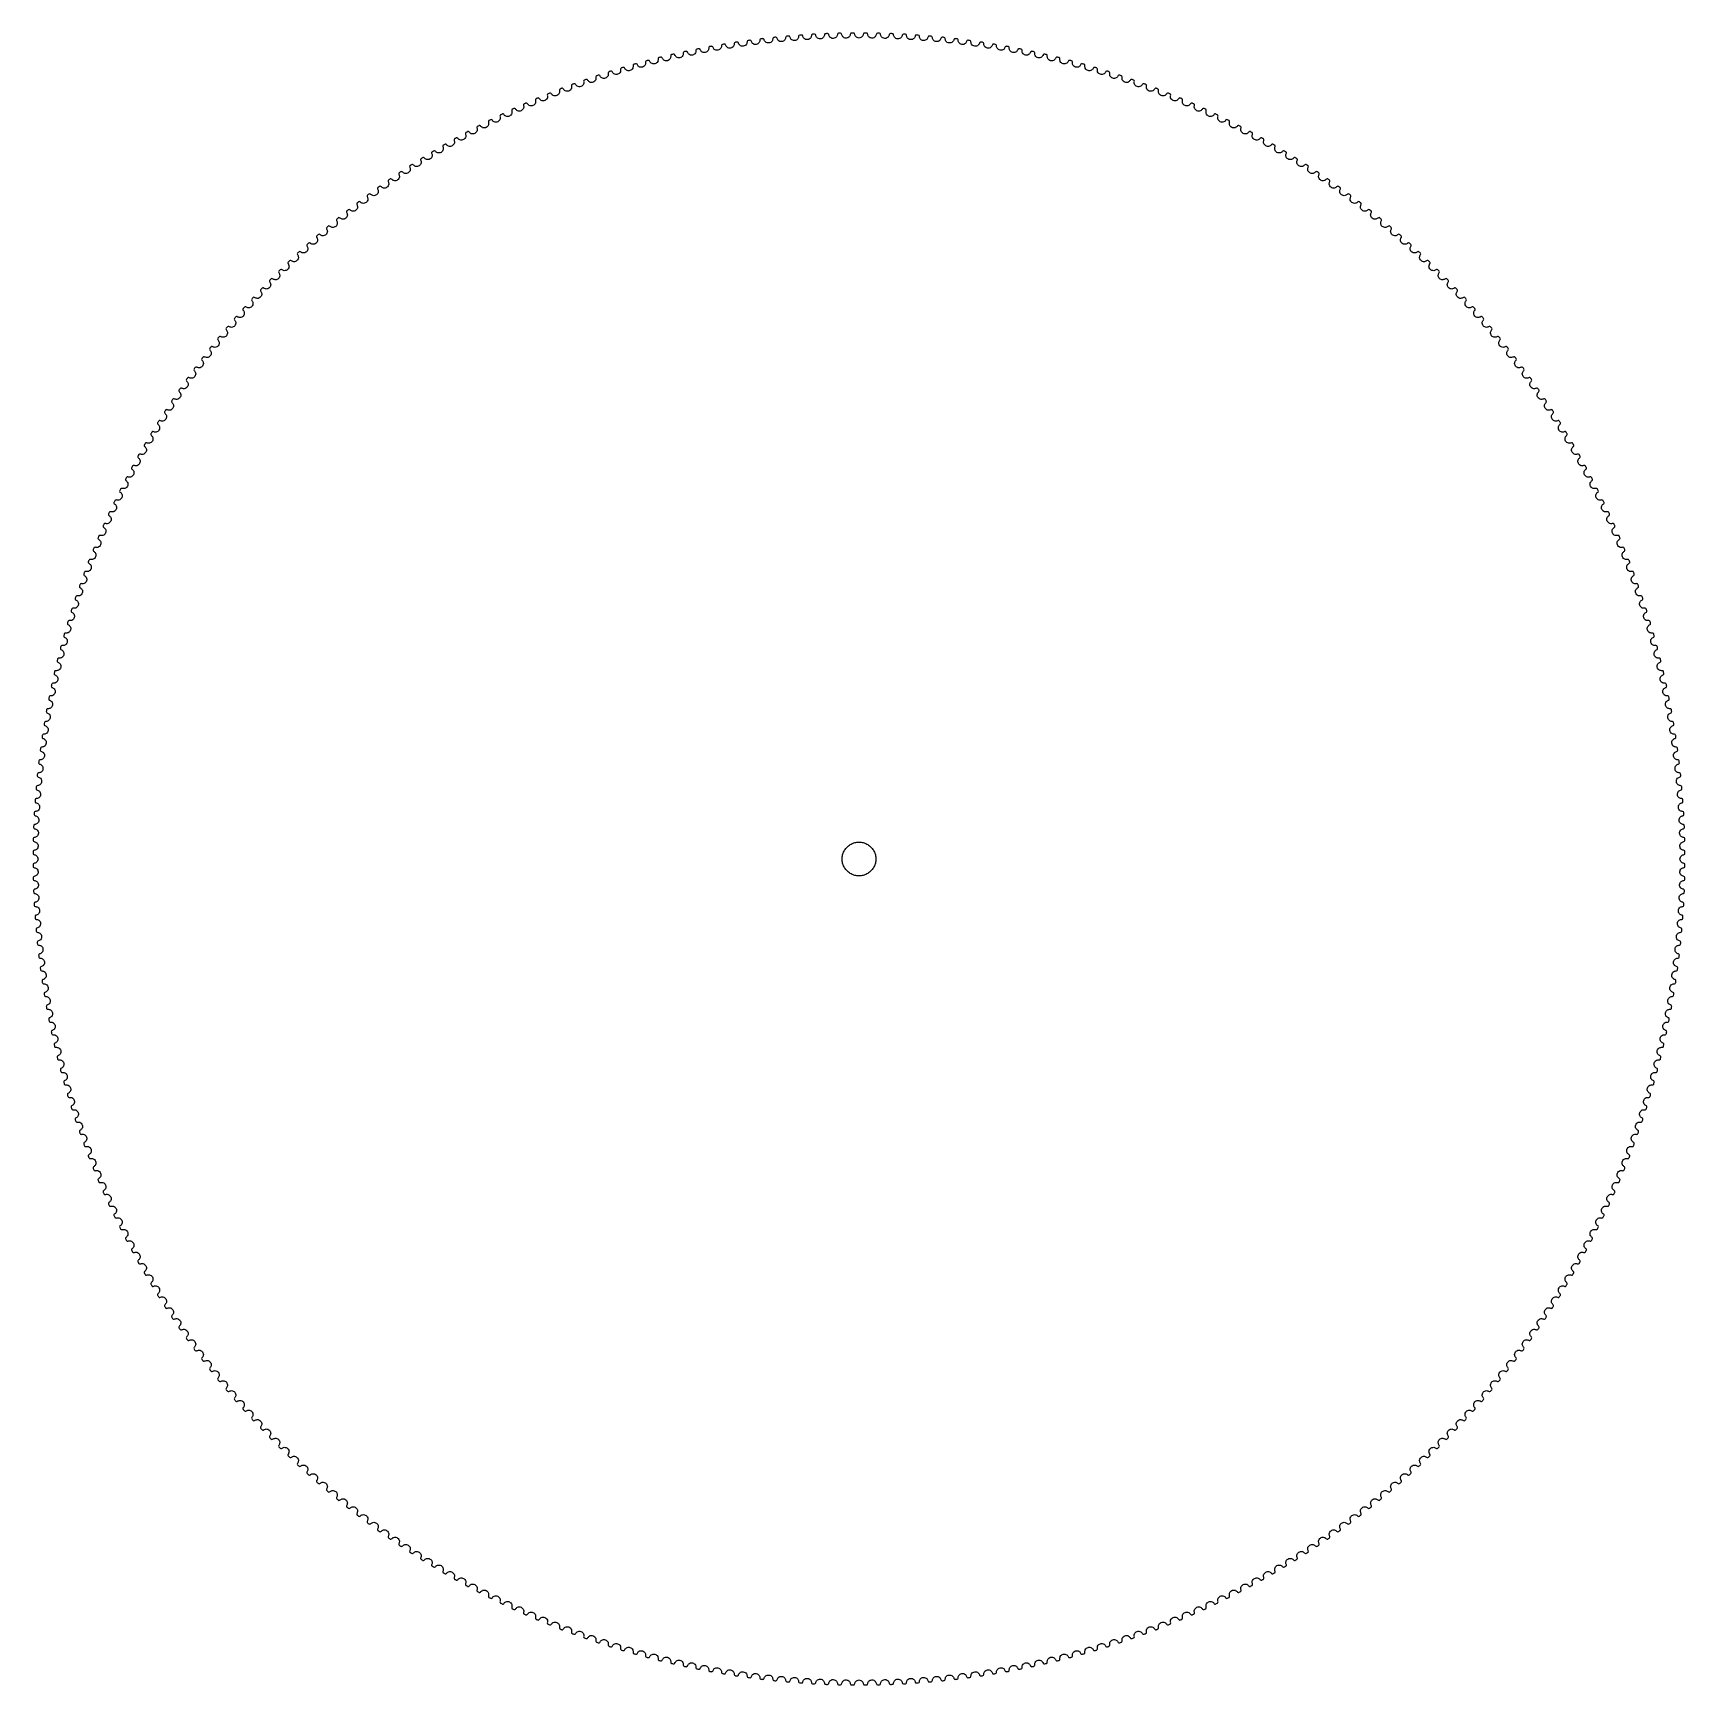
# Model space of a CAD drawing. Header units: metres. Extents: x -127 to 127, y -127 to 127.
import ezdxf

# ---------------------------------------------------------------- set-up
doc = ezdxf.new("R2010")
doc.units = ezdxf.units.M

msp = doc.modelspace()

# ---------------------------------------------------------------- linework, layer by layer
for p, q in [((-0.8982, 127.067), (-0.99799, 127.066)), ((-0.84717, 127.067), (-0.8982, 127.067)), ((-0.7346, 127.03), (-0.84717, 127.067)), ((0.84717, 127.067), (0.73474, 127.03)), ((0.8982, 127.067), (0.84717, 127.067)), ((0.99799, 127.066), (0.8982, 127.067)), ((-25.0406, 124.54), (-25.0768, 124.437)), ((-24.938, 124.599), (-25.0406, 124.54)), ((-24.888, 124.609), (-24.938, 124.599)), ((-24.7901, 124.628), (-24.888, 124.609)), ((-24.6922, 124.648), (-24.7901, 124.628)), ((-24.6422, 124.658), (-24.6922, 124.648)), ((-24.5246, 124.642), (-24.6422, 124.658)), ((-24.4519, 124.561), (-24.5246, 124.642)), ((-24.4097, 124.459), (-24.4519, 124.561)), ((-23.1362, 124.596), (-23.1646, 124.488)), ((-23.1209, 124.705), (-23.1362, 124.596)), ((-23.1192, 124.815), (-23.1209, 124.705)), ((-23.0813, 124.918), (-23.1192, 124.815)), ((-22.9778, 124.975), (-23.0813, 124.918)), ((-22.9277, 124.984), (-22.9778, 124.975)), ((-22.8295, 125.002), (-22.9277, 124.984)), ((-22.7313, 125.02), (-22.8295, 125.002)), ((-22.6811, 125.029), (-22.7313, 125.02)), ((-22.5638, 125.012), (-22.6811, 125.029)), ((-22.4924, 124.93), (-22.5638, 125.012)), ((-22.4518, 124.827), (-22.4924, 124.93)), ((-22.3987, 124.73), (-22.4518, 124.827)), ((-22.3339, 124.639), (-22.3987, 124.73)), ((-22.2581, 124.555), (-22.3339, 124.639)), ((-22.1372, 124.478), (-22.2581, 124.555)), ((-21.4475, 124.527), (-21.5754, 124.461)), ((-21.3369, 124.617), (-21.4475, 124.527)), ((-21.2494, 124.731), (-21.3369, 124.617)), ((-21.2064, 124.836), (-21.2494, 124.731)), ((-21.1762, 124.944), (-21.2064, 124.836)), ((-21.1593, 125.053), (-21.1762, 124.944)), ((-21.1558, 125.163), (-21.1593, 125.053)), ((-21.1163, 125.265), (-21.1558, 125.163)), ((-21.012, 125.321), (-21.1163, 125.265)), ((-20.9617, 125.329), (-21.012, 125.321)), ((-20.8632, 125.346), (-20.9617, 125.329)), ((-20.7648, 125.362), (-20.8632, 125.346)), ((-20.7144, 125.37), (-20.7648, 125.362)), ((-20.5974, 125.351), (-20.7144, 125.37)), ((-20.5273, 125.268), (-20.5974, 125.351)), ((-20.4883, 125.165), (-20.5273, 125.268)), ((-20.4368, 125.067), (-20.4883, 125.165)), ((-20.3734, 124.975), (-20.4368, 125.067)), ((-20.2989, 124.89), (-20.3734, 124.975)), ((-20.1792, 124.81), (-20.2989, 124.89)), ((-20.0452, 124.76), (-20.1792, 124.81)), ((-19.9029, 124.739), (-20.0452, 124.76)), ((-19.7581, 124.748), (-19.9029, 124.739)), ((-19.6178, 124.785), (-19.7581, 124.748)), ((-19.4889, 124.848), (-19.6178, 124.785)), ((-19.3769, 124.937), (-19.4889, 124.848)), ((-19.2875, 125.05), (-19.3769, 124.937)), ((-19.2429, 125.154), (-19.2875, 125.05)), ((-19.2111, 125.261), (-19.2429, 125.154)), ((-19.1924, 125.37), (-19.2111, 125.261)), ((-19.1872, 125.48), (-19.1924, 125.37)), ((-19.1462, 125.581), (-19.1872, 125.48)), ((-19.0409, 125.635), (-19.1462, 125.581)), ((-18.9905, 125.643), (-19.0409, 125.635)), ((-18.8918, 125.658), (-18.9905, 125.643)), ((-18.7931, 125.673), (-18.8918, 125.658)), ((-18.7426, 125.68), (-18.7931, 125.673)), ((-18.6259, 125.659), (-18.7426, 125.68)), ((-18.5571, 125.575), (-18.6259, 125.659)), ((-18.5198, 125.471), (-18.5571, 125.575)), ((-18.4698, 125.372), (-18.5198, 125.471)), ((-18.4079, 125.28), (-18.4698, 125.372)), ((-18.3348, 125.193), (-18.4079, 125.28)), ((-18.2163, 125.112), (-18.3348, 125.193)), ((-18.0831, 125.06), (-18.2163, 125.112)), ((-17.9411, 125.037), (-18.0831, 125.06)), ((-17.7962, 125.043), (-17.9411, 125.037)), ((-17.6554, 125.077), (-17.7962, 125.043)), ((-17.5254, 125.139), (-17.6554, 125.077)), ((-17.4121, 125.226), (-17.5254, 125.139)), ((-17.321, 125.337), (-17.4121, 125.226)), ((-17.2747, 125.441), (-17.321, 125.337)), ((-17.2412, 125.547), (-17.2747, 125.441)), ((-17.2208, 125.656), (-17.2412, 125.547)), ((-17.2139, 125.766), (-17.2208, 125.656)), ((-17.1713, 125.866), (-17.2139, 125.766)), ((-17.0652, 125.919), (-17.1713, 125.866)), ((-17.0146, 125.926), (-17.0652, 125.919)), ((-16.9157, 125.939), (-17.0146, 125.926)), ((-16.8168, 125.952), (-16.9157, 125.939)), ((-16.7662, 125.959), (-16.8168, 125.952)), ((-16.6499, 125.936), (-16.7662, 125.959)), ((-16.5824, 125.851), (-16.6499, 125.936)), ((-16.5467, 125.746), (-16.5824, 125.851)), ((-16.4982, 125.647), (-16.5467, 125.746)), ((-16.4378, 125.553), (-16.4982, 125.647)), ((-16.3661, 125.466), (-16.4378, 125.553)), ((-16.2489, 125.382), (-16.3661, 125.466)), ((-16.1165, 125.328), (-16.2489, 125.382)), ((-15.9749, 125.303), (-16.1165, 125.328)), ((-15.8299, 125.307), (-15.9749, 125.303)), ((-15.6886, 125.339), (-15.8299, 125.307)), ((-15.5577, 125.399), (-15.6886, 125.339)), ((-15.4429, 125.484), (-15.5577, 125.399)), ((-15.3501, 125.594), (-15.4429, 125.484)), ((-15.3023, 125.697), (-15.3501, 125.594)), ((-15.2671, 125.803), (-15.3023, 125.697)), ((-15.245, 125.911), (-15.2671, 125.803)), ((-15.2363, 126.021), (-15.245, 125.911)), ((-15.1921, 126.12), (-15.2363, 126.021)), ((-15.0852, 126.171), (-15.1921, 126.12)), ((-15.0346, 126.177), (-15.0852, 126.171)), ((-14.9355, 126.189), (-15.0346, 126.177)), ((-14.8364, 126.201), (-14.9355, 126.189)), ((-14.7857, 126.207), (-14.8364, 126.201)), ((-14.6697, 126.182), (-14.7857, 126.207)), ((-14.6036, 126.096), (-14.6697, 126.182)), ((-14.5695, 125.991), (-14.6036, 126.096)), ((-14.5226, 125.891), (-14.5695, 125.991)), ((-14.4637, 125.796), (-14.5226, 125.891)), ((-14.3933, 125.707), (-14.4637, 125.796)), ((-14.2774, 125.622), (-14.3933, 125.707)), ((-14.146, 125.566), (-14.2774, 125.622)), ((-14.0047, 125.538), (-14.146, 125.566)), ((-13.8597, 125.54), (-14.0047, 125.538)), ((-13.7179, 125.57), (-13.8597, 125.54)), ((-13.5861, 125.628), (-13.7179, 125.57)), ((-13.47, 125.711), (-13.5861, 125.628)), ((-13.3755, 125.819), (-13.47, 125.711)), ((-13.326, 125.921), (-13.3755, 125.819)), ((-13.2892, 126.027), (-13.326, 125.921)), ((-13.2654, 126.135), (-13.2892, 126.027)), ((-13.255, 126.244), (-13.2654, 126.135)), ((-13.2092, 126.343), (-13.255, 126.244)), ((-13.1016, 126.393), (-13.2092, 126.343)), ((-13.0508, 126.398), (-13.1016, 126.393)), ((-12.9515, 126.408), (-13.0508, 126.398)), ((-12.8523, 126.418), (-12.9515, 126.408)), ((-12.8015, 126.423), (-12.8523, 126.418)), ((-12.6859, 126.397), (-12.8015, 126.423)), ((-12.6212, 126.309), (-12.6859, 126.397)), ((-12.5887, 126.204), (-12.6212, 126.309)), ((-12.5434, 126.103), (-12.5887, 126.204)), ((-12.486, 126.008), (-12.5434, 126.103)), ((-12.417, 125.918), (-12.486, 126.008)), ((-12.3025, 125.831), (-12.417, 125.918)), ((-12.1719, 125.773), (-12.3025, 125.831)), ((-12.0311, 125.743), (-12.1719, 125.773)), ((-11.8861, 125.742), (-12.0311, 125.743)), ((-11.7438, 125.77), (-11.8861, 125.742)), ((-11.6111, 125.826), (-11.7438, 125.77)), ((-11.4938, 125.907), (-11.6111, 125.826)), ((-11.3975, 126.014), (-11.4938, 125.907)), ((-11.3465, 126.115), (-11.3975, 126.014)), ((-11.308, 126.22), (-11.3465, 126.115)), ((-11.2825, 126.328), (-11.308, 126.22)), ((-11.2704, 126.437), (-11.2825, 126.328)), ((-11.2231, 126.535), (-11.2704, 126.437)), ((-11.1147, 126.583), (-11.2231, 126.535)), ((-11.0638, 126.587), (-11.1147, 126.583)), ((-10.9644, 126.596), (-11.0638, 126.587)), ((-10.865, 126.605), (-10.9644, 126.596)), ((-10.8141, 126.609), (-10.865, 126.605)), ((-10.699, 126.581), (-10.8141, 126.609)), ((-10.6356, 126.492), (-10.699, 126.581)), ((-10.6048, 126.386), (-10.6356, 126.492)), ((-10.5611, 126.285), (-10.6048, 126.386)), ((-10.5052, 126.188), (-10.5611, 126.285)), ((-10.4376, 126.097), (-10.5052, 126.188)), ((-10.3245, 126.009), (-10.4376, 126.097)), ((-10.1949, 125.948), (-10.3245, 126.009)), ((-10.0546, 125.916), (-10.1949, 125.948)), ((-9.90959, 125.913), (-10.0546, 125.916)), ((-9.76688, 125.939), (-9.90959, 125.913)), ((-9.6333, 125.992), (-9.76688, 125.939)), ((-9.51468, 126.072), (-9.6333, 125.992)), ((-9.4168, 126.178), (-9.51468, 126.072)), ((-9.36415, 126.278), (-9.4168, 126.178)), ((-9.32402, 126.382), (-9.36415, 126.278)), ((-9.29683, 126.489), (-9.32402, 126.382)), ((-9.28303, 126.599), (-9.29683, 126.489)), ((-9.23418, 126.696), (-9.28303, 126.599)), ((-9.12501, 126.742), (-9.23418, 126.696)), ((-9.07412, 126.746), (-9.12501, 126.742)), ((-8.97457, 126.753), (-9.07412, 126.746)), ((-8.87501, 126.76), (-8.97457, 126.753)), ((-8.82411, 126.763), (-8.87501, 126.76)), ((-8.70943, 126.733), (-8.82411, 126.763)), ((-8.64747, 126.644), (-8.70943, 126.733)), ((-8.61835, 126.537), (-8.64747, 126.644)), ((-8.57624, 126.435), (-8.61835, 126.537)), ((-8.52181, 126.338), (-8.57624, 126.435)), ((-8.45571, 126.246), (-8.52181, 126.338)), ((-8.34399, 126.155), (-8.45571, 126.246)), ((-8.2153, 126.093), (-8.34399, 126.155)), ((-8.07553, 126.059), (-8.2153, 126.093)), ((-7.93061, 126.053), (-8.07553, 126.059)), ((-7.78751, 126.077), (-7.93061, 126.053)), ((-7.65311, 126.128), (-7.78751, 126.077)), ((-7.53325, 126.206), (-7.65311, 126.128)), ((-7.43373, 126.31), (-7.53325, 126.206)), ((-7.37951, 126.409), (-7.43373, 126.31)), ((-7.33774, 126.513), (-7.37951, 126.409)), ((-7.30888, 126.62), (-7.33774, 126.513)), ((-7.29336, 126.729), (-7.30888, 126.62)), ((-7.24298, 126.825), (-7.29336, 126.729)), ((-7.13311, 126.87), (-7.24298, 126.825)), ((-7.08216, 126.872), (-7.13311, 126.87)), ((-6.98252, 126.878), (-7.08216, 126.872)), ((-6.88286, 126.883), (-6.98252, 126.878)), ((-6.83191, 126.886), (-6.88286, 126.883)), ((-6.71772, 126.854), (-6.83191, 126.886)), ((-6.65717, 126.764), (-6.71772, 126.854)), ((-6.62972, 126.657), (-6.65717, 126.764)), ((-6.58923, 126.554), (-6.62972, 126.657)), ((-6.53634, 126.456), (-6.58923, 126.554)), ((-6.47169, 126.363), (-6.53634, 126.456)), ((-6.3614, 126.271), (-6.47169, 126.363)), ((-6.2337, 126.206), (-6.3614, 126.271)), ((-6.09448, 126.17), (-6.2337, 126.206)), ((-5.94967, 126.162), (-6.09448, 126.17)), ((-5.80622, 126.184), (-5.94967, 126.162)), ((-5.67103, 126.233), (-5.80622, 126.184)), ((-5.54996, 126.309), (-5.67103, 126.233)), ((-5.44882, 126.411), (-5.54996, 126.309)), ((-5.39305, 126.51), (-5.44882, 126.411)), ((-5.34966, 126.613), (-5.39305, 126.51)), ((-5.31912, 126.719), (-5.34966, 126.613)), ((-5.3019, 126.828), (-5.31912, 126.719)), ((-5.25, 126.924), (-5.3019, 126.828)), ((-5.13945, 126.966), (-5.25, 126.924)), ((-5.08846, 126.968), (-5.13945, 126.966)), ((-4.98874, 126.972), (-5.08846, 126.968)), ((-4.88902, 126.976), (-4.98874, 126.972)), ((-4.83802, 126.978), (-4.88902, 126.976)), ((-4.72435, 126.944), (-4.83802, 126.978)), ((-4.66523, 126.853), (-4.72435, 126.944)), ((-4.63946, 126.746), (-4.66523, 126.853)), ((-4.60059, 126.642), (-4.63946, 126.746)), ((-4.54925, 126.543), (-4.60059, 126.642)), ((-4.48607, 126.449), (-4.54925, 126.543)), ((-4.37724, 126.355), (-4.48607, 126.449)), ((-4.25057, 126.289), (-4.37724, 126.355)), ((-4.11194, 126.25), (-4.25057, 126.289)), ((-3.96726, 126.24), (-4.11194, 126.25)), ((-3.82349, 126.259), (-3.96726, 126.24)), ((-3.68755, 126.306), (-3.82349, 126.259)), ((-3.5653, 126.381), (-3.68755, 126.306)), ((-3.46257, 126.481), (-3.5653, 126.381)), ((-3.40525, 126.579), (-3.46257, 126.481)), ((-3.36025, 126.681), (-3.40525, 126.579)), ((-3.32806, 126.787), (-3.36025, 126.681)), ((-3.30912, 126.895), (-3.32806, 126.787)), ((-3.25573, 126.99), (-3.30912, 126.895)), ((-3.14452, 127.031), (-3.25573, 126.99)), ((-3.09351, 127.032), (-3.14452, 127.031)), ((-2.99374, 127.035), (-3.09351, 127.032)), ((-2.89396, 127.037), (-2.99374, 127.035)), ((-2.84295, 127.038), (-2.89396, 127.037)), ((-2.72981, 127.003), (-2.84295, 127.038)), ((-2.67214, 126.91), (-2.72981, 127.003)), ((-2.64806, 126.803), (-2.67214, 126.91)), ((-2.61081, 126.699), (-2.64806, 126.803)), ((-2.56104, 126.599), (-2.61081, 126.699)), ((-2.49934, 126.504), (-2.56104, 126.599)), ((-2.392, 126.408), (-2.49934, 126.504)), ((-2.26639, 126.34), (-2.392, 126.408)), ((-2.12838, 126.299), (-2.26639, 126.34)), ((-1.98388, 126.287), (-2.12838, 126.299)), ((-1.83983, 126.304), (-1.98388, 126.287)), ((-1.70316, 126.349), (-1.83983, 126.304)), ((-1.57976, 126.421), (-1.70316, 126.349)), ((-1.47547, 126.52), (-1.57976, 126.421)), ((-1.41662, 126.617), (-1.47547, 126.52)), ((-1.37002, 126.718), (-1.41662, 126.617)), ((-1.33617, 126.823), (-1.37002, 126.718)), ((-1.31553, 126.932), (-1.33617, 126.823)), ((-1.26065, 127.026), (-1.31553, 126.932)), ((-1.14882, 127.065), (-1.26065, 127.026)), ((-1.09779, 127.065), (-1.14882, 127.065)), ((-0.99799, 127.066), (-1.09779, 127.065)), ((-0.67839, 126.937), (-0.7346, 127.03)), ((-0.656, 126.829), (-0.67839, 126.937)), ((-0.6204, 126.724), (-0.656, 126.829)), ((-0.57219, 126.623), (-0.6204, 126.724)), ((-0.512, 126.527), (-0.57219, 126.623)), ((-0.40617, 126.43), (-0.512, 126.527)), ((-0.28165, 126.36), (-0.40617, 126.43)), ((-0.14429, 126.317), (-0.28165, 126.36)), ((0, 126.303), (-0.14429, 126.317)), ((0.14429, 126.317), (0, 126.303)), ((0.28165, 126.36), (0.14429, 126.317)), ((0.40617, 126.43), (0.28165, 126.36)), ((0.512, 126.527), (0.40617, 126.43)), ((0.57237, 126.623), (0.512, 126.527)), ((0.62055, 126.724), (0.57237, 126.623)), ((0.65605, 126.829), (0.62055, 126.724)), ((0.67839, 126.937), (0.65605, 126.829)), ((0.73474, 127.03), (0.67839, 126.937)), ((1.09779, 127.065), (0.99799, 127.066)), ((1.14882, 127.065), (1.09779, 127.065)), ((1.26079, 127.026), (1.14882, 127.065)), ((1.31553, 126.932), (1.26079, 127.026)), ((1.33622, 126.823), (1.31553, 126.932)), ((1.37018, 126.718), (1.33622, 126.823)), ((1.41679, 126.617), (1.37018, 126.718)), ((1.47547, 126.52), (1.41679, 126.617)), ((1.57976, 126.421), (1.47547, 126.52)), ((1.70316, 126.349), (1.57976, 126.421)), ((1.83983, 126.304), (1.70316, 126.349)), ((1.98388, 126.287), (1.83983, 126.304)), ((2.12838, 126.299), (1.98388, 126.287)), ((2.26639, 126.34), (2.12838, 126.299)), ((2.392, 126.408), (2.26639, 126.34)), ((2.49934, 126.504), (2.392, 126.408)), ((2.56121, 126.599), (2.49934, 126.504)), ((2.61097, 126.699), (2.56121, 126.599)), ((2.64811, 126.803), (2.61097, 126.699)), ((2.67214, 126.91), (2.64811, 126.803)), ((2.72995, 127.003), (2.67214, 126.91)), ((2.84295, 127.038), (2.72995, 127.003)), ((2.89396, 127.037), (2.84295, 127.038)), ((2.99374, 127.035), (2.89396, 127.037)), ((3.09351, 127.032), (2.99374, 127.035)), ((3.14452, 127.031), (3.09351, 127.032)), ((3.25587, 126.99), (3.14452, 127.031)), ((3.30912, 126.895), (3.25587, 126.99)), ((3.32811, 126.787), (3.30912, 126.895)), ((3.36041, 126.681), (3.32811, 126.787)), ((3.40542, 126.579), (3.36041, 126.681)), ((3.46257, 126.481), (3.40542, 126.579)), ((3.5653, 126.381), (3.46257, 126.481)), ((3.68755, 126.306), (3.5653, 126.381)), ((3.82349, 126.259), (3.68755, 126.306)), ((3.96726, 126.24), (3.82349, 126.259)), ((4.11194, 126.25), (3.96726, 126.24)), ((4.25057, 126.289), (4.11194, 126.25)), ((4.37724, 126.355), (4.25057, 126.289)), ((4.48607, 126.449), (4.37724, 126.355)), ((4.54942, 126.543), (4.48607, 126.449)), ((4.60074, 126.642), (4.54942, 126.543)), ((4.63952, 126.746), (4.60074, 126.642)), ((4.66523, 126.853), (4.63952, 126.746)), ((4.72448, 126.944), (4.66523, 126.853)), ((4.83802, 126.978), (4.72448, 126.944)), ((4.88902, 126.976), (4.83802, 126.978)), ((4.98874, 126.972), (4.88902, 126.976)), ((5.08846, 126.968), (4.98874, 126.972)), ((5.13945, 126.966), (5.08846, 126.968)), ((5.25014, 126.924), (5.13945, 126.966)), ((5.3019, 126.828), (5.25014, 126.924)), ((5.31918, 126.719), (5.3019, 126.828)), ((5.34981, 126.613), (5.31918, 126.719)), ((5.39322, 126.51), (5.34981, 126.613)), ((5.44882, 126.411), (5.39322, 126.51)), ((5.54996, 126.309), (5.44882, 126.411)), ((5.67103, 126.233), (5.54996, 126.309)), ((5.80622, 126.184), (5.67103, 126.233)), ((5.94967, 126.162), (5.80622, 126.184)), ((6.09448, 126.17), (5.94967, 126.162)), ((6.2337, 126.206), (6.09448, 126.17)), ((6.3614, 126.271), (6.2337, 126.206)), ((6.47169, 126.363), (6.3614, 126.271)), ((6.53651, 126.456), (6.47169, 126.363)), ((6.58938, 126.554), (6.53651, 126.456)), ((6.62978, 126.657), (6.58938, 126.554)), ((6.65717, 126.764), (6.62978, 126.657)), ((6.71785, 126.854), (6.65717, 126.764)), ((6.83191, 126.886), (6.71785, 126.854)), ((6.88286, 126.883), (6.83191, 126.886)), ((6.98252, 126.878), (6.88286, 126.883)), ((7.08216, 126.872), (6.98252, 126.878)), ((7.13311, 126.87), (7.08216, 126.872)), ((7.24312, 126.825), (7.13311, 126.87)), ((7.29336, 126.729), (7.24312, 126.825)), ((7.30893, 126.62), (7.29336, 126.729)), ((7.3379, 126.513), (7.30893, 126.62)), ((7.37968, 126.409), (7.3379, 126.513)), ((7.43373, 126.31), (7.37968, 126.409)), ((7.53325, 126.206), (7.43373, 126.31)), ((7.65311, 126.128), (7.53325, 126.206)), ((7.78751, 126.077), (7.65311, 126.128)), ((7.93061, 126.053), (7.78751, 126.077)), ((8.07553, 126.059), (7.93061, 126.053)), ((8.2153, 126.093), (8.07553, 126.059)), ((8.34399, 126.155), (8.2153, 126.093)), ((8.45571, 126.246), (8.34399, 126.155)), ((8.52199, 126.338), (8.45571, 126.246)), ((8.5764, 126.435), (8.52199, 126.338)), ((8.6184, 126.537), (8.5764, 126.435)), ((8.64747, 126.644), (8.6184, 126.537)), ((8.70957, 126.733), (8.64747, 126.644)), ((8.82411, 126.763), (8.70957, 126.733)), ((8.87501, 126.76), (8.82411, 126.763)), ((8.97457, 126.753), (8.87501, 126.76)), ((9.07412, 126.746), (8.97457, 126.753)), ((9.12501, 126.742), (9.07412, 126.746)), ((9.23431, 126.696), (9.12501, 126.742)), ((9.28303, 126.599), (9.23431, 126.696)), ((9.29689, 126.489), (9.28303, 126.599)), ((9.32417, 126.382), (9.29689, 126.489)), ((9.36432, 126.278), (9.32417, 126.382)), ((9.4168, 126.178), (9.36432, 126.278)), ((9.51468, 126.072), (9.4168, 126.178)), ((9.6333, 125.992), (9.51468, 126.072)), ((9.76688, 125.939), (9.6333, 125.992)), ((9.90959, 125.913), (9.76688, 125.939)), ((10.0546, 125.916), (9.90959, 125.913)), ((10.1949, 125.948), (10.0546, 125.916)), ((10.3245, 126.009), (10.1949, 125.948)), ((10.4376, 126.097), (10.3245, 126.009)), ((10.5054, 126.188), (10.4376, 126.097)), ((10.5613, 126.285), (10.5054, 126.188)), ((10.6049, 126.386), (10.5613, 126.285)), ((10.6356, 126.492), (10.6049, 126.386)), ((10.6991, 126.581), (10.6356, 126.492)), ((10.8141, 126.609), (10.6991, 126.581)), ((10.865, 126.605), (10.8141, 126.609)), ((10.9644, 126.596), (10.865, 126.605)), ((11.0638, 126.587), (10.9644, 126.596)), ((11.1147, 126.583), (11.0638, 126.587)), ((11.2232, 126.535), (11.1147, 126.583)), ((11.2704, 126.437), (11.2232, 126.535)), ((11.2825, 126.328), (11.2704, 126.437)), ((11.3081, 126.22), (11.2825, 126.328)), ((11.3467, 126.115), (11.3081, 126.22)), ((11.3975, 126.014), (11.3467, 126.115)), ((11.4938, 125.907), (11.3975, 126.014)), ((11.6111, 125.826), (11.4938, 125.907)), ((11.7438, 125.77), (11.6111, 125.826)), ((11.8861, 125.742), (11.7438, 125.77)), ((12.0311, 125.743), (11.8861, 125.742)), ((12.1719, 125.773), (12.0311, 125.743)), ((12.3025, 125.831), (12.1719, 125.773)), ((12.417, 125.918), (12.3025, 125.831)), ((12.4861, 126.008), (12.417, 125.918)), ((12.5436, 126.103), (12.4861, 126.008)), ((12.5888, 126.204), (12.5436, 126.103)), ((12.6212, 126.309), (12.5888, 126.204)), ((12.6861, 126.397), (12.6212, 126.309)), ((12.8015, 126.423), (12.6861, 126.397)), ((12.8523, 126.418), (12.8015, 126.423)), ((12.9515, 126.408), (12.8523, 126.418)), ((13.0508, 126.398), (12.9515, 126.408)), ((13.1016, 126.393), (13.0508, 126.398)), ((13.2094, 126.343), (13.1016, 126.393)), ((13.255, 126.244), (13.2094, 126.343)), ((13.2654, 126.135), (13.255, 126.244)), ((13.2893, 126.027), (13.2654, 126.135)), ((13.3262, 125.921), (13.2893, 126.027)), ((13.3755, 125.819), (13.3262, 125.921)), ((13.47, 125.711), (13.3755, 125.819)), ((13.5861, 125.628), (13.47, 125.711)), ((13.7179, 125.57), (13.5861, 125.628)), ((13.8597, 125.54), (13.7179, 125.57)), ((14.0047, 125.538), (13.8597, 125.54)), ((14.146, 125.566), (14.0047, 125.538)), ((14.2774, 125.622), (14.146, 125.566)), ((14.3933, 125.707), (14.2774, 125.622)), ((14.4638, 125.796), (14.3933, 125.707)), ((14.5228, 125.891), (14.4638, 125.796)), ((14.5696, 125.991), (14.5228, 125.891)), ((14.6036, 126.096), (14.5696, 125.991)), ((14.6698, 126.182), (14.6036, 126.096)), ((14.7857, 126.207), (14.6698, 126.182)), ((14.8364, 126.201), (14.7857, 126.207)), ((14.9355, 126.189), (14.8364, 126.201)), ((15.0346, 126.177), (14.9355, 126.189)), ((15.0852, 126.171), (15.0346, 126.177)), ((15.1923, 126.12), (15.0852, 126.171)), ((15.2363, 126.021), (15.1923, 126.12)), ((15.245, 125.911), (15.2363, 126.021)), ((15.2672, 125.803), (15.245, 125.911)), ((15.3024, 125.697), (15.2672, 125.803)), ((15.3501, 125.594), (15.3024, 125.697)), ((15.4429, 125.484), (15.3501, 125.594)), ((15.5577, 125.399), (15.4429, 125.484)), ((15.6886, 125.339), (15.5577, 125.399)), ((15.8299, 125.307), (15.6886, 125.339)), ((15.9749, 125.303), (15.8299, 125.307)), ((16.1165, 125.328), (15.9749, 125.303)), ((16.2489, 125.382), (16.1165, 125.328)), ((16.3661, 125.466), (16.2489, 125.382)), ((16.438, 125.553), (16.3661, 125.466)), ((16.4984, 125.647), (16.438, 125.553)), ((16.5467, 125.746), (16.4984, 125.647)), ((16.5824, 125.851), (16.5467, 125.746)), ((16.65, 125.936), (16.5824, 125.851)), ((16.7662, 125.959), (16.65, 125.936)), ((16.8168, 125.952), (16.7662, 125.959)), ((16.9157, 125.939), (16.8168, 125.952)), ((17.0146, 125.926), (16.9157, 125.939)), ((17.0652, 125.919), (17.0146, 125.926)), ((17.1714, 125.866), (17.0652, 125.919)), ((17.2139, 125.766), (17.1714, 125.866)), ((17.2209, 125.656), (17.2139, 125.766)), ((17.2414, 125.547), (17.2209, 125.656)), ((17.2749, 125.441), (17.2414, 125.547)), ((17.321, 125.337), (17.2749, 125.441)), ((17.4121, 125.226), (17.321, 125.337)), ((17.5254, 125.139), (17.4121, 125.226)), ((17.6554, 125.077), (17.5254, 125.139)), ((17.7962, 125.043), (17.6554, 125.077)), ((17.9411, 125.037), (17.7962, 125.043)), ((18.0831, 125.06), (17.9411, 125.037)), ((18.2163, 125.112), (18.0831, 125.06)), ((18.3348, 125.193), (18.2163, 125.112)), ((18.408, 125.279), (18.3348, 125.193)), ((18.4699, 125.372), (18.408, 125.279)), ((18.5198, 125.471), (18.4699, 125.372)), ((18.5571, 125.575), (18.5198, 125.471)), ((18.6261, 125.659), (18.5571, 125.575)), ((18.7426, 125.68), (18.6261, 125.659)), ((18.7931, 125.673), (18.7426, 125.68)), ((18.8918, 125.658), (18.7931, 125.673)), ((18.9905, 125.643), (18.8918, 125.658)), ((19.0409, 125.635), (18.9905, 125.643)), ((19.1463, 125.581), (19.0409, 125.635)), ((19.1872, 125.48), (19.1463, 125.581)), ((19.1925, 125.37), (19.1872, 125.48)), ((19.2113, 125.261), (19.1925, 125.37)), ((19.2431, 125.154), (19.2113, 125.261)), ((19.2875, 125.05), (19.2431, 125.154)), ((19.3769, 124.937), (19.2875, 125.05)), ((19.4889, 124.848), (19.3769, 124.937)), ((19.6178, 124.785), (19.4889, 124.848)), ((19.7581, 124.748), (19.6178, 124.785)), ((19.9029, 124.739), (19.7581, 124.748)), ((20.0452, 124.76), (19.9029, 124.739)), ((20.1792, 124.81), (20.0452, 124.76)), ((20.2989, 124.89), (20.1792, 124.81)), ((20.3736, 124.975), (20.2989, 124.89)), ((20.4369, 125.067), (20.3736, 124.975)), ((20.4884, 125.165), (20.4369, 125.067)), ((20.5273, 125.268), (20.4884, 125.165)), ((20.5976, 125.351), (20.5273, 125.268)), ((20.7144, 125.37), (20.5976, 125.351)), ((20.7648, 125.362), (20.7144, 125.37)), ((20.8632, 125.346), (20.7648, 125.362)), ((20.9617, 125.329), (20.8632, 125.346)), ((21.012, 125.321), (20.9617, 125.329)), ((21.1165, 125.265), (21.012, 125.321)), ((21.1558, 125.163), (21.1165, 125.265)), ((21.1593, 125.053), (21.1558, 125.163)), ((21.1764, 124.944), (21.1593, 125.053)), ((21.2066, 124.836), (21.1764, 124.944)), ((21.2494, 124.731), (21.2066, 124.836)), ((21.3369, 124.617), (21.2494, 124.731)), ((21.4475, 124.527), (21.3369, 124.617)), ((21.5754, 124.461), (21.4475, 124.527)), ((22.2581, 124.555), (22.1372, 124.478)), ((22.3341, 124.639), (22.2581, 124.555)), ((22.3989, 124.73), (22.3341, 124.639)), ((22.4518, 124.827), (22.3989, 124.73)), ((22.4924, 124.93), (22.4518, 124.827)), ((22.5639, 125.012), (22.4924, 124.93)), ((22.6811, 125.029), (22.5639, 125.012)), ((22.7313, 125.02), (22.6811, 125.029)), ((22.8295, 125.002), (22.7313, 125.02)), ((22.9277, 124.984), (22.8295, 125.002)), ((22.9778, 124.975), (22.9277, 124.984)), ((23.0814, 124.918), (22.9778, 124.975)), ((23.1192, 124.815), (23.0814, 124.918)), ((23.1209, 124.705), (23.1192, 124.815)), ((23.1363, 124.596), (23.1209, 124.705)), ((23.1648, 124.488), (23.1363, 124.596)), ((24.4519, 124.561), (24.4098, 124.459)), ((24.5248, 124.642), (24.4519, 124.561)), ((24.6422, 124.658), (24.5248, 124.642)), ((24.6922, 124.648), (24.6422, 124.658)), ((24.7901, 124.628), (24.6922, 124.648)), ((24.888, 124.609), (24.7901, 124.628)), ((24.938, 124.599), (24.888, 124.609)), ((25.0407, 124.54), (24.938, 124.599)), ((25.0768, 124.437), (25.0407, 124.54)), ((-34.7346, 122.191), (-34.7627, 122.086)), ((-34.7627, 122.086), (-34.7541, 121.976)), ((-34.6371, 122.258), (-34.7346, 122.191)), ((-34.588, 122.272), (-34.6371, 122.258)), ((-34.4919, 122.299), (-34.588, 122.272)), ((-34.3959, 122.326), (-34.4919, 122.299)), ((-34.3467, 122.34), (-34.3959, 122.326)), ((-34.2283, 122.334), (-34.3467, 122.34)), ((-34.1495, 122.259), (-34.2283, 122.334)), ((-34.0994, 122.16), (-34.1495, 122.259)), ((-34.0375, 122.069), (-34.0994, 122.16)), ((-33.9644, 121.985), (-34.0375, 122.069)), ((-33.881, 121.908), (-33.9644, 121.985)), ((-32.9698, 122.056), (-33.0713, 121.956)), ((-32.8933, 122.178), (-32.9698, 122.056)), ((-32.8604, 122.287), (-32.8933, 122.178)), ((-32.8405, 122.396), (-32.8604, 122.287)), ((-32.8111, 122.722), (-32.8408, 122.617)), ((-32.8408, 122.617), (-32.8339, 122.507)), ((-32.8339, 122.507), (-32.8405, 122.396)), ((-32.7124, 122.787), (-32.8111, 122.722)), ((-32.6631, 122.8), (-32.7124, 122.787)), ((-32.5667, 122.826), (-32.6631, 122.8)), ((-32.4702, 122.851), (-32.5667, 122.826)), ((-32.4209, 122.864), (-32.4702, 122.851)), ((-32.3026, 122.856), (-32.4209, 122.864)), ((-32.2249, 122.78), (-32.3026, 122.856)), ((-32.1764, 122.681), (-32.2249, 122.78)), ((-32.1159, 122.589), (-32.1764, 122.681)), ((-32.0442, 122.503), (-32.1159, 122.589)), ((-31.962, 122.425), (-32.0442, 122.503)), ((-31.8353, 122.357), (-31.962, 122.425)), ((-31.6972, 122.32), (-31.8353, 122.357)), ((-31.5535, 122.313), (-31.6972, 122.32)), ((-31.4102, 122.335), (-31.5535, 122.313)), ((-31.274, 122.385), (-31.4102, 122.335)), ((-31.1516, 122.46), (-31.274, 122.385)), ((-31.0485, 122.559), (-31.1516, 122.46)), ((-30.9702, 122.68), (-31.0485, 122.559)), ((-30.9356, 122.788), (-30.9702, 122.68)), ((-30.9139, 122.897), (-30.9356, 122.788)), ((-30.9056, 123.007), (-30.9139, 122.897)), ((-30.8794, 123.222), (-30.9108, 123.117)), ((-30.9108, 123.117), (-30.9056, 123.007)), ((-30.7798, 123.286), (-30.8794, 123.222)), ((-30.7302, 123.298), (-30.7798, 123.286)), ((-30.6334, 123.322), (-30.7302, 123.298)), ((-30.5365, 123.346), (-30.6334, 123.322)), ((-30.487, 123.358), (-30.5365, 123.346)), ((-30.3688, 123.349), (-30.487, 123.358)), ((-30.2924, 123.271), (-30.3688, 123.349)), ((-30.2455, 123.171), (-30.2924, 123.271)), ((-30.1864, 123.078), (-30.2455, 123.171)), ((-30.116, 122.991), (-30.1864, 123.078)), ((-30.0351, 122.912), (-30.116, 122.991)), ((-29.9095, 122.842), (-30.0351, 122.912)), ((-29.772, 122.803), (-29.9095, 122.842)), ((-29.6284, 122.793), (-29.772, 122.803)), ((-29.4848, 122.813), (-29.6284, 122.793)), ((-29.3478, 122.861), (-29.4848, 122.813)), ((-29.2243, 122.934), (-29.3478, 122.861)), ((-29.1196, 123.032), (-29.2243, 122.934)), ((-29.0394, 123.151), (-29.1196, 123.032)), ((-29.0031, 123.258), (-29.0394, 123.151)), ((-28.9797, 123.368), (-29.0031, 123.258)), ((-28.9696, 123.478), (-28.9797, 123.368)), ((-28.9401, 123.692), (-28.9731, 123.588)), ((-28.9731, 123.588), (-28.9696, 123.478)), ((-28.8395, 123.754), (-28.9401, 123.692)), ((-28.7898, 123.766), (-28.8395, 123.754)), ((-28.6926, 123.788), (-28.7898, 123.766)), ((-28.5953, 123.811), (-28.6926, 123.788)), ((-28.5456, 123.822), (-28.5953, 123.811)), ((-28.4276, 123.81), (-28.5456, 123.822)), ((-28.3524, 123.732), (-28.4276, 123.81)), ((-28.307, 123.631), (-28.3524, 123.732)), ((-28.2495, 123.537), (-28.307, 123.631)), ((-28.1804, 123.449), (-28.2495, 123.537)), ((-28.1008, 123.369), (-28.1804, 123.449)), ((-27.9763, 123.297), (-28.1008, 123.369)), ((-27.8394, 123.255), (-27.9763, 123.297)), ((-27.696, 123.243), (-27.8394, 123.255)), ((-27.5521, 123.261), (-27.696, 123.243)), ((-27.4144, 123.306), (-27.5521, 123.261)), ((-27.2897, 123.378), (-27.4144, 123.306)), ((-27.1835, 123.474), (-27.2897, 123.378)), ((-27.1014, 123.592), (-27.1835, 123.474)), ((-27.0635, 123.699), (-27.1014, 123.592)), ((-27.0384, 123.808), (-27.0635, 123.699)), ((-27.0266, 123.917), (-27.0384, 123.808)), ((-26.9937, 124.131), (-27.0283, 124.028)), ((-27.0283, 124.028), (-27.0266, 123.917)), ((-26.8921, 124.192), (-26.9937, 124.131)), ((-26.8422, 124.203), (-26.8921, 124.192)), ((-26.7446, 124.224), (-26.8422, 124.203)), ((-26.6471, 124.245), (-26.7446, 124.224)), ((-26.5972, 124.255), (-26.6471, 124.245)), ((-26.4794, 124.242), (-26.5972, 124.255)), ((-26.4054, 124.162), (-26.4794, 124.242)), ((-26.3616, 124.061), (-26.4054, 124.162)), ((-26.3055, 123.965), (-26.3616, 124.061)), ((-26.2379, 123.876), (-26.3055, 123.965)), ((-26.1595, 123.795), (-26.2379, 123.876)), ((-26.0362, 123.721), (-26.1595, 123.795)), ((-25.9, 123.677), (-26.0362, 123.721)), ((-25.7568, 123.663), (-25.9, 123.677)), ((-25.6126, 123.678), (-25.7568, 123.663)), ((-25.4742, 123.722), (-25.6126, 123.678)), ((-25.3484, 123.792), (-25.4742, 123.722)), ((-25.2407, 123.886), (-25.3484, 123.792)), ((-25.1568, 124.002), (-25.2407, 123.886)), ((-25.1171, 124.109), (-25.1568, 124.002)), ((-25.0904, 124.217), (-25.1171, 124.109)), ((-25.0768, 124.327), (-25.0904, 124.217)), ((-25.0768, 124.437), (-25.0768, 124.327)), ((-24.3551, 124.363), (-24.4097, 124.459)), ((-24.2889, 124.273), (-24.3551, 124.363)), ((-24.2118, 124.19), (-24.2889, 124.273)), ((-24.0896, 124.115), (-24.2118, 124.19)), ((-23.9541, 124.069), (-24.0896, 124.115)), ((-23.8112, 124.053), (-23.9541, 124.069)), ((-23.6668, 124.065), (-23.8112, 124.053)), ((-23.5277, 124.107), (-23.6668, 124.065)), ((-23.4008, 124.174), (-23.5277, 124.107)), ((-23.2917, 124.267), (-23.4008, 124.174)), ((-23.2059, 124.382), (-23.2917, 124.267)), ((-23.1646, 124.488), (-23.2059, 124.382)), ((-22.0024, 124.43), (-22.1372, 124.478)), ((-21.8597, 124.411), (-22.0024, 124.43)), ((-21.7151, 124.422), (-21.8597, 124.411)), ((-21.5754, 124.461), (-21.7151, 124.422)), ((21.7151, 124.422), (21.5754, 124.461)), ((21.8597, 124.411), (21.7151, 124.422)), ((22.0024, 124.43), (21.8597, 124.411)), ((22.1372, 124.478), (22.0024, 124.43)), ((23.2059, 124.382), (23.1648, 124.488)), ((23.2917, 124.267), (23.2059, 124.382)), ((23.4008, 124.174), (23.2917, 124.267)), ((23.5277, 124.107), (23.4008, 124.174)), ((23.6668, 124.065), (23.5277, 124.107)), ((23.8112, 124.053), (23.6668, 124.065)), ((23.9541, 124.069), (23.8112, 124.053)), ((24.0896, 124.115), (23.9541, 124.069)), ((24.2118, 124.19), (24.0896, 124.115)), ((24.2891, 124.273), (24.2118, 124.19)), ((24.3553, 124.363), (24.2891, 124.273)), ((24.4098, 124.459), (24.3553, 124.363)), ((25.0769, 124.327), (25.0768, 124.437)), ((25.0905, 124.217), (25.0769, 124.327)), ((25.1173, 124.109), (25.0905, 124.217)), ((25.1568, 124.002), (25.1173, 124.109)), ((25.2407, 123.886), (25.1568, 124.002)), ((25.3484, 123.792), (25.2407, 123.886)), ((25.4742, 123.722), (25.3484, 123.792)), ((25.6126, 123.678), (25.4742, 123.722)), ((25.7568, 123.663), (25.6126, 123.678)), ((25.9, 123.677), (25.7568, 123.663)), ((26.0362, 123.721), (25.9, 123.677)), ((26.1595, 123.795), (26.0362, 123.721)), ((26.2381, 123.876), (26.1595, 123.795)), ((26.3057, 123.965), (26.2381, 123.876)), ((26.3617, 124.061), (26.3057, 123.965)), ((26.4054, 124.162), (26.3617, 124.061)), ((26.4795, 124.242), (26.4054, 124.162)), ((26.5972, 124.255), (26.4795, 124.242)), ((26.6471, 124.245), (26.5972, 124.255)), ((26.7446, 124.224), (26.6471, 124.245)), ((26.8422, 124.203), (26.7446, 124.224)), ((26.8921, 124.192), (26.8422, 124.203)), ((26.9938, 124.131), (26.8921, 124.192)), ((27.0283, 124.028), (26.9938, 124.131)), ((27.0266, 123.917), (27.0283, 124.028)), ((27.0385, 123.807), (27.0266, 123.917)), ((27.0636, 123.699), (27.0385, 123.807)), ((27.1014, 123.592), (27.0636, 123.699)), ((27.1835, 123.474), (27.1014, 123.592)), ((27.2897, 123.378), (27.1835, 123.474)), ((27.4144, 123.306), (27.2897, 123.378)), ((27.5521, 123.261), (27.4144, 123.306)), ((27.696, 123.243), (27.5521, 123.261)), ((27.8394, 123.255), (27.696, 123.243)), ((27.9763, 123.297), (27.8394, 123.255)), ((28.1008, 123.369), (27.9763, 123.297)), ((28.1806, 123.449), (28.1008, 123.369)), ((28.2496, 123.537), (28.1806, 123.449)), ((28.3071, 123.631), (28.2496, 123.537)), ((28.3524, 123.732), (28.3071, 123.631)), ((28.4278, 123.81), (28.3524, 123.732)), ((28.5456, 123.822), (28.4278, 123.81)), ((28.5953, 123.811), (28.5456, 123.822)), ((28.6926, 123.788), (28.5953, 123.811)), ((28.7898, 123.766), (28.6926, 123.788)), ((28.8395, 123.754), (28.7898, 123.766)), ((28.9402, 123.692), (28.8395, 123.754)), ((28.9731, 123.588), (28.9402, 123.692)), ((28.9697, 123.478), (28.9731, 123.588)), ((28.9799, 123.368), (28.9697, 123.478)), ((29.0033, 123.258), (28.9799, 123.368)), ((29.0394, 123.151), (29.0033, 123.258)), ((29.1196, 123.032), (29.0394, 123.151)), ((29.2243, 122.934), (29.1196, 123.032)), ((29.3478, 122.861), (29.2243, 122.934)), ((29.4848, 122.813), (29.3478, 122.861)), ((29.6284, 122.793), (29.4848, 122.813)), ((29.772, 122.803), (29.6284, 122.793)), ((29.9095, 122.842), (29.772, 122.803)), ((30.0351, 122.912), (29.9095, 122.842)), ((30.1162, 122.991), (30.0351, 122.912)), ((30.1866, 123.078), (30.1162, 122.991)), ((30.2455, 123.171), (30.1866, 123.078)), ((30.2924, 123.271), (30.2455, 123.171)), ((30.369, 123.349), (30.2924, 123.271)), ((30.487, 123.358), (30.369, 123.349)), ((30.5365, 123.346), (30.487, 123.358)), ((30.6334, 123.322), (30.5365, 123.346)), ((30.7302, 123.298), (30.6334, 123.322)), ((30.7798, 123.286), (30.7302, 123.298)), ((30.8795, 123.222), (30.7798, 123.286)), ((30.9108, 123.117), (30.8795, 123.222)), ((30.9056, 123.007), (30.9108, 123.117)), ((30.9141, 122.897), (30.9056, 123.007)), ((30.9357, 122.788), (30.9141, 122.897)), ((30.9702, 122.68), (30.9357, 122.788)), ((31.0485, 122.559), (30.9702, 122.68)), ((31.1516, 122.46), (31.0485, 122.559)), ((31.274, 122.385), (31.1516, 122.46)), ((31.4102, 122.335), (31.274, 122.385)), ((31.5535, 122.313), (31.4102, 122.335)), ((31.6972, 122.32), (31.5535, 122.313)), ((31.8353, 122.357), (31.6972, 122.32)), ((31.962, 122.425), (31.8353, 122.357)), ((32.0443, 122.503), (31.962, 122.425)), ((32.116, 122.588), (32.0443, 122.503)), ((32.1765, 122.681), (32.116, 122.588)), ((32.2249, 122.78), (32.1765, 122.681)), ((32.3027, 122.856), (32.2249, 122.78)), ((32.4209, 122.864), (32.3027, 122.856)), ((32.4702, 122.851), (32.4209, 122.864)), ((32.5667, 122.826), (32.4702, 122.851)), ((32.6631, 122.8), (32.5667, 122.826)), ((32.7124, 122.787), (32.6631, 122.8)), ((32.8112, 122.721), (32.7124, 122.787)), ((32.8408, 122.617), (32.8112, 122.721)), ((32.8339, 122.507), (32.8408, 122.617)), ((32.8407, 122.396), (32.8339, 122.507)), ((32.8606, 122.287), (32.8407, 122.396)), ((32.8933, 122.178), (32.8606, 122.287)), ((32.9698, 122.056), (32.8933, 122.178)), ((33.0713, 121.956), (32.9698, 122.056)), ((34.0376, 122.069), (33.9646, 121.984)), ((34.0995, 122.16), (34.0376, 122.069)), ((34.1495, 122.259), (34.0995, 122.16)), ((34.2285, 122.334), (34.1495, 122.259)), ((34.3467, 122.34), (34.2285, 122.334)), ((34.3959, 122.326), (34.3467, 122.34)), ((34.4919, 122.299), (34.3959, 122.326)), ((34.588, 122.272), (34.4919, 122.299)), ((34.6371, 122.258), (34.588, 122.272)), ((34.7348, 122.191), (34.6371, 122.258)), ((34.7627, 122.086), (34.7348, 122.191)), ((34.7541, 121.976), (34.7627, 122.086)), ((-42.3385, 119.769), (-42.36, 119.662)), ((-42.36, 119.662), (-42.3444, 119.553)), ((-42.3444, 119.553), (-42.3424, 119.442)), ((-42.2454, 119.842), (-42.3385, 119.769)), ((-42.1972, 119.859), (-42.2454, 119.842)), ((-42.1031, 119.892), (-42.1972, 119.859)), ((-42.0089, 119.925), (-42.1031, 119.892)), ((-41.9607, 119.942), (-42.0089, 119.925)), ((-41.8422, 119.943), (-41.9607, 119.942)), ((-41.7588, 119.873), (-41.8422, 119.943)), ((-41.7027, 119.778), (-41.7588, 119.873)), ((-41.6351, 119.691), (-41.7027, 119.778)), ((-41.5569, 119.611), (-41.6351, 119.691)), ((-41.4688, 119.54), (-41.5569, 119.611)), ((-41.3372, 119.482), (-41.4688, 119.54)), ((-41.1966, 119.456), (-41.3372, 119.482)), ((-41.0528, 119.46), (-41.1966, 119.456)), ((-40.9116, 119.493), (-41.0528, 119.46)), ((-40.7798, 119.553), (-40.9116, 119.493)), ((-40.6637, 119.638), (-40.7798, 119.553)), ((-40.5687, 119.745), (-40.6637, 119.638)), ((-40.5, 119.872), (-40.5687, 119.745)), ((-40.474, 119.982), (-40.5, 119.872)), ((-40.4521, 120.419), (-40.4752, 120.313)), ((-40.4752, 120.313), (-40.4613, 120.203)), ((-40.461, 120.093), (-40.474, 119.982)), ((-40.4613, 120.203), (-40.461, 120.093)), ((-40.3578, 120.491), (-40.4521, 120.419)), ((-40.3094, 120.507), (-40.3578, 120.491)), ((-40.2147, 120.539), (-40.3094, 120.507)), ((-40.12, 120.57), (-40.2147, 120.539)), ((-40.0716, 120.586), (-40.12, 120.57)), ((-39.9531, 120.586), (-40.0716, 120.586)), ((-39.8708, 120.514), (-39.9531, 120.586)), ((-39.8161, 120.419), (-39.8708, 120.514)), ((-39.7499, 120.33), (-39.8161, 120.419)), ((-39.673, 120.249), (-39.7499, 120.33)), ((-39.5861, 120.176), (-39.673, 120.249)), ((-39.4554, 120.117), (-39.5861, 120.176)), ((-39.3152, 120.088), (-39.4554, 120.117)), ((-39.1714, 120.09), (-39.3152, 120.088)), ((-39.0297, 120.121), (-39.1714, 120.09)), ((-38.8969, 120.179), (-39.0297, 120.121)), ((-38.7795, 120.262), (-38.8969, 120.179)), ((-38.6828, 120.368), (-38.7795, 120.262)), ((-38.6122, 120.493), (-38.6828, 120.368)), ((-38.5844, 120.603), (-38.6122, 120.493)), ((-38.5697, 120.714), (-38.5844, 120.603)), ((-38.5556, 121.04), (-38.5804, 120.934)), ((-38.5804, 120.934), (-38.5683, 120.824)), ((-38.5683, 120.824), (-38.5697, 120.714)), ((-38.4602, 121.11), (-38.5556, 121.04)), ((-38.4116, 121.125), (-38.4602, 121.11)), ((-38.3164, 121.155), (-38.4116, 121.125)), ((-38.2212, 121.185), (-38.3164, 121.155)), ((-38.1726, 121.201), (-38.2212, 121.185)), ((-38.054, 121.198), (-38.1726, 121.201)), ((-37.9729, 121.126), (-38.054, 121.198)), ((-37.9198, 121.029), (-37.9729, 121.126)), ((-37.855, 120.94), (-37.9198, 121.029)), ((-37.7793, 120.857), (-37.855, 120.94)), ((-37.6935, 120.783), (-37.7793, 120.857)), ((-37.5638, 120.722), (-37.6935, 120.783)), ((-37.4241, 120.691), (-37.5638, 120.722)), ((-37.2802, 120.691), (-37.4241, 120.691)), ((-37.1381, 120.719), (-37.2802, 120.691)), ((-37.0044, 120.775), (-37.1381, 120.719)), ((-36.8857, 120.857), (-37.0044, 120.775)), ((-36.7874, 120.961), (-36.8857, 120.857)), ((-36.7148, 121.085), (-36.7874, 120.961)), ((-36.6853, 121.194), (-36.7148, 121.085)), ((-36.6689, 121.304), (-36.6853, 121.194)), ((-36.6497, 121.63), (-36.6761, 121.525)), ((-36.6761, 121.525), (-36.6657, 121.415)), ((-36.6657, 121.415), (-36.6689, 121.304)), ((-36.5531, 121.699), (-36.6497, 121.63)), ((-36.5043, 121.714), (-36.5531, 121.699)), ((-36.4087, 121.742), (-36.5043, 121.714)), ((-36.313, 121.771), (-36.4087, 121.742)), ((-36.2641, 121.785), (-36.313, 121.771)), ((-36.1457, 121.781), (-36.2641, 121.785)), ((-36.0656, 121.707), (-36.1457, 121.781)), ((-36.014, 121.61), (-36.0656, 121.707)), ((-35.9507, 121.519), (-36.014, 121.61)), ((-35.8763, 121.436), (-35.9507, 121.519)), ((-35.7917, 121.361), (-35.8763, 121.436)), ((-35.6629, 121.297), (-35.7917, 121.361)), ((-35.5237, 121.264), (-35.6629, 121.297)), ((-35.3799, 121.261), (-35.5237, 121.264)), ((-35.2373, 121.288), (-35.3799, 121.261)), ((-35.1028, 121.342), (-35.2373, 121.288)), ((-34.9828, 121.421), (-35.1028, 121.342)), ((-34.8829, 121.523), (-34.9828, 121.421)), ((-34.8083, 121.646), (-34.8829, 121.523)), ((-34.7772, 121.755), (-34.8083, 121.646)), ((-34.759, 121.865), (-34.7772, 121.755)), ((-34.7541, 121.976), (-34.759, 121.865)), ((-33.7533, 121.842), (-33.881, 121.908)), ((-33.6146, 121.807), (-33.7533, 121.842)), ((-33.4709, 121.802), (-33.6146, 121.807)), ((-33.3279, 121.826), (-33.4709, 121.802)), ((-33.1925, 121.878), (-33.3279, 121.826)), ((-33.0713, 121.956), (-33.1925, 121.878)), ((33.1925, 121.878), (33.0713, 121.956)), ((33.3279, 121.826), (33.1925, 121.878)), ((33.4709, 121.802), (33.3279, 121.826)), ((33.6146, 121.807), (33.4709, 121.802)), ((33.7533, 121.842), (33.6146, 121.807)), ((33.881, 121.908), (33.7533, 121.842)), ((33.9646, 121.984), (33.881, 121.908)), ((34.7591, 121.865), (34.7541, 121.976)), ((34.7773, 121.755), (34.7591, 121.865)), ((34.8083, 121.646), (34.7773, 121.755)), ((34.8829, 121.523), (34.8083, 121.646)), ((34.9828, 121.421), (34.8829, 121.523)), ((35.1028, 121.342), (34.9828, 121.421)), ((35.2373, 121.288), (35.1028, 121.342)), ((35.3799, 121.261), (35.2373, 121.288)), ((35.5237, 121.264), (35.3799, 121.261)), ((35.6629, 121.297), (35.5237, 121.264)), ((35.7917, 121.361), (35.6629, 121.297)), ((35.8764, 121.436), (35.7917, 121.361)), ((35.9508, 121.519), (35.8764, 121.436)), ((36.0141, 121.61), (35.9508, 121.519)), ((36.0656, 121.707), (36.0141, 121.61)), ((36.1458, 121.781), (36.0656, 121.707)), ((36.2641, 121.785), (36.1458, 121.781)), ((36.313, 121.771), (36.2641, 121.785)), ((36.4087, 121.742), (36.313, 121.771)), ((36.5043, 121.714), (36.4087, 121.742)), ((36.5531, 121.699), (36.5043, 121.714)), ((36.6498, 121.63), (36.5531, 121.699)), ((36.6761, 121.525), (36.6498, 121.63)), ((36.6658, 121.415), (36.6761, 121.525)), ((36.669, 121.304), (36.6658, 121.415)), ((36.6855, 121.194), (36.669, 121.304)), ((36.7148, 121.085), (36.6855, 121.194)), ((36.7874, 120.961), (36.7148, 121.085)), ((36.8857, 120.857), (36.7874, 120.961)), ((37.0044, 120.775), (36.8857, 120.857)), ((37.1381, 120.719), (37.0044, 120.775)), ((37.2802, 120.691), (37.1381, 120.719)), ((37.4241, 120.691), (37.2802, 120.691)), ((37.5638, 120.722), (37.4241, 120.691)), ((37.6935, 120.783), (37.5638, 120.722)), ((37.7794, 120.857), (37.6935, 120.783)), ((37.8551, 120.94), (37.7794, 120.857)), ((37.9198, 121.029), (37.8551, 120.94)), ((37.9729, 121.126), (37.9198, 121.029)), ((38.0542, 121.198), (37.9729, 121.126)), ((38.1726, 121.201), (38.0542, 121.198)), ((38.2212, 121.185), (38.1726, 121.201)), ((38.3164, 121.155), (38.2212, 121.185)), ((38.4116, 121.125), (38.3164, 121.155)), ((38.4602, 121.11), (38.4116, 121.125)), ((38.5558, 121.04), (38.4602, 121.11)), ((38.5804, 120.934), (38.5558, 121.04)), ((38.5683, 120.824), (38.5804, 120.934)), ((38.5699, 120.713), (38.5683, 120.824)), ((38.5846, 120.603), (38.5699, 120.713)), ((38.6122, 120.493), (38.5846, 120.603)), ((38.6828, 120.368), (38.6122, 120.493)), ((38.7795, 120.262), (38.6828, 120.368)), ((38.8969, 120.179), (38.7795, 120.262)), ((39.0297, 120.121), (38.8969, 120.179)), ((39.1714, 120.09), (39.0297, 120.121)), ((39.3152, 120.088), (39.1714, 120.09)), ((39.4554, 120.117), (39.3152, 120.088)), ((39.5861, 120.176), (39.4554, 120.117)), ((39.6731, 120.249), (39.5861, 120.176)), ((39.7501, 120.33), (39.6731, 120.249)), ((39.8162, 120.419), (39.7501, 120.33)), ((39.8708, 120.514), (39.8162, 120.419)), ((39.9532, 120.586), (39.8708, 120.514)), ((40.0716, 120.586), (39.9532, 120.586)), ((40.12, 120.57), (40.0716, 120.586)), ((40.2147, 120.539), (40.12, 120.57)), ((40.3094, 120.507), (40.2147, 120.539)), ((40.3578, 120.491), (40.3094, 120.507)), ((40.4522, 120.419), (40.3578, 120.491)), ((40.4752, 120.313), (40.4522, 120.419)), ((40.4612, 120.093), (40.4614, 120.203)), ((40.4742, 119.982), (40.4612, 120.093)), ((40.4614, 120.203), (40.4752, 120.313)), ((40.5, 119.872), (40.4742, 119.982)), ((40.5687, 119.745), (40.5, 119.872)), ((40.6637, 119.638), (40.5687, 119.745)), ((40.7798, 119.553), (40.6637, 119.638)), ((40.9116, 119.493), (40.7798, 119.553)), ((41.0528, 119.46), (40.9116, 119.493)), ((41.1966, 119.456), (41.0528, 119.46)), ((41.3372, 119.482), (41.1966, 119.456)), ((41.4688, 119.54), (41.3372, 119.482)), ((41.557, 119.611), (41.4688, 119.54)), ((41.6352, 119.691), (41.557, 119.611)), ((41.7027, 119.778), (41.6352, 119.691)), ((41.7588, 119.873), (41.7027, 119.778)), ((41.8423, 119.943), (41.7588, 119.873)), ((41.9607, 119.942), (41.8423, 119.943)), ((42.0089, 119.925), (41.9607, 119.942)), ((42.1031, 119.892), (42.0089, 119.925)), ((42.1972, 119.859), (42.1031, 119.892)), ((42.2454, 119.842), (42.1972, 119.859)), ((42.3387, 119.769), (42.2454, 119.842)), ((42.36, 119.662), (42.3387, 119.769)), ((42.3425, 119.442), (42.3445, 119.553)), ((42.3445, 119.553), (42.36, 119.662)), ((-49.6869, 116.953), (-49.7754, 116.874)), ((-49.64, 116.973), (-49.6869, 116.953)), ((-49.5481, 117.012), (-49.64, 116.973)), ((-49.4562, 117.051), (-49.5481, 117.012)), ((-49.4092, 117.071), (-49.4562, 117.051)), ((-49.2909, 117.079), (-49.4092, 117.071)), ((-49.2033, 117.015), (-49.2909, 117.079)), ((-49.1413, 116.923), (-49.2033, 117.015)), ((-49.0684, 116.84), (-49.1413, 116.923)), ((-48.0075, 116.962), (-48.0956, 116.849)), ((-47.9469, 117.092), (-48.0075, 116.962)), ((-47.9334, 117.642), (-47.9498, 117.534)), ((-47.9498, 117.534), (-47.9291, 117.426)), ((-47.9279, 117.204), (-47.9469, 117.092)), ((-47.8438, 117.719), (-47.9334, 117.642)), ((-47.9291, 117.426), (-47.9219, 117.315)), ((-47.9219, 117.315), (-47.9279, 117.204)), ((-47.7965, 117.738), (-47.8438, 117.719)), ((-47.704, 117.776), (-47.7965, 117.738)), ((-47.6115, 117.813), (-47.704, 117.776)), ((-47.5642, 117.832), (-47.6115, 117.813)), ((-47.4458, 117.839), (-47.5642, 117.832)), ((-47.3592, 117.773), (-47.4458, 117.839)), ((-47.2987, 117.681), (-47.3592, 117.773)), ((-47.2271, 117.597), (-47.2987, 117.681)), ((-47.1452, 117.521), (-47.2271, 117.597)), ((-47.0539, 117.454), (-47.1452, 117.521)), ((-46.9197, 117.402), (-47.0539, 117.454)), ((-46.778, 117.383), (-46.9197, 117.402)), ((-46.6346, 117.394), (-46.778, 117.383)), ((-46.4951, 117.433), (-46.6346, 117.394)), ((-46.3663, 117.5), (-46.4951, 117.433)), ((-46.2543, 117.59), (-46.3663, 117.5)), ((-46.1644, 117.701), (-46.2543, 117.59)), ((-46.1018, 117.831), (-46.1644, 117.701)), ((-46.081, 117.942), (-46.1018, 117.831)), ((-46.0797, 118.38), (-46.0977, 118.272)), ((-46.0977, 118.272), (-46.0788, 118.164)), ((-46.0733, 118.053), (-46.081, 117.942)), ((-45.9888, 118.456), (-46.0797, 118.38)), ((-46.0788, 118.164), (-46.0733, 118.053)), ((-45.9413, 118.474), (-45.9888, 118.456)), ((-45.8482, 118.51), (-45.9413, 118.474)), ((-45.7551, 118.546), (-45.8482, 118.51)), ((-45.7075, 118.565), (-45.7551, 118.546)), ((-45.5891, 118.57), (-45.7075, 118.565)), ((-45.5035, 118.502), (-45.5891, 118.57)), ((-45.4444, 118.409), (-45.5035, 118.502)), ((-45.3741, 118.324), (-45.4444, 118.409)), ((-45.2934, 118.247), (-45.3741, 118.324)), ((-45.2032, 118.178), (-45.2934, 118.247)), ((-45.0698, 118.125), (-45.2032, 118.178)), ((-44.9285, 118.103), (-45.0698, 118.125)), ((-44.7849, 118.112), (-44.9285, 118.103)), ((-44.6448, 118.149), (-44.7849, 118.112)), ((-44.5149, 118.214), (-44.6448, 118.149)), ((-44.4016, 118.302), (-44.5149, 118.214)), ((-44.31, 118.412), (-44.4016, 118.302)), ((-44.2453, 118.54), (-44.31, 118.412)), ((-44.2228, 118.651), (-44.2453, 118.54)), ((-44.2146, 119.089), (-44.2343, 118.982)), ((-44.2343, 118.982), (-44.2171, 118.873)), ((-44.2133, 118.763), (-44.2228, 118.651)), ((-44.2171, 118.873), (-44.2133, 118.763)), ((-44.1226, 119.164), (-44.2146, 119.089)), ((-44.0747, 119.181), (-44.1226, 119.164)), ((-43.9811, 119.216), (-44.0747, 119.181)), ((-43.8874, 119.25), (-43.9811, 119.216)), ((-43.8395, 119.268), (-43.8874, 119.25)), ((-43.721, 119.271), (-43.8395, 119.268)), ((-43.6365, 119.202), (-43.721, 119.271)), ((-43.5789, 119.108), (-43.6365, 119.202)), ((-43.51, 119.022), (-43.5789, 119.108)), ((-43.4305, 118.944), (-43.51, 119.022)), ((-43.3414, 118.874), (-43.4305, 118.944)), ((-43.2089, 118.818), (-43.3414, 118.874)), ((-43.0679, 118.794), (-43.2089, 118.818)), ((-42.9242, 118.8), (-43.0679, 118.794)), ((-42.7835, 118.836), (-42.9242, 118.8)), ((-42.6526, 118.898), (-42.7835, 118.836)), ((-42.5379, 118.985), (-42.6526, 118.898)), ((-42.4446, 119.093), (-42.5379, 118.985)), ((-42.3779, 119.221), (-42.4446, 119.093)), ((-42.3536, 119.331), (-42.3779, 119.221)), ((-42.3424, 119.442), (-42.3536, 119.331)), ((42.3538, 119.331), (42.3425, 119.442)), ((42.3779, 119.221), (42.3538, 119.331)), ((42.4446, 119.093), (42.3779, 119.221)), ((42.5379, 118.985), (42.4446, 119.093)), ((42.6526, 118.898), (42.5379, 118.985)), ((42.7835, 118.836), (42.6526, 118.898)), ((42.9242, 118.8), (42.7835, 118.836)), ((43.0679, 118.794), (42.9242, 118.8)), ((43.2089, 118.818), (43.0679, 118.794)), ((43.3414, 118.874), (43.2089, 118.818)), ((43.4307, 118.944), (43.3414, 118.874)), ((43.5101, 119.022), (43.4307, 118.944)), ((43.579, 119.108), (43.5101, 119.022)), ((43.6365, 119.202), (43.579, 119.108)), ((43.7212, 119.271), (43.6365, 119.202)), ((43.8395, 119.268), (43.7212, 119.271)), ((43.8874, 119.25), (43.8395, 119.268)), ((43.9811, 119.216), (43.8874, 119.25)), ((44.0747, 119.181), (43.9811, 119.216)), ((44.1226, 119.164), (44.0747, 119.181)), ((44.2147, 119.089), (44.1226, 119.164)), ((44.2134, 118.763), (44.2171, 118.873)), ((44.2229, 118.651), (44.2134, 118.763)), ((44.2343, 118.982), (44.2147, 119.089)), ((44.2171, 118.873), (44.2343, 118.982)), ((44.2453, 118.54), (44.2229, 118.651)), ((44.31, 118.412), (44.2453, 118.54)), ((44.4016, 118.302), (44.31, 118.412)), ((44.5149, 118.214), (44.4016, 118.302)), ((44.6448, 118.149), (44.5149, 118.214)), ((44.7849, 118.112), (44.6448, 118.149)), ((44.9285, 118.103), (44.7849, 118.112)), ((45.0698, 118.125), (44.9285, 118.103)), ((45.2032, 118.178), (45.0698, 118.125)), ((45.2936, 118.247), (45.2032, 118.178)), ((45.3743, 118.324), (45.2936, 118.247)), ((45.4445, 118.409), (45.3743, 118.324)), ((45.5035, 118.502), (45.4445, 118.409)), ((45.5892, 118.57), (45.5035, 118.502)), ((45.7075, 118.565), (45.5892, 118.57)), ((45.7551, 118.546), (45.7075, 118.565)), ((45.8482, 118.51), (45.7551, 118.546)), ((45.9413, 118.474), (45.8482, 118.51)), ((45.9888, 118.456), (45.9413, 118.474)), ((46.0798, 118.38), (45.9888, 118.456)), ((46.0734, 118.053), (46.0788, 118.164)), ((46.0812, 117.942), (46.0734, 118.053)), ((46.0788, 118.164), (46.0977, 118.272)), ((46.0977, 118.272), (46.0798, 118.38)), ((46.1018, 117.831), (46.0812, 117.942)), ((46.1644, 117.701), (46.1018, 117.831)), ((46.2543, 117.59), (46.1644, 117.701)), ((46.3663, 117.5), (46.2543, 117.59)), ((46.4951, 117.433), (46.3663, 117.5)), ((46.6346, 117.394), (46.4951, 117.433)), ((46.778, 117.383), (46.6346, 117.394)), ((46.9197, 117.402), (46.778, 117.383)), ((47.0539, 117.454), (46.9197, 117.402)), ((47.1453, 117.521), (47.0539, 117.454)), ((47.2272, 117.597), (47.1453, 117.521)), ((47.2987, 117.681), (47.2272, 117.597)), ((47.3592, 117.773), (47.2987, 117.681)), ((47.446, 117.839), (47.3592, 117.773)), ((47.5642, 117.832), (47.446, 117.839)), ((47.6115, 117.813), (47.5642, 117.832)), ((47.704, 117.776), (47.6115, 117.813)), ((47.7965, 117.738), (47.704, 117.776)), ((47.8438, 117.719), (47.7965, 117.738)), ((47.9336, 117.641), (47.8438, 117.719)), ((47.922, 117.315), (47.9292, 117.425)), ((47.928, 117.204), (47.922, 117.315)), ((47.9469, 117.092), (47.928, 117.204)), ((47.9292, 117.425), (47.9498, 117.534)), ((47.9498, 117.534), (47.9336, 117.641)), ((48.0075, 116.962), (47.9469, 117.092)), ((48.0956, 116.849), (48.0075, 116.962)), ((49.1414, 116.923), (49.0685, 116.84)), ((49.2033, 117.015), (49.1414, 116.923)), ((49.2911, 117.079), (49.2033, 117.015)), ((49.4092, 117.071), (49.2911, 117.079)), ((49.4562, 117.051), (49.4092, 117.071)), ((49.5481, 117.012), (49.4562, 117.051)), ((49.64, 116.973), (49.5481, 117.012)), ((49.6869, 116.953), (49.64, 116.973)), ((49.7755, 116.874), (49.6869, 116.953)), ((-55.2256, 114.4), (-55.2352, 114.291)), ((-55.141, 114.482), (-55.2256, 114.4)), ((-55.095, 114.505), (-55.141, 114.482)), ((-55.0051, 114.548), (-55.095, 114.505)), ((-54.9151, 114.591), (-55.0051, 114.548)), ((-54.8691, 114.613), (-54.9151, 114.591)), ((-54.7514, 114.627), (-54.8691, 114.613)), ((-54.6608, 114.567), (-54.7514, 114.627)), ((-54.5946, 114.479), (-54.6608, 114.567)), ((-54.5178, 114.399), (-54.5946, 114.479)), ((-54.4313, 114.329), (-54.5178, 114.399)), ((-53.5466, 114.454), (-53.6526, 114.357)), ((-53.4639, 114.57), (-53.5466, 114.454)), ((-53.4095, 114.703), (-53.4639, 114.57)), ((-53.4219, 115.253), (-53.4332, 115.145)), ((-53.4332, 115.145), (-53.4074, 115.037)), ((-53.336, 115.334), (-53.4219, 115.253)), ((-53.3957, 114.816), (-53.4095, 114.703)), ((-53.4074, 115.037), (-53.395, 114.928)), ((-53.395, 114.928), (-53.3957, 114.816)), ((-53.2897, 115.356), (-53.336, 115.334)), ((-53.1991, 115.398), (-53.2897, 115.356)), ((-53.1084, 115.439), (-53.1991, 115.398)), ((-53.0621, 115.461), (-53.1084, 115.439)), ((-52.9442, 115.473), (-53.0621, 115.461)), ((-52.8545, 115.411), (-52.9442, 115.473)), ((-52.7897, 115.322), (-52.8545, 115.411)), ((-52.7142, 115.241), (-52.7897, 115.322)), ((-52.6288, 115.169), (-52.7142, 115.241)), ((-52.5345, 115.107), (-52.6288, 115.169)), ((-52.398, 115.062), (-52.5345, 115.107)), ((-52.2556, 115.049), (-52.398, 115.062)), ((-52.1128, 115.066), (-52.2556, 115.049)), ((-51.9754, 115.113), (-52.1128, 115.066)), ((-51.8498, 115.185), (-51.9754, 115.113)), ((-51.7422, 115.281), (-51.8498, 115.185)), ((-51.6577, 115.396), (-51.7422, 115.281)), ((-51.6012, 115.528), (-51.6577, 115.396)), ((-51.605, 116.078), (-51.6179, 115.97)), ((-51.6179, 115.97), (-51.5939, 115.862)), ((-51.5178, 116.158), (-51.605, 116.078)), ((-51.5857, 115.64), (-51.6012, 115.528)), ((-51.5939, 115.862), (-51.5832, 115.752)), ((-51.5832, 115.752), (-51.5857, 115.64)), ((-51.4712, 116.179), (-51.5178, 116.158)), ((-51.3799, 116.219), (-51.4712, 116.179)), ((-51.2886, 116.259), (-51.3799, 116.219)), ((-51.2419, 116.28), (-51.2886, 116.259)), ((-51.1238, 116.291), (-51.2419, 116.28)), ((-51.0352, 116.227), (-51.1238, 116.291)), ((-50.9718, 116.137), (-51.0352, 116.227)), ((-50.8976, 116.055), (-50.9718, 116.137)), ((-50.8133, 115.982), (-50.8976, 116.055)), ((-50.72, 115.918), (-50.8133, 115.982)), ((-50.5843, 115.871), (-50.72, 115.918)), ((-50.442, 115.855), (-50.5843, 115.871)), ((-50.299, 115.871), (-50.442, 115.855)), ((-50.1608, 115.915), (-50.299, 115.871)), ((-50.0341, 115.985), (-50.1608, 115.915)), ((-49.9251, 116.079), (-50.0341, 115.985)), ((-49.8387, 116.193), (-49.9251, 116.079)), ((-49.7802, 116.324), (-49.8387, 116.193)), ((-49.7754, 116.874), (-49.79, 116.766)), ((-49.79, 116.766), (-49.7677, 116.658)), ((-49.7629, 116.437), (-49.7802, 116.324)), ((-49.7677, 116.658), (-49.7587, 116.548)), ((-49.7587, 116.548), (-49.7629, 116.437)), ((-48.9853, 116.766), (-49.0684, 116.84)), ((-48.893, 116.7), (-48.9853, 116.766)), ((-48.758, 116.651), (-48.893, 116.7)), ((-48.616, 116.634), (-48.758, 116.651)), ((-48.4728, 116.647), (-48.616, 116.634)), ((-48.3339, 116.688), (-48.4728, 116.647)), ((-48.2062, 116.757), (-48.3339, 116.688)), ((-48.0956, 116.849), (-48.2062, 116.757)), ((48.2062, 116.757), (48.0956, 116.849)), ((48.3339, 116.688), (48.2062, 116.757)), ((48.4728, 116.647), (48.3339, 116.688)), ((48.616, 116.634), (48.4728, 116.647)), ((48.758, 116.651), (48.616, 116.634)), ((48.893, 116.7), (48.758, 116.651)), ((48.9855, 116.766), (48.893, 116.7)), ((49.0685, 116.84), (48.9855, 116.766)), ((49.7588, 116.548), (49.7677, 116.658)), ((49.7631, 116.436), (49.7588, 116.548)), ((49.7802, 116.324), (49.7631, 116.436)), ((49.7677, 116.658), (49.79, 116.766)), ((49.79, 116.766), (49.7755, 116.874)), ((49.8387, 116.193), (49.7802, 116.324)), ((49.9251, 116.079), (49.8387, 116.193)), ((50.0341, 115.985), (49.9251, 116.079)), ((50.1608, 115.915), (50.0341, 115.985)), ((50.299, 115.871), (50.1608, 115.915)), ((50.442, 115.855), (50.299, 115.871)), ((50.5843, 115.871), (50.442, 115.855)), ((50.72, 115.918), (50.5843, 115.871)), ((50.8135, 115.982), (50.72, 115.918)), ((50.8977, 116.055), (50.8135, 115.982)), ((50.9719, 116.137), (50.8977, 116.055)), ((51.0352, 116.227), (50.9719, 116.137)), ((51.124, 116.29), (51.0352, 116.227)), ((51.2419, 116.28), (51.124, 116.29)), ((51.2886, 116.259), (51.2419, 116.28)), ((51.3799, 116.219), (51.2886, 116.259)), ((51.4712, 116.179), (51.3799, 116.219)), ((51.5178, 116.158), (51.4712, 116.179)), ((51.6051, 116.078), (51.5178, 116.158)), ((51.5833, 115.752), (51.594, 115.862)), ((51.5858, 115.64), (51.5833, 115.752)), ((51.6012, 115.528), (51.5858, 115.64)), ((51.594, 115.862), (51.6179, 115.97)), ((51.6577, 115.396), (51.6012, 115.528)), ((51.6179, 115.97), (51.6051, 116.078)), ((51.7422, 115.281), (51.6577, 115.396)), ((51.8498, 115.185), (51.7422, 115.281)), ((51.9754, 115.113), (51.8498, 115.185)), ((52.1128, 115.066), (51.9754, 115.113)), ((52.2556, 115.049), (52.1128, 115.066)), ((52.398, 115.062), (52.2556, 115.049)), ((52.5345, 115.107), (52.398, 115.062)), ((52.629, 115.169), (52.5345, 115.107)), ((52.7143, 115.241), (52.629, 115.169)), ((52.7898, 115.322), (52.7143, 115.241)), ((52.8545, 115.411), (52.7898, 115.322)), ((52.9443, 115.473), (52.8545, 115.411)), ((53.0621, 115.461), (52.9443, 115.473)), ((53.1084, 115.439), (53.0621, 115.461)), ((53.1991, 115.398), (53.1084, 115.439)), ((53.2897, 115.356), (53.1991, 115.398)), ((53.336, 115.334), (53.2897, 115.356)), ((53.422, 115.253), (53.336, 115.334)), ((53.3951, 114.928), (53.4075, 115.037)), ((53.3959, 114.816), (53.3951, 114.928)), ((53.4095, 114.703), (53.3959, 114.816)), ((53.4075, 115.037), (53.4332, 115.145)), ((53.4639, 114.57), (53.4095, 114.703)), ((53.4332, 115.145), (53.422, 115.253)), ((53.5466, 114.454), (53.4639, 114.57)), ((53.6526, 114.357), (53.5466, 114.454)), ((54.518, 114.399), (54.4315, 114.329)), ((54.5947, 114.479), (54.518, 114.399)), ((54.6608, 114.567), (54.5947, 114.479)), ((54.7515, 114.627), (54.6608, 114.567)), ((54.8691, 114.613), (54.7515, 114.627)), ((54.9151, 114.591), (54.8691, 114.613)), ((55.0051, 114.548), (54.9151, 114.591)), ((55.095, 114.505), (55.0051, 114.548)), ((55.141, 114.482), (55.095, 114.505)), ((55.2257, 114.4), (55.141, 114.482)), ((55.2352, 114.291), (55.2257, 114.4)), ((-60.34, 111.83), (-60.4278, 111.782)), ((-60.2521, 111.877), (-60.34, 111.83)), ((-60.2072, 111.901), (-60.2521, 111.877)), ((-60.0903, 111.921), (-60.2072, 111.901)), ((-59.997, 111.865), (-60.0903, 111.921)), ((-59.9267, 111.78), (-59.997, 111.865)), ((-58.8015, 111.925), (-58.8786, 111.804)), ((-58.7534, 112.06), (-58.8015, 111.925)), ((-58.7917, 112.608), (-58.7979, 112.5)), ((-58.7979, 112.5), (-58.7671, 112.394)), ((-58.7098, 112.694), (-58.7917, 112.608)), ((-58.7671, 112.394), (-58.7495, 112.285)), ((-58.745, 112.173), (-58.7534, 112.06)), ((-58.7495, 112.285), (-58.745, 112.173)), ((-58.6645, 112.718), (-58.7098, 112.694)), ((-58.576, 112.764), (-58.6645, 112.718)), ((-58.4874, 112.81), (-58.576, 112.764)), ((-58.4421, 112.833), (-58.4874, 112.81)), ((-58.3249, 112.851), (-58.4421, 112.833)), ((-58.2325, 112.793), (-58.3249, 112.851)), ((-58.1635, 112.707), (-58.2325, 112.793)), ((-58.0843, 112.63), (-58.1635, 112.707)), ((-57.9956, 112.562), (-58.0843, 112.63)), ((-57.8984, 112.504), (-57.9956, 112.562)), ((-57.76, 112.466), (-57.8984, 112.504)), ((-57.6171, 112.46), (-57.76, 112.466)), ((-57.4753, 112.484), (-57.6171, 112.46)), ((-57.3402, 112.536), (-57.4753, 112.484)), ((-57.2182, 112.615), (-57.3402, 112.536)), ((-57.1152, 112.715), (-57.2182, 112.615)), ((-57.0362, 112.835), (-57.1152, 112.715)), ((-56.986, 112.969), (-57.0362, 112.835)), ((-57.0157, 113.518), (-57.0236, 113.409)), ((-57.0236, 113.409), (-56.9945, 113.303)), ((-56.9324, 113.602), (-57.0157, 113.518)), ((-56.9945, 113.303), (-56.9786, 113.194)), ((-56.9758, 113.082), (-56.986, 112.969)), ((-56.9786, 113.194), (-56.9758, 113.082)), ((-56.8868, 113.625), (-56.9324, 113.602)), ((-56.7976, 113.67), (-56.8868, 113.625)), ((-56.7083, 113.714), (-56.7976, 113.67)), ((-56.6626, 113.737), (-56.7083, 113.714)), ((-56.5451, 113.753), (-56.6626, 113.737)), ((-56.4536, 113.694), (-56.5451, 113.753)), ((-56.386, 113.607), (-56.4536, 113.694)), ((-56.308, 113.529), (-56.386, 113.607)), ((-56.2204, 113.46), (-56.308, 113.529)), ((-56.1241, 113.4), (-56.2204, 113.46)), ((-55.9864, 113.359), (-56.1241, 113.4)), ((-55.8436, 113.351), (-55.9864, 113.359)), ((-55.7014, 113.373), (-55.8436, 113.351)), ((-55.5655, 113.423), (-55.7014, 113.373)), ((-55.4423, 113.5), (-55.5655, 113.423)), ((-55.3377, 113.599), (-55.4423, 113.5)), ((-55.2569, 113.717), (-55.3377, 113.599)), ((-55.2046, 113.85), (-55.2569, 113.717)), ((-55.2352, 114.291), (-55.2078, 114.184)), ((-55.2078, 114.184), (-55.1936, 114.075)), ((-55.1926, 113.963), (-55.2046, 113.85)), ((-55.1936, 114.075), (-55.1926, 113.963)), ((-54.336, 114.267), (-54.4313, 114.329)), ((-54.1989, 114.225), (-54.336, 114.267)), ((-54.0563, 114.214), (-54.1989, 114.225)), ((-53.9138, 114.234), (-54.0563, 114.214)), ((-53.7771, 114.282), (-53.9138, 114.234)), ((-53.6526, 114.357), (-53.7771, 114.282)), ((53.7771, 114.282), (53.6526, 114.357)), ((53.9138, 114.234), (53.7771, 114.282)), ((54.0563, 114.214), (53.9138, 114.234)), ((54.1989, 114.225), (54.0563, 114.214)), ((54.336, 114.267), (54.1989, 114.225)), ((54.4315, 114.329), (54.336, 114.267)), ((55.1927, 113.963), (55.1937, 114.075)), ((55.2046, 113.85), (55.1927, 113.963)), ((55.1937, 114.075), (55.2078, 114.184)), ((55.2569, 113.717), (55.2046, 113.85)), ((55.2078, 114.184), (55.2352, 114.291)), ((55.3377, 113.599), (55.2569, 113.717)), ((55.4423, 113.5), (55.3377, 113.599)), ((55.5655, 113.423), (55.4423, 113.5)), ((55.7014, 113.373), (55.5655, 113.423)), ((55.8436, 113.351), (55.7014, 113.373)), ((55.9864, 113.359), (55.8436, 113.351)), ((56.1241, 113.4), (55.9864, 113.359)), ((56.2206, 113.459), (56.1241, 113.4)), ((56.3082, 113.529), (56.2206, 113.459)), ((56.3861, 113.607), (56.3082, 113.529)), ((56.4536, 113.694), (56.3861, 113.607)), ((56.5453, 113.753), (56.4536, 113.694)), ((56.6626, 113.737), (56.5453, 113.753)), ((56.7083, 113.714), (56.6626, 113.737)), ((56.7976, 113.67), (56.7083, 113.714)), ((56.8868, 113.625), (56.7976, 113.67)), ((56.9324, 113.602), (56.8868, 113.625)), ((57.0158, 113.518), (56.9324, 113.602)), ((56.976, 113.082), (56.9787, 113.194)), ((56.986, 112.969), (56.976, 113.082)), ((56.9787, 113.194), (56.9945, 113.303)), ((57.0362, 112.835), (56.986, 112.969)), ((56.9945, 113.303), (57.0236, 113.409)), ((57.0236, 113.409), (57.0158, 113.518)), ((57.1152, 112.715), (57.0362, 112.835)), ((57.2182, 112.615), (57.1152, 112.715)), ((57.3402, 112.536), (57.2182, 112.615)), ((57.4753, 112.484), (57.3402, 112.536)), ((57.6171, 112.46), (57.4753, 112.484)), ((57.76, 112.466), (57.6171, 112.46)), ((57.8984, 112.504), (57.76, 112.466)), ((57.9958, 112.562), (57.8984, 112.504)), ((58.0844, 112.63), (57.9958, 112.562)), ((58.1636, 112.707), (58.0844, 112.63)), ((58.2325, 112.793), (58.1636, 112.707)), ((58.325, 112.851), (58.2325, 112.793)), ((58.4421, 112.833), (58.325, 112.851)), ((58.4874, 112.81), (58.4421, 112.833)), ((58.576, 112.764), (58.4874, 112.81)), ((58.6645, 112.718), (58.576, 112.764)), ((58.7098, 112.694), (58.6645, 112.718)), ((58.7919, 112.608), (58.7098, 112.694)), ((58.7452, 112.173), (58.7497, 112.285)), ((58.7534, 112.06), (58.7452, 112.173)), ((58.7497, 112.285), (58.7672, 112.394)), ((58.8015, 111.925), (58.7534, 112.06)), ((58.7672, 112.394), (58.7979, 112.5)), ((58.7979, 112.5), (58.7919, 112.608)), ((58.8786, 111.804), (58.8015, 111.925)), ((59.997, 111.865), (59.9267, 111.78)), ((60.0904, 111.921), (59.997, 111.865)), ((60.2072, 111.901), (60.0904, 111.921)), ((60.2521, 111.877), (60.2072, 111.901)), ((60.34, 111.83), (60.2521, 111.877)), ((60.4278, 111.782), (60.34, 111.83)), ((-64.0311, 109.714), (-64.0321, 109.605)), ((-64.0321, 109.605), (-63.9964, 109.501)), ((-63.9532, 109.803), (-64.0311, 109.714)), ((-63.9964, 109.501), (-63.9737, 109.393)), ((-63.9737, 109.393), (-63.9639, 109.281)), ((-63.9639, 109.281), (-63.967, 109.168)), ((-63.9091, 109.829), (-63.9532, 109.803)), ((-63.8229, 109.879), (-63.9091, 109.829)), ((-63.7365, 109.929), (-63.8229, 109.879)), ((-63.6924, 109.955), (-63.7365, 109.929)), ((-63.5762, 109.978), (-63.6924, 109.955)), ((-63.4811, 109.925), (-63.5762, 109.978)), ((-63.4082, 109.842), (-63.4811, 109.925)), ((-63.3254, 109.769), (-63.4082, 109.842)), ((-63.2337, 109.706), (-63.3254, 109.769)), ((-63.1338, 109.652), (-63.2337, 109.706)), ((-62.9938, 109.62), (-63.1338, 109.652)), ((-62.8507, 109.621), (-62.9938, 109.62)), ((-62.7102, 109.652), (-62.8507, 109.621)), ((-62.5778, 109.71), (-62.7102, 109.652)), ((-62.4596, 109.795), (-62.5778, 109.71)), ((-62.3614, 109.9), (-62.4596, 109.795)), ((-62.2881, 110.023), (-62.3614, 109.9)), ((-62.2999, 110.706), (-62.3026, 110.597)), ((-62.3026, 110.597), (-62.2685, 110.492)), ((-62.2206, 110.794), (-62.2999, 110.706)), ((-62.2443, 110.159), (-62.2881, 110.023)), ((-62.2685, 110.492), (-62.2475, 110.384)), ((-62.2475, 110.384), (-62.2395, 110.273)), ((-62.2395, 110.273), (-62.2443, 110.159)), ((-62.1761, 110.819), (-62.2206, 110.794)), ((-62.0891, 110.868), (-62.1761, 110.819)), ((-62.002, 110.917), (-62.0891, 110.868)), ((-61.9574, 110.942), (-62.002, 110.917)), ((-61.8409, 110.963), (-61.9574, 110.942)), ((-61.7467, 110.909), (-61.8409, 110.963)), ((-61.6751, 110.825), (-61.7467, 110.909)), ((-61.5934, 110.75), (-61.6751, 110.825)), ((-61.5027, 110.685), (-61.5934, 110.75)), ((-61.4037, 110.63), (-61.5027, 110.685)), ((-61.2641, 110.596), (-61.4037, 110.63)), ((-61.1211, 110.594), (-61.2641, 110.596)), ((-60.9802, 110.623), (-61.1211, 110.594)), ((-60.8468, 110.68), (-60.9802, 110.623)), ((-60.7273, 110.762), (-60.8468, 110.68)), ((-60.6275, 110.866), (-60.7273, 110.762)), ((-60.5523, 110.987), (-60.6275, 110.866)), ((-60.5533, 111.671), (-60.5577, 111.562)), ((-60.5577, 111.562), (-60.5253, 111.457)), ((-60.4727, 111.758), (-60.5533, 111.671)), ((-60.5064, 111.123), (-60.5523, 110.987)), ((-60.5253, 111.457), (-60.506, 111.348)), ((-60.4997, 111.237), (-60.5064, 111.123)), ((-60.506, 111.348), (-60.4997, 111.237)), ((-60.4278, 111.782), (-60.4727, 111.758)), ((-59.8463, 111.704), (-59.9267, 111.78)), ((-59.7565, 111.638), (-59.8463, 111.704)), ((-59.6584, 111.581), (-59.7565, 111.638)), ((-59.5194, 111.545), (-59.6584, 111.581)), ((-59.3765, 111.541), (-59.5194, 111.545)), ((-59.2351, 111.567), (-59.3765, 111.541)), ((-59.1008, 111.622), (-59.2351, 111.567)), ((-58.98, 111.702), (-59.1008, 111.622)), ((-58.8786, 111.804), (-58.98, 111.702)), ((58.98, 111.702), (58.8786, 111.804)), ((59.1008, 111.622), (58.98, 111.702)), ((59.2351, 111.567), (59.1008, 111.622)), ((59.3765, 111.541), (59.2351, 111.567)), ((59.5194, 111.545), (59.3765, 111.541)), ((59.6584, 111.581), (59.5194, 111.545)), ((59.7567, 111.638), (59.6584, 111.581)), ((59.8464, 111.704), (59.7567, 111.638)), ((59.9267, 111.78), (59.8464, 111.704)), ((60.4727, 111.758), (60.4278, 111.782)), ((60.5534, 111.671), (60.4727, 111.758)), ((60.4999, 111.237), (60.5061, 111.348)), ((60.5064, 111.123), (60.4999, 111.237)), ((60.5061, 111.348), (60.5253, 111.457)), ((60.5523, 110.987), (60.5064, 111.123)), ((60.5253, 111.457), (60.5577, 111.562)), ((60.6275, 110.866), (60.5523, 110.987)), ((60.5577, 111.562), (60.5534, 111.671)), ((60.7273, 110.762), (60.6275, 110.866)), ((60.8468, 110.68), (60.7273, 110.762)), ((60.9802, 110.623), (60.8468, 110.68)), ((61.1211, 110.594), (60.9802, 110.623)), ((61.2641, 110.596), (61.1211, 110.594)), ((61.4037, 110.63), (61.2641, 110.596)), ((61.5028, 110.685), (61.4037, 110.63)), ((61.5936, 110.75), (61.5028, 110.685)), ((61.6751, 110.825), (61.5936, 110.75)), ((61.7467, 110.909), (61.6751, 110.825)), ((61.841, 110.963), (61.7467, 110.909)), ((61.9574, 110.942), (61.841, 110.963)), ((62.002, 110.917), (61.9574, 110.942)), ((62.0891, 110.868), (62.002, 110.917)), ((62.1761, 110.819), (62.0891, 110.868)), ((62.2206, 110.794), (62.1761, 110.819)), ((62.3, 110.706), (62.2206, 110.794)), ((62.2396, 110.273), (62.2476, 110.384)), ((62.2443, 110.159), (62.2396, 110.273)), ((62.2881, 110.023), (62.2443, 110.159)), ((62.2476, 110.384), (62.2686, 110.492)), ((62.2686, 110.492), (62.3026, 110.597)), ((62.3614, 109.9), (62.2881, 110.023)), ((62.3026, 110.597), (62.3, 110.706)), ((62.4596, 109.795), (62.3614, 109.9)), ((62.5778, 109.71), (62.4596, 109.795)), ((62.7102, 109.652), (62.5778, 109.71)), ((62.8507, 109.621), (62.7102, 109.652)), ((62.9938, 109.62), (62.8507, 109.621)), ((63.1338, 109.652), (62.9938, 109.62)), ((63.2338, 109.705), (63.1338, 109.652)), ((63.3256, 109.769), (63.2338, 109.705)), ((63.4083, 109.842), (63.3256, 109.769)), ((63.4811, 109.925), (63.4083, 109.842)), ((63.5763, 109.978), (63.4811, 109.925)), ((63.6924, 109.955), (63.5763, 109.978)), ((63.7365, 109.929), (63.6924, 109.955)), ((63.8229, 109.879), (63.7365, 109.929)), ((63.9091, 109.829), (63.8229, 109.879)), ((63.9532, 109.803), (63.9091, 109.829)), ((64.0312, 109.714), (63.9532, 109.803)), ((63.964, 109.281), (63.9738, 109.393)), ((63.967, 109.168), (63.964, 109.281)), ((63.9738, 109.393), (63.9964, 109.501)), ((63.9964, 109.501), (64.0321, 109.605)), ((64.0321, 109.605), (64.0312, 109.714)), ((-68.928, 106.751), (-69.0118, 106.696)), ((-68.8442, 106.805), (-68.928, 106.751)), ((-68.8013, 106.832), (-68.8442, 106.805)), ((-68.6863, 106.861), (-68.8013, 106.832)), ((-68.5888, 106.813), (-68.6863, 106.861)), ((-68.5121, 106.734), (-68.5888, 106.813)), ((-67.4692, 106.84), (-67.5623, 106.73)), ((-67.4018, 106.966), (-67.4692, 106.84)), ((-67.3707, 107.74), (-67.4457, 107.649)), ((-67.4457, 107.649), (-67.4433, 107.54)), ((-67.4433, 107.54), (-67.4043, 107.437)), ((-67.4043, 107.437), (-67.3782, 107.329)), ((-67.3645, 107.105), (-67.4018, 106.966)), ((-67.3782, 107.329), (-67.3649, 107.218)), ((-67.3274, 107.767), (-67.3707, 107.74)), ((-67.3649, 107.218), (-67.3645, 107.105)), ((-67.2428, 107.82), (-67.3274, 107.767)), ((-67.158, 107.873), (-67.2428, 107.82)), ((-67.1147, 107.9), (-67.158, 107.873)), ((-66.9993, 107.927), (-67.1147, 107.9)), ((-66.9026, 107.877), (-66.9993, 107.927)), ((-66.8272, 107.796), (-66.9026, 107.877)), ((-66.7421, 107.726), (-66.8272, 107.796)), ((-66.6484, 107.665), (-66.7421, 107.726)), ((-66.5469, 107.615), (-66.6484, 107.665)), ((-66.4059, 107.587), (-66.5469, 107.615)), ((-66.263, 107.592), (-66.4059, 107.587)), ((-66.1235, 107.628), (-66.263, 107.592)), ((-65.993, 107.691), (-66.1235, 107.628)), ((-65.8775, 107.778), (-65.993, 107.691)), ((-65.7827, 107.887), (-65.8775, 107.778)), ((-65.7133, 108.012), (-65.7827, 107.887)), ((-65.6701, 108.785), (-65.7465, 108.695)), ((-65.7465, 108.695), (-65.7458, 108.586)), ((-65.7458, 108.586), (-65.7084, 108.482)), ((-65.6738, 108.15), (-65.7133, 108.012)), ((-65.7084, 108.482), (-65.684, 108.374)), ((-65.684, 108.374), (-65.6725, 108.263)), ((-65.6725, 108.263), (-65.6738, 108.15)), ((-65.6264, 108.812), (-65.6701, 108.785)), ((-65.5409, 108.863), (-65.6264, 108.812)), ((-65.4554, 108.914), (-65.5409, 108.863)), ((-65.4116, 108.941), (-65.4554, 108.914)), ((-65.2958, 108.966), (-65.4116, 108.941)), ((-65.1999, 108.914), (-65.2958, 108.966)), ((-65.1257, 108.833), (-65.1999, 108.914)), ((-65.0418, 108.761), (-65.1257, 108.833)), ((-64.9491, 108.699), (-65.0418, 108.761)), ((-64.8484, 108.647), (-64.9491, 108.699)), ((-64.7078, 108.617), (-64.8484, 108.647)), ((-64.5648, 108.62), (-64.7078, 108.617)), ((-64.4248, 108.653), (-64.5648, 108.62)), ((-64.2933, 108.714), (-64.4248, 108.653)), ((-64.1764, 108.8), (-64.2933, 108.714)), ((-64.08, 108.907), (-64.1764, 108.8)), ((-64.0086, 109.031), (-64.08, 108.907)), ((-63.967, 109.168), (-64.0086, 109.031)), ((64.0086, 109.031), (63.967, 109.168)), ((64.08, 108.907), (64.0086, 109.031)), ((64.1764, 108.8), (64.08, 108.907)), ((64.2933, 108.714), (64.1764, 108.8)), ((64.4248, 108.653), (64.2933, 108.714)), ((64.5648, 108.62), (64.4248, 108.653)), ((64.7078, 108.617), (64.5648, 108.62)), ((64.8484, 108.647), (64.7078, 108.617)), ((64.9492, 108.699), (64.8484, 108.647)), ((65.0419, 108.761), (64.9492, 108.699)), ((65.1258, 108.833), (65.0419, 108.761)), ((65.1999, 108.914), (65.1258, 108.833)), ((65.2959, 108.966), (65.1999, 108.914)), ((65.4116, 108.941), (65.2959, 108.966)), ((65.4554, 108.914), (65.4116, 108.941)), ((65.5409, 108.863), (65.4554, 108.914)), ((65.6264, 108.812), (65.5409, 108.863)), ((65.6701, 108.785), (65.6264, 108.812)), ((65.7466, 108.695), (65.6701, 108.785)), ((65.6727, 108.263), (65.6842, 108.374)), ((65.6738, 108.15), (65.6727, 108.263)), ((65.7133, 108.012), (65.6738, 108.15)), ((65.6842, 108.374), (65.7085, 108.482)), ((65.7085, 108.482), (65.7458, 108.586)), ((65.7827, 107.887), (65.7133, 108.012)), ((65.7458, 108.586), (65.7466, 108.695)), ((65.8775, 107.778), (65.7827, 107.887)), ((65.993, 107.691), (65.8775, 107.778)), ((66.1235, 107.628), (65.993, 107.691)), ((66.263, 107.592), (66.1235, 107.628)), ((66.4059, 107.587), (66.263, 107.592)), ((66.5469, 107.615), (66.4059, 107.587)), ((66.6486, 107.665), (66.5469, 107.615)), ((66.7423, 107.726), (66.6486, 107.665)), ((66.8272, 107.796), (66.7423, 107.726)), ((66.9026, 107.877), (66.8272, 107.796)), ((66.9994, 107.927), (66.9026, 107.877)), ((67.1147, 107.9), (66.9994, 107.927)), ((67.158, 107.873), (67.1147, 107.9)), ((67.2428, 107.82), (67.158, 107.873)), ((67.3274, 107.767), (67.2428, 107.82)), ((67.3707, 107.74), (67.3274, 107.767)), ((67.3645, 107.105), (67.3651, 107.218)), ((67.4018, 106.966), (67.3645, 107.105)), ((67.3651, 107.218), (67.3783, 107.329)), ((67.4458, 107.649), (67.3707, 107.74)), ((67.3783, 107.329), (67.4043, 107.437)), ((67.4692, 106.84), (67.4018, 106.966)), ((67.4043, 107.437), (67.4433, 107.54)), ((67.4433, 107.54), (67.4458, 107.649)), ((67.5623, 106.73), (67.4692, 106.84)), ((68.5888, 106.813), (68.5121, 106.733)), ((68.6864, 106.861), (68.5888, 106.813)), ((68.8013, 106.832), (68.6864, 106.861)), ((68.8442, 106.805), (68.8013, 106.832)), ((68.928, 106.751), (68.8442, 106.805)), ((69.0118, 106.696), (68.928, 106.751)), ((-72.3712, 104.447), (-72.4417, 104.352)), ((-72.4417, 104.352), (-72.4342, 104.243)), ((-72.4342, 104.243), (-72.3904, 104.142)), ((-72.3292, 104.476), (-72.3712, 104.447)), ((-72.2471, 104.533), (-72.3292, 104.476)), ((-72.165, 104.59), (-72.2471, 104.533)), ((-72.123, 104.619), (-72.165, 104.59)), ((-72.009, 104.651), (-72.123, 104.619)), ((-71.91, 104.605), (-72.009, 104.651)), ((-71.8309, 104.529), (-71.91, 104.605)), ((-71.7426, 104.462), (-71.8309, 104.529)), ((-71.6461, 104.406), (-71.7426, 104.462)), ((-71.5424, 104.361), (-71.6461, 104.406)), ((-71.4003, 104.34), (-71.5424, 104.361)), ((-71.2577, 104.351), (-71.4003, 104.34)), ((-71.1201, 104.393), (-71.2577, 104.351)), ((-70.9926, 104.462), (-71.1201, 104.393)), ((-70.8814, 104.556), (-70.9926, 104.462)), ((-70.7918, 104.668), (-70.8814, 104.556)), ((-70.7216, 105.571), (-70.7937, 105.477)), ((-70.7937, 105.477), (-70.7879, 105.368)), ((-70.7284, 104.796), (-70.7918, 104.668)), ((-70.7879, 105.368), (-70.7457, 105.266)), ((-70.7457, 105.266), (-70.7162, 105.16)), ((-70.6955, 104.936), (-70.7284, 104.796)), ((-70.6792, 105.599), (-70.7216, 105.571)), ((-70.7162, 105.16), (-70.6995, 105.049)), ((-70.6995, 105.049), (-70.6955, 104.936)), ((-70.5963, 105.655), (-70.6792, 105.599)), ((-70.5133, 105.71), (-70.5963, 105.655)), ((-70.4708, 105.739), (-70.5133, 105.71)), ((-70.3563, 105.769), (-70.4708, 105.739)), ((-70.2581, 105.722), (-70.3563, 105.769)), ((-70.1801, 105.644), (-70.2581, 105.722)), ((-70.0929, 105.576), (-70.1801, 105.644)), ((-69.9974, 105.519), (-70.0929, 105.576)), ((-69.8944, 105.471), (-69.9974, 105.519)), ((-69.7526, 105.448), (-69.8944, 105.471)), ((-69.6098, 105.458), (-69.7526, 105.448)), ((-69.4716, 105.498), (-69.6098, 105.458)), ((-69.343, 105.565), (-69.4716, 105.498)), ((-69.2304, 105.656), (-69.343, 105.565)), ((-69.139, 105.767), (-69.2304, 105.656)), ((-69.0736, 105.894), (-69.139, 105.767)), ((-69.0547, 106.669), (-69.1282, 106.576)), ((-69.1282, 106.576), (-69.1241, 106.467)), ((-69.1241, 106.467), (-69.0835, 106.365)), ((-69.0835, 106.365), (-69.0557, 106.258)), ((-69.0385, 106.034), (-69.0736, 105.894)), ((-69.0557, 106.258), (-69.0407, 106.147)), ((-69.0118, 106.696), (-69.0547, 106.669)), ((-69.0407, 106.147), (-69.0385, 106.034)), ((-68.426, 106.664), (-68.5121, 106.734)), ((-68.3313, 106.605), (-68.426, 106.664)), ((-68.2291, 106.556), (-68.3313, 106.605)), ((-68.0876, 106.531), (-68.2291, 106.556)), ((-67.9448, 106.538), (-68.0876, 106.531)), ((-67.8059, 106.576), (-67.9448, 106.538)), ((-67.6764, 106.641), (-67.8059, 106.576)), ((-67.5623, 106.73), (-67.6764, 106.641)), ((67.6764, 106.641), (67.5623, 106.73)), ((67.8059, 106.576), (67.6764, 106.641)), ((67.9448, 106.538), (67.8059, 106.576)), ((68.0876, 106.531), (67.9448, 106.538)), ((68.2291, 106.556), (68.0876, 106.531)), ((68.3315, 106.605), (68.2291, 106.556)), ((68.4261, 106.664), (68.3315, 106.605)), ((68.5121, 106.733), (68.4261, 106.664)), ((69.0547, 106.669), (69.0118, 106.696)), ((69.0385, 106.034), (69.0409, 106.147)), ((69.0736, 105.894), (69.0385, 106.034)), ((69.0409, 106.147), (69.0559, 106.258)), ((69.1283, 106.576), (69.0547, 106.669)), ((69.0559, 106.258), (69.0836, 106.365)), ((69.139, 105.767), (69.0736, 105.894)), ((69.0836, 106.365), (69.1241, 106.467)), ((69.1241, 106.467), (69.1283, 106.576)), ((69.2304, 105.656), (69.139, 105.767)), ((69.343, 105.565), (69.2304, 105.656)), ((69.4716, 105.498), (69.343, 105.565)), ((69.6098, 105.458), (69.4716, 105.498)), ((69.7526, 105.448), (69.6098, 105.458)), ((69.8944, 105.471), (69.7526, 105.448)), ((69.9975, 105.519), (69.8944, 105.471)), ((70.0931, 105.576), (69.9975, 105.519)), ((70.1802, 105.644), (70.0931, 105.576)), ((70.2581, 105.722), (70.1802, 105.644)), ((70.3564, 105.769), (70.2581, 105.722)), ((70.4708, 105.739), (70.3564, 105.769)), ((70.5133, 105.71), (70.4708, 105.739)), ((70.5963, 105.655), (70.5133, 105.71)), ((70.6792, 105.599), (70.5963, 105.655)), ((70.7216, 105.571), (70.6792, 105.599)), ((70.6955, 104.936), (70.6996, 105.049)), ((70.7284, 104.796), (70.6955, 104.936)), ((70.6996, 105.049), (70.7164, 105.16)), ((70.7164, 105.16), (70.7457, 105.266)), ((70.7938, 105.477), (70.7216, 105.571)), ((70.7918, 104.668), (70.7284, 104.796)), ((70.7457, 105.266), (70.7879, 105.368)), ((70.7879, 105.368), (70.7938, 105.477)), ((70.8814, 104.556), (70.7918, 104.668)), ((70.9926, 104.462), (70.8814, 104.556)), ((71.1201, 104.393), (70.9926, 104.462)), ((71.2577, 104.351), (71.1201, 104.393)), ((71.4003, 104.34), (71.2577, 104.351)), ((71.5424, 104.361), (71.4003, 104.34)), ((71.6463, 104.406), (71.5424, 104.361)), ((71.7427, 104.462), (71.6463, 104.406)), ((71.8309, 104.529), (71.7427, 104.462)), ((71.91, 104.605), (71.8309, 104.529)), ((72.0091, 104.651), (71.91, 104.605)), ((72.123, 104.619), (72.0091, 104.651)), ((72.165, 104.59), (72.123, 104.619)), ((72.2471, 104.533), (72.165, 104.59)), ((72.3292, 104.476), (72.2471, 104.533)), ((72.3712, 104.447), (72.3292, 104.476)), ((72.4419, 104.352), (72.3712, 104.447)), ((72.3905, 104.142), (72.4342, 104.243)), ((72.4342, 104.243), (72.4419, 104.352)), ((-75.6162, 102.122), (-75.6838, 102.025)), ((-75.6838, 102.025), (-75.6728, 101.917)), ((-75.6728, 101.917), (-75.6259, 101.817)), ((-75.6259, 101.817), (-75.5914, 101.712)), ((-75.5752, 102.153), (-75.6162, 102.122)), ((-75.5914, 101.712), (-75.5695, 101.602)), ((-75.4949, 102.212), (-75.5752, 102.153)), ((-75.4146, 102.271), (-75.4949, 102.212)), ((-75.3736, 102.302), (-75.4146, 102.271)), ((-75.2606, 102.338), (-75.3736, 102.302)), ((-75.1603, 102.295), (-75.2606, 102.338)), ((-75.0788, 102.221), (-75.1603, 102.295)), ((-74.9884, 102.157), (-75.0788, 102.221)), ((-74.8903, 102.104), (-74.9884, 102.157)), ((-74.7851, 102.062), (-74.8903, 102.104)), ((-74.6424, 102.045), (-74.7851, 102.062)), ((-74.5003, 102.062), (-74.6424, 102.045)), ((-74.3641, 102.108), (-74.5003, 102.062)), ((-74.2388, 102.181), (-74.3641, 102.108)), ((-74.1306, 102.277), (-74.2388, 102.181)), ((-74.0446, 102.393), (-74.1306, 102.277)), ((-74.0028, 103.297), (-74.0719, 103.201)), ((-74.0719, 103.201), (-74.0626, 103.093)), ((-74.0626, 103.093), (-74.0173, 102.992)), ((-73.9852, 102.523), (-74.0446, 102.393)), ((-74.0173, 102.992), (-73.9845, 102.887)), ((-73.9613, 103.327), (-74.0028, 103.297)), ((-73.9567, 102.664), (-73.9852, 102.523)), ((-73.9845, 102.887), (-73.9643, 102.777)), ((-73.9643, 102.777), (-73.9567, 102.664)), ((-73.8801, 103.385), (-73.9613, 103.327)), ((-73.7989, 103.443), (-73.8801, 103.385)), ((-73.7574, 103.473), (-73.7989, 103.443)), ((-73.6439, 103.507), (-73.7574, 103.473)), ((-73.5442, 103.463), (-73.6439, 103.507)), ((-73.4639, 103.388), (-73.5442, 103.463)), ((-73.3746, 103.323), (-73.4639, 103.388)), ((-73.2772, 103.268), (-73.3746, 103.323)), ((-73.1728, 103.224), (-73.2772, 103.268)), ((-73.0303, 103.205), (-73.1728, 103.224)), ((-72.888, 103.219), (-73.0303, 103.205)), ((-72.751, 103.263), (-72.888, 103.219)), ((-72.6247, 103.334), (-72.751, 103.263)), ((-72.5149, 103.429), (-72.6247, 103.334)), ((-72.4271, 103.543), (-72.5149, 103.429)), ((-72.3657, 103.672), (-72.4271, 103.543)), ((-72.3904, 104.142), (-72.3593, 104.036)), ((-72.335, 103.813), (-72.3657, 103.672)), ((-72.3593, 104.036), (-72.3408, 103.926)), ((-72.3408, 103.926), (-72.335, 103.813)), ((72.335, 103.813), (72.341, 103.926)), ((72.3657, 103.672), (72.335, 103.813)), ((72.341, 103.926), (72.3594, 104.036)), ((72.3594, 104.036), (72.3905, 104.142)), ((72.4271, 103.543), (72.3657, 103.672)), ((72.5149, 103.429), (72.4271, 103.543)), ((72.6247, 103.334), (72.5149, 103.429)), ((72.751, 103.263), (72.6247, 103.334)), ((72.888, 103.219), (72.751, 103.263)), ((73.0303, 103.205), (72.888, 103.219)), ((73.1728, 103.224), (73.0303, 103.205)), ((73.2774, 103.268), (73.1728, 103.224)), ((73.3747, 103.322), (73.2774, 103.268)), ((73.4639, 103.388), (73.3747, 103.322)), ((73.5442, 103.463), (73.4639, 103.388)), ((73.644, 103.507), (73.5442, 103.463)), ((73.7574, 103.473), (73.644, 103.507)), ((73.7989, 103.443), (73.7574, 103.473)), ((73.8801, 103.385), (73.7989, 103.443)), ((73.9613, 103.327), (73.8801, 103.385)), ((73.9567, 102.664), (73.9644, 102.777)), ((73.9852, 102.523), (73.9567, 102.664)), ((74.0028, 103.297), (73.9613, 103.327)), ((73.9644, 102.777), (73.9846, 102.887)), ((73.9846, 102.887), (74.0173, 102.992)), ((74.0446, 102.393), (73.9852, 102.523)), ((74.072, 103.201), (74.0028, 103.297)), ((74.0173, 102.992), (74.0626, 103.093)), ((74.1306, 102.277), (74.0446, 102.393)), ((74.0626, 103.093), (74.072, 103.201)), ((74.2388, 102.181), (74.1306, 102.277)), ((74.3641, 102.108), (74.2388, 102.181)), ((74.5003, 102.062), (74.3641, 102.108)), ((74.6424, 102.045), (74.5003, 102.062)), ((74.7851, 102.062), (74.6424, 102.045)), ((74.8904, 102.104), (74.7851, 102.062)), ((74.9886, 102.157), (74.8904, 102.104)), ((75.0788, 102.221), (74.9886, 102.157)), ((75.1603, 102.295), (75.0788, 102.221)), ((75.2607, 102.337), (75.1603, 102.295)), ((75.3736, 102.302), (75.2607, 102.337)), ((75.4146, 102.271), (75.3736, 102.302)), ((75.4949, 102.212), (75.4146, 102.271)), ((75.5752, 102.153), (75.4949, 102.212)), ((75.5697, 101.602), (75.5916, 101.712)), ((75.6162, 102.122), (75.5752, 102.153)), ((75.5916, 101.712), (75.6259, 101.817)), ((75.6839, 102.025), (75.6162, 102.122)), ((75.6259, 101.817), (75.6728, 101.917)), ((75.6728, 101.917), (75.6839, 102.025)), ((-78.7866, 99.6967), (-78.8511, 99.5974)), ((-78.8511, 99.5974), (-78.8367, 99.4893)), ((-78.8367, 99.4893), (-78.7867, 99.3912)), ((-78.7867, 99.3912), (-78.749, 99.2873)), ((-78.7466, 99.7284), (-78.7866, 99.6967)), ((-78.749, 99.2873), (-78.7236, 99.1786)), ((-78.6682, 99.7902), (-78.7466, 99.7284)), ((-78.7236, 99.1786), (-78.7107, 99.0659)), ((-78.5898, 99.8519), (-78.6682, 99.7902)), ((-78.5497, 99.8835), (-78.5898, 99.8519)), ((-78.438, 99.9231), (-78.5497, 99.8835)), ((-78.3364, 99.8838), (-78.438, 99.9231)), ((-78.2526, 99.8123), (-78.3364, 99.8838)), ((-78.1603, 99.7514), (-78.2526, 99.8123)), ((-78.0605, 99.7014), (-78.1603, 99.7514)), ((-77.9541, 99.6624), (-78.0605, 99.7014)), ((-77.8109, 99.6505), (-77.9541, 99.6624)), ((-77.6694, 99.6712), (-77.8109, 99.6505)), ((-77.5347, 99.7217), (-77.6694, 99.6712)), ((-77.4118, 99.7987), (-77.5347, 99.7217)), ((-77.3066, 99.8985), (-77.4118, 99.7987)), ((-77.2243, 100.016), (-77.3066, 99.8985)), ((-77.2109, 100.922), (-77.277, 100.824)), ((-77.277, 100.824), (-77.2643, 100.715)), ((-77.2643, 100.715), (-77.2158, 100.616)), ((-77.169, 100.148), (-77.2243, 100.016)), ((-77.2158, 100.616), (-77.1797, 100.512)), ((-77.1704, 100.953), (-77.2109, 100.922)), ((-77.1797, 100.512), (-77.1561, 100.403)), ((-77.0911, 101.014), (-77.1704, 100.953)), ((-77.145, 100.29), (-77.169, 100.148)), ((-77.1561, 100.403), (-77.145, 100.29)), ((-77.0117, 101.074), (-77.0911, 101.014)), ((-76.9711, 101.105), (-77.0117, 101.074)), ((-76.8588, 101.143), (-76.9711, 101.105)), ((-76.7578, 101.102), (-76.8588, 101.143)), ((-76.6751, 101.029), (-76.7578, 101.102)), ((-76.5838, 100.967), (-76.6751, 101.029)), ((-76.4848, 100.915), (-76.5838, 100.967)), ((-76.379, 100.875), (-76.4848, 100.915)), ((-76.2361, 100.86), (-76.379, 100.875)), ((-76.0942, 100.879), (-76.2361, 100.86)), ((-75.9587, 100.927), (-76.0942, 100.879)), ((-75.8347, 101.002), (-75.9587, 100.927)), ((-75.728, 101.1), (-75.8347, 101.002)), ((-75.6438, 101.217), (-75.728, 101.1)), ((-75.5865, 101.348), (-75.6438, 101.217)), ((-75.5602, 101.489), (-75.5865, 101.348)), ((-75.5695, 101.602), (-75.5602, 101.489)), ((75.5602, 101.489), (75.5697, 101.602)), ((75.5865, 101.348), (75.5602, 101.489)), ((75.6438, 101.217), (75.5865, 101.348)), ((75.728, 101.1), (75.6438, 101.217)), ((75.8347, 101.002), (75.728, 101.1)), ((75.9587, 100.927), (75.8347, 101.002)), ((76.0942, 100.879), (75.9587, 100.927)), ((76.2361, 100.86), (76.0942, 100.879)), ((76.379, 100.875), (76.2361, 100.86)), ((76.4849, 100.915), (76.379, 100.875)), ((76.5839, 100.967), (76.4849, 100.915)), ((76.6752, 101.029), (76.5839, 100.967)), ((76.7578, 101.102), (76.6752, 101.029)), ((76.8589, 101.143), (76.7578, 101.102)), ((76.9711, 101.105), (76.8589, 101.143)), ((77.0117, 101.074), (76.9711, 101.105)), ((77.0911, 101.014), (77.0117, 101.074)), ((77.1704, 100.953), (77.0911, 101.014)), ((77.145, 100.29), (77.1562, 100.403)), ((77.169, 100.148), (77.145, 100.29)), ((77.1562, 100.403), (77.1799, 100.512)), ((77.2243, 100.016), (77.169, 100.148)), ((77.2109, 100.922), (77.1704, 100.953)), ((77.1799, 100.512), (77.2159, 100.616)), ((77.2771, 100.824), (77.2109, 100.922)), ((77.2159, 100.616), (77.2643, 100.715)), ((77.3066, 99.8985), (77.2243, 100.016)), ((77.2643, 100.715), (77.2771, 100.824)), ((77.4118, 99.7987), (77.3066, 99.8985)), ((77.5347, 99.7217), (77.4118, 99.7987)), ((77.6694, 99.6712), (77.5347, 99.7217)), ((77.8109, 99.6505), (77.6694, 99.6712)), ((77.9541, 99.6624), (77.8109, 99.6505)), ((78.0606, 99.7013), (77.9541, 99.6624)), ((78.1604, 99.7513), (78.0606, 99.7013)), ((78.2526, 99.8122), (78.1604, 99.7513)), ((78.3364, 99.8838), (78.2526, 99.8122)), ((78.4381, 99.923), (78.3364, 99.8838)), ((78.5497, 99.8835), (78.4381, 99.923)), ((78.5898, 99.8519), (78.5497, 99.8835)), ((78.6682, 99.7902), (78.5898, 99.8519)), ((78.7466, 99.7284), (78.6682, 99.7902)), ((78.7107, 99.0659), (78.7238, 99.1785)), ((78.7238, 99.1785), (78.7491, 99.2872)), ((78.7866, 99.6967), (78.7466, 99.7284)), ((78.7491, 99.2872), (78.7868, 99.3911)), ((78.8512, 99.5973), (78.7866, 99.6967)), ((78.7868, 99.3911), (78.8367, 99.4893)), ((78.8367, 99.4893), (78.8512, 99.5973)), ((-81.8793, 97.1728), (-81.9406, 97.0715)), ((-81.9406, 97.0715), (-81.9229, 96.9639)), ((-81.9229, 96.9639), (-81.8698, 96.8674)), ((-81.8403, 97.2057), (-81.8793, 97.1728)), ((-81.8698, 96.8674), (-81.8288, 96.7648)), ((-81.7639, 97.2699), (-81.8403, 97.2057)), ((-81.8288, 96.7648), (-81.8001, 96.6569)), ((-81.8001, 96.6569), (-81.7836, 96.5447)), ((-81.6875, 97.3341), (-81.7639, 97.2699)), ((-81.6484, 97.3669), (-81.6875, 97.3341)), ((-81.5379, 97.41), (-81.6484, 97.3669)), ((-81.4351, 97.3739), (-81.5379, 97.41)), ((-81.3491, 97.3051), (-81.4351, 97.3739)), ((-81.255, 97.2471), (-81.3491, 97.3051)), ((-81.1537, 97.2003), (-81.255, 97.2471)), ((-81.0461, 97.1647), (-81.1537, 97.2003)), ((-80.9026, 97.1573), (-81.0461, 97.1647)), ((-80.7618, 97.1824), (-80.9026, 97.1573)), ((-80.6287, 97.237), (-80.7618, 97.1824)), ((-80.5083, 97.3179), (-80.6287, 97.237)), ((-80.4064, 97.421), (-80.5083, 97.3179)), ((-80.3278, 97.5415), (-80.4064, 97.421)), ((-80.3429, 98.4469), (-80.4058, 98.3466)), ((-80.4058, 98.3466), (-80.3897, 98.2388)), ((-80.3897, 98.2388), (-80.3382, 98.1414)), ((-80.3033, 98.4792), (-80.3429, 98.4469)), ((-80.3382, 98.1414), (-80.2988, 98.0381)), ((-80.2767, 97.6751), (-80.3278, 97.5415)), ((-80.226, 98.5422), (-80.3033, 98.4792)), ((-80.2988, 98.0381), (-80.2718, 97.9298)), ((-80.2571, 97.8174), (-80.2767, 97.6751)), ((-80.2718, 97.9298), (-80.2571, 97.8174)), ((-80.1486, 98.6052), (-80.226, 98.5422)), ((-80.1089, 98.6374), (-80.1486, 98.6052)), ((-79.9978, 98.6787), (-80.1089, 98.6374)), ((-79.8956, 98.641), (-79.9978, 98.6787)), ((-79.8107, 98.5708), (-79.8956, 98.641)), ((-79.7175, 98.5114), (-79.8107, 98.5708)), ((-79.6169, 98.463), (-79.7175, 98.5114)), ((-79.5099, 98.4257), (-79.6169, 98.463)), ((-79.3665, 98.416), (-79.5099, 98.4257)), ((-79.2254, 98.439), (-79.3665, 98.416)), ((-79.0915, 98.4915), (-79.2254, 98.439)), ((-78.9698, 98.5704), (-79.0915, 98.4915)), ((-78.8662, 98.6719), (-78.9698, 98.5704)), ((-78.7858, 98.7912), (-78.8662, 98.6719)), ((-78.7326, 98.9239), (-78.7858, 98.7912)), ((-78.7107, 99.0659), (-78.7326, 98.9239)), ((78.7326, 98.9239), (78.7107, 99.0659)), ((78.7858, 98.7912), (78.7326, 98.9239)), ((78.8662, 98.6719), (78.7858, 98.7912)), ((78.9698, 98.5704), (78.8662, 98.6719)), ((79.0915, 98.4915), (78.9698, 98.5704)), ((79.2254, 98.439), (79.0915, 98.4915)), ((79.3665, 98.416), (79.2254, 98.439)), ((79.5099, 98.4257), (79.3665, 98.416)), ((79.617, 98.4629), (79.5099, 98.4257)), ((79.7176, 98.5113), (79.617, 98.4629)), ((79.8107, 98.5708), (79.7176, 98.5113)), ((79.8956, 98.641), (79.8107, 98.5708)), ((79.9979, 98.6786), (79.8956, 98.641)), ((80.1089, 98.6374), (79.9979, 98.6786)), ((80.1486, 98.6052), (80.1089, 98.6374)), ((80.226, 98.5422), (80.1486, 98.6052)), ((80.3033, 98.4792), (80.226, 98.5422)), ((80.2571, 97.8174), (80.2719, 97.9297)), ((80.2767, 97.6751), (80.2571, 97.8174)), ((80.2719, 97.9297), (80.2989, 98.038)), ((80.3278, 97.5415), (80.2767, 97.6751)), ((80.2989, 98.038), (80.3382, 98.1414)), ((80.3429, 98.4469), (80.3033, 98.4792)), ((80.4064, 97.421), (80.3278, 97.5415)), ((80.3382, 98.1414), (80.3897, 98.2388)), ((80.4059, 98.3465), (80.3429, 98.4469)), ((80.3897, 98.2388), (80.4059, 98.3465)), ((80.5083, 97.3179), (80.4064, 97.421)), ((80.6287, 97.237), (80.5083, 97.3179)), ((80.7618, 97.1824), (80.6287, 97.237)), ((80.9026, 97.1573), (80.7618, 97.1824)), ((81.0461, 97.1647), (80.9026, 97.1573)), ((81.1538, 97.2001), (81.0461, 97.1647)), ((81.2551, 97.247), (81.1538, 97.2001)), ((81.3492, 97.305), (81.2551, 97.247)), ((81.4351, 97.3739), (81.3492, 97.305)), ((81.538, 97.4099), (81.4351, 97.3739)), ((81.6484, 97.3669), (81.538, 97.4099)), ((81.6875, 97.3341), (81.6484, 97.3669)), ((81.7639, 97.2699), (81.6875, 97.3341)), ((81.8403, 97.2057), (81.7639, 97.2699)), ((81.7836, 96.5447), (81.8002, 96.6568)), ((81.8002, 96.6568), (81.8289, 96.7647)), ((81.8289, 96.7647), (81.8698, 96.8673)), ((81.8793, 97.1728), (81.8403, 97.2057)), ((81.8698, 96.8673), (81.9229, 96.9639)), ((81.9407, 97.0714), (81.8793, 97.1728)), ((81.9229, 96.9639), (81.9407, 97.0714)), ((-84.8912, 94.5529), (-84.9493, 94.4498)), ((-84.9493, 94.4498), (-84.9282, 94.3428)), ((-84.9282, 94.3428), (-84.8721, 94.248)), ((-84.8532, 94.587), (-84.8912, 94.5529)), ((-84.8721, 94.248), (-84.8279, 94.1467)), ((-84.7789, 94.6537), (-84.8532, 94.587)), ((-84.8279, 94.1467), (-84.7958, 94.0398)), ((-84.7958, 94.0398), (-84.7758, 93.9282)), ((-84.7045, 94.7202), (-84.7789, 94.6537)), ((-84.6665, 94.7542), (-84.7045, 94.7202)), ((-84.5574, 94.8007), (-84.6665, 94.7542)), ((-84.4536, 94.7679), (-84.5574, 94.8007)), ((-84.3654, 94.7018), (-84.4536, 94.7679)), ((-84.2695, 94.6469), (-84.3654, 94.7018)), ((-84.1667, 94.6032), (-84.2695, 94.6469)), ((-84.0581, 94.571), (-84.1667, 94.6032)), ((-83.9145, 94.5681), (-84.0581, 94.571)), ((-83.7745, 94.5977), (-83.9145, 94.5681)), ((-83.6432, 94.6564), (-83.7745, 94.5977)), ((-83.5255, 94.741), (-83.6432, 94.6564)), ((-83.4268, 94.8473), (-83.5255, 94.741)), ((-83.3955, 95.8747), (-83.4553, 95.7724)), ((-83.4553, 95.7724), (-83.4358, 95.6652)), ((-83.4358, 95.6652), (-83.3812, 95.5695)), ((-83.352, 94.9702), (-83.4268, 94.8473)), ((-83.357, 95.9082), (-83.3955, 95.8747)), ((-83.3812, 95.5695), (-83.3386, 95.4675)), ((-83.2817, 95.9736), (-83.357, 95.9082)), ((-83.3051, 95.1053), (-83.352, 94.9702)), ((-83.3386, 95.4675), (-83.3082, 95.3601)), ((-83.3082, 95.3601), (-83.29, 95.2482)), ((-83.29, 95.2482), (-83.3051, 95.1053)), ((-83.2063, 96.039), (-83.2817, 95.9736)), ((-83.1677, 96.0724), (-83.2063, 96.039)), ((-83.0579, 96.1172), (-83.1677, 96.0724)), ((-82.9546, 96.0828), (-83.0579, 96.1172)), ((-82.8675, 96.0153), (-82.9546, 96.0828)), ((-82.7725, 95.9588), (-82.8675, 96.0153)), ((-82.6704, 95.9136), (-82.7725, 95.9588)), ((-82.5623, 95.8797), (-82.6704, 95.9136)), ((-82.4187, 95.8745), (-82.5623, 95.8797)), ((-82.2783, 95.9019), (-82.4187, 95.8745)), ((-82.1461, 95.9586), (-82.2783, 95.9019)), ((-82.027, 96.0413), (-82.1461, 95.9586)), ((-81.9267, 96.146), (-82.027, 96.0413)), ((-81.85, 96.2677), (-81.9267, 96.146)), ((-81.801, 96.4021), (-81.85, 96.2677)), ((-81.7836, 96.5447), (-81.801, 96.4021)), ((81.801, 96.4021), (81.7836, 96.5447)), ((81.85, 96.2677), (81.801, 96.4021)), ((81.9267, 96.146), (81.85, 96.2677)), ((82.027, 96.0413), (81.9267, 96.146)), ((82.1461, 95.9586), (82.027, 96.0413)), ((82.2783, 95.9019), (82.1461, 95.9586)), ((82.4187, 95.8745), (82.2783, 95.9019)), ((82.5623, 95.8797), (82.4187, 95.8745)), ((82.6705, 95.9134), (82.5623, 95.8797)), ((82.7726, 95.9587), (82.6705, 95.9134)), ((82.8675, 96.0152), (82.7726, 95.9587)), ((82.9546, 96.0828), (82.8675, 96.0152)), ((83.058, 96.1171), (82.9546, 96.0828)), ((83.1677, 96.0724), (83.058, 96.1171)), ((83.2063, 96.039), (83.1677, 96.0724)), ((83.2817, 95.9736), (83.2063, 96.039)), ((83.357, 95.9082), (83.2817, 95.9736)), ((83.29, 95.2482), (83.3083, 95.36)), ((83.3051, 95.1053), (83.29, 95.2482)), ((83.352, 94.9702), (83.3051, 95.1053)), ((83.3083, 95.36), (83.3388, 95.4674)), ((83.3388, 95.4674), (83.3813, 95.5694)), ((83.4268, 94.8473), (83.352, 94.9702)), ((83.3955, 95.8747), (83.357, 95.9082)), ((83.3813, 95.5694), (83.4358, 95.6652)), ((83.4554, 95.7723), (83.3955, 95.8747)), ((83.5255, 94.741), (83.4268, 94.8473)), ((83.4358, 95.6652), (83.4554, 95.7723)), ((83.6432, 94.6564), (83.5255, 94.741)), ((83.7745, 94.5977), (83.6432, 94.6564)), ((83.9145, 94.5681), (83.7745, 94.5977)), ((84.0581, 94.571), (83.9145, 94.5681)), ((84.1669, 94.6031), (84.0581, 94.571)), ((84.2696, 94.6467), (84.1669, 94.6031)), ((84.3654, 94.7018), (84.2696, 94.6467)), ((84.4536, 94.7679), (84.3654, 94.7018)), ((84.5575, 94.8007), (84.4536, 94.7679)), ((84.6665, 94.7542), (84.5575, 94.8007)), ((84.7045, 94.7202), (84.6665, 94.7542)), ((84.7789, 94.6537), (84.7045, 94.7202)), ((84.7758, 93.9282), (84.7959, 94.0397)), ((84.8532, 94.587), (84.7789, 94.6537)), ((84.7959, 94.0397), (84.828, 94.1466)), ((84.828, 94.1466), (84.8721, 94.248)), ((84.8912, 94.5529), (84.8532, 94.587)), ((84.8721, 94.248), (84.9282, 94.3428)), ((84.9494, 94.4497), (84.8912, 94.5529)), ((84.9282, 94.3428), (84.9494, 94.4497)), ((-87.8193, 91.8398), (-87.8741, 91.7348)), ((-87.8741, 91.7348), (-87.8496, 91.6286)), ((-87.8496, 91.6286), (-87.7906, 91.5356)), ((-87.7824, 91.8751), (-87.8193, 91.8398)), ((-87.7906, 91.5356), (-87.7433, 91.4357)), ((-87.7102, 91.944), (-87.7824, 91.8751)), ((-87.638, 92.0128), (-87.7102, 91.944)), ((-87.601, 92.048), (-87.638, 92.0128)), ((-87.4935, 92.098), (-87.601, 92.048)), ((-87.3886, 92.0684), (-87.4935, 92.098)), ((-87.2984, 92.0051), (-87.3886, 92.0684)), ((-87.2008, 91.9532), (-87.2984, 92.0051)), ((-87.0968, 91.9128), (-87.2008, 91.9532)), ((-86.9872, 91.884), (-87.0968, 91.9128)), ((-86.8435, 91.8856), (-86.9872, 91.884)), ((-86.7046, 91.9196), (-86.8435, 91.8856)), ((-86.5752, 91.9824), (-86.7046, 91.9196)), ((-86.4601, 92.0707), (-86.5752, 91.9824)), ((-86.3648, 92.18), (-86.4601, 92.0707)), ((-86.3659, 93.2079), (-86.4224, 93.1038)), ((-86.4224, 93.1038), (-86.3996, 92.9972)), ((-86.3996, 92.9972), (-86.342, 92.9033)), ((-86.3284, 93.2426), (-86.3659, 93.2079)), ((-86.294, 92.3052), (-86.3648, 92.18)), ((-86.342, 92.9033), (-86.2962, 92.8027)), ((-86.2552, 93.3103), (-86.3284, 93.2426)), ((-86.2962, 92.8027), (-86.2624, 92.6963)), ((-86.2514, 92.4417), (-86.294, 92.3052)), ((-86.2624, 92.6963), (-86.2407, 92.585)), ((-86.1819, 93.378), (-86.2552, 93.3103)), ((-86.2407, 92.585), (-86.2514, 92.4417)), ((-86.1444, 93.4126), (-86.1819, 93.378)), ((-86.0361, 93.4609), (-86.1444, 93.4126)), ((-85.9317, 93.4297), (-86.0361, 93.4609)), ((-85.8425, 93.365), (-85.9317, 93.4297)), ((-85.7457, 93.3115), (-85.8425, 93.365)), ((-85.6423, 93.2695), (-85.7457, 93.3115)), ((-85.5332, 93.239), (-85.6423, 93.2695)), ((-85.3895, 93.2384), (-85.5332, 93.239)), ((-85.2501, 93.2701), (-85.3895, 93.2384)), ((-85.1197, 93.3309), (-85.2501, 93.2701)), ((-85.0033, 93.4174), (-85.1197, 93.3309)), ((-84.9063, 93.5252), (-85.0033, 93.4174)), ((-84.8334, 93.6492), (-84.9063, 93.5252)), ((-84.7887, 93.7851), (-84.8334, 93.6492)), ((-84.7758, 93.9282), (-84.7887, 93.7851)), ((84.7887, 93.7851), (84.7758, 93.9282)), ((84.8334, 93.6492), (84.7887, 93.7851)), ((84.9063, 93.5252), (84.8334, 93.6492)), ((85.0033, 93.4174), (84.9063, 93.5252)), ((85.1197, 93.3309), (85.0033, 93.4174)), ((85.2501, 93.2701), (85.1197, 93.3309)), ((85.3895, 93.2384), (85.2501, 93.2701)), ((85.5332, 93.239), (85.3895, 93.2384)), ((85.6425, 93.2694), (85.5332, 93.239)), ((85.7459, 93.3114), (85.6425, 93.2694)), ((85.8425, 93.3649), (85.7459, 93.3114)), ((85.9317, 93.4297), (85.8425, 93.3649)), ((86.0362, 93.4608), (85.9317, 93.4297)), ((86.1444, 93.4126), (86.0362, 93.4608)), ((86.1819, 93.378), (86.1444, 93.4126)), ((86.2552, 93.3103), (86.1819, 93.378)), ((86.2407, 92.585), (86.2626, 92.6962)), ((86.2514, 92.4417), (86.2407, 92.585)), ((86.294, 92.3052), (86.2514, 92.4417)), ((86.3284, 93.2426), (86.2552, 93.3103)), ((86.2626, 92.6962), (86.2963, 92.8026)), ((86.3648, 92.18), (86.294, 92.3052)), ((86.2963, 92.8026), (86.342, 92.9032)), ((86.3659, 93.2079), (86.3284, 93.2426)), ((86.342, 92.9032), (86.3996, 92.9972)), ((86.4601, 92.0707), (86.3648, 92.18)), ((86.4225, 93.1037), (86.3659, 93.2079)), ((86.3996, 92.9972), (86.4225, 93.1037)), ((86.5752, 91.9824), (86.4601, 92.0707)), ((86.7046, 91.9196), (86.5752, 91.9824)), ((86.8435, 91.8856), (86.7046, 91.9196)), ((86.9872, 91.884), (86.8435, 91.8856)), ((87.0969, 91.9127), (86.9872, 91.884)), ((87.201, 91.9531), (87.0969, 91.9127)), ((87.2985, 92.0051), (87.201, 91.9531)), ((87.3886, 92.0684), (87.2985, 92.0051)), ((87.4936, 92.0979), (87.3886, 92.0684)), ((87.601, 92.048), (87.4936, 92.0979)), ((87.638, 92.0128), (87.601, 92.048)), ((87.7102, 91.944), (87.638, 92.0128)), ((87.7824, 91.8751), (87.7102, 91.944)), ((87.7434, 91.4356), (87.7906, 91.5356)), ((87.8193, 91.8398), (87.7824, 91.8751)), ((87.7906, 91.5356), (87.8496, 91.6286)), ((87.8742, 91.7347), (87.8193, 91.8398)), ((87.8496, 91.6286), (87.8742, 91.7347)), ((-90.6607, 89.036), (-90.7122, 88.9294)), ((-90.6249, 89.0724), (-90.6607, 89.036)), ((-90.5549, 89.1436), (-90.6249, 89.0724)), ((-90.4849, 89.2147), (-90.5549, 89.1436)), ((-90.4491, 89.251), (-90.4849, 89.2147)), ((-90.3432, 89.3043), (-90.4491, 89.251)), ((-90.2374, 89.278), (-90.3432, 89.3043)), ((-90.1453, 89.2176), (-90.2374, 89.278)), ((-90.0461, 89.1688), (-90.1453, 89.2176)), ((-89.9408, 89.1316), (-90.0461, 89.1688)), ((-89.8304, 89.1063), (-89.9408, 89.1316)), ((-89.6869, 89.1125), (-89.8304, 89.1063)), ((-89.5491, 89.1508), (-89.6869, 89.1125)), ((-89.4217, 89.2176), (-89.5491, 89.1508)), ((-89.3095, 89.3095), (-89.4217, 89.2176)), ((-89.2176, 89.4217), (-89.3095, 89.3095)), ((-89.251, 90.4491), (-89.3042, 90.3433)), ((-89.3042, 90.3433), (-89.278, 90.2374)), ((-89.278, 90.2374), (-89.2175, 90.1453)), ((-89.2147, 90.4849), (-89.251, 90.4491)), ((-89.1508, 89.5491), (-89.2176, 89.4217)), ((-89.2175, 90.1453), (-89.1687, 90.0462)), ((-89.1436, 90.5549), (-89.2147, 90.4849)), ((-89.1687, 90.0462), (-89.1315, 89.941)), ((-89.1125, 89.6869), (-89.1508, 89.5491)), ((-89.0724, 90.6249), (-89.1436, 90.5549)), ((-89.1315, 89.941), (-89.1063, 89.8304)), ((-89.1063, 89.8304), (-89.1125, 89.6869)), ((-89.036, 90.6607), (-89.0724, 90.6249)), ((-88.9293, 90.7123), (-89.036, 90.6607)), ((-88.824, 90.6844), (-88.9293, 90.7123)), ((-88.7328, 90.6225), (-88.824, 90.6844)), ((-88.6344, 90.5721), (-88.7328, 90.6225)), ((-88.5297, 90.5334), (-88.6344, 90.5721)), ((-88.4197, 90.5063), (-88.5297, 90.5334)), ((-88.2761, 90.5102), (-88.4197, 90.5063)), ((-88.1377, 90.5463), (-88.2761, 90.5102)), ((-88.0093, 90.6112), (-88.1377, 90.5463)), ((-87.8956, 90.7013), (-88.0093, 90.6112)), ((-87.8021, 90.812), (-87.8956, 90.7013)), ((-87.7332, 90.9383), (-87.8021, 90.812)), ((-87.7433, 91.4357), (-87.7078, 91.3299)), ((-87.6927, 91.0755), (-87.7332, 90.9383)), ((-87.7078, 91.3299), (-87.6843, 91.2189)), ((-87.6843, 91.2189), (-87.6927, 91.0755)), ((87.6843, 91.2189), (87.7079, 91.3298)), ((87.6927, 91.0755), (87.6843, 91.2189)), ((87.7332, 90.9383), (87.6927, 91.0755)), ((87.7079, 91.3298), (87.7434, 91.4356)), ((87.8021, 90.812), (87.7332, 90.9383)), ((87.8956, 90.7013), (87.8021, 90.812)), ((88.0093, 90.6112), (87.8956, 90.7013)), ((88.1377, 90.5463), (88.0093, 90.6112)), ((88.2761, 90.5102), (88.1377, 90.5463)), ((88.4197, 90.5063), (88.2761, 90.5102)), ((88.5299, 90.5333), (88.4197, 90.5063)), ((88.6345, 90.572), (88.5299, 90.5333)), ((88.7329, 90.6225), (88.6345, 90.572)), ((88.824, 90.6844), (88.7329, 90.6225)), ((88.9294, 90.7122), (88.824, 90.6844)), ((89.036, 90.6607), (88.9294, 90.7122)), ((89.0724, 90.6249), (89.036, 90.6607)), ((89.1436, 90.5549), (89.0724, 90.6249)), ((89.1063, 89.8304), (89.1316, 89.9408)), ((89.1125, 89.6869), (89.1063, 89.8304)), ((89.1508, 89.5491), (89.1125, 89.6869)), ((89.1316, 89.9408), (89.1688, 90.0461)), ((89.2147, 90.4849), (89.1436, 90.5549)), ((89.2176, 89.4217), (89.1508, 89.5491)), ((89.1688, 90.0461), (89.2176, 90.1453)), ((89.251, 90.4491), (89.2147, 90.4849)), ((89.2176, 90.1453), (89.278, 90.2374)), ((89.3095, 89.3095), (89.2176, 89.4217)), ((89.3043, 90.3432), (89.251, 90.4491)), ((89.278, 90.2374), (89.3043, 90.3432)), ((89.4217, 89.2176), (89.3095, 89.3095)), ((89.5491, 89.1508), (89.4217, 89.2176)), ((89.6869, 89.1125), (89.5491, 89.1508)), ((89.8304, 89.1063), (89.6869, 89.1125)), ((89.941, 89.1315), (89.8304, 89.1063)), ((90.0462, 89.1687), (89.941, 89.1315)), ((90.1453, 89.2175), (90.0462, 89.1687)), ((90.2374, 89.278), (90.1453, 89.2175)), ((90.3433, 89.3042), (90.2374, 89.278)), ((90.4491, 89.251), (90.3433, 89.3042)), ((90.4849, 89.2147), (90.4491, 89.251)), ((90.5549, 89.1436), (90.4849, 89.2147)), ((90.6249, 89.0724), (90.5549, 89.1436)), ((90.6607, 89.036), (90.6249, 89.0724)), ((90.7123, 88.9293), (90.6607, 89.036)), ((-93.1037, 86.4225), (-93.2079, 86.3659)), ((-92.9972, 86.3996), (-93.1037, 86.4225)), ((-92.0707, 86.4601), (-92.18, 86.3648)), ((-92.048, 87.601), (-92.0979, 87.4936)), ((-92.0979, 87.4936), (-92.0684, 87.3886)), ((-91.9824, 86.5752), (-92.0707, 86.4601)), ((-92.0684, 87.3886), (-92.0051, 87.2985)), ((-92.0128, 87.638), (-92.048, 87.601)), ((-91.944, 87.7102), (-92.0128, 87.638)), ((-92.0051, 87.2985), (-91.9531, 87.201)), ((-91.9196, 86.7046), (-91.9824, 86.5752)), ((-91.9531, 87.201), (-91.9127, 87.0969)), ((-91.8751, 87.7824), (-91.944, 87.7102)), ((-91.8856, 86.8435), (-91.9196, 86.7046)), ((-91.9127, 87.0969), (-91.884, 86.9872)), ((-91.884, 86.9872), (-91.8856, 86.8435)), ((-91.8398, 87.8193), (-91.8751, 87.7824)), ((-91.7347, 87.8742), (-91.8398, 87.8193)), ((-91.6286, 87.8496), (-91.7347, 87.8742)), ((-91.5356, 87.7906), (-91.6286, 87.8496)), ((-91.4356, 87.7434), (-91.5356, 87.7906)), ((-91.3298, 87.7079), (-91.4356, 87.7434)), ((-91.2189, 87.6843), (-91.3298, 87.7079)), ((-91.0755, 87.6927), (-91.2189, 87.6843)), ((-90.9383, 87.7332), (-91.0755, 87.6927)), ((-90.812, 87.8021), (-90.9383, 87.7332)), ((-90.7013, 87.8956), (-90.812, 87.8021)), ((-90.7122, 88.9294), (-90.6844, 88.824)), ((-90.6112, 88.0093), (-90.7013, 87.8956)), ((-90.6844, 88.824), (-90.6225, 88.7329)), ((-90.6225, 88.7329), (-90.572, 88.6345)), ((-90.5463, 88.1377), (-90.6112, 88.0093)), ((-90.572, 88.6345), (-90.5333, 88.5299)), ((-90.5102, 88.2761), (-90.5463, 88.1377)), ((-90.5333, 88.5299), (-90.5063, 88.4197)), ((-90.5063, 88.4197), (-90.5102, 88.2761)), ((90.5063, 88.4197), (90.5334, 88.5297)), ((90.5102, 88.2761), (90.5063, 88.4197)), ((90.5463, 88.1377), (90.5102, 88.2761)), ((90.5334, 88.5297), (90.5721, 88.6344)), ((90.6112, 88.0093), (90.5463, 88.1377)), ((90.5721, 88.6344), (90.6225, 88.7328)), ((90.7013, 87.8956), (90.6112, 88.0093)), ((90.6225, 88.7328), (90.6844, 88.824)), ((90.6844, 88.824), (90.7123, 88.9293)), ((90.812, 87.8021), (90.7013, 87.8956)), ((90.9383, 87.7332), (90.812, 87.8021)), ((91.0755, 87.6927), (90.9383, 87.7332)), ((91.2189, 87.6843), (91.0755, 87.6927)), ((91.3299, 87.7078), (91.2189, 87.6843)), ((91.4357, 87.7433), (91.3299, 87.7078)), ((91.5356, 87.7906), (91.4357, 87.7433)), ((91.6286, 87.8496), (91.5356, 87.7906)), ((91.7348, 87.8741), (91.6286, 87.8496)), ((91.8398, 87.8193), (91.7348, 87.8741)), ((91.8751, 87.7824), (91.8398, 87.8193)), ((91.944, 87.7102), (91.8751, 87.7824)), ((91.884, 86.9872), (91.9128, 87.0968)), ((91.8856, 86.8435), (91.884, 86.9872)), ((91.9196, 86.7046), (91.8856, 86.8435)), ((91.9128, 87.0968), (91.9532, 87.2008)), ((91.9824, 86.5752), (91.9196, 86.7046)), ((92.0128, 87.638), (91.944, 87.7102)), ((91.9532, 87.2008), (92.0051, 87.2984)), ((92.0707, 86.4601), (91.9824, 86.5752)), ((92.0051, 87.2984), (92.0684, 87.3886)), ((92.048, 87.601), (92.0128, 87.638)), ((92.098, 87.4935), (92.048, 87.601)), ((92.0684, 87.3886), (92.098, 87.4935)), ((92.18, 86.3648), (92.0707, 86.4601)), ((93.1038, 86.4224), (92.9972, 86.3996)), ((93.2079, 86.3659), (93.1038, 86.4224)), ((-94.7542, 84.6665), (-94.8007, 84.5575)), ((-94.8007, 84.5575), (-94.7679, 84.4536)), ((-94.7679, 84.4536), (-94.7018, 84.3654)), ((-94.7202, 84.7045), (-94.7542, 84.6665)), ((-94.6537, 84.7789), (-94.7202, 84.7045)), ((-94.7018, 84.3654), (-94.6467, 84.2696)), ((-94.587, 84.8532), (-94.6537, 84.7789)), ((-94.6467, 84.2696), (-94.6031, 84.1669)), ((-94.6031, 84.1669), (-94.571, 84.0581)), ((-94.5681, 83.9145), (-94.5977, 83.7745)), ((-94.5529, 84.8912), (-94.587, 84.8532)), ((-94.571, 84.0581), (-94.5681, 83.9145)), ((-94.4497, 84.9494), (-94.5529, 84.8912)), ((-94.3428, 84.9282), (-94.4497, 84.9494)), ((-94.248, 84.8721), (-94.3428, 84.9282)), ((-94.1466, 84.828), (-94.248, 84.8721)), ((-94.0397, 84.7959), (-94.1466, 84.828)), ((-93.9282, 84.7758), (-94.0397, 84.7959)), ((-93.7851, 84.7887), (-93.9282, 84.7758)), ((-93.6492, 84.8334), (-93.7851, 84.7887)), ((-93.5252, 84.9063), (-93.6492, 84.8334)), ((-93.4174, 85.0033), (-93.5252, 84.9063)), ((-93.4126, 86.1444), (-93.4608, 86.0362)), ((-93.4608, 86.0362), (-93.4297, 85.9317)), ((-93.4297, 85.9317), (-93.3649, 85.8425)), ((-93.3309, 85.1197), (-93.4174, 85.0033)), ((-93.378, 86.1819), (-93.4126, 86.1444)), ((-93.3103, 86.2552), (-93.378, 86.1819)), ((-93.3649, 85.8425), (-93.3114, 85.7459)), ((-93.2701, 85.2501), (-93.3309, 85.1197)), ((-93.3114, 85.7459), (-93.2694, 85.6425)), ((-93.2426, 86.3284), (-93.3103, 86.2552)), ((-93.2384, 85.3895), (-93.2701, 85.2501)), ((-93.2694, 85.6425), (-93.239, 85.5332)), ((-93.2079, 86.3659), (-93.2426, 86.3284)), ((-93.239, 85.5332), (-93.2384, 85.3895)), ((-92.9032, 86.342), (-92.9972, 86.3996)), ((-92.8026, 86.2963), (-92.9032, 86.342)), ((-92.6962, 86.2626), (-92.8026, 86.2963)), ((-92.585, 86.2407), (-92.6962, 86.2626)), ((-92.4417, 86.2514), (-92.585, 86.2407)), ((-92.3052, 86.294), (-92.4417, 86.2514)), ((-92.18, 86.3648), (-92.3052, 86.294)), ((92.3052, 86.294), (92.18, 86.3648)), ((92.4417, 86.2514), (92.3052, 86.294)), ((92.585, 86.2407), (92.4417, 86.2514)), ((92.6963, 86.2624), (92.585, 86.2407)), ((92.8027, 86.2962), (92.6963, 86.2624)), ((92.9033, 86.342), (92.8027, 86.2962)), ((92.9972, 86.3996), (92.9033, 86.342)), ((93.2426, 86.3284), (93.2079, 86.3659)), ((93.2384, 85.3895), (93.239, 85.5332)), ((93.2701, 85.2501), (93.2384, 85.3895)), ((93.239, 85.5332), (93.2695, 85.6423)), ((93.3103, 86.2552), (93.2426, 86.3284)), ((93.2695, 85.6423), (93.3115, 85.7457)), ((93.3309, 85.1197), (93.2701, 85.2501)), ((93.378, 86.1819), (93.3103, 86.2552)), ((93.3115, 85.7457), (93.365, 85.8425)), ((93.4174, 85.0033), (93.3309, 85.1197)), ((93.365, 85.8425), (93.4297, 85.9317)), ((93.4126, 86.1444), (93.378, 86.1819)), ((93.4609, 86.0361), (93.4126, 86.1444)), ((93.5252, 84.9063), (93.4174, 85.0033)), ((93.4297, 85.9317), (93.4609, 86.0361)), ((93.6492, 84.8334), (93.5252, 84.9063)), ((93.7851, 84.7887), (93.6492, 84.8334)), ((93.9282, 84.7758), (93.7851, 84.7887)), ((94.0398, 84.7958), (93.9282, 84.7758)), ((94.1467, 84.8279), (94.0398, 84.7958)), ((94.248, 84.8721), (94.1467, 84.8279)), ((94.3428, 84.9282), (94.248, 84.8721)), ((94.4498, 84.9493), (94.3428, 84.9282)), ((94.5529, 84.8912), (94.4498, 84.9493)), ((94.587, 84.8532), (94.5529, 84.8912)), ((94.5681, 83.9145), (94.571, 84.0581)), ((94.5977, 83.7745), (94.5681, 83.9145)), ((94.571, 84.0581), (94.6032, 84.1667)), ((94.6537, 84.7789), (94.587, 84.8532)), ((94.6032, 84.1667), (94.6469, 84.2695)), ((94.6469, 84.2695), (94.7018, 84.3654)), ((94.7202, 84.7045), (94.6537, 84.7789)), ((94.7018, 84.3654), (94.7679, 84.4536)), ((94.7542, 84.6665), (94.7202, 84.7045)), ((94.8007, 84.5574), (94.7542, 84.6665)), ((94.7679, 84.4536), (94.8007, 84.5574)), ((-97.3669, 81.6484), (-97.4099, 81.538)), ((-97.4099, 81.538), (-97.3739, 81.4351)), ((-97.3739, 81.4351), (-97.305, 81.3492)), ((-97.3341, 81.6875), (-97.3669, 81.6484)), ((-97.2699, 81.7639), (-97.3341, 81.6875)), ((-97.305, 81.3492), (-97.247, 81.2551)), ((-97.2057, 81.8403), (-97.2699, 81.7639)), ((-97.1728, 81.8793), (-97.2057, 81.8403)), ((-97.0714, 81.9407), (-97.1728, 81.8793)), ((-96.9639, 81.9229), (-97.0714, 81.9407)), ((-96.8673, 81.8698), (-96.9639, 81.9229)), ((-96.7647, 81.8289), (-96.8673, 81.8698)), ((-96.6568, 81.8002), (-96.7647, 81.8289)), ((-96.5447, 81.7836), (-96.6568, 81.8002)), ((-96.4021, 81.801), (-96.5447, 81.7836)), ((-96.2677, 81.85), (-96.4021, 81.801)), ((-96.146, 81.9267), (-96.2677, 81.85)), ((-96.0413, 82.027), (-96.146, 81.9267)), ((-96.0724, 83.1677), (-96.1171, 83.058)), ((-96.1171, 83.058), (-96.0828, 82.9546)), ((-96.0828, 82.9546), (-96.0152, 82.8675)), ((-96.039, 83.2063), (-96.0724, 83.1677)), ((-95.9586, 82.1461), (-96.0413, 82.027)), ((-95.9736, 83.2817), (-96.039, 83.2063)), ((-96.0152, 82.8675), (-95.9587, 82.7726)), ((-95.9082, 83.357), (-95.9736, 83.2817)), ((-95.9587, 82.7726), (-95.9134, 82.6705)), ((-95.9019, 82.2783), (-95.9586, 82.1461)), ((-95.9134, 82.6705), (-95.8797, 82.5623)), ((-95.8747, 83.3955), (-95.9082, 83.357)), ((-95.8745, 82.4187), (-95.9019, 82.2783)), ((-95.8797, 82.5623), (-95.8745, 82.4187)), ((-95.7723, 83.4554), (-95.8747, 83.3955)), ((-95.6652, 83.4358), (-95.7723, 83.4554)), ((-95.5694, 83.3813), (-95.6652, 83.4358)), ((-95.4674, 83.3388), (-95.5694, 83.3813)), ((-95.36, 83.3083), (-95.4674, 83.3388)), ((-95.2482, 83.29), (-95.36, 83.3083)), ((-95.1053, 83.3051), (-95.2482, 83.29)), ((-94.9702, 83.352), (-95.1053, 83.3051)), ((-94.8473, 83.4268), (-94.9702, 83.352)), ((-94.741, 83.5255), (-94.8473, 83.4268)), ((-94.6564, 83.6432), (-94.741, 83.5255)), ((-94.5977, 83.7745), (-94.6564, 83.6432)), ((94.6564, 83.6432), (94.5977, 83.7745)), ((94.741, 83.5255), (94.6564, 83.6432)), ((94.8473, 83.4268), (94.741, 83.5255)), ((94.9702, 83.352), (94.8473, 83.4268)), ((95.1053, 83.3051), (94.9702, 83.352)), ((95.2482, 83.29), (95.1053, 83.3051)), ((95.3601, 83.3082), (95.2482, 83.29)), ((95.4675, 83.3386), (95.3601, 83.3082)), ((95.5695, 83.3812), (95.4675, 83.3386)), ((95.6652, 83.4358), (95.5695, 83.3812)), ((95.7724, 83.4553), (95.6652, 83.4358)), ((95.8747, 83.3955), (95.7724, 83.4553)), ((95.8745, 82.4187), (95.8797, 82.5623)), ((95.9019, 82.2783), (95.8745, 82.4187)), ((95.9082, 83.357), (95.8747, 83.3955)), ((95.8797, 82.5623), (95.9136, 82.6704)), ((95.9586, 82.1461), (95.9019, 82.2783)), ((95.9736, 83.2817), (95.9082, 83.357)), ((95.9136, 82.6704), (95.9588, 82.7725)), ((96.0413, 82.027), (95.9586, 82.1461)), ((95.9588, 82.7725), (96.0153, 82.8675)), ((96.039, 83.2063), (95.9736, 83.2817)), ((96.0153, 82.8675), (96.0828, 82.9546)), ((96.0724, 83.1677), (96.039, 83.2063)), ((96.146, 81.9267), (96.0413, 82.027)), ((96.1172, 83.0579), (96.0724, 83.1677)), ((96.0828, 82.9546), (96.1172, 83.0579)), ((96.2677, 81.85), (96.146, 81.9267)), ((96.4021, 81.801), (96.2677, 81.85)), ((96.5447, 81.7836), (96.4021, 81.801)), ((96.6569, 81.8001), (96.5447, 81.7836)), ((96.7648, 81.8288), (96.6569, 81.8001)), ((96.8674, 81.8698), (96.7648, 81.8288)), ((96.9639, 81.9229), (96.8674, 81.8698)), ((97.0715, 81.9406), (96.9639, 81.9229)), ((97.1728, 81.8793), (97.0715, 81.9406)), ((97.2057, 81.8403), (97.1728, 81.8793)), ((97.2699, 81.7639), (97.2057, 81.8403)), ((97.2471, 81.255), (97.3051, 81.3491)), ((97.3341, 81.6875), (97.2699, 81.7639)), ((97.3051, 81.3491), (97.3739, 81.4351)), ((97.3669, 81.6484), (97.3341, 81.6875)), ((97.41, 81.5379), (97.3669, 81.6484)), ((97.3739, 81.4351), (97.41, 81.5379)), ((-99.6967, 78.7866), (-99.7284, 78.7466)), ((-99.5973, 78.8512), (-99.6967, 78.7866)), ((-99.4893, 78.8367), (-99.5973, 78.8512)), ((-99.3911, 78.7868), (-99.4893, 78.8367)), ((-99.2872, 78.7491), (-99.3911, 78.7868)), ((-98.7912, 78.7858), (-98.9239, 78.7326)), ((-98.6719, 78.8662), (-98.7912, 78.7858)), ((-98.6374, 80.1089), (-98.6786, 79.9979)), ((-98.6786, 79.9979), (-98.641, 79.8956)), ((-98.5704, 78.9698), (-98.6719, 78.8662)), ((-98.641, 79.8956), (-98.5708, 79.8107)), ((-98.6052, 80.1486), (-98.6374, 80.1089)), ((-98.5422, 80.226), (-98.6052, 80.1486)), ((-98.5708, 79.8107), (-98.5113, 79.7176)), ((-98.4915, 79.0915), (-98.5704, 78.9698)), ((-98.4792, 80.3033), (-98.5422, 80.226)), ((-98.5113, 79.7176), (-98.4629, 79.617)), ((-98.439, 79.2254), (-98.4915, 79.0915)), ((-98.4469, 80.3429), (-98.4792, 80.3033)), ((-98.4629, 79.617), (-98.4257, 79.5099)), ((-98.3465, 80.4059), (-98.4469, 80.3429)), ((-98.416, 79.3665), (-98.439, 79.2254)), ((-98.4257, 79.5099), (-98.416, 79.3665)), ((-98.2388, 80.3897), (-98.3465, 80.4059)), ((-98.1414, 80.3382), (-98.2388, 80.3897)), ((-98.038, 80.2989), (-98.1414, 80.3382)), ((-97.9297, 80.2719), (-98.038, 80.2989)), ((-97.8174, 80.2571), (-97.9297, 80.2719)), ((-97.6751, 80.2767), (-97.8174, 80.2571)), ((-97.5415, 80.3278), (-97.6751, 80.2767)), ((-97.421, 80.4064), (-97.5415, 80.3278)), ((-97.3179, 80.5083), (-97.421, 80.4064)), ((-97.237, 80.6287), (-97.3179, 80.5083)), ((-97.247, 81.2551), (-97.2001, 81.1538)), ((-97.1824, 80.7618), (-97.237, 80.6287)), ((-97.2001, 81.1538), (-97.1647, 81.0461)), ((-97.1573, 80.9026), (-97.1824, 80.7618)), ((-97.1647, 81.0461), (-97.1573, 80.9026)), ((97.1573, 80.9026), (97.1647, 81.0461)), ((97.1824, 80.7618), (97.1573, 80.9026)), ((97.1647, 81.0461), (97.2003, 81.1537)), ((97.237, 80.6287), (97.1824, 80.7618)), ((97.2003, 81.1537), (97.2471, 81.255)), ((97.3179, 80.5083), (97.237, 80.6287)), ((97.421, 80.4064), (97.3179, 80.5083)), ((97.5415, 80.3278), (97.421, 80.4064)), ((97.6751, 80.2767), (97.5415, 80.3278)), ((97.8174, 80.2571), (97.6751, 80.2767)), ((97.9298, 80.2718), (97.8174, 80.2571)), ((98.0381, 80.2988), (97.9298, 80.2718)), ((98.1414, 80.3382), (98.0381, 80.2988)), ((98.2388, 80.3897), (98.1414, 80.3382)), ((98.3466, 80.4058), (98.2388, 80.3897)), ((98.4469, 80.3429), (98.3466, 80.4058)), ((98.416, 79.3665), (98.4257, 79.5099)), ((98.439, 79.2254), (98.416, 79.3665)), ((98.4257, 79.5099), (98.463, 79.6169)), ((98.4915, 79.0915), (98.439, 79.2254)), ((98.4792, 80.3033), (98.4469, 80.3429)), ((98.463, 79.6169), (98.5114, 79.7175)), ((98.5422, 80.226), (98.4792, 80.3033)), ((98.5704, 78.9698), (98.4915, 79.0915)), ((98.5114, 79.7175), (98.5708, 79.8107)), ((98.6052, 80.1486), (98.5422, 80.226)), ((98.6719, 78.8662), (98.5704, 78.9698)), ((98.5708, 79.8107), (98.641, 79.8956)), ((98.6374, 80.1089), (98.6052, 80.1486)), ((98.6787, 79.9978), (98.6374, 80.1089)), ((98.641, 79.8956), (98.6787, 79.9978)), ((98.7912, 78.7858), (98.6719, 78.8662)), ((98.9239, 78.7326), (98.7912, 78.7858)), ((99.3912, 78.7867), (99.2873, 78.749)), ((99.4893, 78.8367), (99.3912, 78.7867)), ((99.5974, 78.8511), (99.4893, 78.8367)), ((99.6967, 78.7866), (99.5974, 78.8511)), ((99.7284, 78.7466), (99.6967, 78.7866)), ((-101.105, 76.9711), (-101.143, 76.8589)), ((-101.143, 76.8589), (-101.102, 76.7578)), ((-101.074, 77.0117), (-101.105, 76.9711)), ((-101.102, 76.7578), (-101.029, 76.6752)), ((-101.014, 77.0911), (-101.074, 77.0117)), ((-101.029, 76.6752), (-100.967, 76.5839)), ((-100.953, 77.1704), (-101.014, 77.0911)), ((-100.967, 76.5839), (-100.915, 76.4849)), ((-100.922, 77.2109), (-100.953, 77.1704)), ((-100.824, 77.2771), (-100.922, 77.2109)), ((-100.915, 76.4849), (-100.875, 76.379)), ((-100.875, 76.379), (-100.86, 76.2361)), ((-100.715, 77.2643), (-100.824, 77.2771)), ((-100.616, 77.2159), (-100.715, 77.2643)), ((-100.512, 77.1799), (-100.616, 77.2159)), ((-100.403, 77.1562), (-100.512, 77.1799)), ((-100.29, 77.145), (-100.403, 77.1562)), ((-100.148, 77.169), (-100.29, 77.145)), ((-100.016, 77.2243), (-100.148, 77.169)), ((-99.8985, 77.3066), (-100.016, 77.2243)), ((-99.8835, 78.5497), (-99.923, 78.4381)), ((-99.923, 78.4381), (-99.8838, 78.3364)), ((-99.7987, 77.4118), (-99.8985, 77.3066)), ((-99.8838, 78.3364), (-99.8122, 78.2526)), ((-99.8519, 78.5898), (-99.8835, 78.5497)), ((-99.7902, 78.6682), (-99.8519, 78.5898)), ((-99.8122, 78.2526), (-99.7513, 78.1604)), ((-99.7217, 77.5347), (-99.7987, 77.4118)), ((-99.7284, 78.7466), (-99.7902, 78.6682)), ((-99.7513, 78.1604), (-99.7013, 78.0606)), ((-99.6712, 77.6694), (-99.7217, 77.5347)), ((-99.7013, 78.0606), (-99.6624, 77.9541)), ((-99.6505, 77.8109), (-99.6712, 77.6694)), ((-99.6624, 77.9541), (-99.6505, 77.8109)), ((-99.1785, 78.7238), (-99.2872, 78.7491)), ((-99.0659, 78.7107), (-99.1785, 78.7238)), ((-98.9239, 78.7326), (-99.0659, 78.7107)), ((99.0659, 78.7107), (98.9239, 78.7326)), ((99.1786, 78.7236), (99.0659, 78.7107)), ((99.2873, 78.749), (99.1786, 78.7236)), ((99.6505, 77.8109), (99.6624, 77.9541)), ((99.6712, 77.6694), (99.6505, 77.8109)), ((99.6624, 77.9541), (99.7014, 78.0605)), ((99.7217, 77.5347), (99.6712, 77.6694)), ((99.7014, 78.0605), (99.7514, 78.1603)), ((99.7987, 77.4118), (99.7217, 77.5347)), ((99.7902, 78.6682), (99.7284, 78.7466)), ((99.7514, 78.1603), (99.8123, 78.2526)), ((99.8519, 78.5898), (99.7902, 78.6682)), ((99.8985, 77.3066), (99.7987, 77.4118)), ((99.8123, 78.2526), (99.8838, 78.3364)), ((99.8835, 78.5497), (99.8519, 78.5898)), ((99.9231, 78.438), (99.8835, 78.5497)), ((99.8838, 78.3364), (99.9231, 78.438)), ((100.016, 77.2243), (99.8985, 77.3066)), ((100.148, 77.169), (100.016, 77.2243)), ((100.29, 77.145), (100.148, 77.169)), ((100.403, 77.1561), (100.29, 77.145)), ((100.512, 77.1797), (100.403, 77.1561)), ((100.616, 77.2158), (100.512, 77.1797)), ((100.715, 77.2643), (100.616, 77.2158)), ((100.824, 77.277), (100.715, 77.2643)), ((100.922, 77.2109), (100.824, 77.277)), ((100.86, 76.2361), (100.875, 76.379)), ((100.875, 76.379), (100.915, 76.4848)), ((100.915, 76.4848), (100.967, 76.5838)), ((100.953, 77.1704), (100.922, 77.2109)), ((101.014, 77.0911), (100.953, 77.1704)), ((100.967, 76.5838), (101.029, 76.6751)), ((101.074, 77.0117), (101.014, 77.0911)), ((101.029, 76.6751), (101.102, 76.7578)), ((101.105, 76.9711), (101.074, 77.0117)), ((101.102, 76.7578), (101.143, 76.8588)), ((101.143, 76.8588), (101.105, 76.9711)), ((-103.473, 73.7574), (-103.507, 73.644)), ((-103.443, 73.7989), (-103.473, 73.7574)), ((-103.385, 73.8801), (-103.443, 73.7989)), ((-103.327, 73.9613), (-103.385, 73.8801)), ((-103.297, 74.0028), (-103.327, 73.9613)), ((-103.201, 74.072), (-103.297, 74.0028)), ((-103.093, 74.0626), (-103.201, 74.072)), ((-102.992, 74.0173), (-103.093, 74.0626)), ((-102.887, 73.9846), (-102.992, 74.0173)), ((-102.777, 73.9644), (-102.887, 73.9846)), ((-102.664, 73.9567), (-102.777, 73.9644)), ((-102.523, 73.9852), (-102.664, 73.9567)), ((-102.393, 74.0446), (-102.523, 73.9852)), ((-102.277, 74.1306), (-102.393, 74.0446)), ((-102.302, 75.3736), (-102.337, 75.2607)), ((-102.337, 75.2607), (-102.295, 75.1603)), ((-102.271, 75.4146), (-102.302, 75.3736)), ((-102.295, 75.1603), (-102.221, 75.0788)), ((-102.181, 74.2388), (-102.277, 74.1306)), ((-102.212, 75.4949), (-102.271, 75.4146)), ((-102.221, 75.0788), (-102.157, 74.9886)), ((-102.153, 75.5752), (-102.212, 75.4949)), ((-102.108, 74.3641), (-102.181, 74.2388)), ((-102.157, 74.9886), (-102.104, 74.8904)), ((-102.122, 75.6162), (-102.153, 75.5752)), ((-102.025, 75.6839), (-102.122, 75.6162)), ((-102.062, 74.5003), (-102.108, 74.3641)), ((-102.104, 74.8904), (-102.062, 74.7851)), ((-102.062, 74.7851), (-102.045, 74.6424)), ((-102.045, 74.6424), (-102.062, 74.5003)), ((-101.917, 75.6728), (-102.025, 75.6839)), ((-101.817, 75.6259), (-101.917, 75.6728)), ((-101.712, 75.5916), (-101.817, 75.6259)), ((-101.602, 75.5697), (-101.712, 75.5916)), ((-101.489, 75.5602), (-101.602, 75.5697)), ((-101.348, 75.5865), (-101.489, 75.5602)), ((-101.217, 75.6438), (-101.348, 75.5865)), ((-101.1, 75.728), (-101.217, 75.6438)), ((-101.002, 75.8347), (-101.1, 75.728)), ((-100.927, 75.9587), (-101.002, 75.8347)), ((-100.879, 76.0942), (-100.927, 75.9587)), ((-100.86, 76.2361), (-100.879, 76.0942)), ((100.879, 76.0942), (100.86, 76.2361)), ((100.927, 75.9587), (100.879, 76.0942)), ((101.002, 75.8347), (100.927, 75.9587)), ((101.1, 75.728), (101.002, 75.8347)), ((101.217, 75.6438), (101.1, 75.728)), ((101.348, 75.5865), (101.217, 75.6438)), ((101.489, 75.5602), (101.348, 75.5865)), ((101.602, 75.5695), (101.489, 75.5602)), ((101.712, 75.5914), (101.602, 75.5695)), ((101.817, 75.6259), (101.712, 75.5914)), ((101.917, 75.6728), (101.817, 75.6259)), ((102.025, 75.6838), (101.917, 75.6728)), ((102.122, 75.6162), (102.025, 75.6838)), ((102.045, 74.6424), (102.062, 74.7851)), ((102.062, 74.5003), (102.045, 74.6424)), ((102.062, 74.7851), (102.104, 74.8903)), ((102.108, 74.3641), (102.062, 74.5003)), ((102.104, 74.8903), (102.157, 74.9884)), ((102.181, 74.2388), (102.108, 74.3641)), ((102.153, 75.5752), (102.122, 75.6162)), ((102.212, 75.4949), (102.153, 75.5752)), ((102.157, 74.9884), (102.221, 75.0788)), ((102.277, 74.1306), (102.181, 74.2388)), ((102.271, 75.4146), (102.212, 75.4949)), ((102.221, 75.0788), (102.295, 75.1603)), ((102.302, 75.3736), (102.271, 75.4146)), ((102.393, 74.0446), (102.277, 74.1306)), ((102.295, 75.1603), (102.338, 75.2606)), ((102.338, 75.2606), (102.302, 75.3736)), ((102.523, 73.9852), (102.393, 74.0446)), ((102.664, 73.9567), (102.523, 73.9852)), ((102.777, 73.9643), (102.664, 73.9567)), ((102.887, 73.9845), (102.777, 73.9643)), ((102.992, 74.0173), (102.887, 73.9845)), ((103.093, 74.0626), (102.992, 74.0173)), ((103.201, 74.0719), (103.093, 74.0626)), ((103.297, 74.0028), (103.201, 74.0719)), ((103.327, 73.9613), (103.297, 74.0028)), ((103.385, 73.8801), (103.327, 73.9613)), ((103.443, 73.7989), (103.385, 73.8801)), ((103.473, 73.7574), (103.443, 73.7989)), ((103.507, 73.6439), (103.473, 73.7574)), ((-104.619, 72.123), (-104.651, 72.0091)), ((-104.651, 72.0091), (-104.605, 71.91)), ((-104.59, 72.165), (-104.619, 72.123)), ((-104.605, 71.91), (-104.529, 71.8309)), ((-104.533, 72.2471), (-104.59, 72.165)), ((-104.476, 72.3292), (-104.533, 72.2471)), ((-104.529, 71.8309), (-104.462, 71.7427)), ((-104.447, 72.3712), (-104.476, 72.3292)), ((-104.462, 71.7427), (-104.406, 71.6463)), ((-104.352, 72.4419), (-104.447, 72.3712)), ((-104.406, 71.6463), (-104.361, 71.5424)), ((-104.351, 71.2577), (-104.393, 71.1201)), ((-104.361, 71.5424), (-104.34, 71.4003)), ((-104.243, 72.4342), (-104.352, 72.4419)), ((-104.34, 71.4003), (-104.351, 71.2577)), ((-104.142, 72.3905), (-104.243, 72.4342)), ((-104.036, 72.3594), (-104.142, 72.3905)), ((-103.926, 72.341), (-104.036, 72.3594)), ((-103.813, 72.335), (-103.926, 72.341)), ((-103.672, 72.3657), (-103.813, 72.335)), ((-103.543, 72.4271), (-103.672, 72.3657)), ((-103.429, 72.5149), (-103.543, 72.4271)), ((-103.507, 73.644), (-103.463, 73.5442)), ((-103.463, 73.5442), (-103.388, 73.4639)), ((-103.334, 72.6247), (-103.429, 72.5149)), ((-103.388, 73.4639), (-103.322, 73.3747)), ((-103.263, 72.751), (-103.334, 72.6247)), ((-103.322, 73.3747), (-103.268, 73.2774)), ((-103.268, 73.2774), (-103.224, 73.1728)), ((-103.219, 72.888), (-103.263, 72.751)), ((-103.224, 73.1728), (-103.205, 73.0303)), ((-103.205, 73.0303), (-103.219, 72.888)), ((103.205, 73.0303), (103.224, 73.1728)), ((103.219, 72.888), (103.205, 73.0303)), ((103.263, 72.751), (103.219, 72.888)), ((103.224, 73.1728), (103.268, 73.2772)), ((103.334, 72.6247), (103.263, 72.751)), ((103.268, 73.2772), (103.323, 73.3746)), ((103.323, 73.3746), (103.388, 73.4639)), ((103.429, 72.5149), (103.334, 72.6247)), ((103.388, 73.4639), (103.463, 73.5442)), ((103.543, 72.4271), (103.429, 72.5149)), ((103.463, 73.5442), (103.507, 73.6439)), ((103.672, 72.3657), (103.543, 72.4271)), ((103.813, 72.335), (103.672, 72.3657)), ((103.926, 72.3408), (103.813, 72.335)), ((104.036, 72.3593), (103.926, 72.3408)), ((104.142, 72.3904), (104.036, 72.3593)), ((104.243, 72.4342), (104.142, 72.3904)), ((104.352, 72.4417), (104.243, 72.4342)), ((104.34, 71.4003), (104.361, 71.5424)), ((104.351, 71.2577), (104.34, 71.4003)), ((104.393, 71.1201), (104.351, 71.2577)), ((104.447, 72.3712), (104.352, 72.4417)), ((104.361, 71.5424), (104.406, 71.6461)), ((104.406, 71.6461), (104.462, 71.7426)), ((104.476, 72.3292), (104.447, 72.3712)), ((104.462, 71.7426), (104.529, 71.8309)), ((104.533, 72.2471), (104.476, 72.3292)), ((104.529, 71.8309), (104.605, 71.91)), ((104.59, 72.165), (104.533, 72.2471)), ((104.619, 72.123), (104.59, 72.165)), ((104.605, 71.91), (104.651, 72.009)), ((104.651, 72.009), (104.619, 72.123)), ((-106.832, 68.8013), (-106.861, 68.6864)), ((-106.861, 68.6864), (-106.813, 68.5888)), ((-106.805, 68.8442), (-106.832, 68.8013)), ((-106.751, 68.928), (-106.805, 68.8442)), ((-106.696, 69.0118), (-106.751, 68.928)), ((-106.669, 69.0547), (-106.696, 69.0118)), ((-106.576, 69.1283), (-106.669, 69.0547)), ((-106.467, 69.1241), (-106.576, 69.1283)), ((-106.365, 69.0836), (-106.467, 69.1241)), ((-106.258, 69.0559), (-106.365, 69.0836)), ((-106.147, 69.0409), (-106.258, 69.0559)), ((-106.034, 69.0385), (-106.147, 69.0409)), ((-105.894, 69.0736), (-106.034, 69.0385)), ((-105.767, 69.139), (-105.894, 69.0736)), ((-105.739, 70.4708), (-105.769, 70.3564)), ((-105.769, 70.3564), (-105.722, 70.2581)), ((-105.656, 69.2304), (-105.767, 69.139)), ((-105.71, 70.5133), (-105.739, 70.4708)), ((-105.722, 70.2581), (-105.644, 70.1802)), ((-105.655, 70.5963), (-105.71, 70.5133)), ((-105.565, 69.343), (-105.656, 69.2304)), ((-105.599, 70.6792), (-105.655, 70.5963)), ((-105.644, 70.1802), (-105.576, 70.0931)), ((-105.571, 70.7216), (-105.599, 70.6792)), ((-105.576, 70.0931), (-105.519, 69.9975)), ((-105.477, 70.7938), (-105.571, 70.7216)), ((-105.498, 69.4716), (-105.565, 69.343)), ((-105.519, 69.9975), (-105.471, 69.8944)), ((-105.458, 69.6098), (-105.498, 69.4716)), ((-105.368, 70.7879), (-105.477, 70.7938)), ((-105.471, 69.8944), (-105.448, 69.7526)), ((-105.448, 69.7526), (-105.458, 69.6098)), ((-105.266, 70.7457), (-105.368, 70.7879)), ((-105.16, 70.7164), (-105.266, 70.7457)), ((-105.049, 70.6996), (-105.16, 70.7164)), ((-104.936, 70.6955), (-105.049, 70.6996)), ((-104.796, 70.7284), (-104.936, 70.6955)), ((-104.668, 70.7918), (-104.796, 70.7284)), ((-104.556, 70.8814), (-104.668, 70.7918)), ((-104.462, 70.9926), (-104.556, 70.8814)), ((-104.393, 71.1201), (-104.462, 70.9926)), ((104.462, 70.9926), (104.393, 71.1201)), ((104.556, 70.8814), (104.462, 70.9926)), ((104.668, 70.7918), (104.556, 70.8814)), ((104.796, 70.7284), (104.668, 70.7918)), ((104.936, 70.6955), (104.796, 70.7284)), ((105.049, 70.6995), (104.936, 70.6955)), ((105.16, 70.7162), (105.049, 70.6995)), ((105.266, 70.7457), (105.16, 70.7162)), ((105.368, 70.7879), (105.266, 70.7457)), ((105.477, 70.7937), (105.368, 70.7879)), ((105.448, 69.7526), (105.471, 69.8944)), ((105.458, 69.6098), (105.448, 69.7526)), ((105.498, 69.4716), (105.458, 69.6098)), ((105.471, 69.8944), (105.519, 69.9974)), ((105.571, 70.7216), (105.477, 70.7937)), ((105.565, 69.343), (105.498, 69.4716)), ((105.519, 69.9974), (105.576, 70.0929)), ((105.656, 69.2304), (105.565, 69.343)), ((105.599, 70.6792), (105.571, 70.7216)), ((105.576, 70.0929), (105.644, 70.1801)), ((105.655, 70.5963), (105.599, 70.6792)), ((105.644, 70.1801), (105.722, 70.2581)), ((105.71, 70.5133), (105.655, 70.5963)), ((105.767, 69.139), (105.656, 69.2304)), ((105.739, 70.4708), (105.71, 70.5133)), ((105.722, 70.2581), (105.769, 70.3563)), ((105.769, 70.3563), (105.739, 70.4708)), ((105.894, 69.0736), (105.767, 69.139)), ((106.034, 69.0385), (105.894, 69.0736)), ((106.147, 69.0407), (106.034, 69.0385)), ((106.258, 69.0557), (106.147, 69.0407)), ((106.365, 69.0835), (106.258, 69.0557)), ((106.467, 69.1241), (106.365, 69.0835)), ((106.576, 69.1282), (106.467, 69.1241)), ((106.669, 69.0547), (106.576, 69.1282)), ((106.696, 69.0118), (106.669, 69.0547)), ((106.751, 68.928), (106.696, 69.0118)), ((106.805, 68.8442), (106.751, 68.928)), ((106.832, 68.8013), (106.805, 68.8442)), ((106.813, 68.5888), (106.861, 68.6863)), ((106.861, 68.6863), (106.832, 68.8013)), ((-107.9, 67.1147), (-107.927, 66.9994)), ((-107.927, 66.9994), (-107.877, 66.9026)), ((-107.873, 67.158), (-107.9, 67.1147)), ((-107.877, 66.9026), (-107.796, 66.8272)), ((-107.82, 67.2428), (-107.873, 67.158)), ((-107.767, 67.3274), (-107.82, 67.2428)), ((-107.796, 66.8272), (-107.726, 66.7423)), ((-107.74, 67.3707), (-107.767, 67.3274)), ((-107.649, 67.4458), (-107.74, 67.3707)), ((-107.726, 66.7423), (-107.665, 66.6486)), ((-107.628, 66.1235), (-107.691, 65.993)), ((-107.665, 66.6486), (-107.615, 66.5469)), ((-107.54, 67.4433), (-107.649, 67.4458)), ((-107.592, 66.263), (-107.628, 66.1235)), ((-107.615, 66.5469), (-107.587, 66.4059)), ((-107.587, 66.4059), (-107.592, 66.263)), ((-107.437, 67.4043), (-107.54, 67.4433)), ((-107.329, 67.3783), (-107.437, 67.4043)), ((-107.218, 67.3651), (-107.329, 67.3783)), ((-107.105, 67.3645), (-107.218, 67.3651)), ((-106.966, 67.4018), (-107.105, 67.3645)), ((-106.84, 67.4692), (-106.966, 67.4018)), ((-106.73, 67.5623), (-106.84, 67.4692)), ((-106.813, 68.5888), (-106.733, 68.5121)), ((-106.733, 68.5121), (-106.664, 68.4261)), ((-106.641, 67.6764), (-106.73, 67.5623)), ((-106.664, 68.4261), (-106.605, 68.3315)), ((-106.576, 67.8059), (-106.641, 67.6764)), ((-106.605, 68.3315), (-106.556, 68.2291)), ((-106.538, 67.9448), (-106.576, 67.8059)), ((-106.556, 68.2291), (-106.531, 68.0876)), ((-106.531, 68.0876), (-106.538, 67.9448)), ((106.531, 68.0876), (106.556, 68.2291)), ((106.538, 67.9448), (106.531, 68.0876)), ((106.576, 67.8059), (106.538, 67.9448)), ((106.556, 68.2291), (106.605, 68.3313)), ((106.641, 67.6764), (106.576, 67.8059)), ((106.605, 68.3313), (106.664, 68.426)), ((106.73, 67.5623), (106.641, 67.6764)), ((106.664, 68.426), (106.734, 68.5121)), ((106.84, 67.4692), (106.73, 67.5623)), ((106.734, 68.5121), (106.813, 68.5888)), ((106.966, 67.4018), (106.84, 67.4692)), ((107.105, 67.3645), (106.966, 67.4018)), ((107.218, 67.3649), (107.105, 67.3645)), ((107.329, 67.3782), (107.218, 67.3649)), ((107.437, 67.4043), (107.329, 67.3782)), ((107.54, 67.4433), (107.437, 67.4043)), ((107.649, 67.4457), (107.54, 67.4433)), ((107.587, 66.4059), (107.615, 66.5469)), ((107.592, 66.263), (107.587, 66.4059)), ((107.628, 66.1235), (107.592, 66.263)), ((107.615, 66.5469), (107.665, 66.6484)), ((107.691, 65.993), (107.628, 66.1235)), ((107.74, 67.3707), (107.649, 67.4457)), ((107.665, 66.6484), (107.726, 66.7421)), ((107.726, 66.7421), (107.796, 66.8272)), ((107.767, 67.3274), (107.74, 67.3707)), ((107.82, 67.2428), (107.767, 67.3274)), ((107.796, 66.8272), (107.877, 66.9026)), ((107.873, 67.158), (107.82, 67.2428)), ((107.9, 67.1147), (107.873, 67.158)), ((107.877, 66.9026), (107.927, 66.9993)), ((107.927, 66.9993), (107.9, 67.1147)), ((-109.955, 63.6924), (-109.978, 63.5763)), ((-109.978, 63.5763), (-109.925, 63.4811)), ((-109.929, 63.7365), (-109.955, 63.6924)), ((-109.879, 63.8229), (-109.929, 63.7365)), ((-109.829, 63.9091), (-109.879, 63.8229)), ((-109.803, 63.9532), (-109.829, 63.9091)), ((-109.714, 64.0312), (-109.803, 63.9532)), ((-109.605, 64.0321), (-109.714, 64.0312)), ((-109.501, 63.9964), (-109.605, 64.0321)), ((-109.393, 63.9738), (-109.501, 63.9964)), ((-109.281, 63.964), (-109.393, 63.9738)), ((-109.168, 63.967), (-109.281, 63.964)), ((-109.031, 64.0086), (-109.168, 63.967)), ((-108.907, 64.08), (-109.031, 64.0086)), ((-108.941, 65.4116), (-108.966, 65.2959)), ((-108.966, 65.2959), (-108.914, 65.1999)), ((-108.914, 65.4554), (-108.941, 65.4116)), ((-108.863, 65.5409), (-108.914, 65.4554)), ((-108.914, 65.1999), (-108.833, 65.1258)), ((-108.8, 64.1764), (-108.907, 64.08)), ((-108.812, 65.6264), (-108.863, 65.5409)), ((-108.833, 65.1258), (-108.761, 65.0419)), ((-108.785, 65.6701), (-108.812, 65.6264)), ((-108.714, 64.2933), (-108.8, 64.1764)), ((-108.695, 65.7466), (-108.785, 65.6701)), ((-108.761, 65.0419), (-108.699, 64.9492)), ((-108.653, 64.4248), (-108.714, 64.2933)), ((-108.699, 64.9492), (-108.647, 64.8484)), ((-108.586, 65.7458), (-108.695, 65.7466)), ((-108.62, 64.5648), (-108.653, 64.4248)), ((-108.647, 64.8484), (-108.617, 64.7078)), ((-108.617, 64.7078), (-108.62, 64.5648)), ((-108.482, 65.7085), (-108.586, 65.7458)), ((-108.374, 65.6842), (-108.482, 65.7085)), ((-108.263, 65.6727), (-108.374, 65.6842)), ((-108.15, 65.6738), (-108.263, 65.6727)), ((-108.012, 65.7133), (-108.15, 65.6738)), ((-107.887, 65.7827), (-108.012, 65.7133)), ((-107.778, 65.8775), (-107.887, 65.7827)), ((-107.691, 65.993), (-107.778, 65.8775)), ((107.778, 65.8775), (107.691, 65.993)), ((107.887, 65.7827), (107.778, 65.8775)), ((108.012, 65.7133), (107.887, 65.7827)), ((108.15, 65.6738), (108.012, 65.7133)), ((108.263, 65.6725), (108.15, 65.6738)), ((108.374, 65.684), (108.263, 65.6725)), ((108.482, 65.7084), (108.374, 65.684)), ((108.586, 65.7458), (108.482, 65.7084)), ((108.695, 65.7465), (108.586, 65.7458)), ((108.617, 64.7078), (108.647, 64.8484)), ((108.62, 64.5648), (108.617, 64.7078)), ((108.653, 64.4248), (108.62, 64.5648)), ((108.647, 64.8484), (108.699, 64.9491)), ((108.714, 64.2933), (108.653, 64.4248)), ((108.785, 65.6701), (108.695, 65.7465)), ((108.699, 64.9491), (108.761, 65.0418)), ((108.8, 64.1764), (108.714, 64.2933)), ((108.761, 65.0418), (108.833, 65.1257)), ((108.812, 65.6264), (108.785, 65.6701)), ((108.907, 64.08), (108.8, 64.1764)), ((108.863, 65.5409), (108.812, 65.6264)), ((108.833, 65.1257), (108.914, 65.1999)), ((108.914, 65.4554), (108.863, 65.5409)), ((109.031, 64.0086), (108.907, 64.08)), ((108.941, 65.4116), (108.914, 65.4554)), ((108.914, 65.1999), (108.966, 65.2958)), ((108.966, 65.2958), (108.941, 65.4116)), ((109.168, 63.967), (109.031, 64.0086)), ((109.281, 63.9639), (109.168, 63.967)), ((109.393, 63.9737), (109.281, 63.9639)), ((109.501, 63.9964), (109.393, 63.9737)), ((109.605, 64.0321), (109.501, 63.9964)), ((109.714, 64.0311), (109.605, 64.0321)), ((109.803, 63.9532), (109.714, 64.0311)), ((109.829, 63.9091), (109.803, 63.9532)), ((109.879, 63.8229), (109.829, 63.9091)), ((109.929, 63.7365), (109.879, 63.8229)), ((109.925, 63.4811), (109.978, 63.5762)), ((109.955, 63.6924), (109.929, 63.7365)), ((109.978, 63.5762), (109.955, 63.6924)), ((-110.942, 61.9574), (-110.963, 61.841)), ((-110.963, 61.841), (-110.909, 61.7467)), ((-110.917, 62.002), (-110.942, 61.9574)), ((-110.868, 62.0891), (-110.917, 62.002)), ((-110.909, 61.7467), (-110.825, 61.6751)), ((-110.819, 62.1761), (-110.868, 62.0891)), ((-110.825, 61.6751), (-110.75, 61.5936)), ((-110.794, 62.2206), (-110.819, 62.1761)), ((-110.706, 62.3), (-110.794, 62.2206)), ((-110.75, 61.5936), (-110.685, 61.5028)), ((-110.597, 62.3026), (-110.706, 62.3)), ((-110.685, 61.5028), (-110.63, 61.4037)), ((-110.63, 61.4037), (-110.596, 61.2641)), ((-110.594, 61.1211), (-110.623, 60.9802)), ((-110.492, 62.2686), (-110.597, 62.3026)), ((-110.596, 61.2641), (-110.594, 61.1211)), ((-110.384, 62.2476), (-110.492, 62.2686)), ((-110.273, 62.2396), (-110.384, 62.2476)), ((-110.159, 62.2443), (-110.273, 62.2396)), ((-110.023, 62.2881), (-110.159, 62.2443)), ((-109.9, 62.3614), (-110.023, 62.2881)), ((-109.925, 63.4811), (-109.842, 63.4083)), ((-109.795, 62.4596), (-109.9, 62.3614)), ((-109.842, 63.4083), (-109.769, 63.3256)), ((-109.71, 62.5778), (-109.795, 62.4596)), ((-109.769, 63.3256), (-109.705, 63.2338)), ((-109.652, 62.7102), (-109.71, 62.5778)), ((-109.705, 63.2338), (-109.652, 63.1338)), ((-109.652, 63.1338), (-109.62, 62.9938)), ((-109.621, 62.8507), (-109.652, 62.7102)), ((-109.62, 62.9938), (-109.621, 62.8507)), ((109.62, 62.9938), (109.652, 63.1338)), ((109.621, 62.8507), (109.62, 62.9938)), ((109.652, 62.7102), (109.621, 62.8507)), ((109.652, 63.1338), (109.706, 63.2337)), ((109.71, 62.5778), (109.652, 62.7102)), ((109.706, 63.2337), (109.769, 63.3254)), ((109.795, 62.4596), (109.71, 62.5778)), ((109.769, 63.3254), (109.842, 63.4082)), ((109.9, 62.3614), (109.795, 62.4596)), ((109.842, 63.4082), (109.925, 63.4811)), ((110.023, 62.2881), (109.9, 62.3614)), ((110.159, 62.2443), (110.023, 62.2881)), ((110.273, 62.2395), (110.159, 62.2443)), ((110.384, 62.2475), (110.273, 62.2395)), ((110.492, 62.2685), (110.384, 62.2475)), ((110.597, 62.3026), (110.492, 62.2685)), ((110.594, 61.1211), (110.596, 61.2641)), ((110.623, 60.9802), (110.594, 61.1211)), ((110.596, 61.2641), (110.63, 61.4037)), ((110.706, 62.2999), (110.597, 62.3026)), ((110.63, 61.4037), (110.685, 61.5027)), ((110.685, 61.5027), (110.75, 61.5934)), ((110.794, 62.2206), (110.706, 62.2999)), ((110.75, 61.5934), (110.825, 61.6751)), ((110.819, 62.1761), (110.794, 62.2206)), ((110.868, 62.0891), (110.819, 62.1761)), ((110.825, 61.6751), (110.909, 61.7467)), ((110.917, 62.002), (110.868, 62.0891)), ((110.909, 61.7467), (110.963, 61.8409)), ((110.942, 61.9574), (110.917, 62.002)), ((110.963, 61.8409), (110.942, 61.9574)), ((-112.81, 58.4874), (-112.833, 58.4421)), ((-112.764, 58.576), (-112.81, 58.4874)), ((-112.718, 58.6645), (-112.764, 58.576)), ((-112.694, 58.7098), (-112.718, 58.6645)), ((-112.608, 58.7919), (-112.694, 58.7098)), ((-112.5, 58.7979), (-112.608, 58.7919)), ((-112.394, 58.7672), (-112.5, 58.7979)), ((-112.285, 58.7497), (-112.394, 58.7672)), ((-112.173, 58.7452), (-112.285, 58.7497)), ((-112.06, 58.7534), (-112.173, 58.7452)), ((-111.925, 58.8015), (-112.06, 58.7534)), ((-111.804, 58.8786), (-111.925, 58.8015)), ((-111.901, 60.2072), (-111.921, 60.0904)), ((-111.921, 60.0904), (-111.865, 59.997)), ((-111.877, 60.2521), (-111.901, 60.2072)), ((-111.83, 60.34), (-111.877, 60.2521)), ((-111.865, 59.997), (-111.78, 59.9267)), ((-111.782, 60.4278), (-111.83, 60.34)), ((-111.702, 58.98), (-111.804, 58.8786)), ((-111.758, 60.4727), (-111.782, 60.4278)), ((-111.78, 59.9267), (-111.704, 59.8464)), ((-111.671, 60.5534), (-111.758, 60.4727)), ((-111.704, 59.8464), (-111.638, 59.7567)), ((-111.622, 59.1008), (-111.702, 58.98)), ((-111.562, 60.5577), (-111.671, 60.5534)), ((-111.638, 59.7567), (-111.581, 59.6584)), ((-111.567, 59.2351), (-111.622, 59.1008)), ((-111.581, 59.6584), (-111.545, 59.5194)), ((-111.541, 59.3765), (-111.567, 59.2351)), ((-111.457, 60.5253), (-111.562, 60.5577)), ((-111.545, 59.5194), (-111.541, 59.3765)), ((-111.348, 60.5061), (-111.457, 60.5253)), ((-111.237, 60.4999), (-111.348, 60.5061)), ((-111.123, 60.5064), (-111.237, 60.4999)), ((-110.987, 60.5523), (-111.123, 60.5064)), ((-110.866, 60.6275), (-110.987, 60.5523)), ((-110.762, 60.7273), (-110.866, 60.6275)), ((-110.68, 60.8468), (-110.762, 60.7273)), ((-110.623, 60.9802), (-110.68, 60.8468)), ((110.68, 60.8468), (110.623, 60.9802)), ((110.762, 60.7273), (110.68, 60.8468)), ((110.866, 60.6275), (110.762, 60.7273)), ((110.987, 60.5523), (110.866, 60.6275)), ((111.123, 60.5064), (110.987, 60.5523)), ((111.237, 60.4997), (111.123, 60.5064)), ((111.348, 60.506), (111.237, 60.4997)), ((111.457, 60.5253), (111.348, 60.506)), ((111.562, 60.5577), (111.457, 60.5253)), ((111.541, 59.3765), (111.545, 59.5194)), ((111.567, 59.2351), (111.541, 59.3765)), ((111.545, 59.5194), (111.581, 59.6584)), ((111.671, 60.5533), (111.562, 60.5577)), ((111.622, 59.1008), (111.567, 59.2351)), ((111.581, 59.6584), (111.638, 59.7565)), ((111.702, 58.98), (111.622, 59.1008)), ((111.638, 59.7565), (111.704, 59.8463)), ((111.758, 60.4727), (111.671, 60.5533)), ((111.804, 58.8786), (111.702, 58.98)), ((111.704, 59.8463), (111.78, 59.9267)), ((111.782, 60.4278), (111.758, 60.4727)), ((111.78, 59.9267), (111.865, 59.997)), ((111.83, 60.34), (111.782, 60.4278)), ((111.925, 58.8015), (111.804, 58.8786)), ((111.877, 60.2521), (111.83, 60.34)), ((111.865, 59.997), (111.921, 60.0903)), ((111.901, 60.2072), (111.877, 60.2521)), ((111.921, 60.0903), (111.901, 60.2072)), ((112.06, 58.7534), (111.925, 58.8015)), ((112.173, 58.745), (112.06, 58.7534)), ((112.285, 58.7495), (112.173, 58.745)), ((112.394, 58.7671), (112.285, 58.7495)), ((112.5, 58.7979), (112.394, 58.7671)), ((112.608, 58.7917), (112.5, 58.7979)), ((112.694, 58.7098), (112.608, 58.7917)), ((112.718, 58.6645), (112.694, 58.7098)), ((112.764, 58.576), (112.718, 58.6645)), ((112.81, 58.4874), (112.764, 58.576)), ((112.833, 58.4421), (112.81, 58.4874)), ((-113.737, 56.6626), (-113.753, 56.5453)), ((-113.753, 56.5453), (-113.694, 56.4536)), ((-113.714, 56.7083), (-113.737, 56.6626)), ((-113.67, 56.7976), (-113.714, 56.7083)), ((-113.694, 56.4536), (-113.607, 56.3861)), ((-113.625, 56.8868), (-113.67, 56.7976)), ((-113.602, 56.9324), (-113.625, 56.8868)), ((-113.607, 56.3861), (-113.529, 56.3082)), ((-113.518, 57.0158), (-113.602, 56.9324)), ((-113.529, 56.3082), (-113.459, 56.2206)), ((-113.409, 57.0236), (-113.518, 57.0158)), ((-113.459, 56.2206), (-113.4, 56.1241)), ((-113.303, 56.9945), (-113.409, 57.0236)), ((-113.4, 56.1241), (-113.359, 55.9864)), ((-113.359, 55.9864), (-113.351, 55.8436)), ((-113.194, 56.9787), (-113.303, 56.9945)), ((-113.082, 56.976), (-113.194, 56.9787)), ((-112.969, 56.986), (-113.082, 56.976)), ((-112.835, 57.0362), (-112.969, 56.986)), ((-112.833, 58.4421), (-112.851, 58.325)), ((-112.851, 58.325), (-112.793, 58.2325)), ((-112.715, 57.1152), (-112.835, 57.0362)), ((-112.793, 58.2325), (-112.707, 58.1636)), ((-112.615, 57.2182), (-112.715, 57.1152)), ((-112.707, 58.1636), (-112.63, 58.0844)), ((-112.63, 58.0844), (-112.562, 57.9958)), ((-112.536, 57.3402), (-112.615, 57.2182)), ((-112.562, 57.9958), (-112.504, 57.8984)), ((-112.484, 57.4753), (-112.536, 57.3402)), ((-112.504, 57.8984), (-112.466, 57.76)), ((-112.46, 57.6171), (-112.484, 57.4753)), ((-112.466, 57.76), (-112.46, 57.6171)), ((112.46, 57.6171), (112.466, 57.76)), ((112.484, 57.4753), (112.46, 57.6171)), ((112.466, 57.76), (112.504, 57.8984)), ((112.536, 57.3402), (112.484, 57.4753)), ((112.504, 57.8984), (112.562, 57.9956)), ((112.615, 57.2182), (112.536, 57.3402)), ((112.562, 57.9956), (112.63, 58.0843)), ((112.715, 57.1152), (112.615, 57.2182)), ((112.63, 58.0843), (112.707, 58.1635)), ((112.707, 58.1635), (112.793, 58.2325)), ((112.835, 57.0362), (112.715, 57.1152)), ((112.793, 58.2325), (112.851, 58.3249)), ((112.851, 58.3249), (112.833, 58.4421)), ((112.969, 56.986), (112.835, 57.0362)), ((113.082, 56.9758), (112.969, 56.986)), ((113.194, 56.9786), (113.082, 56.9758)), ((113.303, 56.9945), (113.194, 56.9786)), ((113.409, 57.0236), (113.303, 56.9945)), ((113.351, 55.8436), (113.359, 55.9864)), ((113.359, 55.9864), (113.4, 56.1241)), ((113.4, 56.1241), (113.46, 56.2204)), ((113.518, 57.0157), (113.409, 57.0236)), ((113.46, 56.2204), (113.529, 56.308)), ((113.602, 56.9324), (113.518, 57.0157)), ((113.529, 56.308), (113.607, 56.386)), ((113.625, 56.8868), (113.602, 56.9324)), ((113.607, 56.386), (113.694, 56.4536)), ((113.67, 56.7976), (113.625, 56.8868)), ((113.714, 56.7083), (113.67, 56.7976)), ((113.694, 56.4536), (113.753, 56.5451)), ((113.737, 56.6626), (113.714, 56.7083)), ((113.753, 56.5451), (113.737, 56.6626)), ((-115.253, 53.422), (-115.334, 53.336)), ((-115.145, 53.4332), (-115.253, 53.422)), ((-115.037, 53.4075), (-115.145, 53.4332)), ((-114.928, 53.3951), (-115.037, 53.4075)), ((-114.816, 53.3959), (-114.928, 53.3951)), ((-114.703, 53.4095), (-114.816, 53.3959)), ((-114.57, 53.4639), (-114.703, 53.4095)), ((-114.613, 54.8691), (-114.627, 54.7515)), ((-114.627, 54.7515), (-114.567, 54.6608)), ((-114.591, 54.9151), (-114.613, 54.8691)), ((-114.548, 55.0051), (-114.591, 54.9151)), ((-114.454, 53.5466), (-114.57, 53.4639)), ((-114.567, 54.6608), (-114.479, 54.5947)), ((-114.505, 55.095), (-114.548, 55.0051)), ((-114.482, 55.141), (-114.505, 55.095)), ((-114.4, 55.2257), (-114.482, 55.141)), ((-114.479, 54.5947), (-114.399, 54.518)), ((-114.357, 53.6526), (-114.454, 53.5466)), ((-114.291, 55.2352), (-114.4, 55.2257)), ((-114.399, 54.518), (-114.329, 54.4315)), ((-114.282, 53.7771), (-114.357, 53.6526)), ((-114.329, 54.4315), (-114.267, 54.336)), ((-114.184, 55.2078), (-114.291, 55.2352)), ((-114.234, 53.9138), (-114.282, 53.7771)), ((-114.267, 54.336), (-114.225, 54.1989)), ((-114.214, 54.0563), (-114.234, 53.9138)), ((-114.225, 54.1989), (-114.214, 54.0563)), ((-114.075, 55.1937), (-114.184, 55.2078)), ((-113.963, 55.1927), (-114.075, 55.1937)), ((-113.85, 55.2046), (-113.963, 55.1927)), ((-113.717, 55.2569), (-113.85, 55.2046)), ((-113.599, 55.3377), (-113.717, 55.2569)), ((-113.5, 55.4423), (-113.599, 55.3377)), ((-113.423, 55.5655), (-113.5, 55.4423)), ((-113.373, 55.7014), (-113.423, 55.5655)), ((-113.351, 55.8436), (-113.373, 55.7014)), ((113.373, 55.7014), (113.351, 55.8436)), ((113.423, 55.5655), (113.373, 55.7014)), ((113.5, 55.4423), (113.423, 55.5655)), ((113.599, 55.3377), (113.5, 55.4423)), ((113.717, 55.2569), (113.599, 55.3377)), ((113.85, 55.2046), (113.717, 55.2569)), ((113.963, 55.1926), (113.85, 55.2046)), ((114.075, 55.1936), (113.963, 55.1926)), ((114.184, 55.2078), (114.075, 55.1936)), ((114.291, 55.2352), (114.184, 55.2078)), ((114.214, 54.0563), (114.225, 54.1989)), ((114.234, 53.9138), (114.214, 54.0563)), ((114.225, 54.1989), (114.267, 54.336)), ((114.282, 53.7771), (114.234, 53.9138)), ((114.267, 54.336), (114.329, 54.4313)), ((114.357, 53.6526), (114.282, 53.7771)), ((114.4, 55.2256), (114.291, 55.2352)), ((114.329, 54.4313), (114.399, 54.5178)), ((114.454, 53.5466), (114.357, 53.6526)), ((114.399, 54.5178), (114.479, 54.5946)), ((114.482, 55.141), (114.4, 55.2256)), ((114.57, 53.4639), (114.454, 53.5466)), ((114.479, 54.5946), (114.567, 54.6608)), ((114.505, 55.095), (114.482, 55.141)), ((114.548, 55.0051), (114.505, 55.095)), ((114.591, 54.9151), (114.548, 55.0051)), ((114.567, 54.6608), (114.627, 54.7514)), ((114.703, 53.4095), (114.57, 53.4639)), ((114.613, 54.8691), (114.591, 54.9151)), ((114.627, 54.7514), (114.613, 54.8691)), ((114.816, 53.3957), (114.703, 53.4095)), ((114.928, 53.395), (114.816, 53.3957)), ((115.037, 53.4074), (114.928, 53.395)), ((115.145, 53.4332), (115.037, 53.4074)), ((115.253, 53.4219), (115.145, 53.4332)), ((115.334, 53.336), (115.253, 53.4219)), ((-116.28, 51.2419), (-116.29, 51.124)), ((-116.29, 51.124), (-116.227, 51.0352)), ((-116.259, 51.2886), (-116.28, 51.2419)), ((-116.219, 51.3799), (-116.259, 51.2886)), ((-116.227, 51.0352), (-116.137, 50.9719)), ((-116.179, 51.4712), (-116.219, 51.3799)), ((-116.158, 51.5178), (-116.179, 51.4712)), ((-116.078, 51.6051), (-116.158, 51.5178)), ((-116.137, 50.9719), (-116.055, 50.8977)), ((-115.97, 51.6179), (-116.078, 51.6051)), ((-116.055, 50.8977), (-115.982, 50.8135)), ((-115.862, 51.594), (-115.97, 51.6179)), ((-115.752, 51.5833), (-115.862, 51.594)), ((-115.64, 51.5858), (-115.752, 51.5833)), ((-115.528, 51.6012), (-115.64, 51.5858)), ((-115.396, 51.6577), (-115.528, 51.6012)), ((-115.461, 53.0621), (-115.473, 52.9443)), ((-115.473, 52.9443), (-115.411, 52.8545)), ((-115.439, 53.1084), (-115.461, 53.0621)), ((-115.398, 53.1991), (-115.439, 53.1084)), ((-115.411, 52.8545), (-115.322, 52.7898)), ((-115.356, 53.2897), (-115.398, 53.1991)), ((-115.281, 51.7422), (-115.396, 51.6577)), ((-115.334, 53.336), (-115.356, 53.2897)), ((-115.322, 52.7898), (-115.241, 52.7143)), ((-115.185, 51.8498), (-115.281, 51.7422)), ((-115.241, 52.7143), (-115.169, 52.629)), ((-115.113, 51.9754), (-115.185, 51.8498)), ((-115.169, 52.629), (-115.107, 52.5345)), ((-115.066, 52.1128), (-115.113, 51.9754)), ((-115.107, 52.5345), (-115.062, 52.398)), ((-115.049, 52.2556), (-115.066, 52.1128)), ((-115.062, 52.398), (-115.049, 52.2556)), ((115.049, 52.2556), (115.062, 52.398)), ((115.066, 52.1128), (115.049, 52.2556)), ((115.062, 52.398), (115.107, 52.5345)), ((115.113, 51.9754), (115.066, 52.1128)), ((115.107, 52.5345), (115.169, 52.6288)), ((115.185, 51.8498), (115.113, 51.9754)), ((115.169, 52.6288), (115.241, 52.7142)), ((115.281, 51.7422), (115.185, 51.8498)), ((115.241, 52.7142), (115.322, 52.7897)), ((115.396, 51.6577), (115.281, 51.7422)), ((115.322, 52.7897), (115.411, 52.8545)), ((115.356, 53.2897), (115.334, 53.336)), ((115.398, 53.1991), (115.356, 53.2897)), ((115.528, 51.6012), (115.396, 51.6577)), ((115.439, 53.1084), (115.398, 53.1991)), ((115.411, 52.8545), (115.473, 52.9442)), ((115.461, 53.0621), (115.439, 53.1084)), ((115.473, 52.9442), (115.461, 53.0621)), ((115.64, 51.5857), (115.528, 51.6012)), ((115.752, 51.5832), (115.64, 51.5857)), ((115.862, 51.5939), (115.752, 51.5832)), ((115.97, 51.6179), (115.862, 51.5939)), ((116.078, 51.605), (115.97, 51.6179)), ((115.982, 50.8133), (116.055, 50.8976)), ((116.055, 50.8976), (116.137, 50.9718)), ((116.158, 51.5178), (116.078, 51.605)), ((116.137, 50.9718), (116.227, 51.0352)), ((116.179, 51.4712), (116.158, 51.5178)), ((116.219, 51.3799), (116.179, 51.4712)), ((116.259, 51.2886), (116.219, 51.3799)), ((116.227, 51.0352), (116.291, 51.1238)), ((116.28, 51.2419), (116.259, 51.2886)), ((116.291, 51.1238), (116.28, 51.2419)), ((-117.071, 49.4092), (-117.079, 49.2911)), ((-117.079, 49.2911), (-117.015, 49.2033)), ((-117.051, 49.4562), (-117.071, 49.4092)), ((-117.012, 49.5481), (-117.051, 49.4562)), ((-117.015, 49.2033), (-116.923, 49.1414)), ((-116.973, 49.64), (-117.012, 49.5481)), ((-116.953, 49.6869), (-116.973, 49.64)), ((-116.874, 49.7755), (-116.953, 49.6869)), ((-116.923, 49.1414), (-116.84, 49.0685)), ((-116.766, 49.79), (-116.874, 49.7755)), ((-116.84, 49.0685), (-116.766, 48.9855)), ((-116.658, 49.7677), (-116.766, 49.79)), ((-116.766, 48.9855), (-116.7, 48.893)), ((-116.688, 48.3339), (-116.757, 48.2062)), ((-116.7, 48.893), (-116.651, 48.758)), ((-116.647, 48.4728), (-116.688, 48.3339)), ((-116.548, 49.7588), (-116.658, 49.7677)), ((-116.651, 48.758), (-116.634, 48.616)), ((-116.634, 48.616), (-116.647, 48.4728)), ((-116.436, 49.7631), (-116.548, 49.7588)), ((-116.324, 49.7802), (-116.436, 49.7631)), ((-116.193, 49.8387), (-116.324, 49.7802)), ((-116.079, 49.9251), (-116.193, 49.8387)), ((-115.985, 50.0341), (-116.079, 49.9251)), ((-115.915, 50.1608), (-115.985, 50.0341)), ((-115.982, 50.8135), (-115.918, 50.72)), ((-115.918, 50.72), (-115.871, 50.5843)), ((-115.871, 50.299), (-115.915, 50.1608)), ((-115.871, 50.5843), (-115.855, 50.442)), ((-115.855, 50.442), (-115.871, 50.299)), ((115.855, 50.442), (115.871, 50.5843)), ((115.871, 50.299), (115.855, 50.442)), ((115.871, 50.5843), (115.918, 50.72)), ((115.915, 50.1608), (115.871, 50.299)), ((115.985, 50.0341), (115.915, 50.1608)), ((115.918, 50.72), (115.982, 50.8133)), ((116.079, 49.9251), (115.985, 50.0341)), ((116.193, 49.8387), (116.079, 49.9251)), ((116.324, 49.7802), (116.193, 49.8387)), ((116.437, 49.7629), (116.324, 49.7802)), ((116.548, 49.7587), (116.437, 49.7629)), ((116.658, 49.7677), (116.548, 49.7587)), ((116.634, 48.616), (116.651, 48.758)), ((116.647, 48.4728), (116.634, 48.616)), ((116.688, 48.3339), (116.647, 48.4728)), ((116.651, 48.758), (116.7, 48.893)), ((116.766, 49.79), (116.658, 49.7677)), ((116.757, 48.2062), (116.688, 48.3339)), ((116.7, 48.893), (116.766, 48.9853)), ((116.874, 49.7754), (116.766, 49.79)), ((116.766, 48.9853), (116.84, 49.0684)), ((116.84, 49.0684), (116.923, 49.1413)), ((116.953, 49.6869), (116.874, 49.7754)), ((116.923, 49.1413), (117.015, 49.2033)), ((116.973, 49.64), (116.953, 49.6869)), ((117.012, 49.5481), (116.973, 49.64)), ((117.051, 49.4562), (117.012, 49.5481)), ((117.015, 49.2033), (117.079, 49.2909)), ((117.071, 49.4092), (117.051, 49.4562)), ((117.079, 49.2909), (117.071, 49.4092)), ((-118.546, 45.7551), (-118.565, 45.7075)), ((-118.51, 45.8482), (-118.546, 45.7551)), ((-118.474, 45.9413), (-118.51, 45.8482)), ((-118.456, 45.9888), (-118.474, 45.9413)), ((-118.38, 46.0798), (-118.456, 45.9888)), ((-118.272, 46.0977), (-118.38, 46.0798)), ((-118.164, 46.0788), (-118.272, 46.0977)), ((-118.053, 46.0734), (-118.164, 46.0788)), ((-117.942, 46.0812), (-118.053, 46.0734)), ((-117.831, 46.1018), (-117.942, 46.0812)), ((-117.832, 47.5642), (-117.839, 47.446)), ((-117.839, 47.446), (-117.773, 47.3592)), ((-117.813, 47.6115), (-117.832, 47.5642)), ((-117.701, 46.1644), (-117.831, 46.1018)), ((-117.776, 47.704), (-117.813, 47.6115)), ((-117.738, 47.7965), (-117.776, 47.704)), ((-117.773, 47.3592), (-117.681, 47.2987)), ((-117.719, 47.8438), (-117.738, 47.7965)), ((-117.641, 47.9336), (-117.719, 47.8438)), ((-117.59, 46.2543), (-117.701, 46.1644)), ((-117.681, 47.2987), (-117.597, 47.2272)), ((-117.534, 47.9498), (-117.641, 47.9336)), ((-117.597, 47.2272), (-117.521, 47.1453)), ((-117.5, 46.3663), (-117.59, 46.2543)), ((-117.425, 47.9292), (-117.534, 47.9498)), ((-117.521, 47.1453), (-117.454, 47.0539)), ((-117.433, 46.4951), (-117.5, 46.3663)), ((-117.454, 47.0539), (-117.402, 46.9197)), ((-117.394, 46.6346), (-117.433, 46.4951)), ((-117.315, 47.922), (-117.425, 47.9292)), ((-117.402, 46.9197), (-117.383, 46.778)), ((-117.383, 46.778), (-117.394, 46.6346)), ((-117.204, 47.928), (-117.315, 47.922)), ((-117.092, 47.9469), (-117.204, 47.928)), ((-116.962, 48.0075), (-117.092, 47.9469)), ((-116.849, 48.0956), (-116.962, 48.0075)), ((-116.757, 48.2062), (-116.849, 48.0956)), ((116.849, 48.0956), (116.757, 48.2062)), ((116.962, 48.0075), (116.849, 48.0956)), ((117.092, 47.9469), (116.962, 48.0075)), ((117.204, 47.9279), (117.092, 47.9469)), ((117.315, 47.9219), (117.204, 47.9279)), ((117.426, 47.9291), (117.315, 47.9219)), ((117.383, 46.778), (117.402, 46.9197)), ((117.394, 46.6346), (117.383, 46.778)), ((117.433, 46.4951), (117.394, 46.6346)), ((117.402, 46.9197), (117.454, 47.0539)), ((117.534, 47.9498), (117.426, 47.9291)), ((117.5, 46.3663), (117.433, 46.4951)), ((117.454, 47.0539), (117.521, 47.1452)), ((117.59, 46.2543), (117.5, 46.3663)), ((117.521, 47.1452), (117.597, 47.2271)), ((117.642, 47.9334), (117.534, 47.9498)), ((117.701, 46.1644), (117.59, 46.2543)), ((117.597, 47.2271), (117.681, 47.2987)), ((117.719, 47.8438), (117.642, 47.9334)), ((117.681, 47.2987), (117.773, 47.3592)), ((117.831, 46.1018), (117.701, 46.1644)), ((117.738, 47.7965), (117.719, 47.8438)), ((117.776, 47.704), (117.738, 47.7965)), ((117.773, 47.3592), (117.839, 47.4458)), ((117.813, 47.6115), (117.776, 47.704)), ((117.832, 47.5642), (117.813, 47.6115)), ((117.942, 46.081), (117.831, 46.1018)), ((117.839, 47.4458), (117.832, 47.5642)), ((118.053, 46.0733), (117.942, 46.081)), ((118.164, 46.0788), (118.053, 46.0733)), ((118.272, 46.0977), (118.164, 46.0788)), ((118.38, 46.0797), (118.272, 46.0977)), ((118.456, 45.9888), (118.38, 46.0797)), ((118.474, 45.9413), (118.456, 45.9888)), ((118.51, 45.8482), (118.474, 45.9413)), ((118.546, 45.7551), (118.51, 45.8482)), ((118.565, 45.7075), (118.546, 45.7551)), ((-119.268, 43.8395), (-119.271, 43.7212)), ((-119.271, 43.7212), (-119.202, 43.6365)), ((-119.25, 43.8874), (-119.268, 43.8395)), ((-119.216, 43.9811), (-119.25, 43.8874)), ((-119.181, 44.0747), (-119.216, 43.9811)), ((-119.202, 43.6365), (-119.108, 43.579)), ((-119.164, 44.1226), (-119.181, 44.0747)), ((-119.089, 44.2147), (-119.164, 44.1226)), ((-119.108, 43.579), (-119.022, 43.5101)), ((-118.982, 44.2343), (-119.089, 44.2147)), ((-119.022, 43.5101), (-118.944, 43.4307)), ((-118.873, 44.2171), (-118.982, 44.2343)), ((-118.944, 43.4307), (-118.874, 43.3414)), ((-118.874, 43.3414), (-118.818, 43.2089)), ((-118.763, 44.2134), (-118.873, 44.2171)), ((-118.818, 43.2089), (-118.794, 43.0679)), ((-118.651, 44.2229), (-118.763, 44.2134)), ((-118.54, 44.2453), (-118.651, 44.2229)), ((-118.565, 45.7075), (-118.57, 45.5892)), ((-118.57, 45.5892), (-118.502, 45.5035)), ((-118.412, 44.31), (-118.54, 44.2453)), ((-118.502, 45.5035), (-118.409, 45.4445)), ((-118.302, 44.4016), (-118.412, 44.31)), ((-118.409, 45.4445), (-118.324, 45.3743)), ((-118.324, 45.3743), (-118.247, 45.2936)), ((-118.214, 44.5149), (-118.302, 44.4016)), ((-118.247, 45.2936), (-118.178, 45.2032)), ((-118.149, 44.6448), (-118.214, 44.5149)), ((-118.178, 45.2032), (-118.125, 45.0698)), ((-118.112, 44.7849), (-118.149, 44.6448)), ((-118.125, 45.0698), (-118.103, 44.9285)), ((-118.103, 44.9285), (-118.112, 44.7849)), ((118.103, 44.9285), (118.125, 45.0698)), ((118.112, 44.7849), (118.103, 44.9285)), ((118.149, 44.6448), (118.112, 44.7849)), ((118.125, 45.0698), (118.178, 45.2032)), ((118.214, 44.5149), (118.149, 44.6448)), ((118.178, 45.2032), (118.247, 45.2934)), ((118.302, 44.4016), (118.214, 44.5149)), ((118.247, 45.2934), (118.324, 45.3741)), ((118.412, 44.31), (118.302, 44.4016)), ((118.324, 45.3741), (118.409, 45.4444)), ((118.409, 45.4444), (118.502, 45.5035)), ((118.54, 44.2453), (118.412, 44.31)), ((118.502, 45.5035), (118.57, 45.5891)), ((118.651, 44.2228), (118.54, 44.2453)), ((118.57, 45.5891), (118.565, 45.7075)), ((118.763, 44.2133), (118.651, 44.2228)), ((118.873, 44.2171), (118.763, 44.2133)), ((118.794, 43.0679), (118.818, 43.2089)), ((118.818, 43.2089), (118.874, 43.3414)), ((118.982, 44.2343), (118.873, 44.2171)), ((118.874, 43.3414), (118.944, 43.4305)), ((118.944, 43.4305), (119.022, 43.51)), ((119.089, 44.2146), (118.982, 44.2343)), ((119.022, 43.51), (119.108, 43.5789)), ((119.164, 44.1226), (119.089, 44.2146)), ((119.108, 43.5789), (119.202, 43.6365)), ((119.181, 44.0747), (119.164, 44.1226)), ((119.216, 43.9811), (119.181, 44.0747)), ((119.202, 43.6365), (119.271, 43.721)), ((119.25, 43.8874), (119.216, 43.9811)), ((119.268, 43.8395), (119.25, 43.8874)), ((119.271, 43.721), (119.268, 43.8395)), ((-119.942, 41.9607), (-119.943, 41.8423)), ((-119.943, 41.8423), (-119.873, 41.7588)), ((-119.925, 42.0089), (-119.942, 41.9607)), ((-119.892, 42.1031), (-119.925, 42.0089)), ((-119.859, 42.1972), (-119.892, 42.1031)), ((-119.873, 41.7588), (-119.778, 41.7027)), ((-119.842, 42.2454), (-119.859, 42.1972)), ((-119.769, 42.3387), (-119.842, 42.2454)), ((-119.778, 41.7027), (-119.691, 41.6352)), ((-119.662, 42.36), (-119.769, 42.3387)), ((-119.638, 40.6637), (-119.745, 40.5687)), ((-119.691, 41.6352), (-119.611, 41.557)), ((-119.553, 42.3445), (-119.662, 42.36)), ((-119.553, 40.7798), (-119.638, 40.6637)), ((-119.611, 41.557), (-119.54, 41.4688)), ((-119.442, 42.3425), (-119.553, 42.3445)), ((-119.493, 40.9116), (-119.553, 40.7798)), ((-119.54, 41.4688), (-119.482, 41.3372)), ((-119.46, 41.0528), (-119.493, 40.9116)), ((-119.482, 41.3372), (-119.456, 41.1966)), ((-119.456, 41.1966), (-119.46, 41.0528)), ((-119.331, 42.3538), (-119.442, 42.3425)), ((-119.221, 42.3779), (-119.331, 42.3538)), ((-119.093, 42.4446), (-119.221, 42.3779)), ((-118.985, 42.5379), (-119.093, 42.4446)), ((-118.898, 42.6526), (-118.985, 42.5379)), ((-118.836, 42.7835), (-118.898, 42.6526)), ((-118.8, 42.9242), (-118.836, 42.7835)), ((-118.794, 43.0679), (-118.8, 42.9242)), ((118.8, 42.9242), (118.794, 43.0679)), ((118.836, 42.7835), (118.8, 42.9242)), ((118.898, 42.6526), (118.836, 42.7835)), ((118.985, 42.5379), (118.898, 42.6526)), ((119.093, 42.4446), (118.985, 42.5379)), ((119.221, 42.3779), (119.093, 42.4446)), ((119.331, 42.3536), (119.221, 42.3779)), ((119.442, 42.3424), (119.331, 42.3536)), ((119.553, 42.3444), (119.442, 42.3424)), ((119.456, 41.1966), (119.482, 41.3372)), ((119.46, 41.0528), (119.456, 41.1966)), ((119.493, 40.9116), (119.46, 41.0528)), ((119.482, 41.3372), (119.54, 41.4688)), ((119.553, 40.7798), (119.493, 40.9116)), ((119.54, 41.4688), (119.611, 41.5569)), ((119.662, 42.36), (119.553, 42.3444)), ((119.638, 40.6637), (119.553, 40.7798)), ((119.611, 41.5569), (119.691, 41.6351)), ((119.745, 40.5687), (119.638, 40.6637)), ((119.769, 42.3385), (119.662, 42.36)), ((119.691, 41.6351), (119.778, 41.7027)), ((119.842, 42.2454), (119.769, 42.3385)), ((119.778, 41.7027), (119.873, 41.7588)), ((119.859, 42.1972), (119.842, 42.2454)), ((119.892, 42.1031), (119.859, 42.1972)), ((119.873, 41.7588), (119.943, 41.8422)), ((119.925, 42.0089), (119.892, 42.1031)), ((119.942, 41.9607), (119.925, 42.0089)), ((119.943, 41.8422), (119.942, 41.9607)), ((-121.185, 38.2212), (-121.201, 38.1726)), ((-121.201, 38.1726), (-121.198, 38.0542)), ((-121.155, 38.3164), (-121.185, 38.2212)), ((-121.125, 38.4116), (-121.155, 38.3164)), ((-121.11, 38.4602), (-121.125, 38.4116)), ((-121.04, 38.5558), (-121.11, 38.4602)), ((-120.934, 38.5804), (-121.04, 38.5558)), ((-120.824, 38.5683), (-120.934, 38.5804)), ((-120.713, 38.5699), (-120.824, 38.5683)), ((-120.603, 38.5846), (-120.713, 38.5699)), ((-120.493, 38.6122), (-120.603, 38.5846)), ((-120.57, 40.12), (-120.586, 40.0716)), ((-120.586, 40.0716), (-120.586, 39.9532)), ((-120.586, 39.9532), (-120.514, 39.8708)), ((-120.539, 40.2147), (-120.57, 40.12)), ((-120.507, 40.3094), (-120.539, 40.2147)), ((-120.514, 39.8708), (-120.419, 39.8162)), ((-120.491, 40.3578), (-120.507, 40.3094)), ((-120.368, 38.6828), (-120.493, 38.6122)), ((-120.419, 40.4522), (-120.491, 40.3578)), ((-120.313, 40.4752), (-120.419, 40.4522)), ((-120.419, 39.8162), (-120.33, 39.7501)), ((-120.262, 38.7795), (-120.368, 38.6828)), ((-120.33, 39.7501), (-120.249, 39.6731)), ((-120.203, 40.4614), (-120.313, 40.4752)), ((-120.179, 38.8969), (-120.262, 38.7795)), ((-120.249, 39.6731), (-120.176, 39.5861)), ((-120.093, 40.4612), (-120.203, 40.4614)), ((-120.121, 39.0297), (-120.179, 38.8969)), ((-120.176, 39.5861), (-120.117, 39.4554)), ((-120.09, 39.1714), (-120.121, 39.0297)), ((-120.117, 39.4554), (-120.088, 39.3152)), ((-119.982, 40.4742), (-120.093, 40.4612)), ((-120.088, 39.3152), (-120.09, 39.1714)), ((-119.872, 40.5), (-119.982, 40.4742)), ((-119.745, 40.5687), (-119.872, 40.5)), ((119.872, 40.5), (119.745, 40.5687)), ((119.982, 40.474), (119.872, 40.5)), ((120.093, 40.461), (119.982, 40.474)), ((120.088, 39.3152), (120.117, 39.4554)), ((120.09, 39.1714), (120.088, 39.3152)), ((120.121, 39.0297), (120.09, 39.1714)), ((120.203, 40.4613), (120.093, 40.461)), ((120.117, 39.4554), (120.176, 39.5861)), ((120.179, 38.8969), (120.121, 39.0297)), ((120.176, 39.5861), (120.249, 39.673)), ((120.262, 38.7795), (120.179, 38.8969)), ((120.313, 40.4752), (120.203, 40.4613)), ((120.249, 39.673), (120.33, 39.7499)), ((120.368, 38.6828), (120.262, 38.7795)), ((120.419, 40.4521), (120.313, 40.4752)), ((120.33, 39.7499), (120.419, 39.8161)), ((120.493, 38.6122), (120.368, 38.6828)), ((120.491, 40.3578), (120.419, 40.4521)), ((120.419, 39.8161), (120.514, 39.8708)), ((120.507, 40.3094), (120.491, 40.3578)), ((120.603, 38.5844), (120.493, 38.6122)), ((120.539, 40.2147), (120.507, 40.3094)), ((120.514, 39.8708), (120.586, 39.9531)), ((120.57, 40.12), (120.539, 40.2147)), ((120.586, 40.0716), (120.57, 40.12)), ((120.586, 39.9531), (120.586, 40.0716)), ((120.714, 38.5697), (120.603, 38.5844)), ((120.824, 38.5683), (120.714, 38.5697)), ((120.934, 38.5804), (120.824, 38.5683)), ((121.04, 38.5556), (120.934, 38.5804)), ((121.11, 38.4602), (121.04, 38.5556)), ((121.125, 38.4116), (121.11, 38.4602)), ((121.155, 38.3164), (121.125, 38.4116)), ((121.185, 38.2212), (121.155, 38.3164)), ((121.201, 38.1726), (121.185, 38.2212)), ((121.198, 38.054), (121.201, 38.1726)), ((-121.771, 36.313), (-121.785, 36.2641)), ((-121.785, 36.2641), (-121.781, 36.1458)), ((-121.781, 36.1458), (-121.707, 36.0656)), ((-121.742, 36.4087), (-121.771, 36.313)), ((-121.714, 36.5043), (-121.742, 36.4087)), ((-121.699, 36.5531), (-121.714, 36.5043)), ((-121.707, 36.0656), (-121.61, 36.0141)), ((-121.63, 36.6498), (-121.699, 36.5531)), ((-121.525, 36.6761), (-121.63, 36.6498)), ((-121.61, 36.0141), (-121.519, 35.9508)), ((-121.415, 36.6658), (-121.525, 36.6761)), ((-121.519, 35.9508), (-121.436, 35.8764)), ((-121.436, 35.8764), (-121.361, 35.7917)), ((-121.304, 36.669), (-121.415, 36.6658)), ((-121.361, 35.7917), (-121.297, 35.6629)), ((-121.194, 36.6855), (-121.304, 36.669)), ((-121.297, 35.6629), (-121.264, 35.5237)), ((-121.198, 38.0542), (-121.126, 37.9729)), ((-121.085, 36.7148), (-121.194, 36.6855)), ((-121.126, 37.9729), (-121.029, 37.9198)), ((-120.961, 36.7874), (-121.085, 36.7148)), ((-121.029, 37.9198), (-120.94, 37.8551)), ((-120.857, 36.8857), (-120.961, 36.7874)), ((-120.94, 37.8551), (-120.857, 37.7794)), ((-120.857, 37.7794), (-120.783, 37.6935)), ((-120.775, 37.0044), (-120.857, 36.8857)), ((-120.783, 37.6935), (-120.722, 37.5638)), ((-120.719, 37.1381), (-120.775, 37.0044)), ((-120.722, 37.5638), (-120.691, 37.4241)), ((-120.691, 37.2802), (-120.719, 37.1381)), ((-120.691, 37.4241), (-120.691, 37.2802)), ((120.691, 37.4241), (120.722, 37.5638)), ((120.691, 37.2802), (120.691, 37.4241)), ((120.719, 37.1381), (120.691, 37.2802)), ((120.775, 37.0044), (120.719, 37.1381)), ((120.722, 37.5638), (120.783, 37.6935)), ((120.857, 36.8857), (120.775, 37.0044)), ((120.783, 37.6935), (120.857, 37.7793)), ((120.857, 37.7793), (120.94, 37.855)), ((120.961, 36.7874), (120.857, 36.8857)), ((120.94, 37.855), (121.029, 37.9198)), ((121.085, 36.7148), (120.961, 36.7874)), ((121.029, 37.9198), (121.126, 37.9729)), ((121.194, 36.6853), (121.085, 36.7148)), ((121.126, 37.9729), (121.198, 38.054)), ((121.304, 36.6689), (121.194, 36.6853)), ((121.264, 35.5237), (121.297, 35.6629)), ((121.297, 35.6629), (121.361, 35.7917)), ((121.415, 36.6657), (121.304, 36.6689)), ((121.361, 35.7917), (121.436, 35.8763)), ((121.525, 36.6761), (121.415, 36.6657)), ((121.436, 35.8763), (121.519, 35.9507)), ((121.519, 35.9507), (121.61, 36.014)), ((121.63, 36.6497), (121.525, 36.6761)), ((121.61, 36.014), (121.707, 36.0656)), ((121.699, 36.5531), (121.63, 36.6497)), ((121.714, 36.5043), (121.699, 36.5531)), ((121.707, 36.0656), (121.781, 36.1457)), ((121.742, 36.4087), (121.714, 36.5043)), ((121.771, 36.313), (121.742, 36.4087)), ((121.785, 36.2641), (121.771, 36.313)), ((121.781, 36.1457), (121.785, 36.2641)), ((-122.326, 34.3959), (-122.34, 34.3467)), ((-122.34, 34.3467), (-122.334, 34.2285)), ((-122.334, 34.2285), (-122.259, 34.1495)), ((-122.299, 34.4919), (-122.326, 34.3959)), ((-122.272, 34.588), (-122.299, 34.4919)), ((-122.258, 34.6371), (-122.272, 34.588)), ((-122.259, 34.1495), (-122.16, 34.0995)), ((-122.191, 34.7348), (-122.258, 34.6371)), ((-122.086, 34.7627), (-122.191, 34.7348)), ((-122.16, 34.0995), (-122.069, 34.0376)), ((-121.976, 34.7541), (-122.086, 34.7627)), ((-122.069, 34.0376), (-121.984, 33.9646)), ((-121.956, 33.0713), (-122.056, 32.9698)), ((-121.984, 33.9646), (-121.908, 33.881)), ((-121.865, 34.7591), (-121.976, 34.7541)), ((-121.878, 33.1925), (-121.956, 33.0713)), ((-121.908, 33.881), (-121.842, 33.7533)), ((-121.826, 33.3279), (-121.878, 33.1925)), ((-121.755, 34.7773), (-121.865, 34.7591)), ((-121.842, 33.7533), (-121.807, 33.6146)), ((-121.802, 33.4709), (-121.826, 33.3279)), ((-121.807, 33.6146), (-121.802, 33.4709)), ((-121.646, 34.8083), (-121.755, 34.7773)), ((-121.523, 34.8829), (-121.646, 34.8083)), ((-121.421, 34.9828), (-121.523, 34.8829)), ((-121.342, 35.1028), (-121.421, 34.9828)), ((-121.288, 35.2373), (-121.342, 35.1028)), ((-121.261, 35.3799), (-121.288, 35.2373)), ((-121.264, 35.5237), (-121.261, 35.3799)), ((121.261, 35.3799), (121.264, 35.5237)), ((121.288, 35.2373), (121.261, 35.3799)), ((121.342, 35.1028), (121.288, 35.2373)), ((121.421, 34.9828), (121.342, 35.1028)), ((121.523, 34.8829), (121.421, 34.9828)), ((121.646, 34.8083), (121.523, 34.8829)), ((121.755, 34.7772), (121.646, 34.8083)), ((121.865, 34.759), (121.755, 34.7772)), ((121.802, 33.4709), (121.807, 33.6146)), ((121.826, 33.3279), (121.802, 33.4709)), ((121.807, 33.6146), (121.842, 33.7533)), ((121.878, 33.1925), (121.826, 33.3279)), ((121.842, 33.7533), (121.908, 33.881)), ((121.976, 34.7541), (121.865, 34.759)), ((121.956, 33.0713), (121.878, 33.1925)), ((121.908, 33.881), (121.985, 33.9644)), ((122.056, 32.9698), (121.956, 33.0713)), ((122.086, 34.7627), (121.976, 34.7541)), ((121.985, 33.9644), (122.069, 34.0375)), ((122.069, 34.0375), (122.16, 34.0994)), ((122.191, 34.7346), (122.086, 34.7627)), ((122.16, 34.0994), (122.259, 34.1495)), ((122.258, 34.6371), (122.191, 34.7346)), ((122.272, 34.588), (122.258, 34.6371)), ((122.259, 34.1495), (122.334, 34.2283)), ((122.299, 34.4919), (122.272, 34.588)), ((122.326, 34.3959), (122.299, 34.4919)), ((122.34, 34.3467), (122.326, 34.3959)), ((122.334, 34.2283), (122.34, 34.3467)), ((-123.346, 30.5365), (-123.358, 30.487)), ((-123.322, 30.6334), (-123.346, 30.5365)), ((-123.298, 30.7302), (-123.322, 30.6334)), ((-123.286, 30.7798), (-123.298, 30.7302)), ((-123.222, 30.8795), (-123.286, 30.7798)), ((-123.117, 30.9108), (-123.222, 30.8795)), ((-123.007, 30.9056), (-123.117, 30.9108)), ((-122.897, 30.9141), (-123.007, 30.9056)), ((-122.788, 30.9357), (-122.897, 30.9141)), ((-122.851, 32.4702), (-122.864, 32.4209)), ((-122.864, 32.4209), (-122.856, 32.3027)), ((-122.856, 32.3027), (-122.78, 32.2249)), ((-122.826, 32.5667), (-122.851, 32.4702)), ((-122.8, 32.6631), (-122.826, 32.5667)), ((-122.787, 32.7124), (-122.8, 32.6631)), ((-122.68, 30.9702), (-122.788, 30.9357)), ((-122.721, 32.8112), (-122.787, 32.7124)), ((-122.78, 32.2249), (-122.681, 32.1765)), ((-122.617, 32.8408), (-122.721, 32.8112)), ((-122.681, 32.1765), (-122.588, 32.116)), ((-122.559, 31.0485), (-122.68, 30.9702)), ((-122.507, 32.8339), (-122.617, 32.8408)), ((-122.588, 32.116), (-122.503, 32.0443)), ((-122.46, 31.1516), (-122.559, 31.0485)), ((-122.396, 32.8407), (-122.507, 32.8339)), ((-122.503, 32.0443), (-122.425, 31.962)), ((-122.385, 31.274), (-122.46, 31.1516)), ((-122.425, 31.962), (-122.357, 31.8353)), ((-122.287, 32.8606), (-122.396, 32.8407)), ((-122.335, 31.4102), (-122.385, 31.274)), ((-122.357, 31.8353), (-122.32, 31.6972)), ((-122.313, 31.5535), (-122.335, 31.4102)), ((-122.32, 31.6972), (-122.313, 31.5535)), ((-122.178, 32.8933), (-122.287, 32.8606)), ((-122.056, 32.9698), (-122.178, 32.8933)), ((122.178, 32.8933), (122.056, 32.9698)), ((122.287, 32.8604), (122.178, 32.8933)), ((122.396, 32.8405), (122.287, 32.8604)), ((122.313, 31.5535), (122.32, 31.6972)), ((122.335, 31.4102), (122.313, 31.5535)), ((122.32, 31.6972), (122.357, 31.8353)), ((122.385, 31.274), (122.335, 31.4102)), ((122.357, 31.8353), (122.425, 31.962)), ((122.46, 31.1516), (122.385, 31.274)), ((122.507, 32.8339), (122.396, 32.8405)), ((122.425, 31.962), (122.503, 32.0442)), ((122.559, 31.0485), (122.46, 31.1516)), ((122.503, 32.0442), (122.589, 32.1159)), ((122.617, 32.8408), (122.507, 32.8339)), ((122.68, 30.9702), (122.559, 31.0485)), ((122.589, 32.1159), (122.681, 32.1764)), ((122.722, 32.8111), (122.617, 32.8408)), ((122.788, 30.9356), (122.68, 30.9702)), ((122.681, 32.1764), (122.78, 32.2249)), ((122.787, 32.7124), (122.722, 32.8111)), ((122.78, 32.2249), (122.856, 32.3026)), ((122.8, 32.6631), (122.787, 32.7124)), ((122.897, 30.9139), (122.788, 30.9356)), ((122.826, 32.5667), (122.8, 32.6631)), ((122.851, 32.4702), (122.826, 32.5667)), ((122.864, 32.4209), (122.851, 32.4702)), ((122.856, 32.3026), (122.864, 32.4209)), ((123.007, 30.9056), (122.897, 30.9139)), ((123.117, 30.9108), (123.007, 30.9056)), ((123.222, 30.8794), (123.117, 30.9108)), ((123.286, 30.7798), (123.222, 30.8794)), ((123.298, 30.7302), (123.286, 30.7798)), ((123.322, 30.6334), (123.298, 30.7302)), ((123.346, 30.5365), (123.322, 30.6334)), ((123.358, 30.487), (123.346, 30.5365)), ((-123.811, 28.5953), (-123.822, 28.5456)), ((-123.822, 28.5456), (-123.81, 28.4278)), ((-123.788, 28.6926), (-123.811, 28.5953)), ((-123.81, 28.4278), (-123.732, 28.3524)), ((-123.766, 28.7898), (-123.788, 28.6926)), ((-123.754, 28.8395), (-123.766, 28.7898)), ((-123.692, 28.9402), (-123.754, 28.8395)), ((-123.732, 28.3524), (-123.631, 28.3071)), ((-123.588, 28.9731), (-123.692, 28.9402)), ((-123.631, 28.3071), (-123.537, 28.2496)), ((-123.478, 28.9697), (-123.588, 28.9731)), ((-123.537, 28.2496), (-123.449, 28.1806)), ((-123.368, 28.9799), (-123.478, 28.9697)), ((-123.449, 28.1806), (-123.369, 28.1008)), ((-123.369, 28.1008), (-123.297, 27.9763)), ((-123.258, 29.0033), (-123.368, 28.9799)), ((-123.358, 30.487), (-123.349, 30.369)), ((-123.349, 30.369), (-123.271, 30.2924)), ((-123.297, 27.9763), (-123.255, 27.8394)), ((-123.271, 30.2924), (-123.171, 30.2455)), ((-123.151, 29.0394), (-123.258, 29.0033)), ((-123.171, 30.2455), (-123.078, 30.1866)), ((-123.032, 29.1196), (-123.151, 29.0394)), ((-123.078, 30.1866), (-122.991, 30.1162)), ((-122.934, 29.2243), (-123.032, 29.1196)), ((-122.991, 30.1162), (-122.912, 30.0351)), ((-122.861, 29.3478), (-122.934, 29.2243)), ((-122.912, 30.0351), (-122.842, 29.9095)), ((-122.813, 29.4848), (-122.861, 29.3478)), ((-122.842, 29.9095), (-122.803, 29.772)), ((-122.793, 29.6284), (-122.813, 29.4848)), ((-122.803, 29.772), (-122.793, 29.6284)), ((122.793, 29.6284), (122.803, 29.772)), ((122.813, 29.4848), (122.793, 29.6284)), ((122.803, 29.772), (122.842, 29.9095)), ((122.861, 29.3478), (122.813, 29.4848)), ((122.842, 29.9095), (122.912, 30.0351)), ((122.934, 29.2243), (122.861, 29.3478)), ((122.912, 30.0351), (122.991, 30.116)), ((123.032, 29.1196), (122.934, 29.2243)), ((122.991, 30.116), (123.078, 30.1864)), ((123.151, 29.0394), (123.032, 29.1196)), ((123.078, 30.1864), (123.171, 30.2455)), ((123.258, 29.0031), (123.151, 29.0394)), ((123.171, 30.2455), (123.271, 30.2924)), ((123.255, 27.8394), (123.297, 27.9763)), ((123.368, 28.9797), (123.258, 29.0031)), ((123.271, 30.2924), (123.349, 30.3688)), ((123.297, 27.9763), (123.369, 28.1008)), ((123.349, 30.3688), (123.358, 30.487)), ((123.478, 28.9696), (123.368, 28.9797)), ((123.369, 28.1008), (123.449, 28.1804)), ((123.449, 28.1804), (123.537, 28.2495)), ((123.588, 28.9731), (123.478, 28.9696)), ((123.537, 28.2495), (123.631, 28.307)), ((123.692, 28.9401), (123.588, 28.9731)), ((123.631, 28.307), (123.732, 28.3524)), ((123.754, 28.8395), (123.692, 28.9401)), ((123.732, 28.3524), (123.81, 28.4276)), ((123.766, 28.7898), (123.754, 28.8395)), ((123.788, 28.6926), (123.766, 28.7898)), ((123.811, 28.5953), (123.788, 28.6926)), ((123.81, 28.4276), (123.822, 28.5456)), ((123.822, 28.5456), (123.811, 28.5953)), ((-124.245, 26.6471), (-124.255, 26.5972)), ((-124.255, 26.5972), (-124.242, 26.4795)), ((-124.224, 26.7446), (-124.245, 26.6471)), ((-124.242, 26.4795), (-124.162, 26.4054)), ((-124.203, 26.8422), (-124.224, 26.7446)), ((-124.192, 26.8921), (-124.203, 26.8422)), ((-124.131, 26.9938), (-124.192, 26.8921)), ((-124.162, 26.4054), (-124.061, 26.3617)), ((-124.028, 27.0283), (-124.131, 26.9938)), ((-124.061, 26.3617), (-123.965, 26.3057)), ((-123.917, 27.0266), (-124.028, 27.0283)), ((-123.965, 26.3057), (-123.876, 26.2381)), ((-123.807, 27.0385), (-123.917, 27.0266)), ((-123.876, 26.2381), (-123.795, 26.1595)), ((-123.699, 27.0636), (-123.807, 27.0385)), ((-123.795, 26.1595), (-123.721, 26.0362)), ((-123.722, 25.4742), (-123.792, 25.3484)), ((-123.678, 25.6126), (-123.722, 25.4742)), ((-123.721, 26.0362), (-123.677, 25.9)), ((-123.592, 27.1014), (-123.699, 27.0636)), ((-123.663, 25.7568), (-123.678, 25.6126)), ((-123.677, 25.9), (-123.663, 25.7568)), ((-123.474, 27.1835), (-123.592, 27.1014)), ((-123.378, 27.2897), (-123.474, 27.1835)), ((-123.306, 27.4144), (-123.378, 27.2897)), ((-123.261, 27.5521), (-123.306, 27.4144)), ((-123.243, 27.696), (-123.261, 27.5521)), ((-123.255, 27.8394), (-123.243, 27.696)), ((123.243, 27.696), (123.255, 27.8394)), ((123.261, 27.5521), (123.243, 27.696)), ((123.306, 27.4144), (123.261, 27.5521)), ((123.378, 27.2897), (123.306, 27.4144)), ((123.474, 27.1835), (123.378, 27.2897)), ((123.592, 27.1014), (123.474, 27.1835)), ((123.699, 27.0635), (123.592, 27.1014)), ((123.663, 25.7568), (123.677, 25.9)), ((123.678, 25.6126), (123.663, 25.7568)), ((123.677, 25.9), (123.721, 26.0362)), ((123.722, 25.4742), (123.678, 25.6126)), ((123.808, 27.0384), (123.699, 27.0635)), ((123.721, 26.0362), (123.795, 26.1595)), ((123.792, 25.3484), (123.722, 25.4742)), ((123.795, 26.1595), (123.876, 26.2379)), ((123.917, 27.0266), (123.808, 27.0384)), ((123.876, 26.2379), (123.965, 26.3055)), ((124.028, 27.0283), (123.917, 27.0266)), ((123.965, 26.3055), (124.061, 26.3616)), ((124.131, 26.9937), (124.028, 27.0283)), ((124.061, 26.3616), (124.162, 26.4054)), ((124.192, 26.8921), (124.131, 26.9937)), ((124.162, 26.4054), (124.242, 26.4794)), ((124.203, 26.8422), (124.192, 26.8921)), ((124.224, 26.7446), (124.203, 26.8422)), ((124.245, 26.6471), (124.224, 26.7446)), ((124.242, 26.4794), (124.255, 26.5972)), ((124.255, 26.5972), (124.245, 26.6471)), ((-124.984, 22.9277), (-125.002, 22.8295)), ((-124.975, 22.9778), (-124.984, 22.9277)), ((-124.918, 23.0814), (-124.975, 22.9778)), ((-124.815, 23.1192), (-124.918, 23.0814)), ((-124.705, 23.1209), (-124.815, 23.1192)), ((-124.596, 23.1363), (-124.705, 23.1209)), ((-124.648, 24.6922), (-124.658, 24.6422)), ((-124.658, 24.6422), (-124.642, 24.5248)), ((-124.628, 24.7901), (-124.648, 24.6922)), ((-124.642, 24.5248), (-124.561, 24.4519)), ((-124.609, 24.888), (-124.628, 24.7901)), ((-124.599, 24.938), (-124.609, 24.888)), ((-124.54, 25.0407), (-124.599, 24.938)), ((-124.488, 23.1648), (-124.596, 23.1363)), ((-124.561, 24.4519), (-124.459, 24.4098)), ((-124.437, 25.0768), (-124.54, 25.0407)), ((-124.382, 23.2059), (-124.488, 23.1648)), ((-124.459, 24.4098), (-124.363, 24.3553)), ((-124.327, 25.0769), (-124.437, 25.0768)), ((-124.267, 23.2917), (-124.382, 23.2059)), ((-124.363, 24.3553), (-124.273, 24.2891)), ((-124.217, 25.0905), (-124.327, 25.0769)), ((-124.273, 24.2891), (-124.19, 24.2118)), ((-124.174, 23.4008), (-124.267, 23.2917)), ((-124.109, 25.1173), (-124.217, 25.0905)), ((-124.19, 24.2118), (-124.115, 24.0896)), ((-124.107, 23.5277), (-124.174, 23.4008)), ((-124.115, 24.0896), (-124.069, 23.9541)), ((-124.002, 25.1568), (-124.109, 25.1173)), ((-124.065, 23.6668), (-124.107, 23.5277)), ((-124.069, 23.9541), (-124.053, 23.8112)), ((-124.053, 23.8112), (-124.065, 23.6668)), ((-123.886, 25.2407), (-124.002, 25.1568)), ((-123.792, 25.3484), (-123.886, 25.2407)), ((123.886, 25.2407), (123.792, 25.3484)), ((124.002, 25.1568), (123.886, 25.2407)), ((124.109, 25.1171), (124.002, 25.1568)), ((124.053, 23.8112), (124.069, 23.9541)), ((124.065, 23.6668), (124.053, 23.8112)), ((124.107, 23.5277), (124.065, 23.6668)), ((124.069, 23.9541), (124.115, 24.0896)), ((124.174, 23.4008), (124.107, 23.5277)), ((124.217, 25.0904), (124.109, 25.1171)), ((124.115, 24.0896), (124.19, 24.2118)), ((124.267, 23.2917), (124.174, 23.4008)), ((124.19, 24.2118), (124.273, 24.2889)), ((124.327, 25.0768), (124.217, 25.0904)), ((124.382, 23.2059), (124.267, 23.2917)), ((124.273, 24.2889), (124.363, 24.3551)), ((124.437, 25.0768), (124.327, 25.0768)), ((124.363, 24.3551), (124.459, 24.4097)), ((124.488, 23.1646), (124.382, 23.2059)), ((124.54, 25.0406), (124.437, 25.0768)), ((124.459, 24.4097), (124.561, 24.4519)), ((124.596, 23.1362), (124.488, 23.1646)), ((124.599, 24.938), (124.54, 25.0406)), ((124.561, 24.4519), (124.642, 24.5246)), ((124.705, 23.1209), (124.596, 23.1362)), ((124.609, 24.888), (124.599, 24.938)), ((124.628, 24.7901), (124.609, 24.888)), ((124.648, 24.6922), (124.628, 24.7901)), ((124.642, 24.5246), (124.658, 24.6422)), ((124.658, 24.6422), (124.648, 24.6922)), ((124.815, 23.1192), (124.705, 23.1209)), ((124.918, 23.0813), (124.815, 23.1192)), ((124.975, 22.9778), (124.918, 23.0813)), ((124.984, 22.9277), (124.975, 22.9778)), ((125.002, 22.8295), (124.984, 22.9277)), ((-125.362, 20.7648), (-125.37, 20.7144)), ((-125.37, 20.7144), (-125.351, 20.5976)), ((-125.346, 20.8632), (-125.362, 20.7648)), ((-125.351, 20.5976), (-125.268, 20.5273)), ((-125.329, 20.9617), (-125.346, 20.8632)), ((-125.321, 21.012), (-125.329, 20.9617)), ((-125.265, 21.1165), (-125.321, 21.012)), ((-125.268, 20.5273), (-125.165, 20.4884)), ((-125.163, 21.1558), (-125.265, 21.1165)), ((-125.165, 20.4884), (-125.067, 20.4369)), ((-125.053, 21.1593), (-125.163, 21.1558)), ((-125.067, 20.4369), (-124.975, 20.3736)), ((-124.944, 21.1764), (-125.053, 21.1593)), ((-125.02, 22.7313), (-125.029, 22.6811)), ((-125.029, 22.6811), (-125.012, 22.5639)), ((-125.002, 22.8295), (-125.02, 22.7313)), ((-125.012, 22.5639), (-124.93, 22.4924)), ((-124.975, 20.3736), (-124.89, 20.2989)), ((-124.836, 21.2066), (-124.944, 21.1764)), ((-124.93, 22.4924), (-124.827, 22.4518)), ((-124.731, 21.2494), (-124.836, 21.2066)), ((-124.827, 22.4518), (-124.73, 22.3989)), ((-124.617, 21.3369), (-124.731, 21.2494)), ((-124.73, 22.3989), (-124.639, 22.3341)), ((-124.639, 22.3341), (-124.555, 22.2581)), ((-124.527, 21.4475), (-124.617, 21.3369)), ((-124.555, 22.2581), (-124.478, 22.1372)), ((-124.461, 21.5754), (-124.527, 21.4475)), ((-124.478, 22.1372), (-124.43, 22.0024)), ((-124.422, 21.7151), (-124.461, 21.5754)), ((-124.43, 22.0024), (-124.411, 21.8597)), ((-124.411, 21.8597), (-124.422, 21.7151)), ((124.411, 21.8597), (124.43, 22.0024)), ((124.422, 21.7151), (124.411, 21.8597)), ((124.461, 21.5754), (124.422, 21.7151)), ((124.43, 22.0024), (124.478, 22.1372)), ((124.527, 21.4475), (124.461, 21.5754)), ((124.478, 22.1372), (124.555, 22.2581)), ((124.617, 21.3369), (124.527, 21.4475)), ((124.555, 22.2581), (124.639, 22.3339)), ((124.731, 21.2494), (124.617, 21.3369)), ((124.639, 22.3339), (124.73, 22.3987)), ((124.73, 22.3987), (124.827, 22.4518)), ((124.836, 21.2064), (124.731, 21.2494)), ((124.827, 22.4518), (124.93, 22.4924)), ((124.944, 21.1762), (124.836, 21.2064)), ((124.89, 20.2989), (124.975, 20.3734)), ((124.93, 22.4924), (125.012, 22.5638)), ((125.053, 21.1593), (124.944, 21.1762)), ((124.975, 20.3734), (125.067, 20.4368)), ((125.02, 22.7313), (125.002, 22.8295)), ((125.012, 22.5638), (125.029, 22.6811)), ((125.029, 22.6811), (125.02, 22.7313)), ((125.163, 21.1558), (125.053, 21.1593)), ((125.067, 20.4368), (125.165, 20.4883)), ((125.265, 21.1163), (125.163, 21.1558)), ((125.165, 20.4883), (125.268, 20.5273)), ((125.321, 21.012), (125.265, 21.1163)), ((125.268, 20.5273), (125.351, 20.5974)), ((125.329, 20.9617), (125.321, 21.012)), ((125.346, 20.8632), (125.329, 20.9617)), ((125.362, 20.7648), (125.346, 20.8632)), ((125.351, 20.5974), (125.37, 20.7144)), ((125.37, 20.7144), (125.362, 20.7648)), ((-125.673, 18.7931), (-125.68, 18.7426)), ((-125.68, 18.7426), (-125.659, 18.6261)), ((-125.658, 18.8918), (-125.673, 18.7931)), ((-125.659, 18.6261), (-125.575, 18.5571)), ((-125.643, 18.9905), (-125.658, 18.8918)), ((-125.635, 19.0409), (-125.643, 18.9905)), ((-125.581, 19.1463), (-125.635, 19.0409)), ((-125.48, 19.1872), (-125.581, 19.1463)), ((-125.575, 18.5571), (-125.471, 18.5198)), ((-125.37, 19.1925), (-125.48, 19.1872)), ((-125.471, 18.5198), (-125.372, 18.4699)), ((-125.372, 18.4699), (-125.279, 18.408)), ((-125.261, 19.2113), (-125.37, 19.1925)), ((-125.279, 18.408), (-125.193, 18.3348)), ((-125.154, 19.2431), (-125.261, 19.2113)), ((-125.193, 18.3348), (-125.112, 18.2163)), ((-125.05, 19.2875), (-125.154, 19.2431)), ((-125.112, 18.2163), (-125.06, 18.0831)), ((-125.043, 17.7962), (-125.077, 17.6554)), ((-125.06, 18.0831), (-125.037, 17.9411)), ((-124.937, 19.3769), (-125.05, 19.2875)), ((-125.037, 17.9411), (-125.043, 17.7962)), ((-124.848, 19.4889), (-124.937, 19.3769)), ((-124.89, 20.2989), (-124.81, 20.1792)), ((-124.785, 19.6178), (-124.848, 19.4889)), ((-124.81, 20.1792), (-124.76, 20.0452)), ((-124.748, 19.7581), (-124.785, 19.6178)), ((-124.76, 20.0452), (-124.739, 19.9029)), ((-124.739, 19.9029), (-124.748, 19.7581)), ((124.739, 19.9029), (124.76, 20.0452)), ((124.748, 19.7581), (124.739, 19.9029)), ((124.785, 19.6178), (124.748, 19.7581)), ((124.76, 20.0452), (124.81, 20.1792)), ((124.848, 19.4889), (124.785, 19.6178)), ((124.81, 20.1792), (124.89, 20.2989)), ((124.937, 19.3769), (124.848, 19.4889)), ((125.05, 19.2875), (124.937, 19.3769)), ((125.037, 17.9411), (125.06, 18.0831)), ((125.043, 17.7962), (125.037, 17.9411)), ((125.077, 17.6554), (125.043, 17.7962)), ((125.154, 19.2429), (125.05, 19.2875)), ((125.06, 18.0831), (125.112, 18.2163)), ((125.112, 18.2163), (125.193, 18.3348)), ((125.261, 19.2111), (125.154, 19.2429)), ((125.193, 18.3348), (125.28, 18.4079)), ((125.37, 19.1924), (125.261, 19.2111)), ((125.28, 18.4079), (125.372, 18.4698)), ((125.48, 19.1872), (125.37, 19.1924)), ((125.372, 18.4698), (125.471, 18.5198)), ((125.471, 18.5198), (125.575, 18.5571)), ((125.581, 19.1462), (125.48, 19.1872)), ((125.575, 18.5571), (125.659, 18.6259)), ((125.635, 19.0409), (125.581, 19.1462)), ((125.643, 18.9905), (125.635, 19.0409)), ((125.658, 18.8918), (125.643, 18.9905)), ((125.673, 18.7931), (125.658, 18.8918)), ((125.659, 18.6259), (125.68, 18.7426)), ((125.68, 18.7426), (125.673, 18.7931)), ((-125.952, 16.8168), (-125.959, 16.7662)), ((-125.959, 16.7662), (-125.936, 16.65)), ((-125.939, 16.9157), (-125.952, 16.8168)), ((-125.926, 17.0146), (-125.939, 16.9157)), ((-125.936, 16.65), (-125.851, 16.5824)), ((-125.919, 17.0652), (-125.926, 17.0146)), ((-125.866, 17.1714), (-125.919, 17.0652)), ((-125.803, 15.2672), (-125.911, 15.245)), ((-125.766, 17.2139), (-125.866, 17.1714)), ((-125.851, 16.5824), (-125.746, 16.5467)), ((-125.697, 15.3024), (-125.803, 15.2672)), ((-125.656, 17.2209), (-125.766, 17.2139)), ((-125.746, 16.5467), (-125.647, 16.4984)), ((-125.594, 15.3501), (-125.697, 15.3024)), ((-125.547, 17.2414), (-125.656, 17.2209)), ((-125.647, 16.4984), (-125.553, 16.438)), ((-125.484, 15.4429), (-125.594, 15.3501)), ((-125.553, 16.438), (-125.466, 16.3661)), ((-125.441, 17.2749), (-125.547, 17.2414)), ((-125.399, 15.5577), (-125.484, 15.4429)), ((-125.466, 16.3661), (-125.382, 16.2489)), ((-125.337, 17.321), (-125.441, 17.2749)), ((-125.339, 15.6886), (-125.399, 15.5577)), ((-125.382, 16.2489), (-125.328, 16.1165)), ((-125.307, 15.8299), (-125.339, 15.6886)), ((-125.226, 17.4121), (-125.337, 17.321)), ((-125.328, 16.1165), (-125.303, 15.9749)), ((-125.303, 15.9749), (-125.307, 15.8299)), ((-125.139, 17.5254), (-125.226, 17.4121)), ((-125.077, 17.6554), (-125.139, 17.5254)), ((125.139, 17.5254), (125.077, 17.6554)), ((125.226, 17.4121), (125.139, 17.5254)), ((125.337, 17.321), (125.226, 17.4121)), ((125.303, 15.9749), (125.328, 16.1165)), ((125.307, 15.8299), (125.303, 15.9749)), ((125.339, 15.6886), (125.307, 15.8299)), ((125.328, 16.1165), (125.382, 16.2489)), ((125.441, 17.2747), (125.337, 17.321)), ((125.399, 15.5577), (125.339, 15.6886)), ((125.382, 16.2489), (125.466, 16.3661)), ((125.484, 15.4429), (125.399, 15.5577)), ((125.547, 17.2412), (125.441, 17.2747)), ((125.466, 16.3661), (125.553, 16.4378)), ((125.594, 15.3501), (125.484, 15.4429)), ((125.656, 17.2208), (125.547, 17.2412)), ((125.553, 16.4378), (125.647, 16.4982)), ((125.697, 15.3023), (125.594, 15.3501)), ((125.647, 16.4982), (125.746, 16.5467)), ((125.766, 17.2139), (125.656, 17.2208)), ((125.803, 15.2671), (125.697, 15.3023)), ((125.746, 16.5467), (125.851, 16.5824)), ((125.866, 17.1713), (125.766, 17.2139)), ((125.911, 15.245), (125.803, 15.2671)), ((125.851, 16.5824), (125.936, 16.6499)), ((125.919, 17.0652), (125.866, 17.1713)), ((125.926, 17.0146), (125.919, 17.0652)), ((125.939, 16.9157), (125.926, 17.0146)), ((125.936, 16.6499), (125.959, 16.7662)), ((125.952, 16.8168), (125.939, 16.9157)), ((125.959, 16.7662), (125.952, 16.8168)), ((-126.418, 12.8523), (-126.423, 12.8015)), ((-126.423, 12.8015), (-126.397, 12.6861)), ((-126.408, 12.9515), (-126.418, 12.8523)), ((-126.398, 13.0508), (-126.408, 12.9515)), ((-126.393, 13.1016), (-126.398, 13.0508)), ((-126.343, 13.2094), (-126.393, 13.1016)), ((-126.244, 13.255), (-126.343, 13.2094)), ((-126.135, 13.2654), (-126.244, 13.255)), ((-126.201, 14.8364), (-126.207, 14.7857)), ((-126.207, 14.7857), (-126.182, 14.6698)), ((-126.189, 14.9355), (-126.201, 14.8364)), ((-126.177, 15.0346), (-126.189, 14.9355)), ((-126.182, 14.6698), (-126.096, 14.6036)), ((-126.171, 15.0852), (-126.177, 15.0346)), ((-126.12, 15.1923), (-126.171, 15.0852)), ((-126.027, 13.2893), (-126.135, 13.2654)), ((-126.021, 15.2363), (-126.12, 15.1923)), ((-126.096, 14.6036), (-125.991, 14.5696)), ((-125.921, 13.3262), (-126.027, 13.2893)), ((-125.911, 15.245), (-126.021, 15.2363)), ((-125.991, 14.5696), (-125.891, 14.5228)), ((-125.819, 13.3755), (-125.921, 13.3262)), ((-125.891, 14.5228), (-125.796, 14.4638)), ((-125.711, 13.47), (-125.819, 13.3755)), ((-125.796, 14.4638), (-125.707, 14.3933)), ((-125.628, 13.5861), (-125.711, 13.47)), ((-125.707, 14.3933), (-125.622, 14.2774)), ((-125.57, 13.7179), (-125.628, 13.5861)), ((-125.622, 14.2774), (-125.566, 14.146)), ((-125.54, 13.8597), (-125.57, 13.7179)), ((-125.566, 14.146), (-125.538, 14.0047)), ((-125.538, 14.0047), (-125.54, 13.8597)), ((125.538, 14.0047), (125.566, 14.146)), ((125.54, 13.8597), (125.538, 14.0047)), ((125.57, 13.7179), (125.54, 13.8597)), ((125.566, 14.146), (125.622, 14.2774)), ((125.628, 13.5861), (125.57, 13.7179)), ((125.622, 14.2774), (125.707, 14.3933)), ((125.711, 13.47), (125.628, 13.5861)), ((125.707, 14.3933), (125.796, 14.4637)), ((125.819, 13.3755), (125.711, 13.47)), ((125.796, 14.4637), (125.891, 14.5226)), ((125.921, 13.326), (125.819, 13.3755)), ((125.891, 14.5226), (125.991, 14.5695)), ((126.021, 15.2363), (125.911, 15.245)), ((126.027, 13.2892), (125.921, 13.326)), ((125.991, 14.5695), (126.096, 14.6036)), ((126.12, 15.1921), (126.021, 15.2363)), ((126.135, 13.2654), (126.027, 13.2892)), ((126.096, 14.6036), (126.182, 14.6697)), ((126.171, 15.0852), (126.12, 15.1921)), ((126.244, 13.255), (126.135, 13.2654)), ((126.177, 15.0346), (126.171, 15.0852)), ((126.189, 14.9355), (126.177, 15.0346)), ((126.182, 14.6697), (126.207, 14.7857)), ((126.201, 14.8364), (126.189, 14.9355)), ((126.207, 14.7857), (126.201, 14.8364)), ((126.343, 13.2092), (126.244, 13.255)), ((126.393, 13.1016), (126.343, 13.2092)), ((126.398, 13.0508), (126.393, 13.1016)), ((126.397, 12.6859), (126.423, 12.8015)), ((126.408, 12.9515), (126.398, 13.0508)), ((126.418, 12.8523), (126.408, 12.9515)), ((126.423, 12.8015), (126.418, 12.8523)), ((-126.605, 10.865), (-126.609, 10.8141)), ((-126.609, 10.8141), (-126.581, 10.6991)), ((-126.596, 10.9644), (-126.605, 10.865)), ((-126.587, 11.0638), (-126.596, 10.9644)), ((-126.583, 11.1147), (-126.587, 11.0638)), ((-126.535, 11.2232), (-126.583, 11.1147)), ((-126.581, 10.6991), (-126.492, 10.6356)), ((-126.437, 11.2704), (-126.535, 11.2232)), ((-126.492, 10.6356), (-126.386, 10.6049)), ((-126.328, 11.2825), (-126.437, 11.2704)), ((-126.397, 12.6861), (-126.309, 12.6212)), ((-126.386, 10.6049), (-126.285, 10.5613)), ((-126.22, 11.3081), (-126.328, 11.2825)), ((-126.309, 12.6212), (-126.204, 12.5888)), ((-126.285, 10.5613), (-126.188, 10.5054)), ((-126.115, 11.3467), (-126.22, 11.3081)), ((-126.204, 12.5888), (-126.103, 12.5436)), ((-126.188, 10.5054), (-126.097, 10.4376)), ((-126.014, 11.3975), (-126.115, 11.3467)), ((-126.103, 12.5436), (-126.008, 12.4861)), ((-126.097, 10.4376), (-126.009, 10.3245)), ((-125.907, 11.4938), (-126.014, 11.3975)), ((-126.009, 10.3245), (-125.948, 10.1949)), ((-126.008, 12.4861), (-125.918, 12.417)), ((-125.948, 10.1949), (-125.916, 10.0546)), ((-125.918, 12.417), (-125.831, 12.3025)), ((-125.826, 11.6111), (-125.907, 11.4938)), ((-125.831, 12.3025), (-125.773, 12.1719)), ((-125.77, 11.7438), (-125.826, 11.6111)), ((-125.773, 12.1719), (-125.743, 12.0311)), ((-125.742, 11.8861), (-125.77, 11.7438)), ((-125.743, 12.0311), (-125.742, 11.8861)), ((125.742, 11.8861), (125.743, 12.0311)), ((125.77, 11.7438), (125.742, 11.8861)), ((125.743, 12.0311), (125.773, 12.1719)), ((125.826, 11.6111), (125.77, 11.7438)), ((125.773, 12.1719), (125.831, 12.3025)), ((125.907, 11.4938), (125.826, 11.6111)), ((125.831, 12.3025), (125.918, 12.417)), ((126.014, 11.3975), (125.907, 11.4938)), ((125.916, 10.0546), (125.948, 10.1949)), ((125.918, 12.417), (126.008, 12.486)), ((125.948, 10.1949), (126.009, 10.3245)), ((126.008, 12.486), (126.103, 12.5434)), ((126.009, 10.3245), (126.097, 10.4376)), ((126.115, 11.3465), (126.014, 11.3975)), ((126.097, 10.4376), (126.188, 10.5052)), ((126.103, 12.5434), (126.204, 12.5887)), ((126.22, 11.308), (126.115, 11.3465)), ((126.188, 10.5052), (126.285, 10.5611)), ((126.204, 12.5887), (126.309, 12.6212)), ((126.328, 11.2825), (126.22, 11.308)), ((126.285, 10.5611), (126.386, 10.6048)), ((126.309, 12.6212), (126.397, 12.6859)), ((126.437, 11.2704), (126.328, 11.2825)), ((126.386, 10.6048), (126.492, 10.6356)), ((126.535, 11.2231), (126.437, 11.2704)), ((126.492, 10.6356), (126.581, 10.699)), ((126.583, 11.1147), (126.535, 11.2231)), ((126.581, 10.699), (126.609, 10.8141)), ((126.587, 11.0638), (126.583, 11.1147)), ((126.596, 10.9644), (126.587, 11.0638)), ((126.605, 10.865), (126.596, 10.9644)), ((126.609, 10.8141), (126.605, 10.865)), ((-126.76, 8.87501), (-126.763, 8.82411)), ((-126.763, 8.82411), (-126.733, 8.70957)), ((-126.753, 8.97457), (-126.76, 8.87501)), ((-126.746, 9.07412), (-126.753, 8.97457)), ((-126.742, 9.12501), (-126.746, 9.07412)), ((-126.696, 9.23431), (-126.742, 9.12501)), ((-126.733, 8.70957), (-126.644, 8.64747)), ((-126.599, 9.28303), (-126.696, 9.23431)), ((-126.644, 8.64747), (-126.537, 8.6184)), ((-126.489, 9.29689), (-126.599, 9.28303)), ((-126.537, 8.6184), (-126.435, 8.5764)), ((-126.382, 9.32417), (-126.489, 9.29689)), ((-126.435, 8.5764), (-126.338, 8.52199)), ((-126.278, 9.36432), (-126.382, 9.32417)), ((-126.338, 8.52199), (-126.246, 8.45571)), ((-126.178, 9.4168), (-126.278, 9.36432)), ((-126.246, 8.45571), (-126.155, 8.34399)), ((-126.128, 7.65311), (-126.206, 7.53325)), ((-126.072, 9.51468), (-126.178, 9.4168)), ((-126.155, 8.34399), (-126.093, 8.2153)), ((-126.077, 7.78751), (-126.128, 7.65311)), ((-126.093, 8.2153), (-126.059, 8.07553)), ((-126.053, 7.93061), (-126.077, 7.78751)), ((-125.992, 9.6333), (-126.072, 9.51468)), ((-126.059, 8.07553), (-126.053, 7.93061)), ((-125.939, 9.76688), (-125.992, 9.6333)), ((-125.913, 9.90959), (-125.939, 9.76688)), ((-125.916, 10.0546), (-125.913, 9.90959)), ((125.913, 9.90959), (125.916, 10.0546)), ((125.939, 9.76688), (125.913, 9.90959)), ((125.992, 9.6333), (125.939, 9.76688)), ((126.072, 9.51468), (125.992, 9.6333)), ((126.053, 7.93061), (126.059, 8.07553)), ((126.077, 7.78751), (126.053, 7.93061)), ((126.059, 8.07553), (126.093, 8.2153)), ((126.178, 9.4168), (126.072, 9.51468)), ((126.128, 7.65311), (126.077, 7.78751)), ((126.093, 8.2153), (126.155, 8.34399)), ((126.206, 7.53325), (126.128, 7.65311)), ((126.155, 8.34399), (126.246, 8.45571)), ((126.278, 9.36415), (126.178, 9.4168)), ((126.246, 8.45571), (126.338, 8.52181)), ((126.382, 9.32402), (126.278, 9.36415)), ((126.338, 8.52181), (126.435, 8.57624)), ((126.489, 9.29683), (126.382, 9.32402)), ((126.435, 8.57624), (126.537, 8.61835)), ((126.599, 9.28303), (126.489, 9.29683)), ((126.537, 8.61835), (126.644, 8.64747)), ((126.696, 9.23418), (126.599, 9.28303)), ((126.644, 8.64747), (126.733, 8.70943)), ((126.742, 9.12501), (126.696, 9.23418)), ((126.733, 8.70943), (126.763, 8.82411)), ((126.746, 9.07412), (126.742, 9.12501)), ((126.753, 8.97457), (126.746, 9.07412)), ((126.76, 8.87501), (126.753, 8.97457)), ((126.763, 8.82411), (126.76, 8.87501)), ((-126.968, 5.08846), (-126.972, 4.98874)), ((-126.966, 5.13945), (-126.968, 5.08846)), ((-126.924, 5.25014), (-126.966, 5.13945)), ((-126.828, 5.3019), (-126.924, 5.25014)), ((-126.883, 6.88286), (-126.886, 6.83191)), ((-126.886, 6.83191), (-126.854, 6.71785)), ((-126.878, 6.98252), (-126.883, 6.88286)), ((-126.872, 7.08216), (-126.878, 6.98252)), ((-126.87, 7.13311), (-126.872, 7.08216)), ((-126.825, 7.24312), (-126.87, 7.13311)), ((-126.854, 6.71785), (-126.764, 6.65717)), ((-126.719, 5.31918), (-126.828, 5.3019)), ((-126.729, 7.29336), (-126.825, 7.24312)), ((-126.764, 6.65717), (-126.657, 6.62978)), ((-126.62, 7.30893), (-126.729, 7.29336)), ((-126.613, 5.34981), (-126.719, 5.31918)), ((-126.657, 6.62978), (-126.554, 6.58938)), ((-126.513, 7.3379), (-126.62, 7.30893)), ((-126.51, 5.39322), (-126.613, 5.34981)), ((-126.554, 6.58938), (-126.456, 6.53651)), ((-126.409, 7.37968), (-126.513, 7.3379)), ((-126.411, 5.44882), (-126.51, 5.39322)), ((-126.456, 6.53651), (-126.363, 6.47169)), ((-126.309, 5.54996), (-126.411, 5.44882)), ((-126.31, 7.43373), (-126.409, 7.37968)), ((-126.363, 6.47169), (-126.271, 6.3614)), ((-126.206, 7.53325), (-126.31, 7.43373)), ((-126.233, 5.67103), (-126.309, 5.54996)), ((-126.271, 6.3614), (-126.206, 6.2337)), ((-126.184, 5.80622), (-126.233, 5.67103)), ((-126.206, 6.2337), (-126.17, 6.09448)), ((-126.162, 5.94967), (-126.184, 5.80622)), ((-126.17, 6.09448), (-126.162, 5.94967)), ((126.162, 5.94967), (126.17, 6.09448)), ((126.184, 5.80622), (126.162, 5.94967)), ((126.17, 6.09448), (126.206, 6.2337)), ((126.233, 5.67103), (126.184, 5.80622)), ((126.31, 7.43373), (126.206, 7.53325)), ((126.206, 6.2337), (126.271, 6.3614)), ((126.309, 5.54996), (126.233, 5.67103)), ((126.271, 6.3614), (126.363, 6.47169)), ((126.411, 5.44882), (126.309, 5.54996)), ((126.409, 7.37951), (126.31, 7.43373)), ((126.363, 6.47169), (126.456, 6.53634)), ((126.513, 7.33774), (126.409, 7.37951)), ((126.51, 5.39305), (126.411, 5.44882)), ((126.456, 6.53634), (126.554, 6.58923)), ((126.613, 5.34966), (126.51, 5.39305)), ((126.62, 7.30888), (126.513, 7.33774)), ((126.554, 6.58923), (126.657, 6.62972)), ((126.719, 5.31912), (126.613, 5.34966)), ((126.729, 7.29336), (126.62, 7.30888)), ((126.657, 6.62972), (126.764, 6.65717)), ((126.828, 5.3019), (126.719, 5.31912)), ((126.825, 7.24298), (126.729, 7.29336)), ((126.764, 6.65717), (126.854, 6.71772)), ((126.87, 7.13311), (126.825, 7.24298)), ((126.924, 5.25), (126.828, 5.3019)), ((126.854, 6.71772), (126.886, 6.83191)), ((126.872, 7.08216), (126.87, 7.13311)), ((126.878, 6.98252), (126.872, 7.08216)), ((126.883, 6.88286), (126.878, 6.98252)), ((126.886, 6.83191), (126.883, 6.88286)), ((126.966, 5.13945), (126.924, 5.25)), ((126.968, 5.08846), (126.966, 5.13945)), ((126.972, 4.98874), (126.968, 5.08846)), ((-127.037, 2.89396), (-127.038, 2.84295)), ((-127.038, 2.84295), (-127.003, 2.72995)), ((-127.035, 2.99374), (-127.037, 2.89396)), ((-127.032, 3.09351), (-127.035, 2.99374)), ((-127.031, 3.14452), (-127.032, 3.09351)), ((-126.99, 3.25587), (-127.031, 3.14452)), ((-127.003, 2.72995), (-126.91, 2.67214)), ((-126.895, 3.30912), (-126.99, 3.25587)), ((-126.976, 4.88902), (-126.978, 4.83802)), ((-126.978, 4.83802), (-126.944, 4.72448)), ((-126.972, 4.98874), (-126.976, 4.88902)), ((-126.944, 4.72448), (-126.853, 4.66523)), ((-126.91, 2.67214), (-126.803, 2.64811)), ((-126.787, 3.32811), (-126.895, 3.30912)), ((-126.853, 4.66523), (-126.746, 4.63952)), ((-126.803, 2.64811), (-126.699, 2.61097)), ((-126.681, 3.36041), (-126.787, 3.32811)), ((-126.746, 4.63952), (-126.642, 4.60074)), ((-126.699, 2.61097), (-126.599, 2.56121)), ((-126.579, 3.40542), (-126.681, 3.36041)), ((-126.642, 4.60074), (-126.543, 4.54942)), ((-126.599, 2.56121), (-126.504, 2.49934)), ((-126.481, 3.46257), (-126.579, 3.40542)), ((-126.543, 4.54942), (-126.449, 4.48607)), ((-126.381, 3.5653), (-126.481, 3.46257)), ((-126.449, 4.48607), (-126.355, 4.37724)), ((-126.306, 3.68755), (-126.381, 3.5653)), ((-126.355, 4.37724), (-126.289, 4.25057)), ((-126.259, 3.82349), (-126.306, 3.68755)), ((-126.289, 4.25057), (-126.25, 4.11194)), ((-126.24, 3.96726), (-126.259, 3.82349)), ((-126.25, 4.11194), (-126.24, 3.96726)), ((-0.62222, 2.52445), (-0.46866, 2.55741)), ((-0.46866, 2.55741), (-0.31339, 2.58104)), ((-0.31339, 2.58104), (-0.15698, 2.59526)), ((-0.15698, 2.59526), (0, 2.6)), ((0, 2.6), (0.15698, 2.59526)), ((0.15698, 2.59526), (0.31339, 2.58104)), ((0.31339, 2.58104), (0.46866, 2.55741)), ((0.46866, 2.55741), (0.62222, 2.52445)), ((126.24, 3.96726), (126.25, 4.11194)), ((126.259, 3.82349), (126.24, 3.96726)), ((126.25, 4.11194), (126.289, 4.25057)), ((126.306, 3.68755), (126.259, 3.82349)), ((126.289, 4.25057), (126.355, 4.37724)), ((126.381, 3.5653), (126.306, 3.68755)), ((126.355, 4.37724), (126.449, 4.48607)), ((126.481, 3.46257), (126.381, 3.5653)), ((126.449, 4.48607), (126.543, 4.54925)), ((126.579, 3.40525), (126.481, 3.46257)), ((126.504, 2.49934), (126.599, 2.56104)), ((126.543, 4.54925), (126.642, 4.60059)), ((126.681, 3.36025), (126.579, 3.40525)), ((126.599, 2.56104), (126.699, 2.61081)), ((126.642, 4.60059), (126.746, 4.63946)), ((126.787, 3.32806), (126.681, 3.36025)), ((126.699, 2.61081), (126.803, 2.64806)), ((126.746, 4.63946), (126.853, 4.66523)), ((126.895, 3.30912), (126.787, 3.32806)), ((126.803, 2.64806), (126.91, 2.67214)), ((126.853, 4.66523), (126.944, 4.72435)), ((126.99, 3.25573), (126.895, 3.30912)), ((126.91, 2.67214), (127.003, 2.72981)), ((126.944, 4.72435), (126.978, 4.83802)), ((126.976, 4.88902), (126.972, 4.98874)), ((126.978, 4.83802), (126.976, 4.88902)), ((127.031, 3.14452), (126.99, 3.25573)), ((127.003, 2.72981), (127.038, 2.84295)), ((127.032, 3.09351), (127.031, 3.14452)), ((127.035, 2.99374), (127.032, 3.09351)), ((127.037, 2.89396), (127.035, 2.99374)), ((127.038, 2.84295), (127.037, 2.89396)), ((-127.066, 0.99799), (-127.067, 0.8982)), ((-127.067, 0.8982), (-127.067, 0.84717)), ((-127.067, 0.84717), (-127.03, 0.73474)), ((-127.065, 1.09779), (-127.066, 0.99799)), ((-127.026, 1.26079), (-127.065, 1.14882)), ((-127.065, 1.14882), (-127.065, 1.09779)), ((-127.03, 0.73474), (-126.937, 0.67839)), ((-126.932, 1.31553), (-127.026, 1.26079)), ((-126.937, 0.67839), (-126.829, 0.65605)), ((-126.823, 1.33622), (-126.932, 1.31553)), ((-126.829, 0.65605), (-126.724, 0.62055)), ((-126.718, 1.37018), (-126.823, 1.33622)), ((-126.724, 0.62055), (-126.623, 0.57237)), ((-126.617, 1.41679), (-126.718, 1.37018)), ((-126.623, 0.57237), (-126.527, 0.512)), ((-126.52, 1.47547), (-126.617, 1.41679)), ((-126.527, 0.512), (-126.43, 0.40617)), ((-126.421, 1.57976), (-126.52, 1.47547)), ((-126.504, 2.49934), (-126.408, 2.392)), ((-126.43, 0.40617), (-126.36, 0.28165)), ((-126.349, 1.70316), (-126.421, 1.57976)), ((-126.408, 2.392), (-126.34, 2.26639)), ((-126.36, 0.28165), (-126.317, 0.14429)), ((-126.304, 1.83983), (-126.349, 1.70316)), ((-126.34, 2.26639), (-126.299, 2.12838)), ((-126.317, 0.14429), (-126.303, 0)), ((-126.303, 0), (-126.317, -0.14429)), ((-126.287, 1.98388), (-126.304, 1.83983)), ((-126.299, 2.12838), (-126.287, 1.98388)), ((-2.6, 0), (-2.59526, 0.15698)), ((-2.59526, -0.15698), (-2.6, 0)), ((-2.59526, 0.15698), (-2.58104, 0.31339)), ((-2.58104, 0.31339), (-2.55741, 0.46866)), ((-2.55741, 0.46866), (-2.52445, 0.62222)), ((-2.52445, 0.62222), (-2.48227, 0.77351)), ((-2.48227, 0.77351), (-2.43104, 0.92197)), ((-2.43104, 0.92197), (-2.37094, 1.06707)), ((-2.37094, 1.06707), (-2.30219, 1.20828)), ((-2.30219, 1.20828), (-2.22503, 1.34508)), ((-2.22503, 1.34508), (-2.13976, 1.47697)), ((-2.13976, 1.47697), (-2.04668, 1.60347)), ((-2.04668, 1.60347), (-1.94613, 1.72412)), ((-1.94613, 1.72412), (-1.83848, 1.83848)), ((-1.83848, 1.83848), (-1.72412, 1.94613)), ((-1.72412, 1.94613), (-1.60347, 2.04668)), ((-1.60347, 2.04668), (-1.47697, 2.13976)), ((-1.47697, 2.13976), (-1.34508, 2.22503)), ((-1.34508, 2.22503), (-1.20828, 2.30219)), ((-1.20828, 2.30219), (-1.06707, 2.37094)), ((-1.06707, 2.37094), (-0.92197, 2.43104)), ((-0.92197, 2.43104), (-0.77351, 2.48227)), ((-0.77351, 2.48227), (-0.62222, 2.52445)), ((0.62222, 2.52445), (0.77351, 2.48227)), ((0.77351, 2.48227), (0.92197, 2.43104)), ((0.92197, 2.43104), (1.06707, 2.37094)), ((1.06707, 2.37094), (1.20828, 2.30219)), ((1.20828, 2.30219), (1.34508, 2.22503)), ((1.34508, 2.22503), (1.47697, 2.13976)), ((1.47697, 2.13976), (1.60347, 2.04668)), ((1.60347, 2.04668), (1.72412, 1.94613)), ((1.72412, 1.94613), (1.83848, 1.83848)), ((1.83848, 1.83848), (1.94613, 1.72412)), ((1.94613, 1.72412), (2.04668, 1.60347)), ((2.04668, 1.60347), (2.13976, 1.47697)), ((2.13976, 1.47697), (2.22503, 1.34508)), ((2.22503, 1.34508), (2.30219, 1.20828)), ((2.30219, 1.20828), (2.37094, 1.06707)), ((2.37094, 1.06707), (2.43104, 0.92197)), ((2.43104, 0.92197), (2.48227, 0.77351)), ((2.48227, 0.77351), (2.52445, 0.62222)), ((2.52445, 0.62222), (2.55741, 0.46866)), ((2.55741, 0.46866), (2.58104, 0.31339)), ((2.58104, 0.31339), (2.59526, 0.15698)), ((2.59526, 0.15698), (2.6, 0)), ((2.6, 0), (2.59526, -0.15698)), ((126.287, 1.98388), (126.299, 2.12838)), ((126.304, 1.83983), (126.287, 1.98388)), ((126.299, 2.12838), (126.34, 2.26639)), ((126.303, 0), (126.317, 0.14429)), ((126.317, -0.14429), (126.303, 0)), ((126.349, 1.70316), (126.304, 1.83983)), ((126.317, 0.14429), (126.36, 0.28165)), ((126.34, 2.26639), (126.408, 2.392)), ((126.421, 1.57976), (126.349, 1.70316)), ((126.36, 0.28165), (126.43, 0.40617)), ((126.408, 2.392), (126.504, 2.49934)), ((126.52, 1.47547), (126.421, 1.57976)), ((126.43, 0.40617), (126.527, 0.512)), ((126.617, 1.41662), (126.52, 1.47547)), ((126.527, 0.512), (126.623, 0.57219)), ((126.718, 1.37002), (126.617, 1.41662)), ((126.623, 0.57219), (126.724, 0.6204)), ((126.823, 1.33617), (126.718, 1.37002)), ((126.724, 0.6204), (126.829, 0.656)), ((126.932, 1.31553), (126.823, 1.33617)), ((126.829, 0.656), (126.937, 0.67839)), ((127.026, 1.26065), (126.932, 1.31553)), ((126.937, 0.67839), (127.03, 0.7346)), ((127.065, 1.14882), (127.026, 1.26065)), ((127.03, 0.7346), (127.067, 0.84717)), ((127.065, 1.09779), (127.065, 1.14882)), ((127.066, 0.99799), (127.065, 1.09779)), ((127.067, 0.8982), (127.066, 0.99799)), ((127.067, 0.84717), (127.067, 0.8982)), ((-127.03, -0.7346), (-127.067, -0.84717)), ((-127.067, -0.84717), (-127.067, -0.8982)), ((-127.067, -0.8982), (-127.066, -0.99799)), ((-127.066, -0.99799), (-127.065, -1.09779)), ((-127.065, -1.09779), (-127.065, -1.14882)), ((-127.065, -1.14882), (-127.026, -1.26065)), ((-126.937, -0.67839), (-127.03, -0.7346)), ((-127.026, -1.26065), (-126.932, -1.31553)), ((-126.829, -0.656), (-126.937, -0.67839)), ((-126.932, -1.31553), (-126.823, -1.33617)), ((-126.724, -0.6204), (-126.829, -0.656)), ((-126.823, -1.33617), (-126.718, -1.37002)), ((-126.623, -0.57219), (-126.724, -0.6204)), ((-126.718, -1.37002), (-126.617, -1.41662)), ((-126.527, -0.512), (-126.623, -0.57219)), ((-126.617, -1.41662), (-126.52, -1.47547)), ((-126.504, -2.49934), (-126.599, -2.56104)), ((-126.43, -0.40617), (-126.527, -0.512)), ((-126.52, -1.47547), (-126.421, -1.57976)), ((-126.408, -2.392), (-126.504, -2.49934)), ((-126.36, -0.28165), (-126.43, -0.40617)), ((-126.421, -1.57976), (-126.349, -1.70316)), ((-126.34, -2.26639), (-126.408, -2.392)), ((-126.317, -0.14429), (-126.36, -0.28165)), ((-126.349, -1.70316), (-126.304, -1.83983)), ((-126.299, -2.12838), (-126.34, -2.26639)), ((-126.304, -1.83983), (-126.287, -1.98388)), ((-126.287, -1.98388), (-126.299, -2.12838)), ((-2.58104, -0.31339), (-2.59526, -0.15698)), ((-2.55741, -0.46866), (-2.58104, -0.31339)), ((-2.52445, -0.62222), (-2.55741, -0.46866)), ((-2.48227, -0.77351), (-2.52445, -0.62222)), ((-2.43104, -0.92197), (-2.48227, -0.77351)), ((-2.37094, -1.06707), (-2.43104, -0.92197)), ((-2.30219, -1.20828), (-2.37094, -1.06707)), ((-2.22503, -1.34508), (-2.30219, -1.20828)), ((-2.13976, -1.47697), (-2.22503, -1.34508)), ((-2.04668, -1.60347), (-2.13976, -1.47697)), ((-1.94613, -1.72412), (-2.04668, -1.60347)), ((-1.83848, -1.83848), (-1.94613, -1.72412)), ((-1.72412, -1.94613), (-1.83848, -1.83848)), ((-1.60347, -2.04668), (-1.72412, -1.94613)), ((-1.47697, -2.13976), (-1.60347, -2.04668)), ((-1.34508, -2.22503), (-1.47697, -2.13976)), ((-1.20828, -2.30219), (-1.34508, -2.22503)), ((-1.06707, -2.37094), (-1.20828, -2.30219)), ((-0.92197, -2.43104), (-1.06707, -2.37094)), ((-0.77351, -2.48227), (-0.92197, -2.43104)), ((-0.62222, -2.52445), (-0.77351, -2.48227)), ((-0.46866, -2.55741), (-0.62222, -2.52445)), ((0.62222, -2.52445), (0.46866, -2.55741)), ((0.77351, -2.48227), (0.62222, -2.52445)), ((0.92197, -2.43104), (0.77351, -2.48227)), ((1.06707, -2.37094), (0.92197, -2.43104)), ((1.20828, -2.30219), (1.06707, -2.37094)), ((1.34508, -2.22503), (1.20828, -2.30219)), ((1.47697, -2.13976), (1.34508, -2.22503)), ((1.60347, -2.04668), (1.47697, -2.13976)), ((1.72412, -1.94613), (1.60347, -2.04668)), ((1.83848, -1.83848), (1.72412, -1.94613)), ((1.94613, -1.72412), (1.83848, -1.83848)), ((2.04668, -1.60347), (1.94613, -1.72412)), ((2.13976, -1.47697), (2.04668, -1.60347)), ((2.22503, -1.34508), (2.13976, -1.47697)), ((2.30219, -1.20828), (2.22503, -1.34508)), ((2.37094, -1.06707), (2.30219, -1.20828)), ((2.43104, -0.92197), (2.37094, -1.06707)), ((2.48227, -0.77351), (2.43104, -0.92197)), ((2.52445, -0.62222), (2.48227, -0.77351)), ((2.55741, -0.46866), (2.52445, -0.62222)), ((2.58104, -0.31339), (2.55741, -0.46866)), ((2.59526, -0.15698), (2.58104, -0.31339)), ((126.287, -1.98388), (126.304, -1.83983)), ((126.299, -2.12838), (126.287, -1.98388)), ((126.34, -2.26639), (126.299, -2.12838)), ((126.304, -1.83983), (126.349, -1.70316)), ((126.36, -0.28165), (126.317, -0.14429)), ((126.408, -2.392), (126.34, -2.26639)), ((126.349, -1.70316), (126.421, -1.57976)), ((126.43, -0.40617), (126.36, -0.28165)), ((126.504, -2.49934), (126.408, -2.392)), ((126.421, -1.57976), (126.52, -1.47547)), ((126.527, -0.512), (126.43, -0.40617)), ((126.599, -2.56121), (126.504, -2.49934)), ((126.52, -1.47547), (126.617, -1.41679)), ((126.623, -0.57237), (126.527, -0.512)), ((126.617, -1.41679), (126.718, -1.37018)), ((126.724, -0.62055), (126.623, -0.57237)), ((126.718, -1.37018), (126.823, -1.33622)), ((126.829, -0.65605), (126.724, -0.62055)), ((126.823, -1.33622), (126.932, -1.31553)), ((126.937, -0.67839), (126.829, -0.65605)), ((126.932, -1.31553), (127.026, -1.26079)), ((127.03, -0.73474), (126.937, -0.67839)), ((127.026, -1.26079), (127.065, -1.14882)), ((127.067, -0.84717), (127.03, -0.73474)), ((127.065, -1.09779), (127.066, -0.99799)), ((127.065, -1.14882), (127.065, -1.09779)), ((127.066, -0.99799), (127.067, -0.8982)), ((127.067, -0.8982), (127.067, -0.84717)), ((-127.003, -2.72981), (-127.038, -2.84295)), ((-127.038, -2.84295), (-127.037, -2.89396)), ((-127.037, -2.89396), (-127.035, -2.99374)), ((-127.035, -2.99374), (-127.032, -3.09351)), ((-127.032, -3.09351), (-127.031, -3.14452)), ((-127.031, -3.14452), (-126.99, -3.25573)), ((-126.91, -2.67214), (-127.003, -2.72981)), ((-126.99, -3.25573), (-126.895, -3.30912)), ((-126.944, -4.72435), (-126.978, -4.83802)), ((-126.978, -4.83802), (-126.976, -4.88902)), ((-126.976, -4.88902), (-126.972, -4.98874)), ((-126.972, -4.98874), (-126.968, -5.08846)), ((-126.853, -4.66523), (-126.944, -4.72435)), ((-126.803, -2.64806), (-126.91, -2.67214)), ((-126.895, -3.30912), (-126.787, -3.32806)), ((-126.746, -4.63946), (-126.853, -4.66523)), ((-126.699, -2.61081), (-126.803, -2.64806)), ((-126.787, -3.32806), (-126.681, -3.36025)), ((-126.642, -4.60059), (-126.746, -4.63946)), ((-126.599, -2.56104), (-126.699, -2.61081)), ((-126.681, -3.36025), (-126.579, -3.40525)), ((-126.543, -4.54925), (-126.642, -4.60059)), ((-126.579, -3.40525), (-126.481, -3.46257)), ((-126.449, -4.48607), (-126.543, -4.54925)), ((-126.481, -3.46257), (-126.381, -3.5653)), ((-126.355, -4.37724), (-126.449, -4.48607)), ((-126.381, -3.5653), (-126.306, -3.68755)), ((-126.289, -4.25057), (-126.355, -4.37724)), ((-126.306, -3.68755), (-126.259, -3.82349)), ((-126.25, -4.11194), (-126.289, -4.25057)), ((-126.259, -3.82349), (-126.24, -3.96726)), ((-126.24, -3.96726), (-126.25, -4.11194)), ((-0.31339, -2.58104), (-0.46866, -2.55741)), ((-0.15698, -2.59526), (-0.31339, -2.58104)), ((0, -2.6), (-0.15698, -2.59526)), ((0.15698, -2.59526), (0, -2.6)), ((0.31339, -2.58104), (0.15698, -2.59526)), ((0.46866, -2.55741), (0.31339, -2.58104)), ((126.24, -3.96726), (126.259, -3.82349)), ((126.25, -4.11194), (126.24, -3.96726)), ((126.289, -4.25057), (126.25, -4.11194)), ((126.259, -3.82349), (126.306, -3.68755)), ((126.355, -4.37724), (126.289, -4.25057)), ((126.306, -3.68755), (126.381, -3.5653)), ((126.449, -4.48607), (126.355, -4.37724)), ((126.381, -3.5653), (126.481, -3.46257)), ((126.543, -4.54942), (126.449, -4.48607)), ((126.481, -3.46257), (126.579, -3.40542)), ((126.642, -4.60074), (126.543, -4.54942)), ((126.579, -3.40542), (126.681, -3.36041)), ((126.699, -2.61097), (126.599, -2.56121)), ((126.746, -4.63952), (126.642, -4.60074)), ((126.681, -3.36041), (126.787, -3.32811)), ((126.803, -2.64811), (126.699, -2.61097)), ((126.853, -4.66523), (126.746, -4.63952)), ((126.787, -3.32811), (126.895, -3.30912)), ((126.91, -2.67214), (126.803, -2.64811)), ((126.944, -4.72448), (126.853, -4.66523)), ((126.895, -3.30912), (126.99, -3.25587)), ((127.003, -2.72995), (126.91, -2.67214)), ((126.978, -4.83802), (126.944, -4.72448)), ((126.968, -5.08846), (126.972, -4.98874)), ((126.972, -4.98874), (126.976, -4.88902)), ((126.976, -4.88902), (126.978, -4.83802)), ((126.99, -3.25587), (127.031, -3.14452)), ((127.038, -2.84295), (127.003, -2.72995)), ((127.031, -3.14452), (127.032, -3.09351)), ((127.032, -3.09351), (127.035, -2.99374)), ((127.035, -2.99374), (127.037, -2.89396)), ((127.037, -2.89396), (127.038, -2.84295)), ((-126.968, -5.08846), (-126.966, -5.13945)), ((-126.966, -5.13945), (-126.924, -5.25)), ((-126.924, -5.25), (-126.828, -5.3019)), ((-126.854, -6.71772), (-126.886, -6.83191)), ((-126.886, -6.83191), (-126.883, -6.88286)), ((-126.883, -6.88286), (-126.878, -6.98252)), ((-126.878, -6.98252), (-126.872, -7.08216)), ((-126.872, -7.08216), (-126.87, -7.13311)), ((-126.87, -7.13311), (-126.825, -7.24298)), ((-126.764, -6.65717), (-126.854, -6.71772)), ((-126.828, -5.3019), (-126.719, -5.31912)), ((-126.825, -7.24298), (-126.729, -7.29336)), ((-126.657, -6.62972), (-126.764, -6.65717)), ((-126.729, -7.29336), (-126.62, -7.30888)), ((-126.719, -5.31912), (-126.613, -5.34966)), ((-126.554, -6.58923), (-126.657, -6.62972)), ((-126.62, -7.30888), (-126.513, -7.33774)), ((-126.613, -5.34966), (-126.51, -5.39305)), ((-126.456, -6.53634), (-126.554, -6.58923)), ((-126.513, -7.33774), (-126.409, -7.37951)), ((-126.51, -5.39305), (-126.411, -5.44882)), ((-126.363, -6.47169), (-126.456, -6.53634)), ((-126.411, -5.44882), (-126.309, -5.54996)), ((-126.409, -7.37951), (-126.31, -7.43373)), ((-126.271, -6.3614), (-126.363, -6.47169)), ((-126.31, -7.43373), (-126.206, -7.53325)), ((-126.309, -5.54996), (-126.233, -5.67103)), ((-126.206, -6.2337), (-126.271, -6.3614)), ((-126.233, -5.67103), (-126.184, -5.80622)), ((-126.17, -6.09448), (-126.206, -6.2337)), ((-126.206, -7.53325), (-126.128, -7.65311)), ((-126.184, -5.80622), (-126.162, -5.94967)), ((-126.162, -5.94967), (-126.17, -6.09448)), ((126.128, -7.65311), (126.206, -7.53325)), ((126.162, -5.94967), (126.184, -5.80622)), ((126.17, -6.09448), (126.162, -5.94967)), ((126.206, -6.2337), (126.17, -6.09448)), ((126.184, -5.80622), (126.233, -5.67103)), ((126.271, -6.3614), (126.206, -6.2337)), ((126.206, -7.53325), (126.31, -7.43373)), ((126.233, -5.67103), (126.309, -5.54996)), ((126.363, -6.47169), (126.271, -6.3614)), ((126.309, -5.54996), (126.411, -5.44882)), ((126.31, -7.43373), (126.409, -7.37968)), ((126.456, -6.53651), (126.363, -6.47169)), ((126.409, -7.37968), (126.513, -7.3379)), ((126.411, -5.44882), (126.51, -5.39322)), ((126.554, -6.58938), (126.456, -6.53651)), ((126.51, -5.39322), (126.613, -5.34981)), ((126.513, -7.3379), (126.62, -7.30893)), ((126.657, -6.62978), (126.554, -6.58938)), ((126.613, -5.34981), (126.719, -5.31918)), ((126.62, -7.30893), (126.729, -7.29336)), ((126.764, -6.65717), (126.657, -6.62978)), ((126.719, -5.31918), (126.828, -5.3019)), ((126.729, -7.29336), (126.825, -7.24312)), ((126.854, -6.71785), (126.764, -6.65717)), ((126.825, -7.24312), (126.87, -7.13311)), ((126.828, -5.3019), (126.924, -5.25014)), ((126.886, -6.83191), (126.854, -6.71785)), ((126.87, -7.13311), (126.872, -7.08216)), ((126.872, -7.08216), (126.878, -6.98252)), ((126.878, -6.98252), (126.883, -6.88286)), ((126.883, -6.88286), (126.886, -6.83191)), ((126.924, -5.25014), (126.966, -5.13945)), ((126.966, -5.13945), (126.968, -5.08846)), ((-126.733, -8.70943), (-126.763, -8.82411)), ((-126.763, -8.82411), (-126.76, -8.87501)), ((-126.76, -8.87501), (-126.753, -8.97457)), ((-126.753, -8.97457), (-126.746, -9.07412)), ((-126.746, -9.07412), (-126.742, -9.12501)), ((-126.742, -9.12501), (-126.696, -9.23418)), ((-126.644, -8.64747), (-126.733, -8.70943)), ((-126.696, -9.23418), (-126.599, -9.28303)), ((-126.537, -8.61835), (-126.644, -8.64747)), ((-126.599, -9.28303), (-126.489, -9.29683)), ((-126.435, -8.57624), (-126.537, -8.61835)), ((-126.489, -9.29683), (-126.382, -9.32402)), ((-126.338, -8.52181), (-126.435, -8.57624)), ((-126.382, -9.32402), (-126.278, -9.36415)), ((-126.246, -8.45571), (-126.338, -8.52181)), ((-126.278, -9.36415), (-126.178, -9.4168)), ((-126.155, -8.34399), (-126.246, -8.45571)), ((-126.178, -9.4168), (-126.072, -9.51468)), ((-126.093, -8.2153), (-126.155, -8.34399)), ((-126.128, -7.65311), (-126.077, -7.78751)), ((-126.059, -8.07553), (-126.093, -8.2153)), ((-126.077, -7.78751), (-126.053, -7.93061)), ((-126.072, -9.51468), (-125.992, -9.6333)), ((-126.053, -7.93061), (-126.059, -8.07553)), ((-125.992, -9.6333), (-125.939, -9.76688)), ((-125.916, -10.0546), (-125.948, -10.1949)), ((-125.939, -9.76688), (-125.913, -9.90959)), ((-125.913, -9.90959), (-125.916, -10.0546)), ((125.913, -9.90959), (125.939, -9.76688)), ((125.916, -10.0546), (125.913, -9.90959)), ((125.948, -10.1949), (125.916, -10.0546)), ((125.939, -9.76688), (125.992, -9.6333)), ((125.992, -9.6333), (126.072, -9.51468)), ((126.053, -7.93061), (126.077, -7.78751)), ((126.059, -8.07553), (126.053, -7.93061)), ((126.093, -8.2153), (126.059, -8.07553)), ((126.072, -9.51468), (126.178, -9.4168)), ((126.077, -7.78751), (126.128, -7.65311)), ((126.155, -8.34399), (126.093, -8.2153)), ((126.246, -8.45571), (126.155, -8.34399)), ((126.178, -9.4168), (126.278, -9.36432)), ((126.338, -8.52199), (126.246, -8.45571)), ((126.278, -9.36432), (126.382, -9.32417)), ((126.435, -8.5764), (126.338, -8.52199)), ((126.382, -9.32417), (126.489, -9.29689)), ((126.537, -8.6184), (126.435, -8.5764)), ((126.489, -9.29689), (126.599, -9.28303)), ((126.644, -8.64747), (126.537, -8.6184)), ((126.599, -9.28303), (126.696, -9.23431)), ((126.733, -8.70957), (126.644, -8.64747)), ((126.696, -9.23431), (126.742, -9.12501)), ((126.763, -8.82411), (126.733, -8.70957)), ((126.742, -9.12501), (126.746, -9.07412)), ((126.746, -9.07412), (126.753, -8.97457)), ((126.753, -8.97457), (126.76, -8.87501)), ((126.76, -8.87501), (126.763, -8.82411)), ((-126.581, -10.699), (-126.609, -10.8141)), ((-126.609, -10.8141), (-126.605, -10.865)), ((-126.605, -10.865), (-126.596, -10.9644)), ((-126.596, -10.9644), (-126.587, -11.0638)), ((-126.587, -11.0638), (-126.583, -11.1147)), ((-126.583, -11.1147), (-126.535, -11.2231)), ((-126.492, -10.6356), (-126.581, -10.699)), ((-126.535, -11.2231), (-126.437, -11.2704)), ((-126.386, -10.6048), (-126.492, -10.6356)), ((-126.437, -11.2704), (-126.328, -11.2825)), ((-126.397, -12.6859), (-126.423, -12.8015)), ((-126.309, -12.6212), (-126.397, -12.6859)), ((-126.285, -10.5611), (-126.386, -10.6048)), ((-126.328, -11.2825), (-126.22, -11.308)), ((-126.204, -12.5887), (-126.309, -12.6212)), ((-126.188, -10.5052), (-126.285, -10.5611)), ((-126.22, -11.308), (-126.115, -11.3465)), ((-126.103, -12.5434), (-126.204, -12.5887)), ((-126.097, -10.4376), (-126.188, -10.5052)), ((-126.115, -11.3465), (-126.014, -11.3975)), ((-126.008, -12.486), (-126.103, -12.5434)), ((-126.009, -10.3245), (-126.097, -10.4376)), ((-126.014, -11.3975), (-125.907, -11.4938)), ((-125.948, -10.1949), (-126.009, -10.3245)), ((-125.918, -12.417), (-126.008, -12.486)), ((-125.831, -12.3025), (-125.918, -12.417)), ((-125.907, -11.4938), (-125.826, -11.6111)), ((-125.773, -12.1719), (-125.831, -12.3025)), ((-125.826, -11.6111), (-125.77, -11.7438)), ((-125.743, -12.0311), (-125.773, -12.1719)), ((-125.77, -11.7438), (-125.742, -11.8861)), ((-125.742, -11.8861), (-125.743, -12.0311)), ((125.742, -11.8861), (125.77, -11.7438)), ((125.743, -12.0311), (125.742, -11.8861)), ((125.773, -12.1719), (125.743, -12.0311)), ((125.77, -11.7438), (125.826, -11.6111)), ((125.831, -12.3025), (125.773, -12.1719)), ((125.826, -11.6111), (125.907, -11.4938)), ((125.918, -12.417), (125.831, -12.3025)), ((125.907, -11.4938), (126.014, -11.3975)), ((126.008, -12.4861), (125.918, -12.417)), ((126.009, -10.3245), (125.948, -10.1949)), ((126.103, -12.5436), (126.008, -12.4861)), ((126.097, -10.4376), (126.009, -10.3245)), ((126.014, -11.3975), (126.115, -11.3467)), ((126.188, -10.5054), (126.097, -10.4376)), ((126.204, -12.5888), (126.103, -12.5436)), ((126.115, -11.3467), (126.22, -11.3081)), ((126.285, -10.5613), (126.188, -10.5054)), ((126.309, -12.6212), (126.204, -12.5888)), ((126.22, -11.3081), (126.328, -11.2825)), ((126.386, -10.6049), (126.285, -10.5613)), ((126.397, -12.6861), (126.309, -12.6212)), ((126.328, -11.2825), (126.437, -11.2704)), ((126.492, -10.6356), (126.386, -10.6049)), ((126.423, -12.8015), (126.397, -12.6861)), ((126.437, -11.2704), (126.535, -11.2232)), ((126.581, -10.6991), (126.492, -10.6356)), ((126.535, -11.2232), (126.583, -11.1147)), ((126.609, -10.8141), (126.581, -10.6991)), ((126.583, -11.1147), (126.587, -11.0638)), ((126.587, -11.0638), (126.596, -10.9644)), ((126.596, -10.9644), (126.605, -10.865)), ((126.605, -10.865), (126.609, -10.8141)), ((-126.423, -12.8015), (-126.418, -12.8523)), ((-126.418, -12.8523), (-126.408, -12.9515)), ((-126.408, -12.9515), (-126.398, -13.0508)), ((-126.398, -13.0508), (-126.393, -13.1016)), ((-126.393, -13.1016), (-126.343, -13.2092)), ((-126.343, -13.2092), (-126.244, -13.255)), ((-126.244, -13.255), (-126.135, -13.2654)), ((-126.182, -14.6697), (-126.207, -14.7857)), ((-126.207, -14.7857), (-126.201, -14.8364)), ((-126.201, -14.8364), (-126.189, -14.9355)), ((-126.189, -14.9355), (-126.177, -15.0346)), ((-126.096, -14.6036), (-126.182, -14.6697)), ((-126.177, -15.0346), (-126.171, -15.0852)), ((-126.171, -15.0852), (-126.12, -15.1921)), ((-126.135, -13.2654), (-126.027, -13.2892)), ((-126.12, -15.1921), (-126.021, -15.2363)), ((-125.991, -14.5695), (-126.096, -14.6036)), ((-126.027, -13.2892), (-125.921, -13.326)), ((-126.021, -15.2363), (-125.911, -15.245)), ((-125.891, -14.5226), (-125.991, -14.5695)), ((-125.921, -13.326), (-125.819, -13.3755)), ((-125.911, -15.245), (-125.803, -15.2671)), ((-125.796, -14.4637), (-125.891, -14.5226)), ((-125.819, -13.3755), (-125.711, -13.47)), ((-125.707, -14.3933), (-125.796, -14.4637)), ((-125.711, -13.47), (-125.628, -13.5861)), ((-125.622, -14.2774), (-125.707, -14.3933)), ((-125.628, -13.5861), (-125.57, -13.7179)), ((-125.566, -14.146), (-125.622, -14.2774)), ((-125.57, -13.7179), (-125.54, -13.8597)), ((-125.538, -14.0047), (-125.566, -14.146)), ((-125.54, -13.8597), (-125.538, -14.0047)), ((125.538, -14.0047), (125.54, -13.8597)), ((125.566, -14.146), (125.538, -14.0047)), ((125.54, -13.8597), (125.57, -13.7179)), ((125.622, -14.2774), (125.566, -14.146)), ((125.57, -13.7179), (125.628, -13.5861)), ((125.707, -14.3933), (125.622, -14.2774)), ((125.628, -13.5861), (125.711, -13.47)), ((125.796, -14.4638), (125.707, -14.3933)), ((125.711, -13.47), (125.819, -13.3755)), ((125.891, -14.5228), (125.796, -14.4638)), ((125.803, -15.2672), (125.911, -15.245)), ((125.819, -13.3755), (125.921, -13.3262)), ((125.991, -14.5696), (125.891, -14.5228)), ((125.911, -15.245), (126.021, -15.2363)), ((125.921, -13.3262), (126.027, -13.2893)), ((126.096, -14.6036), (125.991, -14.5696)), ((126.021, -15.2363), (126.12, -15.1923)), ((126.027, -13.2893), (126.135, -13.2654)), ((126.182, -14.6698), (126.096, -14.6036)), ((126.12, -15.1923), (126.171, -15.0852)), ((126.135, -13.2654), (126.244, -13.255)), ((126.171, -15.0852), (126.177, -15.0346)), ((126.177, -15.0346), (126.189, -14.9355)), ((126.207, -14.7857), (126.182, -14.6698)), ((126.189, -14.9355), (126.201, -14.8364)), ((126.201, -14.8364), (126.207, -14.7857)), ((126.244, -13.255), (126.343, -13.2094)), ((126.343, -13.2094), (126.393, -13.1016)), ((126.393, -13.1016), (126.398, -13.0508)), ((126.398, -13.0508), (126.408, -12.9515)), ((126.408, -12.9515), (126.418, -12.8523)), ((126.418, -12.8523), (126.423, -12.8015)), ((-125.936, -16.6499), (-125.959, -16.7662)), ((-125.959, -16.7662), (-125.952, -16.8168)), ((-125.952, -16.8168), (-125.939, -16.9157)), ((-125.939, -16.9157), (-125.926, -17.0146)), ((-125.851, -16.5824), (-125.936, -16.6499)), ((-125.926, -17.0146), (-125.919, -17.0652)), ((-125.919, -17.0652), (-125.866, -17.1713)), ((-125.866, -17.1713), (-125.766, -17.2139)), ((-125.746, -16.5467), (-125.851, -16.5824)), ((-125.803, -15.2671), (-125.697, -15.3023)), ((-125.766, -17.2139), (-125.656, -17.2208)), ((-125.647, -16.4982), (-125.746, -16.5467)), ((-125.697, -15.3023), (-125.594, -15.3501)), ((-125.656, -17.2208), (-125.547, -17.2412)), ((-125.553, -16.4378), (-125.647, -16.4982)), ((-125.594, -15.3501), (-125.484, -15.4429)), ((-125.466, -16.3661), (-125.553, -16.4378)), ((-125.547, -17.2412), (-125.441, -17.2747)), ((-125.484, -15.4429), (-125.399, -15.5577)), ((-125.382, -16.2489), (-125.466, -16.3661)), ((-125.441, -17.2747), (-125.337, -17.321)), ((-125.399, -15.5577), (-125.339, -15.6886)), ((-125.328, -16.1165), (-125.382, -16.2489)), ((-125.339, -15.6886), (-125.307, -15.8299)), ((-125.337, -17.321), (-125.226, -17.4121)), ((-125.303, -15.9749), (-125.328, -16.1165)), ((-125.307, -15.8299), (-125.303, -15.9749)), ((-125.226, -17.4121), (-125.139, -17.5254)), ((-125.139, -17.5254), (-125.077, -17.6554)), ((-125.077, -17.6554), (-125.043, -17.7962)), ((125.043, -17.7962), (125.077, -17.6554)), ((125.077, -17.6554), (125.139, -17.5254)), ((125.139, -17.5254), (125.226, -17.4121)), ((125.226, -17.4121), (125.337, -17.321)), ((125.303, -15.9749), (125.307, -15.8299)), ((125.328, -16.1165), (125.303, -15.9749)), ((125.307, -15.8299), (125.339, -15.6886)), ((125.382, -16.2489), (125.328, -16.1165)), ((125.337, -17.321), (125.441, -17.2749)), ((125.339, -15.6886), (125.399, -15.5577)), ((125.466, -16.3661), (125.382, -16.2489)), ((125.399, -15.5577), (125.484, -15.4429)), ((125.441, -17.2749), (125.547, -17.2414)), ((125.553, -16.438), (125.466, -16.3661)), ((125.484, -15.4429), (125.594, -15.3501)), ((125.547, -17.2414), (125.656, -17.2209)), ((125.647, -16.4984), (125.553, -16.438)), ((125.594, -15.3501), (125.697, -15.3024)), ((125.746, -16.5467), (125.647, -16.4984)), ((125.656, -17.2209), (125.766, -17.2139)), ((125.697, -15.3024), (125.803, -15.2672)), ((125.851, -16.5824), (125.746, -16.5467)), ((125.766, -17.2139), (125.866, -17.1714)), ((125.936, -16.65), (125.851, -16.5824)), ((125.866, -17.1714), (125.919, -17.0652)), ((125.919, -17.0652), (125.926, -17.0146)), ((125.926, -17.0146), (125.939, -16.9157)), ((125.959, -16.7662), (125.936, -16.65)), ((125.939, -16.9157), (125.952, -16.8168)), ((125.952, -16.8168), (125.959, -16.7662)), ((-125.659, -18.6259), (-125.68, -18.7426)), ((-125.68, -18.7426), (-125.673, -18.7931)), ((-125.673, -18.7931), (-125.658, -18.8918)), ((-125.575, -18.5571), (-125.659, -18.6259)), ((-125.658, -18.8918), (-125.643, -18.9905)), ((-125.643, -18.9905), (-125.635, -19.0409)), ((-125.635, -19.0409), (-125.581, -19.1462)), ((-125.581, -19.1462), (-125.48, -19.1872)), ((-125.471, -18.5198), (-125.575, -18.5571)), ((-125.48, -19.1872), (-125.37, -19.1924)), ((-125.372, -18.4698), (-125.471, -18.5198)), ((-125.28, -18.4079), (-125.372, -18.4698)), ((-125.37, -19.1924), (-125.261, -19.2111)), ((-125.193, -18.3348), (-125.28, -18.4079)), ((-125.261, -19.2111), (-125.154, -19.2429)), ((-125.112, -18.2163), (-125.193, -18.3348)), ((-125.154, -19.2429), (-125.05, -19.2875)), ((-125.06, -18.0831), (-125.112, -18.2163)), ((-125.037, -17.9411), (-125.06, -18.0831)), ((-125.05, -19.2875), (-124.937, -19.3769)), ((-125.043, -17.7962), (-125.037, -17.9411)), ((-124.89, -20.2989), (-124.975, -20.3734)), ((-124.937, -19.3769), (-124.848, -19.4889)), ((-124.81, -20.1792), (-124.89, -20.2989)), ((-124.848, -19.4889), (-124.785, -19.6178)), ((-124.76, -20.0452), (-124.81, -20.1792)), ((-124.785, -19.6178), (-124.748, -19.7581)), ((-124.739, -19.9029), (-124.76, -20.0452)), ((-124.748, -19.7581), (-124.739, -19.9029)), ((124.739, -19.9029), (124.748, -19.7581)), ((124.76, -20.0452), (124.739, -19.9029)), ((124.748, -19.7581), (124.785, -19.6178)), ((124.81, -20.1792), (124.76, -20.0452)), ((124.785, -19.6178), (124.848, -19.4889)), ((124.89, -20.2989), (124.81, -20.1792)), ((124.848, -19.4889), (124.937, -19.3769)), ((124.975, -20.3736), (124.89, -20.2989)), ((124.937, -19.3769), (125.05, -19.2875)), ((125.037, -17.9411), (125.043, -17.7962)), ((125.06, -18.0831), (125.037, -17.9411)), ((125.05, -19.2875), (125.154, -19.2431)), ((125.112, -18.2163), (125.06, -18.0831)), ((125.193, -18.3348), (125.112, -18.2163)), ((125.154, -19.2431), (125.261, -19.2113)), ((125.279, -18.408), (125.193, -18.3348)), ((125.261, -19.2113), (125.37, -19.1925)), ((125.372, -18.4699), (125.279, -18.408)), ((125.37, -19.1925), (125.48, -19.1872)), ((125.471, -18.5198), (125.372, -18.4699)), ((125.575, -18.5571), (125.471, -18.5198)), ((125.48, -19.1872), (125.581, -19.1463)), ((125.659, -18.6261), (125.575, -18.5571)), ((125.581, -19.1463), (125.635, -19.0409)), ((125.635, -19.0409), (125.643, -18.9905)), ((125.643, -18.9905), (125.658, -18.8918)), ((125.658, -18.8918), (125.673, -18.7931)), ((125.68, -18.7426), (125.659, -18.6261)), ((125.673, -18.7931), (125.68, -18.7426)), ((-125.351, -20.5974), (-125.37, -20.7144)), ((-125.37, -20.7144), (-125.362, -20.7648)), ((-125.362, -20.7648), (-125.346, -20.8632)), ((-125.268, -20.5273), (-125.351, -20.5974)), ((-125.346, -20.8632), (-125.329, -20.9617)), ((-125.329, -20.9617), (-125.321, -21.012)), ((-125.321, -21.012), (-125.265, -21.1163)), ((-125.165, -20.4883), (-125.268, -20.5273)), ((-125.265, -21.1163), (-125.163, -21.1558)), ((-125.067, -20.4368), (-125.165, -20.4883)), ((-125.163, -21.1558), (-125.053, -21.1593)), ((-124.975, -20.3734), (-125.067, -20.4368)), ((-125.053, -21.1593), (-124.944, -21.1762)), ((-125.012, -22.5638), (-125.029, -22.6811)), ((-125.029, -22.6811), (-125.02, -22.7313)), ((-125.02, -22.7313), (-125.002, -22.8295)), ((-124.93, -22.4924), (-125.012, -22.5638)), ((-125.002, -22.8295), (-124.984, -22.9277)), ((-124.944, -21.1762), (-124.836, -21.2064)), ((-124.827, -22.4518), (-124.93, -22.4924)), ((-124.836, -21.2064), (-124.731, -21.2494)), ((-124.73, -22.3987), (-124.827, -22.4518)), ((-124.731, -21.2494), (-124.617, -21.3369)), ((-124.639, -22.3339), (-124.73, -22.3987)), ((-124.555, -22.2581), (-124.639, -22.3339)), ((-124.617, -21.3369), (-124.527, -21.4475)), ((-124.478, -22.1372), (-124.555, -22.2581)), ((-124.527, -21.4475), (-124.461, -21.5754)), ((-124.43, -22.0024), (-124.478, -22.1372)), ((-124.461, -21.5754), (-124.422, -21.7151)), ((-124.411, -21.8597), (-124.43, -22.0024)), ((-124.422, -21.7151), (-124.411, -21.8597)), ((124.411, -21.8597), (124.422, -21.7151)), ((124.43, -22.0024), (124.411, -21.8597)), ((124.422, -21.7151), (124.461, -21.5754)), ((124.478, -22.1372), (124.43, -22.0024)), ((124.461, -21.5754), (124.527, -21.4475)), ((124.555, -22.2581), (124.478, -22.1372)), ((124.527, -21.4475), (124.617, -21.3369)), ((124.639, -22.3341), (124.555, -22.2581)), ((124.617, -21.3369), (124.731, -21.2494)), ((124.73, -22.3989), (124.639, -22.3341)), ((124.827, -22.4518), (124.73, -22.3989)), ((124.731, -21.2494), (124.836, -21.2066)), ((124.93, -22.4924), (124.827, -22.4518)), ((124.836, -21.2066), (124.944, -21.1764)), ((125.012, -22.5639), (124.93, -22.4924)), ((124.944, -21.1764), (125.053, -21.1593)), ((125.067, -20.4369), (124.975, -20.3736)), ((124.984, -22.9277), (125.002, -22.8295)), ((125.002, -22.8295), (125.02, -22.7313)), ((125.029, -22.6811), (125.012, -22.5639)), ((125.02, -22.7313), (125.029, -22.6811)), ((125.053, -21.1593), (125.163, -21.1558)), ((125.165, -20.4884), (125.067, -20.4369)), ((125.163, -21.1558), (125.265, -21.1165)), ((125.268, -20.5273), (125.165, -20.4884)), ((125.265, -21.1165), (125.321, -21.012)), ((125.351, -20.5976), (125.268, -20.5273)), ((125.321, -21.012), (125.329, -20.9617)), ((125.329, -20.9617), (125.346, -20.8632)), ((125.346, -20.8632), (125.362, -20.7648)), ((125.37, -20.7144), (125.351, -20.5976)), ((125.362, -20.7648), (125.37, -20.7144)), ((-124.984, -22.9277), (-124.975, -22.9778)), ((-124.975, -22.9778), (-124.918, -23.0813)), ((-124.918, -23.0813), (-124.815, -23.1192)), ((-124.815, -23.1192), (-124.705, -23.1209)), ((-124.705, -23.1209), (-124.596, -23.1362)), ((-124.642, -24.5246), (-124.658, -24.6422)), ((-124.658, -24.6422), (-124.648, -24.6922)), ((-124.648, -24.6922), (-124.628, -24.7901)), ((-124.561, -24.4519), (-124.642, -24.5246)), ((-124.628, -24.7901), (-124.609, -24.888)), ((-124.609, -24.888), (-124.599, -24.938)), ((-124.599, -24.938), (-124.54, -25.0406)), ((-124.596, -23.1362), (-124.488, -23.1646)), ((-124.459, -24.4097), (-124.561, -24.4519)), ((-124.54, -25.0406), (-124.437, -25.0768)), ((-124.488, -23.1646), (-124.382, -23.2059)), ((-124.363, -24.3551), (-124.459, -24.4097)), ((-124.437, -25.0768), (-124.327, -25.0768)), ((-124.382, -23.2059), (-124.267, -23.2917)), ((-124.273, -24.2889), (-124.363, -24.3551)), ((-124.327, -25.0768), (-124.217, -25.0904)), ((-124.19, -24.2118), (-124.273, -24.2889)), ((-124.267, -23.2917), (-124.174, -23.4008)), ((-124.217, -25.0904), (-124.109, -25.1171)), ((-124.115, -24.0896), (-124.19, -24.2118)), ((-124.174, -23.4008), (-124.107, -23.5277)), ((-124.069, -23.9541), (-124.115, -24.0896)), ((-124.109, -25.1171), (-124.002, -25.1568)), ((-124.107, -23.5277), (-124.065, -23.6668)), ((-124.053, -23.8112), (-124.069, -23.9541)), ((-124.065, -23.6668), (-124.053, -23.8112)), ((-124.002, -25.1568), (-123.886, -25.2407)), ((-123.886, -25.2407), (-123.792, -25.3484)), ((-123.792, -25.3484), (-123.722, -25.4742)), ((123.722, -25.4742), (123.792, -25.3484)), ((123.792, -25.3484), (123.886, -25.2407)), ((123.886, -25.2407), (124.002, -25.1568)), ((124.002, -25.1568), (124.109, -25.1173)), ((124.053, -23.8112), (124.065, -23.6668)), ((124.069, -23.9541), (124.053, -23.8112)), ((124.065, -23.6668), (124.107, -23.5277)), ((124.115, -24.0896), (124.069, -23.9541)), ((124.107, -23.5277), (124.174, -23.4008)), ((124.109, -25.1173), (124.217, -25.0905)), ((124.19, -24.2118), (124.115, -24.0896)), ((124.174, -23.4008), (124.267, -23.2917)), ((124.273, -24.2891), (124.19, -24.2118)), ((124.217, -25.0905), (124.327, -25.0769)), ((124.267, -23.2917), (124.382, -23.2059)), ((124.363, -24.3553), (124.273, -24.2891)), ((124.327, -25.0769), (124.437, -25.0768)), ((124.459, -24.4098), (124.363, -24.3553)), ((124.382, -23.2059), (124.488, -23.1648)), ((124.437, -25.0768), (124.54, -25.0407)), ((124.561, -24.4519), (124.459, -24.4098)), ((124.488, -23.1648), (124.596, -23.1363)), ((124.54, -25.0407), (124.599, -24.938)), ((124.642, -24.5248), (124.561, -24.4519)), ((124.596, -23.1363), (124.705, -23.1209)), ((124.599, -24.938), (124.609, -24.888)), ((124.609, -24.888), (124.628, -24.7901)), ((124.628, -24.7901), (124.648, -24.6922)), ((124.658, -24.6422), (124.642, -24.5248)), ((124.648, -24.6922), (124.658, -24.6422)), ((124.705, -23.1209), (124.815, -23.1192)), ((124.815, -23.1192), (124.918, -23.0814)), ((124.918, -23.0814), (124.975, -22.9778)), ((124.975, -22.9778), (124.984, -22.9277)), ((-124.242, -26.4794), (-124.255, -26.5972)), ((-124.255, -26.5972), (-124.245, -26.6471)), ((-124.245, -26.6471), (-124.224, -26.7446)), ((-124.162, -26.4054), (-124.242, -26.4794)), ((-124.224, -26.7446), (-124.203, -26.8422)), ((-124.203, -26.8422), (-124.192, -26.8921)), ((-124.192, -26.8921), (-124.131, -26.9937)), ((-124.061, -26.3616), (-124.162, -26.4054)), ((-124.131, -26.9937), (-124.028, -27.0283)), ((-123.965, -26.3055), (-124.061, -26.3616)), ((-124.028, -27.0283), (-123.917, -27.0266)), ((-123.876, -26.2379), (-123.965, -26.3055)), ((-123.917, -27.0266), (-123.808, -27.0384)), ((-123.795, -26.1595), (-123.876, -26.2379)), ((-123.808, -27.0384), (-123.699, -27.0635)), ((-123.721, -26.0362), (-123.795, -26.1595)), ((-123.722, -25.4742), (-123.678, -25.6126)), ((-123.677, -25.9), (-123.721, -26.0362)), ((-123.699, -27.0635), (-123.592, -27.1014)), ((-123.678, -25.6126), (-123.663, -25.7568)), ((-123.663, -25.7568), (-123.677, -25.9)), ((-123.592, -27.1014), (-123.474, -27.1835)), ((-123.474, -27.1835), (-123.378, -27.2897)), ((-123.378, -27.2897), (-123.306, -27.4144)), ((-123.306, -27.4144), (-123.261, -27.5521)), ((-123.255, -27.8394), (-123.297, -27.9763)), ((-123.261, -27.5521), (-123.243, -27.696)), ((-123.243, -27.696), (-123.255, -27.8394)), ((123.243, -27.696), (123.261, -27.5521)), ((123.255, -27.8394), (123.243, -27.696)), ((123.297, -27.9763), (123.255, -27.8394)), ((123.261, -27.5521), (123.306, -27.4144)), ((123.306, -27.4144), (123.378, -27.2897)), ((123.378, -27.2897), (123.474, -27.1835)), ((123.474, -27.1835), (123.592, -27.1014)), ((123.592, -27.1014), (123.699, -27.0636)), ((123.663, -25.7568), (123.678, -25.6126)), ((123.677, -25.9), (123.663, -25.7568)), ((123.721, -26.0362), (123.677, -25.9)), ((123.678, -25.6126), (123.722, -25.4742)), ((123.699, -27.0636), (123.807, -27.0385)), ((123.795, -26.1595), (123.721, -26.0362)), ((123.876, -26.2381), (123.795, -26.1595)), ((123.807, -27.0385), (123.917, -27.0266)), ((123.965, -26.3057), (123.876, -26.2381)), ((123.917, -27.0266), (124.028, -27.0283)), ((124.061, -26.3617), (123.965, -26.3057)), ((124.028, -27.0283), (124.131, -26.9938)), ((124.162, -26.4054), (124.061, -26.3617)), ((124.131, -26.9938), (124.192, -26.8921)), ((124.242, -26.4795), (124.162, -26.4054)), ((124.192, -26.8921), (124.203, -26.8422)), ((124.203, -26.8422), (124.224, -26.7446)), ((124.224, -26.7446), (124.245, -26.6471)), ((124.255, -26.5972), (124.242, -26.4795)), ((124.245, -26.6471), (124.255, -26.5972)), ((-123.81, -28.4276), (-123.822, -28.5456)), ((-123.822, -28.5456), (-123.811, -28.5953)), ((-123.811, -28.5953), (-123.788, -28.6926)), ((-123.732, -28.3524), (-123.81, -28.4276)), ((-123.788, -28.6926), (-123.766, -28.7898)), ((-123.766, -28.7898), (-123.754, -28.8395)), ((-123.754, -28.8395), (-123.692, -28.9401)), ((-123.631, -28.307), (-123.732, -28.3524)), ((-123.692, -28.9401), (-123.588, -28.9731)), ((-123.537, -28.2495), (-123.631, -28.307)), ((-123.588, -28.9731), (-123.478, -28.9696)), ((-123.449, -28.1804), (-123.537, -28.2495)), ((-123.478, -28.9696), (-123.368, -28.9797)), ((-123.369, -28.1008), (-123.449, -28.1804)), ((-123.297, -27.9763), (-123.369, -28.1008)), ((-123.368, -28.9797), (-123.258, -29.0031)), ((-123.349, -30.3688), (-123.358, -30.487)), ((-123.358, -30.487), (-123.346, -30.5365)), ((-123.271, -30.2924), (-123.349, -30.3688)), ((-123.171, -30.2455), (-123.271, -30.2924)), ((-123.258, -29.0031), (-123.151, -29.0394)), ((-123.078, -30.1864), (-123.171, -30.2455)), ((-123.151, -29.0394), (-123.032, -29.1196)), ((-122.991, -30.116), (-123.078, -30.1864)), ((-123.032, -29.1196), (-122.934, -29.2243)), ((-122.912, -30.0351), (-122.991, -30.116)), ((-122.934, -29.2243), (-122.861, -29.3478)), ((-122.842, -29.9095), (-122.912, -30.0351)), ((-122.861, -29.3478), (-122.813, -29.4848)), ((-122.803, -29.772), (-122.842, -29.9095)), ((-122.813, -29.4848), (-122.793, -29.6284)), ((-122.793, -29.6284), (-122.803, -29.772)), ((122.793, -29.6284), (122.813, -29.4848)), ((122.803, -29.772), (122.793, -29.6284)), ((122.842, -29.9095), (122.803, -29.772)), ((122.813, -29.4848), (122.861, -29.3478)), ((122.912, -30.0351), (122.842, -29.9095)), ((122.861, -29.3478), (122.934, -29.2243)), ((122.991, -30.1162), (122.912, -30.0351)), ((122.934, -29.2243), (123.032, -29.1196)), ((123.078, -30.1866), (122.991, -30.1162)), ((123.032, -29.1196), (123.151, -29.0394)), ((123.171, -30.2455), (123.078, -30.1866)), ((123.151, -29.0394), (123.258, -29.0033)), ((123.271, -30.2924), (123.171, -30.2455)), ((123.258, -29.0033), (123.368, -28.9799)), ((123.349, -30.369), (123.271, -30.2924)), ((123.369, -28.1008), (123.297, -27.9763)), ((123.346, -30.5365), (123.358, -30.487)), ((123.358, -30.487), (123.349, -30.369)), ((123.368, -28.9799), (123.478, -28.9697)), ((123.449, -28.1806), (123.369, -28.1008)), ((123.537, -28.2496), (123.449, -28.1806)), ((123.478, -28.9697), (123.588, -28.9731)), ((123.631, -28.3071), (123.537, -28.2496)), ((123.588, -28.9731), (123.692, -28.9402)), ((123.732, -28.3524), (123.631, -28.3071)), ((123.692, -28.9402), (123.754, -28.8395)), ((123.81, -28.4278), (123.732, -28.3524)), ((123.754, -28.8395), (123.766, -28.7898)), ((123.766, -28.7898), (123.788, -28.6926)), ((123.788, -28.6926), (123.811, -28.5953)), ((123.822, -28.5456), (123.81, -28.4278)), ((123.811, -28.5953), (123.822, -28.5456)), ((-123.346, -30.5365), (-123.322, -30.6334)), ((-123.322, -30.6334), (-123.298, -30.7302)), ((-123.298, -30.7302), (-123.286, -30.7798)), ((-123.286, -30.7798), (-123.222, -30.8794)), ((-123.222, -30.8794), (-123.117, -30.9108)), ((-123.117, -30.9108), (-123.007, -30.9056)), ((-123.007, -30.9056), (-122.897, -30.9139)), ((-122.897, -30.9139), (-122.788, -30.9356)), ((-122.856, -32.3026), (-122.864, -32.4209)), ((-122.864, -32.4209), (-122.851, -32.4702)), ((-122.78, -32.2249), (-122.856, -32.3026)), ((-122.851, -32.4702), (-122.826, -32.5667)), ((-122.826, -32.5667), (-122.8, -32.6631)), ((-122.8, -32.6631), (-122.787, -32.7124)), ((-122.788, -30.9356), (-122.68, -30.9702)), ((-122.787, -32.7124), (-122.722, -32.8111)), ((-122.681, -32.1764), (-122.78, -32.2249)), ((-122.722, -32.8111), (-122.617, -32.8408)), ((-122.589, -32.1159), (-122.681, -32.1764)), ((-122.68, -30.9702), (-122.559, -31.0485)), ((-122.617, -32.8408), (-122.507, -32.8339)), ((-122.503, -32.0442), (-122.589, -32.1159)), ((-122.559, -31.0485), (-122.46, -31.1516)), ((-122.507, -32.8339), (-122.396, -32.8405)), ((-122.425, -31.962), (-122.503, -32.0442)), ((-122.46, -31.1516), (-122.385, -31.274)), ((-122.357, -31.8353), (-122.425, -31.962)), ((-122.396, -32.8405), (-122.287, -32.8604)), ((-122.385, -31.274), (-122.335, -31.4102)), ((-122.32, -31.6972), (-122.357, -31.8353)), ((-122.335, -31.4102), (-122.313, -31.5535)), ((-122.313, -31.5535), (-122.32, -31.6972)), ((-122.287, -32.8604), (-122.178, -32.8933)), ((-122.178, -32.8933), (-122.056, -32.9698)), ((-122.056, -32.9698), (-121.956, -33.0713)), ((121.956, -33.0713), (122.056, -32.9698)), ((122.056, -32.9698), (122.178, -32.8933)), ((122.178, -32.8933), (122.287, -32.8606)), ((122.287, -32.8606), (122.396, -32.8407)), ((122.313, -31.5535), (122.335, -31.4102)), ((122.32, -31.6972), (122.313, -31.5535)), ((122.357, -31.8353), (122.32, -31.6972)), ((122.335, -31.4102), (122.385, -31.274)), ((122.425, -31.962), (122.357, -31.8353)), ((122.385, -31.274), (122.46, -31.1516)), ((122.396, -32.8407), (122.507, -32.8339)), ((122.503, -32.0443), (122.425, -31.962)), ((122.46, -31.1516), (122.559, -31.0485)), ((122.588, -32.116), (122.503, -32.0443)), ((122.507, -32.8339), (122.617, -32.8408)), ((122.559, -31.0485), (122.68, -30.9702)), ((122.681, -32.1765), (122.588, -32.116)), ((122.617, -32.8408), (122.721, -32.8112)), ((122.68, -30.9702), (122.788, -30.9357)), ((122.78, -32.2249), (122.681, -32.1765)), ((122.721, -32.8112), (122.787, -32.7124)), ((122.856, -32.3027), (122.78, -32.2249)), ((122.787, -32.7124), (122.8, -32.6631)), ((122.788, -30.9357), (122.897, -30.9141)), ((122.8, -32.6631), (122.826, -32.5667)), ((122.826, -32.5667), (122.851, -32.4702)), ((122.851, -32.4702), (122.864, -32.4209)), ((122.864, -32.4209), (122.856, -32.3027)), ((122.897, -30.9141), (123.007, -30.9056)), ((123.007, -30.9056), (123.117, -30.9108)), ((123.117, -30.9108), (123.222, -30.8795)), ((123.222, -30.8795), (123.286, -30.7798)), ((123.286, -30.7798), (123.298, -30.7302)), ((123.298, -30.7302), (123.322, -30.6334)), ((123.322, -30.6334), (123.346, -30.5365)), ((-122.334, -34.2283), (-122.34, -34.3467)), ((-122.34, -34.3467), (-122.326, -34.3959)), ((-122.259, -34.1495), (-122.334, -34.2283)), ((-122.326, -34.3959), (-122.299, -34.4919)), ((-122.299, -34.4919), (-122.272, -34.588)), ((-122.272, -34.588), (-122.258, -34.6371)), ((-122.16, -34.0994), (-122.259, -34.1495)), ((-122.258, -34.6371), (-122.191, -34.7346)), ((-122.191, -34.7346), (-122.086, -34.7627)), ((-122.069, -34.0375), (-122.16, -34.0994)), ((-122.086, -34.7627), (-121.976, -34.7541)), ((-121.985, -33.9644), (-122.069, -34.0375)), ((-121.908, -33.881), (-121.985, -33.9644)), ((-121.976, -34.7541), (-121.865, -34.759)), ((-121.956, -33.0713), (-121.878, -33.1925)), ((-121.842, -33.7533), (-121.908, -33.881)), ((-121.878, -33.1925), (-121.826, -33.3279)), ((-121.865, -34.759), (-121.755, -34.7772)), ((-121.807, -33.6146), (-121.842, -33.7533)), ((-121.826, -33.3279), (-121.802, -33.4709)), ((-121.802, -33.4709), (-121.807, -33.6146)), ((-121.755, -34.7772), (-121.646, -34.8083)), ((-121.646, -34.8083), (-121.523, -34.8829)), ((-121.523, -34.8829), (-121.421, -34.9828)), ((-121.421, -34.9828), (-121.342, -35.1028)), ((-121.342, -35.1028), (-121.288, -35.2373)), ((-121.264, -35.5237), (-121.297, -35.6629)), ((-121.288, -35.2373), (-121.261, -35.3799)), ((-121.261, -35.3799), (-121.264, -35.5237)), ((121.261, -35.3799), (121.288, -35.2373)), ((121.264, -35.5237), (121.261, -35.3799)), ((121.297, -35.6629), (121.264, -35.5237)), ((121.288, -35.2373), (121.342, -35.1028)), ((121.342, -35.1028), (121.421, -34.9828)), ((121.421, -34.9828), (121.523, -34.8829)), ((121.523, -34.8829), (121.646, -34.8083)), ((121.646, -34.8083), (121.755, -34.7773)), ((121.755, -34.7773), (121.865, -34.7591)), ((121.802, -33.4709), (121.826, -33.3279)), ((121.807, -33.6146), (121.802, -33.4709)), ((121.842, -33.7533), (121.807, -33.6146)), ((121.826, -33.3279), (121.878, -33.1925)), ((121.908, -33.881), (121.842, -33.7533)), ((121.865, -34.7591), (121.976, -34.7541)), ((121.878, -33.1925), (121.956, -33.0713)), ((121.984, -33.9646), (121.908, -33.881)), ((121.976, -34.7541), (122.086, -34.7627)), ((122.069, -34.0376), (121.984, -33.9646)), ((122.16, -34.0995), (122.069, -34.0376)), ((122.086, -34.7627), (122.191, -34.7348)), ((122.259, -34.1495), (122.16, -34.0995)), ((122.191, -34.7348), (122.258, -34.6371)), ((122.258, -34.6371), (122.272, -34.588)), ((122.334, -34.2285), (122.259, -34.1495)), ((122.272, -34.588), (122.299, -34.4919)), ((122.299, -34.4919), (122.326, -34.3959)), ((122.326, -34.3959), (122.34, -34.3467)), ((122.34, -34.3467), (122.334, -34.2285)), ((-121.781, -36.1457), (-121.785, -36.2641)), ((-121.785, -36.2641), (-121.771, -36.313)), ((-121.707, -36.0656), (-121.781, -36.1457)), ((-121.771, -36.313), (-121.742, -36.4087)), ((-121.742, -36.4087), (-121.714, -36.5043)), ((-121.714, -36.5043), (-121.699, -36.5531)), ((-121.61, -36.014), (-121.707, -36.0656)), ((-121.699, -36.5531), (-121.63, -36.6497)), ((-121.63, -36.6497), (-121.525, -36.6761)), ((-121.519, -35.9507), (-121.61, -36.014)), ((-121.525, -36.6761), (-121.415, -36.6657)), ((-121.436, -35.8763), (-121.519, -35.9507)), ((-121.361, -35.7917), (-121.436, -35.8763)), ((-121.415, -36.6657), (-121.304, -36.6689)), ((-121.297, -35.6629), (-121.361, -35.7917)), ((-121.304, -36.6689), (-121.194, -36.6853)), ((-121.198, -38.054), (-121.201, -38.1726)), ((-121.126, -37.9729), (-121.198, -38.054)), ((-121.194, -36.6853), (-121.085, -36.7148)), ((-121.029, -37.9198), (-121.126, -37.9729)), ((-121.085, -36.7148), (-120.961, -36.7874)), ((-120.94, -37.855), (-121.029, -37.9198)), ((-120.961, -36.7874), (-120.857, -36.8857)), ((-120.857, -37.7793), (-120.94, -37.855)), ((-120.857, -36.8857), (-120.775, -37.0044)), ((-120.783, -37.6935), (-120.857, -37.7793)), ((-120.722, -37.5638), (-120.783, -37.6935)), ((-120.775, -37.0044), (-120.719, -37.1381)), ((-120.691, -37.4241), (-120.722, -37.5638)), ((-120.719, -37.1381), (-120.691, -37.2802)), ((-120.691, -37.2802), (-120.691, -37.4241)), ((120.691, -37.2802), (120.719, -37.1381)), ((120.691, -37.4241), (120.691, -37.2802)), ((120.722, -37.5638), (120.691, -37.4241)), ((120.719, -37.1381), (120.775, -37.0044)), ((120.783, -37.6935), (120.722, -37.5638)), ((120.775, -37.0044), (120.857, -36.8857)), ((120.857, -37.7794), (120.783, -37.6935)), ((120.857, -36.8857), (120.961, -36.7874)), ((120.94, -37.8551), (120.857, -37.7794)), ((121.029, -37.9198), (120.94, -37.8551)), ((120.961, -36.7874), (121.085, -36.7148)), ((121.126, -37.9729), (121.029, -37.9198)), ((121.085, -36.7148), (121.194, -36.6855)), ((121.198, -38.0542), (121.126, -37.9729)), ((121.194, -36.6855), (121.304, -36.669)), ((121.201, -38.1726), (121.198, -38.0542)), ((121.361, -35.7917), (121.297, -35.6629)), ((121.304, -36.669), (121.415, -36.6658)), ((121.436, -35.8764), (121.361, -35.7917)), ((121.415, -36.6658), (121.525, -36.6761)), ((121.519, -35.9508), (121.436, -35.8764)), ((121.61, -36.0141), (121.519, -35.9508)), ((121.525, -36.6761), (121.63, -36.6498)), ((121.707, -36.0656), (121.61, -36.0141)), ((121.63, -36.6498), (121.699, -36.5531)), ((121.699, -36.5531), (121.714, -36.5043)), ((121.781, -36.1458), (121.707, -36.0656)), ((121.714, -36.5043), (121.742, -36.4087)), ((121.742, -36.4087), (121.771, -36.313)), ((121.771, -36.313), (121.785, -36.2641)), ((121.785, -36.2641), (121.781, -36.1458)), ((-121.201, -38.1726), (-121.185, -38.2212)), ((-121.185, -38.2212), (-121.155, -38.3164)), ((-121.155, -38.3164), (-121.125, -38.4116)), ((-121.125, -38.4116), (-121.11, -38.4602)), ((-121.11, -38.4602), (-121.04, -38.5556)), ((-121.04, -38.5556), (-120.934, -38.5804)), ((-120.934, -38.5804), (-120.824, -38.5683)), ((-120.824, -38.5683), (-120.714, -38.5697)), ((-120.714, -38.5697), (-120.603, -38.5844)), ((-120.603, -38.5844), (-120.493, -38.6122)), ((-120.514, -39.8708), (-120.586, -39.9531)), ((-120.586, -39.9531), (-120.586, -40.0716)), ((-120.586, -40.0716), (-120.57, -40.12)), ((-120.57, -40.12), (-120.539, -40.2147)), ((-120.539, -40.2147), (-120.507, -40.3094)), ((-120.419, -39.8161), (-120.514, -39.8708)), ((-120.507, -40.3094), (-120.491, -40.3578)), ((-120.493, -38.6122), (-120.368, -38.6828)), ((-120.491, -40.3578), (-120.419, -40.4521)), ((-120.33, -39.7499), (-120.419, -39.8161)), ((-120.419, -40.4521), (-120.313, -40.4752)), ((-120.368, -38.6828), (-120.262, -38.7795)), ((-120.249, -39.673), (-120.33, -39.7499)), ((-120.313, -40.4752), (-120.203, -40.4613)), ((-120.262, -38.7795), (-120.179, -38.8969)), ((-120.176, -39.5861), (-120.249, -39.673)), ((-120.203, -40.4613), (-120.093, -40.461)), ((-120.179, -38.8969), (-120.121, -39.0297)), ((-120.117, -39.4554), (-120.176, -39.5861)), ((-120.121, -39.0297), (-120.09, -39.1714)), ((-120.088, -39.3152), (-120.117, -39.4554)), ((-120.093, -40.461), (-119.982, -40.474)), ((-120.09, -39.1714), (-120.088, -39.3152)), ((-119.982, -40.474), (-119.872, -40.5)), ((-119.872, -40.5), (-119.745, -40.5687)), ((-119.745, -40.5687), (-119.638, -40.6637)), ((119.638, -40.6637), (119.745, -40.5687)), ((119.745, -40.5687), (119.872, -40.5)), ((119.872, -40.5), (119.982, -40.4742)), ((119.982, -40.4742), (120.093, -40.4612)), ((120.088, -39.3152), (120.09, -39.1714)), ((120.117, -39.4554), (120.088, -39.3152)), ((120.09, -39.1714), (120.121, -39.0297)), ((120.093, -40.4612), (120.203, -40.4614)), ((120.176, -39.5861), (120.117, -39.4554)), ((120.121, -39.0297), (120.179, -38.8969)), ((120.249, -39.6731), (120.176, -39.5861)), ((120.179, -38.8969), (120.262, -38.7795)), ((120.203, -40.4614), (120.313, -40.4752)), ((120.33, -39.7501), (120.249, -39.6731)), ((120.262, -38.7795), (120.368, -38.6828)), ((120.313, -40.4752), (120.419, -40.4522)), ((120.419, -39.8162), (120.33, -39.7501)), ((120.368, -38.6828), (120.493, -38.6122)), ((120.514, -39.8708), (120.419, -39.8162)), ((120.419, -40.4522), (120.491, -40.3578)), ((120.491, -40.3578), (120.507, -40.3094)), ((120.493, -38.6122), (120.603, -38.5846)), ((120.507, -40.3094), (120.539, -40.2147)), ((120.586, -39.9532), (120.514, -39.8708)), ((120.539, -40.2147), (120.57, -40.12)), ((120.57, -40.12), (120.586, -40.0716)), ((120.586, -40.0716), (120.586, -39.9532)), ((120.603, -38.5846), (120.713, -38.5699)), ((120.713, -38.5699), (120.824, -38.5683)), ((120.824, -38.5683), (120.934, -38.5804)), ((120.934, -38.5804), (121.04, -38.5558)), ((121.04, -38.5558), (121.11, -38.4602)), ((121.11, -38.4602), (121.125, -38.4116)), ((121.125, -38.4116), (121.155, -38.3164)), ((121.155, -38.3164), (121.185, -38.2212)), ((121.185, -38.2212), (121.201, -38.1726)), ((-119.873, -41.7588), (-119.943, -41.8422)), ((-119.943, -41.8422), (-119.942, -41.9607)), ((-119.942, -41.9607), (-119.925, -42.0089)), ((-119.925, -42.0089), (-119.892, -42.1031)), ((-119.892, -42.1031), (-119.859, -42.1972)), ((-119.778, -41.7027), (-119.873, -41.7588)), ((-119.859, -42.1972), (-119.842, -42.2454)), ((-119.842, -42.2454), (-119.769, -42.3385)), ((-119.691, -41.6351), (-119.778, -41.7027)), ((-119.769, -42.3385), (-119.662, -42.36)), ((-119.611, -41.5569), (-119.691, -41.6351)), ((-119.662, -42.36), (-119.553, -42.3444)), ((-119.638, -40.6637), (-119.553, -40.7798)), ((-119.54, -41.4688), (-119.611, -41.5569)), ((-119.553, -40.7798), (-119.493, -40.9116)), ((-119.553, -42.3444), (-119.442, -42.3424)), ((-119.482, -41.3372), (-119.54, -41.4688)), ((-119.493, -40.9116), (-119.46, -41.0528)), ((-119.456, -41.1966), (-119.482, -41.3372)), ((-119.46, -41.0528), (-119.456, -41.1966)), ((-119.442, -42.3424), (-119.331, -42.3536)), ((-119.331, -42.3536), (-119.221, -42.3779)), ((-119.221, -42.3779), (-119.093, -42.4446)), ((-119.093, -42.4446), (-118.985, -42.5379)), ((-118.985, -42.5379), (-118.898, -42.6526)), ((-118.898, -42.6526), (-118.836, -42.7835)), ((-118.836, -42.7835), (-118.8, -42.9242)), ((-118.794, -43.0679), (-118.818, -43.2089)), ((-118.8, -42.9242), (-118.794, -43.0679)), ((118.794, -43.0679), (118.8, -42.9242)), ((118.818, -43.2089), (118.794, -43.0679)), ((118.8, -42.9242), (118.836, -42.7835)), ((118.836, -42.7835), (118.898, -42.6526)), ((118.898, -42.6526), (118.985, -42.5379)), ((118.985, -42.5379), (119.093, -42.4446)), ((119.093, -42.4446), (119.221, -42.3779)), ((119.221, -42.3779), (119.331, -42.3538)), ((119.331, -42.3538), (119.442, -42.3425)), ((119.442, -42.3425), (119.553, -42.3445)), ((119.456, -41.1966), (119.46, -41.0528)), ((119.482, -41.3372), (119.456, -41.1966)), ((119.46, -41.0528), (119.493, -40.9116)), ((119.54, -41.4688), (119.482, -41.3372)), ((119.493, -40.9116), (119.553, -40.7798)), ((119.611, -41.557), (119.54, -41.4688)), ((119.553, -40.7798), (119.638, -40.6637)), ((119.553, -42.3445), (119.662, -42.36)), ((119.691, -41.6352), (119.611, -41.557)), ((119.662, -42.36), (119.769, -42.3387)), ((119.778, -41.7027), (119.691, -41.6352)), ((119.769, -42.3387), (119.842, -42.2454)), ((119.873, -41.7588), (119.778, -41.7027)), ((119.842, -42.2454), (119.859, -42.1972)), ((119.859, -42.1972), (119.892, -42.1031)), ((119.943, -41.8423), (119.873, -41.7588)), ((119.892, -42.1031), (119.925, -42.0089)), ((119.925, -42.0089), (119.942, -41.9607)), ((119.942, -41.9607), (119.943, -41.8423)), ((-119.202, -43.6365), (-119.271, -43.721)), ((-119.271, -43.721), (-119.268, -43.8395)), ((-119.268, -43.8395), (-119.25, -43.8874)), ((-119.25, -43.8874), (-119.216, -43.9811)), ((-119.216, -43.9811), (-119.181, -44.0747)), ((-119.108, -43.5789), (-119.202, -43.6365)), ((-119.181, -44.0747), (-119.164, -44.1226)), ((-119.164, -44.1226), (-119.089, -44.2146)), ((-119.022, -43.51), (-119.108, -43.5789)), ((-119.089, -44.2146), (-118.982, -44.2343)), ((-118.944, -43.4305), (-119.022, -43.51)), ((-118.982, -44.2343), (-118.873, -44.2171)), ((-118.874, -43.3414), (-118.944, -43.4305)), ((-118.818, -43.2089), (-118.874, -43.3414)), ((-118.873, -44.2171), (-118.763, -44.2133)), ((-118.763, -44.2133), (-118.651, -44.2228)), ((-118.651, -44.2228), (-118.54, -44.2453)), ((-118.502, -45.5035), (-118.57, -45.5891)), ((-118.57, -45.5891), (-118.565, -45.7075)), ((-118.565, -45.7075), (-118.546, -45.7551)), ((-118.54, -44.2453), (-118.412, -44.31)), ((-118.409, -45.4444), (-118.502, -45.5035)), ((-118.412, -44.31), (-118.302, -44.4016)), ((-118.324, -45.3741), (-118.409, -45.4444)), ((-118.247, -45.2934), (-118.324, -45.3741)), ((-118.302, -44.4016), (-118.214, -44.5149)), ((-118.178, -45.2032), (-118.247, -45.2934)), ((-118.214, -44.5149), (-118.149, -44.6448)), ((-118.125, -45.0698), (-118.178, -45.2032)), ((-118.149, -44.6448), (-118.112, -44.7849)), ((-118.103, -44.9285), (-118.125, -45.0698)), ((-118.112, -44.7849), (-118.103, -44.9285)), ((118.103, -44.9285), (118.112, -44.7849)), ((118.125, -45.0698), (118.103, -44.9285)), ((118.112, -44.7849), (118.149, -44.6448)), ((118.178, -45.2032), (118.125, -45.0698)), ((118.149, -44.6448), (118.214, -44.5149)), ((118.247, -45.2936), (118.178, -45.2032)), ((118.214, -44.5149), (118.302, -44.4016)), ((118.324, -45.3743), (118.247, -45.2936)), ((118.302, -44.4016), (118.412, -44.31)), ((118.409, -45.4445), (118.324, -45.3743)), ((118.502, -45.5035), (118.409, -45.4445)), ((118.412, -44.31), (118.54, -44.2453)), ((118.57, -45.5892), (118.502, -45.5035)), ((118.54, -44.2453), (118.651, -44.2229)), ((118.546, -45.7551), (118.565, -45.7075)), ((118.565, -45.7075), (118.57, -45.5892)), ((118.651, -44.2229), (118.763, -44.2134)), ((118.763, -44.2134), (118.873, -44.2171)), ((118.874, -43.3414), (118.818, -43.2089)), ((118.873, -44.2171), (118.982, -44.2343)), ((118.944, -43.4307), (118.874, -43.3414)), ((119.022, -43.5101), (118.944, -43.4307)), ((118.982, -44.2343), (119.089, -44.2147)), ((119.108, -43.579), (119.022, -43.5101)), ((119.089, -44.2147), (119.164, -44.1226)), ((119.202, -43.6365), (119.108, -43.579)), ((119.164, -44.1226), (119.181, -44.0747)), ((119.181, -44.0747), (119.216, -43.9811)), ((119.271, -43.7212), (119.202, -43.6365)), ((119.216, -43.9811), (119.25, -43.8874)), ((119.25, -43.8874), (119.268, -43.8395)), ((119.268, -43.8395), (119.271, -43.7212)), ((-118.546, -45.7551), (-118.51, -45.8482)), ((-118.51, -45.8482), (-118.474, -45.9413)), ((-118.474, -45.9413), (-118.456, -45.9888)), ((-118.456, -45.9888), (-118.38, -46.0797)), ((-118.38, -46.0797), (-118.272, -46.0977)), ((-118.272, -46.0977), (-118.164, -46.0788)), ((-118.164, -46.0788), (-118.053, -46.0733)), ((-118.053, -46.0733), (-117.942, -46.081)), ((-117.942, -46.081), (-117.831, -46.1018)), ((-117.773, -47.3592), (-117.839, -47.4458)), ((-117.839, -47.4458), (-117.832, -47.5642)), ((-117.832, -47.5642), (-117.813, -47.6115)), ((-117.831, -46.1018), (-117.701, -46.1644)), ((-117.813, -47.6115), (-117.776, -47.704)), ((-117.776, -47.704), (-117.738, -47.7965)), ((-117.681, -47.2987), (-117.773, -47.3592)), ((-117.738, -47.7965), (-117.719, -47.8438)), ((-117.719, -47.8438), (-117.642, -47.9334)), ((-117.701, -46.1644), (-117.59, -46.2543)), ((-117.597, -47.2271), (-117.681, -47.2987)), ((-117.642, -47.9334), (-117.534, -47.9498)), ((-117.521, -47.1452), (-117.597, -47.2271)), ((-117.59, -46.2543), (-117.5, -46.3663)), ((-117.534, -47.9498), (-117.426, -47.9291)), ((-117.454, -47.0539), (-117.521, -47.1452)), ((-117.5, -46.3663), (-117.433, -46.4951)), ((-117.402, -46.9197), (-117.454, -47.0539)), ((-117.433, -46.4951), (-117.394, -46.6346)), ((-117.426, -47.9291), (-117.315, -47.9219)), ((-117.383, -46.778), (-117.402, -46.9197)), ((-117.394, -46.6346), (-117.383, -46.778)), ((-117.315, -47.9219), (-117.204, -47.9279)), ((-117.204, -47.9279), (-117.092, -47.9469)), ((-117.092, -47.9469), (-116.962, -48.0075)), ((-116.962, -48.0075), (-116.849, -48.0956)), ((-116.849, -48.0956), (-116.757, -48.2062)), ((-116.757, -48.2062), (-116.688, -48.3339)), ((116.688, -48.3339), (116.757, -48.2062)), ((116.757, -48.2062), (116.849, -48.0956)), ((116.849, -48.0956), (116.962, -48.0075)), ((116.962, -48.0075), (117.092, -47.9469)), ((117.092, -47.9469), (117.204, -47.928)), ((117.204, -47.928), (117.315, -47.922)), ((117.315, -47.922), (117.425, -47.9292)), ((117.383, -46.778), (117.394, -46.6346)), ((117.402, -46.9197), (117.383, -46.778)), ((117.394, -46.6346), (117.433, -46.4951)), ((117.454, -47.0539), (117.402, -46.9197)), ((117.425, -47.9292), (117.534, -47.9498)), ((117.433, -46.4951), (117.5, -46.3663)), ((117.521, -47.1453), (117.454, -47.0539)), ((117.5, -46.3663), (117.59, -46.2543)), ((117.597, -47.2272), (117.521, -47.1453)), ((117.534, -47.9498), (117.641, -47.9336)), ((117.59, -46.2543), (117.701, -46.1644)), ((117.681, -47.2987), (117.597, -47.2272)), ((117.641, -47.9336), (117.719, -47.8438)), ((117.773, -47.3592), (117.681, -47.2987)), ((117.701, -46.1644), (117.831, -46.1018)), ((117.719, -47.8438), (117.738, -47.7965)), ((117.738, -47.7965), (117.776, -47.704)), ((117.839, -47.446), (117.773, -47.3592)), ((117.776, -47.704), (117.813, -47.6115)), ((117.813, -47.6115), (117.832, -47.5642)), ((117.831, -46.1018), (117.942, -46.0812)), ((117.832, -47.5642), (117.839, -47.446)), ((117.942, -46.0812), (118.053, -46.0734)), ((118.053, -46.0734), (118.164, -46.0788)), ((118.164, -46.0788), (118.272, -46.0977)), ((118.272, -46.0977), (118.38, -46.0798)), ((118.38, -46.0798), (118.456, -45.9888)), ((118.456, -45.9888), (118.474, -45.9413)), ((118.474, -45.9413), (118.51, -45.8482)), ((118.51, -45.8482), (118.546, -45.7551)), ((-117.015, -49.2033), (-117.079, -49.2909)), ((-117.079, -49.2909), (-117.071, -49.4092)), ((-117.071, -49.4092), (-117.051, -49.4562)), ((-117.051, -49.4562), (-117.012, -49.5481)), ((-116.923, -49.1413), (-117.015, -49.2033)), ((-117.012, -49.5481), (-116.973, -49.64)), ((-116.973, -49.64), (-116.953, -49.6869)), ((-116.953, -49.6869), (-116.874, -49.7754)), ((-116.84, -49.0684), (-116.923, -49.1413)), ((-116.874, -49.7754), (-116.766, -49.79)), ((-116.766, -48.9853), (-116.84, -49.0684)), ((-116.7, -48.893), (-116.766, -48.9853)), ((-116.766, -49.79), (-116.658, -49.7677)), ((-116.651, -48.758), (-116.7, -48.893)), ((-116.688, -48.3339), (-116.647, -48.4728)), ((-116.658, -49.7677), (-116.548, -49.7587)), ((-116.634, -48.616), (-116.651, -48.758)), ((-116.647, -48.4728), (-116.634, -48.616)), ((-116.548, -49.7587), (-116.437, -49.7629)), ((-116.437, -49.7629), (-116.324, -49.7802)), ((-116.324, -49.7802), (-116.193, -49.8387)), ((-116.193, -49.8387), (-116.079, -49.9251)), ((-116.079, -49.9251), (-115.985, -50.0341)), ((-115.982, -50.8133), (-116.055, -50.8976)), ((-115.985, -50.0341), (-115.915, -50.1608)), ((-115.918, -50.72), (-115.982, -50.8133)), ((-115.871, -50.5843), (-115.918, -50.72)), ((-115.915, -50.1608), (-115.871, -50.299)), ((-115.871, -50.299), (-115.855, -50.442)), ((-115.855, -50.442), (-115.871, -50.5843)), ((115.855, -50.442), (115.871, -50.299)), ((115.871, -50.5843), (115.855, -50.442)), ((115.871, -50.299), (115.915, -50.1608)), ((115.918, -50.72), (115.871, -50.5843)), ((115.915, -50.1608), (115.985, -50.0341)), ((115.982, -50.8135), (115.918, -50.72)), ((116.055, -50.8977), (115.982, -50.8135)), ((115.985, -50.0341), (116.079, -49.9251)), ((116.079, -49.9251), (116.193, -49.8387)), ((116.193, -49.8387), (116.324, -49.7802)), ((116.324, -49.7802), (116.436, -49.7631)), ((116.436, -49.7631), (116.548, -49.7588)), ((116.548, -49.7588), (116.658, -49.7677)), ((116.634, -48.616), (116.647, -48.4728)), ((116.651, -48.758), (116.634, -48.616)), ((116.647, -48.4728), (116.688, -48.3339)), ((116.7, -48.893), (116.651, -48.758)), ((116.658, -49.7677), (116.766, -49.79)), ((116.766, -48.9855), (116.7, -48.893)), ((116.84, -49.0685), (116.766, -48.9855)), ((116.766, -49.79), (116.874, -49.7755)), ((116.923, -49.1414), (116.84, -49.0685)), ((116.874, -49.7755), (116.953, -49.6869)), ((117.015, -49.2033), (116.923, -49.1414)), ((116.953, -49.6869), (116.973, -49.64)), ((116.973, -49.64), (117.012, -49.5481)), ((117.012, -49.5481), (117.051, -49.4562)), ((117.079, -49.2911), (117.015, -49.2033)), ((117.051, -49.4562), (117.071, -49.4092)), ((117.071, -49.4092), (117.079, -49.2911)), ((-116.227, -51.0352), (-116.291, -51.1238)), ((-116.291, -51.1238), (-116.28, -51.2419)), ((-116.28, -51.2419), (-116.259, -51.2886)), ((-116.259, -51.2886), (-116.219, -51.3799)), ((-116.137, -50.9718), (-116.227, -51.0352)), ((-116.219, -51.3799), (-116.179, -51.4712)), ((-116.179, -51.4712), (-116.158, -51.5178)), ((-116.158, -51.5178), (-116.078, -51.605)), ((-116.055, -50.8976), (-116.137, -50.9718)), ((-116.078, -51.605), (-115.97, -51.6179)), ((-115.97, -51.6179), (-115.862, -51.5939)), ((-115.862, -51.5939), (-115.752, -51.5832)), ((-115.752, -51.5832), (-115.64, -51.5857)), ((-115.64, -51.5857), (-115.528, -51.6012)), ((-115.528, -51.6012), (-115.396, -51.6577)), ((-115.411, -52.8545), (-115.473, -52.9442)), ((-115.473, -52.9442), (-115.461, -53.0621)), ((-115.461, -53.0621), (-115.439, -53.1084)), ((-115.439, -53.1084), (-115.398, -53.1991)), ((-115.322, -52.7897), (-115.411, -52.8545)), ((-115.398, -53.1991), (-115.356, -53.2897)), ((-115.396, -51.6577), (-115.281, -51.7422)), ((-115.356, -53.2897), (-115.334, -53.336)), ((-115.334, -53.336), (-115.253, -53.4219)), ((-115.241, -52.7142), (-115.322, -52.7897)), ((-115.281, -51.7422), (-115.185, -51.8498)), ((-115.169, -52.6288), (-115.241, -52.7142)), ((-115.185, -51.8498), (-115.113, -51.9754)), ((-115.107, -52.5345), (-115.169, -52.6288)), ((-115.113, -51.9754), (-115.066, -52.1128)), ((-115.062, -52.398), (-115.107, -52.5345)), ((-115.066, -52.1128), (-115.049, -52.2556)), ((-115.049, -52.2556), (-115.062, -52.398)), ((115.049, -52.2556), (115.066, -52.1128)), ((115.062, -52.398), (115.049, -52.2556)), ((115.107, -52.5345), (115.062, -52.398)), ((115.066, -52.1128), (115.113, -51.9754)), ((115.169, -52.629), (115.107, -52.5345)), ((115.113, -51.9754), (115.185, -51.8498)), ((115.241, -52.7143), (115.169, -52.629)), ((115.185, -51.8498), (115.281, -51.7422)), ((115.322, -52.7898), (115.241, -52.7143)), ((115.253, -53.422), (115.334, -53.336)), ((115.281, -51.7422), (115.396, -51.6577)), ((115.411, -52.8545), (115.322, -52.7898)), ((115.334, -53.336), (115.356, -53.2897)), ((115.356, -53.2897), (115.398, -53.1991)), ((115.396, -51.6577), (115.528, -51.6012)), ((115.398, -53.1991), (115.439, -53.1084)), ((115.473, -52.9443), (115.411, -52.8545)), ((115.439, -53.1084), (115.461, -53.0621)), ((115.461, -53.0621), (115.473, -52.9443)), ((115.528, -51.6012), (115.64, -51.5858)), ((115.64, -51.5858), (115.752, -51.5833)), ((115.752, -51.5833), (115.862, -51.594)), ((115.862, -51.594), (115.97, -51.6179)), ((115.97, -51.6179), (116.078, -51.6051)), ((116.137, -50.9719), (116.055, -50.8977)), ((116.078, -51.6051), (116.158, -51.5178)), ((116.227, -51.0352), (116.137, -50.9719)), ((116.158, -51.5178), (116.179, -51.4712)), ((116.179, -51.4712), (116.219, -51.3799)), ((116.219, -51.3799), (116.259, -51.2886)), ((116.29, -51.124), (116.227, -51.0352)), ((116.259, -51.2886), (116.28, -51.2419)), ((116.28, -51.2419), (116.29, -51.124)), ((-115.253, -53.4219), (-115.145, -53.4332)), ((-115.145, -53.4332), (-115.037, -53.4074)), ((-115.037, -53.4074), (-114.928, -53.395)), ((-114.928, -53.395), (-114.816, -53.3957)), ((-114.816, -53.3957), (-114.703, -53.4095)), ((-114.703, -53.4095), (-114.57, -53.4639)), ((-114.567, -54.6608), (-114.627, -54.7514)), ((-114.627, -54.7514), (-114.613, -54.8691)), ((-114.613, -54.8691), (-114.591, -54.9151)), ((-114.591, -54.9151), (-114.548, -55.0051)), ((-114.57, -53.4639), (-114.454, -53.5466)), ((-114.479, -54.5946), (-114.567, -54.6608)), ((-114.548, -55.0051), (-114.505, -55.095)), ((-114.505, -55.095), (-114.482, -55.141)), ((-114.482, -55.141), (-114.4, -55.2256)), ((-114.399, -54.5178), (-114.479, -54.5946)), ((-114.454, -53.5466), (-114.357, -53.6526)), ((-114.4, -55.2256), (-114.291, -55.2352)), ((-114.329, -54.4313), (-114.399, -54.5178)), ((-114.357, -53.6526), (-114.282, -53.7771)), ((-114.267, -54.336), (-114.329, -54.4313)), ((-114.291, -55.2352), (-114.184, -55.2078)), ((-114.282, -53.7771), (-114.234, -53.9138)), ((-114.225, -54.1989), (-114.267, -54.336)), ((-114.234, -53.9138), (-114.214, -54.0563)), ((-114.214, -54.0563), (-114.225, -54.1989)), ((-114.184, -55.2078), (-114.075, -55.1936)), ((-114.075, -55.1936), (-113.963, -55.1926)), ((-113.963, -55.1926), (-113.85, -55.2046)), ((-113.85, -55.2046), (-113.717, -55.2569)), ((-113.717, -55.2569), (-113.599, -55.3377)), ((-113.599, -55.3377), (-113.5, -55.4423)), ((-113.5, -55.4423), (-113.423, -55.5655)), ((-113.423, -55.5655), (-113.373, -55.7014)), ((-113.373, -55.7014), (-113.351, -55.8436)), ((-113.351, -55.8436), (-113.359, -55.9864)), ((113.351, -55.8436), (113.373, -55.7014)), ((113.359, -55.9864), (113.351, -55.8436)), ((113.373, -55.7014), (113.423, -55.5655)), ((113.423, -55.5655), (113.5, -55.4423)), ((113.5, -55.4423), (113.599, -55.3377)), ((113.599, -55.3377), (113.717, -55.2569)), ((113.717, -55.2569), (113.85, -55.2046)), ((113.85, -55.2046), (113.963, -55.1927)), ((113.963, -55.1927), (114.075, -55.1937)), ((114.075, -55.1937), (114.184, -55.2078)), ((114.184, -55.2078), (114.291, -55.2352)), ((114.214, -54.0563), (114.234, -53.9138)), ((114.225, -54.1989), (114.214, -54.0563)), ((114.267, -54.336), (114.225, -54.1989)), ((114.234, -53.9138), (114.282, -53.7771)), ((114.329, -54.4315), (114.267, -54.336)), ((114.282, -53.7771), (114.357, -53.6526)), ((114.291, -55.2352), (114.4, -55.2257)), ((114.399, -54.518), (114.329, -54.4315)), ((114.357, -53.6526), (114.454, -53.5466)), ((114.479, -54.5947), (114.399, -54.518)), ((114.4, -55.2257), (114.482, -55.141)), ((114.454, -53.5466), (114.57, -53.4639)), ((114.567, -54.6608), (114.479, -54.5947)), ((114.482, -55.141), (114.505, -55.095)), ((114.505, -55.095), (114.548, -55.0051)), ((114.548, -55.0051), (114.591, -54.9151)), ((114.627, -54.7515), (114.567, -54.6608)), ((114.57, -53.4639), (114.703, -53.4095)), ((114.591, -54.9151), (114.613, -54.8691)), ((114.613, -54.8691), (114.627, -54.7515)), ((114.703, -53.4095), (114.816, -53.3959)), ((114.816, -53.3959), (114.928, -53.3951)), ((114.928, -53.3951), (115.037, -53.4075)), ((115.037, -53.4075), (115.145, -53.4332)), ((115.145, -53.4332), (115.253, -53.422)), ((-113.694, -56.4536), (-113.753, -56.5451)), ((-113.753, -56.5451), (-113.737, -56.6626)), ((-113.737, -56.6626), (-113.714, -56.7083)), ((-113.714, -56.7083), (-113.67, -56.7976)), ((-113.607, -56.386), (-113.694, -56.4536)), ((-113.67, -56.7976), (-113.625, -56.8868)), ((-113.625, -56.8868), (-113.602, -56.9324)), ((-113.529, -56.308), (-113.607, -56.386)), ((-113.602, -56.9324), (-113.518, -57.0157)), ((-113.46, -56.2204), (-113.529, -56.308)), ((-113.518, -57.0157), (-113.409, -57.0236)), ((-113.4, -56.1241), (-113.46, -56.2204)), ((-113.409, -57.0236), (-113.303, -56.9945)), ((-113.359, -55.9864), (-113.4, -56.1241)), ((-113.303, -56.9945), (-113.194, -56.9786)), ((-113.194, -56.9786), (-113.082, -56.9758)), ((-113.082, -56.9758), (-112.969, -56.986)), ((-112.969, -56.986), (-112.835, -57.0362)), ((-112.793, -58.2325), (-112.851, -58.3249)), ((-112.851, -58.3249), (-112.833, -58.4421)), ((-112.835, -57.0362), (-112.715, -57.1152)), ((-112.833, -58.4421), (-112.81, -58.4874)), ((-112.707, -58.1635), (-112.793, -58.2325)), ((-112.715, -57.1152), (-112.615, -57.2182)), ((-112.63, -58.0843), (-112.707, -58.1635)), ((-112.562, -57.9956), (-112.63, -58.0843)), ((-112.615, -57.2182), (-112.536, -57.3402)), ((-112.504, -57.8984), (-112.562, -57.9956)), ((-112.536, -57.3402), (-112.484, -57.4753)), ((-112.466, -57.76), (-112.504, -57.8984)), ((-112.484, -57.4753), (-112.46, -57.6171)), ((-112.46, -57.6171), (-112.466, -57.76)), ((112.46, -57.6171), (112.484, -57.4753)), ((112.466, -57.76), (112.46, -57.6171)), ((112.504, -57.8984), (112.466, -57.76)), ((112.484, -57.4753), (112.536, -57.3402)), ((112.562, -57.9958), (112.504, -57.8984)), ((112.536, -57.3402), (112.615, -57.2182)), ((112.63, -58.0844), (112.562, -57.9958)), ((112.615, -57.2182), (112.715, -57.1152)), ((112.707, -58.1636), (112.63, -58.0844)), ((112.793, -58.2325), (112.707, -58.1636)), ((112.715, -57.1152), (112.835, -57.0362)), ((112.851, -58.325), (112.793, -58.2325)), ((112.81, -58.4874), (112.833, -58.4421)), ((112.833, -58.4421), (112.851, -58.325)), ((112.835, -57.0362), (112.969, -56.986)), ((112.969, -56.986), (113.082, -56.976)), ((113.082, -56.976), (113.194, -56.9787)), ((113.194, -56.9787), (113.303, -56.9945)), ((113.303, -56.9945), (113.409, -57.0236)), ((113.4, -56.1241), (113.359, -55.9864)), ((113.459, -56.2206), (113.4, -56.1241)), ((113.409, -57.0236), (113.518, -57.0158)), ((113.529, -56.3082), (113.459, -56.2206)), ((113.518, -57.0158), (113.602, -56.9324)), ((113.607, -56.3861), (113.529, -56.3082)), ((113.602, -56.9324), (113.625, -56.8868)), ((113.694, -56.4536), (113.607, -56.3861)), ((113.625, -56.8868), (113.67, -56.7976)), ((113.67, -56.7976), (113.714, -56.7083)), ((113.753, -56.5453), (113.694, -56.4536)), ((113.714, -56.7083), (113.737, -56.6626)), ((113.737, -56.6626), (113.753, -56.5453)), ((-112.81, -58.4874), (-112.764, -58.576)), ((-112.764, -58.576), (-112.718, -58.6645)), ((-112.718, -58.6645), (-112.694, -58.7098)), ((-112.694, -58.7098), (-112.608, -58.7917)), ((-112.608, -58.7917), (-112.5, -58.7979)), ((-112.5, -58.7979), (-112.394, -58.7671)), ((-112.394, -58.7671), (-112.285, -58.7495)), ((-112.285, -58.7495), (-112.173, -58.745)), ((-112.173, -58.745), (-112.06, -58.7534)), ((-112.06, -58.7534), (-111.925, -58.8015)), ((-111.925, -58.8015), (-111.804, -58.8786)), ((-111.865, -59.997), (-111.921, -60.0903)), ((-111.921, -60.0903), (-111.901, -60.2072)), ((-111.901, -60.2072), (-111.877, -60.2521)), ((-111.877, -60.2521), (-111.83, -60.34)), ((-111.78, -59.9267), (-111.865, -59.997)), ((-111.83, -60.34), (-111.782, -60.4278)), ((-111.804, -58.8786), (-111.702, -58.98)), ((-111.782, -60.4278), (-111.758, -60.4727)), ((-111.704, -59.8463), (-111.78, -59.9267)), ((-111.758, -60.4727), (-111.671, -60.5533)), ((-111.638, -59.7565), (-111.704, -59.8463)), ((-111.702, -58.98), (-111.622, -59.1008)), ((-111.671, -60.5533), (-111.562, -60.5577)), ((-111.581, -59.6584), (-111.638, -59.7565)), ((-111.622, -59.1008), (-111.567, -59.2351)), ((-111.545, -59.5194), (-111.581, -59.6584)), ((-111.567, -59.2351), (-111.541, -59.3765)), ((-111.562, -60.5577), (-111.457, -60.5253)), ((-111.541, -59.3765), (-111.545, -59.5194)), ((-111.457, -60.5253), (-111.348, -60.506)), ((-111.348, -60.506), (-111.237, -60.4997)), ((-111.237, -60.4997), (-111.123, -60.5064)), ((-111.123, -60.5064), (-110.987, -60.5523)), ((-110.987, -60.5523), (-110.866, -60.6275)), ((-110.866, -60.6275), (-110.762, -60.7273)), ((-110.762, -60.7273), (-110.68, -60.8468)), ((-110.68, -60.8468), (-110.623, -60.9802)), ((-110.623, -60.9802), (-110.594, -61.1211)), ((110.594, -61.1211), (110.623, -60.9802)), ((110.623, -60.9802), (110.68, -60.8468)), ((110.68, -60.8468), (110.762, -60.7273)), ((110.762, -60.7273), (110.866, -60.6275)), ((110.866, -60.6275), (110.987, -60.5523)), ((110.987, -60.5523), (111.123, -60.5064)), ((111.123, -60.5064), (111.237, -60.4999)), ((111.237, -60.4999), (111.348, -60.5061)), ((111.348, -60.5061), (111.457, -60.5253)), ((111.457, -60.5253), (111.562, -60.5577)), ((111.541, -59.3765), (111.567, -59.2351)), ((111.545, -59.5194), (111.541, -59.3765)), ((111.581, -59.6584), (111.545, -59.5194)), ((111.562, -60.5577), (111.671, -60.5534)), ((111.567, -59.2351), (111.622, -59.1008)), ((111.638, -59.7567), (111.581, -59.6584)), ((111.622, -59.1008), (111.702, -58.98)), ((111.704, -59.8464), (111.638, -59.7567)), ((111.671, -60.5534), (111.758, -60.4727)), ((111.702, -58.98), (111.804, -58.8786)), ((111.78, -59.9267), (111.704, -59.8464)), ((111.758, -60.4727), (111.782, -60.4278)), ((111.865, -59.997), (111.78, -59.9267)), ((111.782, -60.4278), (111.83, -60.34)), ((111.804, -58.8786), (111.925, -58.8015)), ((111.83, -60.34), (111.877, -60.2521)), ((111.921, -60.0904), (111.865, -59.997)), ((111.877, -60.2521), (111.901, -60.2072)), ((111.901, -60.2072), (111.921, -60.0904)), ((111.925, -58.8015), (112.06, -58.7534)), ((112.06, -58.7534), (112.173, -58.7452)), ((112.173, -58.7452), (112.285, -58.7497)), ((112.285, -58.7497), (112.394, -58.7672)), ((112.394, -58.7672), (112.5, -58.7979)), ((112.5, -58.7979), (112.608, -58.7919)), ((112.608, -58.7919), (112.694, -58.7098)), ((112.694, -58.7098), (112.718, -58.6645)), ((112.718, -58.6645), (112.764, -58.576)), ((112.764, -58.576), (112.81, -58.4874)), ((-110.909, -61.7467), (-110.963, -61.8409)), ((-110.963, -61.8409), (-110.942, -61.9574)), ((-110.942, -61.9574), (-110.917, -62.002)), ((-110.917, -62.002), (-110.868, -62.0891)), ((-110.825, -61.6751), (-110.909, -61.7467)), ((-110.868, -62.0891), (-110.819, -62.1761)), ((-110.75, -61.5934), (-110.825, -61.6751)), ((-110.819, -62.1761), (-110.794, -62.2206)), ((-110.794, -62.2206), (-110.706, -62.2999)), ((-110.685, -61.5027), (-110.75, -61.5934)), ((-110.706, -62.2999), (-110.597, -62.3026)), ((-110.63, -61.4037), (-110.685, -61.5027)), ((-110.596, -61.2641), (-110.63, -61.4037)), ((-110.597, -62.3026), (-110.492, -62.2685)), ((-110.594, -61.1211), (-110.596, -61.2641)), ((-110.492, -62.2685), (-110.384, -62.2475)), ((-110.384, -62.2475), (-110.273, -62.2395)), ((-110.273, -62.2395), (-110.159, -62.2443)), ((-110.159, -62.2443), (-110.023, -62.2881)), ((-110.023, -62.2881), (-109.9, -62.3614)), ((-109.925, -63.4811), (-109.978, -63.5762)), ((-109.842, -63.4082), (-109.925, -63.4811)), ((-109.9, -62.3614), (-109.795, -62.4596)), ((-109.769, -63.3254), (-109.842, -63.4082)), ((-109.795, -62.4596), (-109.71, -62.5778)), ((-109.706, -63.2337), (-109.769, -63.3254)), ((-109.71, -62.5778), (-109.652, -62.7102)), ((-109.652, -63.1338), (-109.706, -63.2337)), ((-109.652, -62.7102), (-109.621, -62.8507)), ((-109.62, -62.9938), (-109.652, -63.1338)), ((-109.621, -62.8507), (-109.62, -62.9938)), ((109.62, -62.9938), (109.621, -62.8507)), ((109.652, -63.1338), (109.62, -62.9938)), ((109.621, -62.8507), (109.652, -62.7102)), ((109.652, -62.7102), (109.71, -62.5778)), ((109.705, -63.2338), (109.652, -63.1338)), ((109.769, -63.3256), (109.705, -63.2338)), ((109.71, -62.5778), (109.795, -62.4596)), ((109.842, -63.4083), (109.769, -63.3256)), ((109.795, -62.4596), (109.9, -62.3614)), ((109.925, -63.4811), (109.842, -63.4083)), ((109.9, -62.3614), (110.023, -62.2881)), ((109.978, -63.5763), (109.925, -63.4811)), ((110.023, -62.2881), (110.159, -62.2443)), ((110.159, -62.2443), (110.273, -62.2396)), ((110.273, -62.2396), (110.384, -62.2476)), ((110.384, -62.2476), (110.492, -62.2686)), ((110.492, -62.2686), (110.597, -62.3026)), ((110.596, -61.2641), (110.594, -61.1211)), ((110.63, -61.4037), (110.596, -61.2641)), ((110.597, -62.3026), (110.706, -62.3)), ((110.685, -61.5028), (110.63, -61.4037)), ((110.75, -61.5936), (110.685, -61.5028)), ((110.706, -62.3), (110.794, -62.2206)), ((110.825, -61.6751), (110.75, -61.5936)), ((110.794, -62.2206), (110.819, -62.1761)), ((110.819, -62.1761), (110.868, -62.0891)), ((110.909, -61.7467), (110.825, -61.6751)), ((110.868, -62.0891), (110.917, -62.002)), ((110.963, -61.841), (110.909, -61.7467)), ((110.917, -62.002), (110.942, -61.9574)), ((110.942, -61.9574), (110.963, -61.841)), ((-109.978, -63.5762), (-109.955, -63.6924)), ((-109.955, -63.6924), (-109.929, -63.7365)), ((-109.929, -63.7365), (-109.879, -63.8229)), ((-109.879, -63.8229), (-109.829, -63.9091)), ((-109.829, -63.9091), (-109.803, -63.9532)), ((-109.803, -63.9532), (-109.714, -64.0311)), ((-109.714, -64.0311), (-109.605, -64.0321)), ((-109.605, -64.0321), (-109.501, -63.9964)), ((-109.501, -63.9964), (-109.393, -63.9737)), ((-109.393, -63.9737), (-109.281, -63.9639)), ((-109.281, -63.9639), (-109.168, -63.967)), ((-109.168, -63.967), (-109.031, -64.0086)), ((-109.031, -64.0086), (-108.907, -64.08)), ((-108.914, -65.1999), (-108.966, -65.2958)), ((-108.966, -65.2958), (-108.941, -65.4116)), ((-108.941, -65.4116), (-108.914, -65.4554)), ((-108.833, -65.1257), (-108.914, -65.1999)), ((-108.914, -65.4554), (-108.863, -65.5409)), ((-108.907, -64.08), (-108.8, -64.1764)), ((-108.863, -65.5409), (-108.812, -65.6264)), ((-108.761, -65.0418), (-108.833, -65.1257)), ((-108.812, -65.6264), (-108.785, -65.6701)), ((-108.8, -64.1764), (-108.714, -64.2933)), ((-108.785, -65.6701), (-108.695, -65.7465)), ((-108.699, -64.9491), (-108.761, -65.0418)), ((-108.714, -64.2933), (-108.653, -64.4248)), ((-108.647, -64.8484), (-108.699, -64.9491)), ((-108.695, -65.7465), (-108.586, -65.7458)), ((-108.653, -64.4248), (-108.62, -64.5648)), ((-108.617, -64.7078), (-108.647, -64.8484)), ((-108.62, -64.5648), (-108.617, -64.7078)), ((-108.586, -65.7458), (-108.482, -65.7084)), ((-108.482, -65.7084), (-108.374, -65.684)), ((-108.374, -65.684), (-108.263, -65.6725)), ((-108.263, -65.6725), (-108.15, -65.6738)), ((-108.15, -65.6738), (-108.012, -65.7133)), ((-108.012, -65.7133), (-107.887, -65.7827)), ((-107.887, -65.7827), (-107.778, -65.8775)), ((-107.778, -65.8775), (-107.691, -65.993)), ((-107.691, -65.993), (-107.628, -66.1235)), ((107.628, -66.1235), (107.691, -65.993)), ((107.691, -65.993), (107.778, -65.8775)), ((107.778, -65.8775), (107.887, -65.7827)), ((107.887, -65.7827), (108.012, -65.7133)), ((108.012, -65.7133), (108.15, -65.6738)), ((108.15, -65.6738), (108.263, -65.6727)), ((108.263, -65.6727), (108.374, -65.6842)), ((108.374, -65.6842), (108.482, -65.7085)), ((108.482, -65.7085), (108.586, -65.7458)), ((108.586, -65.7458), (108.695, -65.7466)), ((108.617, -64.7078), (108.62, -64.5648)), ((108.647, -64.8484), (108.617, -64.7078)), ((108.62, -64.5648), (108.653, -64.4248)), ((108.699, -64.9492), (108.647, -64.8484)), ((108.653, -64.4248), (108.714, -64.2933)), ((108.695, -65.7466), (108.785, -65.6701)), ((108.761, -65.0419), (108.699, -64.9492)), ((108.714, -64.2933), (108.8, -64.1764)), ((108.833, -65.1258), (108.761, -65.0419)), ((108.785, -65.6701), (108.812, -65.6264)), ((108.8, -64.1764), (108.907, -64.08)), ((108.812, -65.6264), (108.863, -65.5409)), ((108.914, -65.1999), (108.833, -65.1258)), ((108.863, -65.5409), (108.914, -65.4554)), ((108.907, -64.08), (109.031, -64.0086)), ((108.966, -65.2959), (108.914, -65.1999)), ((108.914, -65.4554), (108.941, -65.4116)), ((108.941, -65.4116), (108.966, -65.2959)), ((109.031, -64.0086), (109.168, -63.967)), ((109.168, -63.967), (109.281, -63.964)), ((109.281, -63.964), (109.393, -63.9738)), ((109.393, -63.9738), (109.501, -63.9964)), ((109.501, -63.9964), (109.605, -64.0321)), ((109.605, -64.0321), (109.714, -64.0312)), ((109.714, -64.0312), (109.803, -63.9532)), ((109.803, -63.9532), (109.829, -63.9091)), ((109.829, -63.9091), (109.879, -63.8229)), ((109.879, -63.8229), (109.929, -63.7365)), ((109.929, -63.7365), (109.955, -63.6924)), ((109.955, -63.6924), (109.978, -63.5763)), ((-107.877, -66.9026), (-107.927, -66.9993)), ((-107.927, -66.9993), (-107.9, -67.1147)), ((-107.9, -67.1147), (-107.873, -67.158)), ((-107.796, -66.8272), (-107.877, -66.9026)), ((-107.873, -67.158), (-107.82, -67.2428)), ((-107.82, -67.2428), (-107.767, -67.3274)), ((-107.726, -66.7421), (-107.796, -66.8272)), ((-107.767, -67.3274), (-107.74, -67.3707)), ((-107.74, -67.3707), (-107.649, -67.4457)), ((-107.665, -66.6484), (-107.726, -66.7421)), ((-107.615, -66.5469), (-107.665, -66.6484)), ((-107.649, -67.4457), (-107.54, -67.4433)), ((-107.628, -66.1235), (-107.592, -66.263)), ((-107.587, -66.4059), (-107.615, -66.5469)), ((-107.592, -66.263), (-107.587, -66.4059)), ((-107.54, -67.4433), (-107.437, -67.4043)), ((-107.437, -67.4043), (-107.329, -67.3782)), ((-107.329, -67.3782), (-107.218, -67.3649)), ((-107.218, -67.3649), (-107.105, -67.3645)), ((-107.105, -67.3645), (-106.966, -67.4018)), ((-106.966, -67.4018), (-106.84, -67.4692)), ((-106.813, -68.5888), (-106.861, -68.6863)), ((-106.84, -67.4692), (-106.73, -67.5623)), ((-106.734, -68.5121), (-106.813, -68.5888)), ((-106.664, -68.426), (-106.734, -68.5121)), ((-106.73, -67.5623), (-106.641, -67.6764)), ((-106.605, -68.3313), (-106.664, -68.426)), ((-106.641, -67.6764), (-106.576, -67.8059)), ((-106.556, -68.2291), (-106.605, -68.3313)), ((-106.576, -67.8059), (-106.538, -67.9448)), ((-106.531, -68.0876), (-106.556, -68.2291)), ((-106.538, -67.9448), (-106.531, -68.0876)), ((106.531, -68.0876), (106.538, -67.9448)), ((106.556, -68.2291), (106.531, -68.0876)), ((106.538, -67.9448), (106.576, -67.8059)), ((106.605, -68.3315), (106.556, -68.2291)), ((106.576, -67.8059), (106.641, -67.6764)), ((106.664, -68.4261), (106.605, -68.3315)), ((106.641, -67.6764), (106.73, -67.5623)), ((106.733, -68.5121), (106.664, -68.4261)), ((106.73, -67.5623), (106.84, -67.4692)), ((106.813, -68.5888), (106.733, -68.5121)), ((106.861, -68.6864), (106.813, -68.5888)), ((106.84, -67.4692), (106.966, -67.4018)), ((106.966, -67.4018), (107.105, -67.3645)), ((107.105, -67.3645), (107.218, -67.3651)), ((107.218, -67.3651), (107.329, -67.3783)), ((107.329, -67.3783), (107.437, -67.4043)), ((107.437, -67.4043), (107.54, -67.4433)), ((107.54, -67.4433), (107.649, -67.4458)), ((107.587, -66.4059), (107.592, -66.263)), ((107.615, -66.5469), (107.587, -66.4059)), ((107.592, -66.263), (107.628, -66.1235)), ((107.665, -66.6486), (107.615, -66.5469)), ((107.649, -67.4458), (107.74, -67.3707)), ((107.726, -66.7423), (107.665, -66.6486)), ((107.796, -66.8272), (107.726, -66.7423)), ((107.74, -67.3707), (107.767, -67.3274)), ((107.767, -67.3274), (107.82, -67.2428)), ((107.877, -66.9026), (107.796, -66.8272)), ((107.82, -67.2428), (107.873, -67.158)), ((107.873, -67.158), (107.9, -67.1147)), ((107.927, -66.9994), (107.877, -66.9026)), ((107.9, -67.1147), (107.927, -66.9994)), ((-106.861, -68.6863), (-106.832, -68.8013)), ((-106.832, -68.8013), (-106.805, -68.8442)), ((-106.805, -68.8442), (-106.751, -68.928)), ((-106.751, -68.928), (-106.696, -69.0118)), ((-106.696, -69.0118), (-106.669, -69.0547)), ((-106.669, -69.0547), (-106.576, -69.1282)), ((-106.576, -69.1282), (-106.467, -69.1241)), ((-106.467, -69.1241), (-106.365, -69.0835)), ((-106.365, -69.0835), (-106.258, -69.0557)), ((-106.258, -69.0557), (-106.147, -69.0407)), ((-106.147, -69.0407), (-106.034, -69.0385)), ((-106.034, -69.0385), (-105.894, -69.0736)), ((-105.894, -69.0736), (-105.767, -69.139)), ((-105.722, -70.2581), (-105.769, -70.3563)), ((-105.769, -70.3563), (-105.739, -70.4708)), ((-105.767, -69.139), (-105.656, -69.2304)), ((-105.739, -70.4708), (-105.71, -70.5133)), ((-105.644, -70.1801), (-105.722, -70.2581)), ((-105.71, -70.5133), (-105.655, -70.5963)), ((-105.656, -69.2304), (-105.565, -69.343)), ((-105.655, -70.5963), (-105.599, -70.6792)), ((-105.576, -70.0929), (-105.644, -70.1801)), ((-105.599, -70.6792), (-105.571, -70.7216)), ((-105.519, -69.9974), (-105.576, -70.0929)), ((-105.571, -70.7216), (-105.477, -70.7937)), ((-105.565, -69.343), (-105.498, -69.4716)), ((-105.471, -69.8944), (-105.519, -69.9974)), ((-105.498, -69.4716), (-105.458, -69.6098)), ((-105.477, -70.7937), (-105.368, -70.7879)), ((-105.448, -69.7526), (-105.471, -69.8944)), ((-105.458, -69.6098), (-105.448, -69.7526)), ((-105.368, -70.7879), (-105.266, -70.7457)), ((-105.266, -70.7457), (-105.16, -70.7162)), ((-105.16, -70.7162), (-105.049, -70.6995)), ((-105.049, -70.6995), (-104.936, -70.6955)), ((-104.936, -70.6955), (-104.796, -70.7284)), ((-104.796, -70.7284), (-104.668, -70.7918)), ((-104.668, -70.7918), (-104.556, -70.8814)), ((-104.556, -70.8814), (-104.462, -70.9926)), ((-104.462, -70.9926), (-104.393, -71.1201)), ((-104.393, -71.1201), (-104.351, -71.2577)), ((104.351, -71.2577), (104.393, -71.1201)), ((104.393, -71.1201), (104.462, -70.9926)), ((104.462, -70.9926), (104.556, -70.8814)), ((104.556, -70.8814), (104.668, -70.7918)), ((104.668, -70.7918), (104.796, -70.7284)), ((104.796, -70.7284), (104.936, -70.6955)), ((104.936, -70.6955), (105.049, -70.6996)), ((105.049, -70.6996), (105.16, -70.7164)), ((105.16, -70.7164), (105.266, -70.7457)), ((105.266, -70.7457), (105.368, -70.7879)), ((105.368, -70.7879), (105.477, -70.7938)), ((105.448, -69.7526), (105.458, -69.6098)), ((105.471, -69.8944), (105.448, -69.7526)), ((105.458, -69.6098), (105.498, -69.4716)), ((105.519, -69.9975), (105.471, -69.8944)), ((105.477, -70.7938), (105.571, -70.7216)), ((105.498, -69.4716), (105.565, -69.343)), ((105.576, -70.0931), (105.519, -69.9975)), ((105.565, -69.343), (105.656, -69.2304)), ((105.571, -70.7216), (105.599, -70.6792)), ((105.644, -70.1802), (105.576, -70.0931)), ((105.599, -70.6792), (105.655, -70.5963)), ((105.722, -70.2581), (105.644, -70.1802)), ((105.655, -70.5963), (105.71, -70.5133)), ((105.656, -69.2304), (105.767, -69.139)), ((105.71, -70.5133), (105.739, -70.4708)), ((105.769, -70.3564), (105.722, -70.2581)), ((105.739, -70.4708), (105.769, -70.3564)), ((105.767, -69.139), (105.894, -69.0736)), ((105.894, -69.0736), (106.034, -69.0385)), ((106.034, -69.0385), (106.147, -69.0409)), ((106.147, -69.0409), (106.258, -69.0559)), ((106.258, -69.0559), (106.365, -69.0836)), ((106.365, -69.0836), (106.467, -69.1241)), ((106.467, -69.1241), (106.576, -69.1283)), ((106.576, -69.1283), (106.669, -69.0547)), ((106.669, -69.0547), (106.696, -69.0118)), ((106.696, -69.0118), (106.751, -68.928)), ((106.751, -68.928), (106.805, -68.8442)), ((106.805, -68.8442), (106.832, -68.8013)), ((106.832, -68.8013), (106.861, -68.6864)), ((-104.605, -71.91), (-104.651, -72.009)), ((-104.651, -72.009), (-104.619, -72.123)), ((-104.619, -72.123), (-104.59, -72.165)), ((-104.529, -71.8309), (-104.605, -71.91)), ((-104.59, -72.165), (-104.533, -72.2471)), ((-104.533, -72.2471), (-104.476, -72.3292)), ((-104.462, -71.7426), (-104.529, -71.8309)), ((-104.476, -72.3292), (-104.447, -72.3712)), ((-104.406, -71.6461), (-104.462, -71.7426)), ((-104.447, -72.3712), (-104.352, -72.4417)), ((-104.361, -71.5424), (-104.406, -71.6461)), ((-104.34, -71.4003), (-104.361, -71.5424)), ((-104.352, -72.4417), (-104.243, -72.4342)), ((-104.351, -71.2577), (-104.34, -71.4003)), ((-104.243, -72.4342), (-104.142, -72.3904)), ((-104.142, -72.3904), (-104.036, -72.3593)), ((-104.036, -72.3593), (-103.926, -72.3408)), ((-103.926, -72.3408), (-103.813, -72.335)), ((-103.813, -72.335), (-103.672, -72.3657)), ((-103.672, -72.3657), (-103.543, -72.4271)), ((-103.543, -72.4271), (-103.429, -72.5149)), ((-103.463, -73.5442), (-103.507, -73.6439)), ((-103.507, -73.6439), (-103.473, -73.7574)), ((-103.388, -73.4639), (-103.463, -73.5442)), ((-103.429, -72.5149), (-103.334, -72.6247)), ((-103.323, -73.3746), (-103.388, -73.4639)), ((-103.334, -72.6247), (-103.263, -72.751)), ((-103.268, -73.2772), (-103.323, -73.3746)), ((-103.224, -73.1728), (-103.268, -73.2772)), ((-103.263, -72.751), (-103.219, -72.888)), ((-103.205, -73.0303), (-103.224, -73.1728)), ((-103.219, -72.888), (-103.205, -73.0303)), ((103.205, -73.0303), (103.219, -72.888)), ((103.224, -73.1728), (103.205, -73.0303)), ((103.219, -72.888), (103.263, -72.751)), ((103.268, -73.2774), (103.224, -73.1728)), ((103.263, -72.751), (103.334, -72.6247)), ((103.322, -73.3747), (103.268, -73.2774)), ((103.388, -73.4639), (103.322, -73.3747)), ((103.334, -72.6247), (103.429, -72.5149)), ((103.463, -73.5442), (103.388, -73.4639)), ((103.429, -72.5149), (103.543, -72.4271)), ((103.507, -73.644), (103.463, -73.5442)), ((103.473, -73.7574), (103.507, -73.644)), ((103.543, -72.4271), (103.672, -72.3657)), ((103.672, -72.3657), (103.813, -72.335)), ((103.813, -72.335), (103.926, -72.341)), ((103.926, -72.341), (104.036, -72.3594)), ((104.036, -72.3594), (104.142, -72.3905)), ((104.142, -72.3905), (104.243, -72.4342)), ((104.243, -72.4342), (104.352, -72.4419)), ((104.34, -71.4003), (104.351, -71.2577)), ((104.361, -71.5424), (104.34, -71.4003)), ((104.352, -72.4419), (104.447, -72.3712)), ((104.406, -71.6463), (104.361, -71.5424)), ((104.462, -71.7427), (104.406, -71.6463)), ((104.447, -72.3712), (104.476, -72.3292)), ((104.529, -71.8309), (104.462, -71.7427)), ((104.476, -72.3292), (104.533, -72.2471)), ((104.605, -71.91), (104.529, -71.8309)), ((104.533, -72.2471), (104.59, -72.165)), ((104.59, -72.165), (104.619, -72.123)), ((104.651, -72.0091), (104.605, -71.91)), ((104.619, -72.123), (104.651, -72.0091)), ((-103.473, -73.7574), (-103.443, -73.7989)), ((-103.443, -73.7989), (-103.385, -73.8801)), ((-103.385, -73.8801), (-103.327, -73.9613)), ((-103.327, -73.9613), (-103.297, -74.0028)), ((-103.297, -74.0028), (-103.201, -74.0719)), ((-103.201, -74.0719), (-103.093, -74.0626)), ((-103.093, -74.0626), (-102.992, -74.0173)), ((-102.992, -74.0173), (-102.887, -73.9845)), ((-102.887, -73.9845), (-102.777, -73.9643)), ((-102.777, -73.9643), (-102.664, -73.9567)), ((-102.664, -73.9567), (-102.523, -73.9852)), ((-102.523, -73.9852), (-102.393, -74.0446)), ((-102.393, -74.0446), (-102.277, -74.1306)), ((-102.295, -75.1603), (-102.338, -75.2606)), ((-102.338, -75.2606), (-102.302, -75.3736)), ((-102.302, -75.3736), (-102.271, -75.4146)), ((-102.221, -75.0788), (-102.295, -75.1603)), ((-102.277, -74.1306), (-102.181, -74.2388)), ((-102.271, -75.4146), (-102.212, -75.4949)), ((-102.157, -74.9884), (-102.221, -75.0788)), ((-102.212, -75.4949), (-102.153, -75.5752)), ((-102.181, -74.2388), (-102.108, -74.3641)), ((-102.104, -74.8903), (-102.157, -74.9884)), ((-102.153, -75.5752), (-102.122, -75.6162)), ((-102.122, -75.6162), (-102.025, -75.6838)), ((-102.108, -74.3641), (-102.062, -74.5003)), ((-102.062, -74.7851), (-102.104, -74.8903)), ((-102.062, -74.5003), (-102.045, -74.6424)), ((-102.045, -74.6424), (-102.062, -74.7851)), ((-102.025, -75.6838), (-101.917, -75.6728)), ((-101.917, -75.6728), (-101.817, -75.6259)), ((-101.817, -75.6259), (-101.712, -75.5914)), ((-101.712, -75.5914), (-101.602, -75.5695)), ((-101.602, -75.5695), (-101.489, -75.5602)), ((-101.489, -75.5602), (-101.348, -75.5865)), ((-101.348, -75.5865), (-101.217, -75.6438)), ((-101.217, -75.6438), (-101.1, -75.728)), ((-101.1, -75.728), (-101.002, -75.8347)), ((-101.002, -75.8347), (-100.927, -75.9587)), ((-100.927, -75.9587), (-100.879, -76.0942)), ((-100.879, -76.0942), (-100.86, -76.2361)), ((-100.86, -76.2361), (-100.875, -76.379)), ((100.86, -76.2361), (100.879, -76.0942)), ((100.875, -76.379), (100.86, -76.2361)), ((100.879, -76.0942), (100.927, -75.9587)), ((100.927, -75.9587), (101.002, -75.8347)), ((101.002, -75.8347), (101.1, -75.728)), ((101.1, -75.728), (101.217, -75.6438)), ((101.217, -75.6438), (101.348, -75.5865)), ((101.348, -75.5865), (101.489, -75.5602)), ((101.489, -75.5602), (101.602, -75.5697)), ((101.602, -75.5697), (101.712, -75.5916)), ((101.712, -75.5916), (101.817, -75.6259)), ((101.817, -75.6259), (101.917, -75.6728)), ((101.917, -75.6728), (102.025, -75.6839)), ((102.025, -75.6839), (102.122, -75.6162)), ((102.045, -74.6424), (102.062, -74.5003)), ((102.062, -74.7851), (102.045, -74.6424)), ((102.062, -74.5003), (102.108, -74.3641)), ((102.104, -74.8904), (102.062, -74.7851)), ((102.157, -74.9886), (102.104, -74.8904)), ((102.108, -74.3641), (102.181, -74.2388)), ((102.122, -75.6162), (102.153, -75.5752)), ((102.153, -75.5752), (102.212, -75.4949)), ((102.221, -75.0788), (102.157, -74.9886)), ((102.181, -74.2388), (102.277, -74.1306)), ((102.212, -75.4949), (102.271, -75.4146)), ((102.295, -75.1603), (102.221, -75.0788)), ((102.271, -75.4146), (102.302, -75.3736)), ((102.277, -74.1306), (102.393, -74.0446)), ((102.337, -75.2607), (102.295, -75.1603)), ((102.302, -75.3736), (102.337, -75.2607)), ((102.393, -74.0446), (102.523, -73.9852)), ((102.523, -73.9852), (102.664, -73.9567)), ((102.664, -73.9567), (102.777, -73.9644)), ((102.777, -73.9644), (102.887, -73.9846)), ((102.887, -73.9846), (102.992, -74.0173)), ((102.992, -74.0173), (103.093, -74.0626)), ((103.093, -74.0626), (103.201, -74.072)), ((103.201, -74.072), (103.297, -74.0028)), ((103.297, -74.0028), (103.327, -73.9613)), ((103.327, -73.9613), (103.385, -73.8801)), ((103.385, -73.8801), (103.443, -73.7989)), ((103.443, -73.7989), (103.473, -73.7574)), ((-101.102, -76.7578), (-101.143, -76.8588)), ((-101.143, -76.8588), (-101.105, -76.9711)), ((-101.105, -76.9711), (-101.074, -77.0117)), ((-101.029, -76.6751), (-101.102, -76.7578)), ((-101.074, -77.0117), (-101.014, -77.0911)), ((-100.967, -76.5838), (-101.029, -76.6751)), ((-101.014, -77.0911), (-100.953, -77.1704)), ((-100.915, -76.4848), (-100.967, -76.5838)), ((-100.953, -77.1704), (-100.922, -77.2109)), ((-100.922, -77.2109), (-100.824, -77.277)), ((-100.875, -76.379), (-100.915, -76.4848)), ((-100.824, -77.277), (-100.715, -77.2643)), ((-100.715, -77.2643), (-100.616, -77.2158)), ((-100.616, -77.2158), (-100.512, -77.1797)), ((-100.512, -77.1797), (-100.403, -77.1561)), ((-100.403, -77.1561), (-100.29, -77.145)), ((-100.29, -77.145), (-100.148, -77.169)), ((-100.148, -77.169), (-100.016, -77.2243)), ((-100.016, -77.2243), (-99.8985, -77.3066)), ((-99.8838, -78.3364), (-99.9231, -78.438)), ((-99.9231, -78.438), (-99.8835, -78.5497)), ((-99.8985, -77.3066), (-99.7987, -77.4118)), ((-99.8123, -78.2526), (-99.8838, -78.3364)), ((-99.8835, -78.5497), (-99.8519, -78.5898)), ((-99.8519, -78.5898), (-99.7902, -78.6682)), ((-99.7514, -78.1603), (-99.8123, -78.2526)), ((-99.7987, -77.4118), (-99.7217, -77.5347)), ((-99.7902, -78.6682), (-99.7284, -78.7466)), ((-99.7014, -78.0605), (-99.7514, -78.1603)), ((-99.7284, -78.7466), (-99.6967, -78.7866)), ((-99.7217, -77.5347), (-99.6712, -77.6694)), ((-99.6624, -77.9541), (-99.7014, -78.0605)), ((-99.6712, -77.6694), (-99.6505, -77.8109)), ((-99.6505, -77.8109), (-99.6624, -77.9541)), ((-99.3912, -78.7867), (-99.2873, -78.749)), ((-99.2873, -78.749), (-99.1786, -78.7236)), ((-99.1786, -78.7236), (-99.0659, -78.7107)), ((-99.0659, -78.7107), (-98.9239, -78.7326)), ((-98.9239, -78.7326), (-98.7912, -78.7858)), ((98.7912, -78.7858), (98.9239, -78.7326)), ((98.9239, -78.7326), (99.0659, -78.7107)), ((99.0659, -78.7107), (99.1785, -78.7238)), ((99.1785, -78.7238), (99.2872, -78.7491)), ((99.2872, -78.7491), (99.3911, -78.7868)), ((99.6505, -77.8109), (99.6712, -77.6694)), ((99.6624, -77.9541), (99.6505, -77.8109)), ((99.7013, -78.0606), (99.6624, -77.9541)), ((99.6712, -77.6694), (99.7217, -77.5347)), ((99.6967, -78.7866), (99.7284, -78.7466)), ((99.7513, -78.1604), (99.7013, -78.0606)), ((99.7217, -77.5347), (99.7987, -77.4118)), ((99.7284, -78.7466), (99.7902, -78.6682)), ((99.8122, -78.2526), (99.7513, -78.1604)), ((99.7902, -78.6682), (99.8519, -78.5898)), ((99.7987, -77.4118), (99.8985, -77.3066)), ((99.8838, -78.3364), (99.8122, -78.2526)), ((99.8519, -78.5898), (99.8835, -78.5497)), ((99.8835, -78.5497), (99.923, -78.4381)), ((99.923, -78.4381), (99.8838, -78.3364)), ((99.8985, -77.3066), (100.016, -77.2243)), ((100.016, -77.2243), (100.148, -77.169)), ((100.148, -77.169), (100.29, -77.145)), ((100.29, -77.145), (100.403, -77.1562)), ((100.403, -77.1562), (100.512, -77.1799)), ((100.512, -77.1799), (100.616, -77.2159)), ((100.616, -77.2159), (100.715, -77.2643)), ((100.715, -77.2643), (100.824, -77.2771)), ((100.824, -77.2771), (100.922, -77.2109)), ((100.915, -76.4849), (100.875, -76.379)), ((100.967, -76.5839), (100.915, -76.4849)), ((100.922, -77.2109), (100.953, -77.1704)), ((100.953, -77.1704), (101.014, -77.0911)), ((101.029, -76.6752), (100.967, -76.5839)), ((101.014, -77.0911), (101.074, -77.0117)), ((101.102, -76.7578), (101.029, -76.6752)), ((101.074, -77.0117), (101.105, -76.9711)), ((101.143, -76.8589), (101.102, -76.7578)), ((101.105, -76.9711), (101.143, -76.8589)), ((-99.6967, -78.7866), (-99.5974, -78.8511)), ((-99.5974, -78.8511), (-99.4893, -78.8367)), ((-99.4893, -78.8367), (-99.3912, -78.7867)), ((-98.7912, -78.7858), (-98.6719, -78.8662)), ((-98.641, -79.8956), (-98.6787, -79.9978)), ((-98.6787, -79.9978), (-98.6374, -80.1089)), ((-98.6719, -78.8662), (-98.5704, -78.9698)), ((-98.5708, -79.8107), (-98.641, -79.8956)), ((-98.6374, -80.1089), (-98.6052, -80.1486)), ((-98.6052, -80.1486), (-98.5422, -80.226)), ((-98.5114, -79.7175), (-98.5708, -79.8107)), ((-98.5704, -78.9698), (-98.4915, -79.0915)), ((-98.5422, -80.226), (-98.4792, -80.3033)), ((-98.463, -79.6169), (-98.5114, -79.7175)), ((-98.4915, -79.0915), (-98.439, -79.2254)), ((-98.4792, -80.3033), (-98.4469, -80.3429)), ((-98.4257, -79.5099), (-98.463, -79.6169)), ((-98.4469, -80.3429), (-98.3466, -80.4058)), ((-98.439, -79.2254), (-98.416, -79.3665)), ((-98.416, -79.3665), (-98.4257, -79.5099)), ((-98.3466, -80.4058), (-98.2388, -80.3897)), ((-98.2388, -80.3897), (-98.1414, -80.3382)), ((-98.1414, -80.3382), (-98.0381, -80.2988)), ((-98.0381, -80.2988), (-97.9298, -80.2718)), ((-97.9298, -80.2718), (-97.8174, -80.2571)), ((-97.8174, -80.2571), (-97.6751, -80.2767)), ((-97.6751, -80.2767), (-97.5415, -80.3278)), ((-97.5415, -80.3278), (-97.421, -80.4064)), ((-97.421, -80.4064), (-97.3179, -80.5083)), ((-97.3179, -80.5083), (-97.237, -80.6287)), ((-97.2471, -81.255), (-97.3051, -81.3491)), ((-97.2003, -81.1537), (-97.2471, -81.255)), ((-97.237, -80.6287), (-97.1824, -80.7618)), ((-97.1647, -81.0461), (-97.2003, -81.1537)), ((-97.1824, -80.7618), (-97.1573, -80.9026)), ((-97.1573, -80.9026), (-97.1647, -81.0461)), ((97.1573, -80.9026), (97.1824, -80.7618)), ((97.1647, -81.0461), (97.1573, -80.9026)), ((97.2001, -81.1538), (97.1647, -81.0461)), ((97.1824, -80.7618), (97.237, -80.6287)), ((97.247, -81.2551), (97.2001, -81.1538)), ((97.237, -80.6287), (97.3179, -80.5083)), ((97.305, -81.3492), (97.247, -81.2551)), ((97.3179, -80.5083), (97.421, -80.4064)), ((97.421, -80.4064), (97.5415, -80.3278)), ((97.5415, -80.3278), (97.6751, -80.2767)), ((97.6751, -80.2767), (97.8174, -80.2571)), ((97.8174, -80.2571), (97.9297, -80.2719)), ((97.9297, -80.2719), (98.038, -80.2989)), ((98.038, -80.2989), (98.1414, -80.3382)), ((98.1414, -80.3382), (98.2388, -80.3897)), ((98.2388, -80.3897), (98.3465, -80.4059)), ((98.3465, -80.4059), (98.4469, -80.3429)), ((98.416, -79.3665), (98.439, -79.2254)), ((98.4257, -79.5099), (98.416, -79.3665)), ((98.4629, -79.617), (98.4257, -79.5099)), ((98.439, -79.2254), (98.4915, -79.0915)), ((98.4469, -80.3429), (98.4792, -80.3033)), ((98.5113, -79.7176), (98.4629, -79.617)), ((98.4792, -80.3033), (98.5422, -80.226)), ((98.4915, -79.0915), (98.5704, -78.9698)), ((98.5708, -79.8107), (98.5113, -79.7176)), ((98.5422, -80.226), (98.6052, -80.1486)), ((98.5704, -78.9698), (98.6719, -78.8662)), ((98.641, -79.8956), (98.5708, -79.8107)), ((98.6052, -80.1486), (98.6374, -80.1089)), ((98.6374, -80.1089), (98.6786, -79.9979)), ((98.6786, -79.9979), (98.641, -79.8956)), ((98.6719, -78.8662), (98.7912, -78.7858)), ((99.3911, -78.7868), (99.4893, -78.8367)), ((99.4893, -78.8367), (99.5973, -78.8512)), ((99.5973, -78.8512), (99.6967, -78.7866)), ((-97.3739, -81.4351), (-97.41, -81.5379)), ((-97.41, -81.5379), (-97.3669, -81.6484)), ((-97.3051, -81.3491), (-97.3739, -81.4351)), ((-97.3669, -81.6484), (-97.3341, -81.6875)), ((-97.3341, -81.6875), (-97.2699, -81.7639)), ((-97.2699, -81.7639), (-97.2057, -81.8403)), ((-97.2057, -81.8403), (-97.1728, -81.8793)), ((-97.1728, -81.8793), (-97.0715, -81.9406)), ((-97.0715, -81.9406), (-96.9639, -81.9229)), ((-96.9639, -81.9229), (-96.8674, -81.8698)), ((-96.8674, -81.8698), (-96.7648, -81.8288)), ((-96.7648, -81.8288), (-96.6569, -81.8001)), ((-96.6569, -81.8001), (-96.5447, -81.7836)), ((-96.5447, -81.7836), (-96.4021, -81.801)), ((-96.4021, -81.801), (-96.2677, -81.85)), ((-96.2677, -81.85), (-96.146, -81.9267)), ((-96.146, -81.9267), (-96.0413, -82.027)), ((-96.0828, -82.9546), (-96.1172, -83.0579)), ((-96.1172, -83.0579), (-96.0724, -83.1677)), ((-96.0153, -82.8675), (-96.0828, -82.9546)), ((-96.0724, -83.1677), (-96.039, -83.2063)), ((-96.0413, -82.027), (-95.9586, -82.1461)), ((-96.039, -83.2063), (-95.9736, -83.2817)), ((-95.9588, -82.7725), (-96.0153, -82.8675)), ((-95.9736, -83.2817), (-95.9082, -83.357)), ((-95.9136, -82.6704), (-95.9588, -82.7725)), ((-95.9586, -82.1461), (-95.9019, -82.2783)), ((-95.8797, -82.5623), (-95.9136, -82.6704)), ((-95.9082, -83.357), (-95.8747, -83.3955)), ((-95.9019, -82.2783), (-95.8745, -82.4187)), ((-95.8745, -82.4187), (-95.8797, -82.5623)), ((-95.8747, -83.3955), (-95.7724, -83.4553)), ((-95.7724, -83.4553), (-95.6652, -83.4358)), ((-95.6652, -83.4358), (-95.5695, -83.3812)), ((-95.5695, -83.3812), (-95.4675, -83.3386)), ((-95.4675, -83.3386), (-95.3601, -83.3082)), ((-95.3601, -83.3082), (-95.2482, -83.29)), ((-95.2482, -83.29), (-95.1053, -83.3051)), ((-95.1053, -83.3051), (-94.9702, -83.352)), ((-94.9702, -83.352), (-94.8473, -83.4268)), ((-94.8473, -83.4268), (-94.741, -83.5255)), ((-94.741, -83.5255), (-94.6564, -83.6432)), ((-94.6564, -83.6432), (-94.5977, -83.7745)), ((-94.5977, -83.7745), (-94.5681, -83.9145)), ((94.5681, -83.9145), (94.5977, -83.7745)), ((94.5977, -83.7745), (94.6564, -83.6432)), ((94.6564, -83.6432), (94.741, -83.5255)), ((94.741, -83.5255), (94.8473, -83.4268)), ((94.8473, -83.4268), (94.9702, -83.352)), ((94.9702, -83.352), (95.1053, -83.3051)), ((95.1053, -83.3051), (95.2482, -83.29)), ((95.2482, -83.29), (95.36, -83.3083)), ((95.36, -83.3083), (95.4674, -83.3388)), ((95.4674, -83.3388), (95.5694, -83.3813)), ((95.5694, -83.3813), (95.6652, -83.4358)), ((95.6652, -83.4358), (95.7723, -83.4554)), ((95.7723, -83.4554), (95.8747, -83.3955)), ((95.8745, -82.4187), (95.9019, -82.2783)), ((95.8797, -82.5623), (95.8745, -82.4187)), ((95.8747, -83.3955), (95.9082, -83.357)), ((95.9134, -82.6705), (95.8797, -82.5623)), ((95.9019, -82.2783), (95.9586, -82.1461)), ((95.9082, -83.357), (95.9736, -83.2817)), ((95.9587, -82.7726), (95.9134, -82.6705)), ((95.9586, -82.1461), (96.0413, -82.027)), ((96.0152, -82.8675), (95.9587, -82.7726)), ((95.9736, -83.2817), (96.039, -83.2063)), ((96.0828, -82.9546), (96.0152, -82.8675)), ((96.039, -83.2063), (96.0724, -83.1677)), ((96.0413, -82.027), (96.146, -81.9267)), ((96.0724, -83.1677), (96.1171, -83.058)), ((96.1171, -83.058), (96.0828, -82.9546)), ((96.146, -81.9267), (96.2677, -81.85)), ((96.2677, -81.85), (96.4021, -81.801)), ((96.4021, -81.801), (96.5447, -81.7836)), ((96.5447, -81.7836), (96.6568, -81.8002)), ((96.6568, -81.8002), (96.7647, -81.8289)), ((96.7647, -81.8289), (96.8673, -81.8698)), ((96.8673, -81.8698), (96.9639, -81.9229)), ((96.9639, -81.9229), (97.0714, -81.9407)), ((97.0714, -81.9407), (97.1728, -81.8793)), ((97.1728, -81.8793), (97.2057, -81.8403)), ((97.2057, -81.8403), (97.2699, -81.7639)), ((97.2699, -81.7639), (97.3341, -81.6875)), ((97.3739, -81.4351), (97.305, -81.3492)), ((97.3341, -81.6875), (97.3669, -81.6484)), ((97.3669, -81.6484), (97.4099, -81.538)), ((97.4099, -81.538), (97.3739, -81.4351)), ((-94.7679, -84.4536), (-94.8007, -84.5574)), ((-94.8007, -84.5574), (-94.7542, -84.6665)), ((-94.7018, -84.3654), (-94.7679, -84.4536)), ((-94.7542, -84.6665), (-94.7202, -84.7045)), ((-94.7202, -84.7045), (-94.6537, -84.7789)), ((-94.6469, -84.2695), (-94.7018, -84.3654)), ((-94.6537, -84.7789), (-94.587, -84.8532)), ((-94.6032, -84.1667), (-94.6469, -84.2695)), ((-94.571, -84.0581), (-94.6032, -84.1667)), ((-94.587, -84.8532), (-94.5529, -84.8912)), ((-94.5681, -83.9145), (-94.571, -84.0581)), ((-94.5529, -84.8912), (-94.4498, -84.9493)), ((-94.4498, -84.9493), (-94.3428, -84.9282)), ((-94.3428, -84.9282), (-94.248, -84.8721)), ((-94.248, -84.8721), (-94.1467, -84.8279)), ((-94.1467, -84.8279), (-94.0398, -84.7958)), ((-94.0398, -84.7958), (-93.9282, -84.7758)), ((-93.9282, -84.7758), (-93.7851, -84.7887)), ((-93.7851, -84.7887), (-93.6492, -84.8334)), ((-93.6492, -84.8334), (-93.5252, -84.9063)), ((-93.5252, -84.9063), (-93.4174, -85.0033)), ((-93.4297, -85.9317), (-93.4609, -86.0361)), ((-93.4609, -86.0361), (-93.4126, -86.1444)), ((-93.365, -85.8425), (-93.4297, -85.9317)), ((-93.4174, -85.0033), (-93.3309, -85.1197)), ((-93.4126, -86.1444), (-93.378, -86.1819)), ((-93.378, -86.1819), (-93.3103, -86.2552)), ((-93.3115, -85.7457), (-93.365, -85.8425)), ((-93.3309, -85.1197), (-93.2701, -85.2501)), ((-93.2695, -85.6423), (-93.3115, -85.7457)), ((-93.3103, -86.2552), (-93.2426, -86.3284)), ((-93.2701, -85.2501), (-93.2384, -85.3895)), ((-93.239, -85.5332), (-93.2695, -85.6423)), ((-93.2426, -86.3284), (-93.2079, -86.3659)), ((-93.2384, -85.3895), (-93.239, -85.5332)), ((-93.2079, -86.3659), (-93.1038, -86.4224)), ((-93.1038, -86.4224), (-92.9972, -86.3996)), ((-92.9972, -86.3996), (-92.9033, -86.342)), ((-92.9033, -86.342), (-92.8027, -86.2962)), ((-92.8027, -86.2962), (-92.6963, -86.2624)), ((-92.6963, -86.2624), (-92.585, -86.2407)), ((-92.585, -86.2407), (-92.4417, -86.2514)), ((-92.4417, -86.2514), (-92.3052, -86.294)), ((-92.3052, -86.294), (-92.18, -86.3648)), ((-92.18, -86.3648), (-92.0707, -86.4601)), ((92.0707, -86.4601), (92.18, -86.3648)), ((92.18, -86.3648), (92.3052, -86.294)), ((92.3052, -86.294), (92.4417, -86.2514)), ((92.4417, -86.2514), (92.585, -86.2407)), ((92.585, -86.2407), (92.6962, -86.2626)), ((92.6962, -86.2626), (92.8026, -86.2963)), ((92.8026, -86.2963), (92.9032, -86.342)), ((92.9032, -86.342), (92.9972, -86.3996)), ((92.9972, -86.3996), (93.1037, -86.4225)), ((93.1037, -86.4225), (93.2079, -86.3659)), ((93.2079, -86.3659), (93.2426, -86.3284)), ((93.2384, -85.3895), (93.2701, -85.2501)), ((93.239, -85.5332), (93.2384, -85.3895)), ((93.2694, -85.6425), (93.239, -85.5332)), ((93.2426, -86.3284), (93.3103, -86.2552)), ((93.3114, -85.7459), (93.2694, -85.6425)), ((93.2701, -85.2501), (93.3309, -85.1197)), ((93.3103, -86.2552), (93.378, -86.1819)), ((93.3649, -85.8425), (93.3114, -85.7459)), ((93.3309, -85.1197), (93.4174, -85.0033)), ((93.4297, -85.9317), (93.3649, -85.8425)), ((93.378, -86.1819), (93.4126, -86.1444)), ((93.4126, -86.1444), (93.4608, -86.0362)), ((93.4174, -85.0033), (93.5252, -84.9063)), ((93.4608, -86.0362), (93.4297, -85.9317)), ((93.5252, -84.9063), (93.6492, -84.8334)), ((93.6492, -84.8334), (93.7851, -84.7887)), ((93.7851, -84.7887), (93.9282, -84.7758)), ((93.9282, -84.7758), (94.0397, -84.7959)), ((94.0397, -84.7959), (94.1466, -84.828)), ((94.1466, -84.828), (94.248, -84.8721)), ((94.248, -84.8721), (94.3428, -84.9282)), ((94.3428, -84.9282), (94.4497, -84.9494)), ((94.4497, -84.9494), (94.5529, -84.8912)), ((94.5529, -84.8912), (94.587, -84.8532)), ((94.571, -84.0581), (94.5681, -83.9145)), ((94.6031, -84.1669), (94.571, -84.0581)), ((94.587, -84.8532), (94.6537, -84.7789)), ((94.6467, -84.2696), (94.6031, -84.1669)), ((94.7018, -84.3654), (94.6467, -84.2696)), ((94.6537, -84.7789), (94.7202, -84.7045)), ((94.7679, -84.4536), (94.7018, -84.3654)), ((94.7202, -84.7045), (94.7542, -84.6665)), ((94.7542, -84.6665), (94.8007, -84.5575)), ((94.8007, -84.5575), (94.7679, -84.4536)), ((-92.0684, -87.3886), (-92.098, -87.4935)), ((-92.098, -87.4935), (-92.048, -87.601)), ((-92.0707, -86.4601), (-91.9824, -86.5752)), ((-92.0051, -87.2984), (-92.0684, -87.3886)), ((-92.048, -87.601), (-92.0128, -87.638)), ((-92.0128, -87.638), (-91.944, -87.7102)), ((-91.9532, -87.2008), (-92.0051, -87.2984)), ((-91.9824, -86.5752), (-91.9196, -86.7046)), ((-91.9128, -87.0968), (-91.9532, -87.2008)), ((-91.944, -87.7102), (-91.8751, -87.7824)), ((-91.9196, -86.7046), (-91.8856, -86.8435)), ((-91.884, -86.9872), (-91.9128, -87.0968)), ((-91.8856, -86.8435), (-91.884, -86.9872)), ((-91.8751, -87.7824), (-91.8398, -87.8193)), ((-91.8398, -87.8193), (-91.7348, -87.8741)), ((-91.7348, -87.8741), (-91.6286, -87.8496)), ((-91.6286, -87.8496), (-91.5356, -87.7906)), ((-91.5356, -87.7906), (-91.4357, -87.7433)), ((-91.4357, -87.7433), (-91.3299, -87.7078)), ((-91.3299, -87.7078), (-91.2189, -87.6843)), ((-91.2189, -87.6843), (-91.0755, -87.6927)), ((-91.0755, -87.6927), (-90.9383, -87.7332)), ((-90.9383, -87.7332), (-90.812, -87.8021)), ((-90.812, -87.8021), (-90.7013, -87.8956)), ((-90.6844, -88.824), (-90.7123, -88.9293)), ((-90.7123, -88.9293), (-90.6607, -89.036)), ((-90.7013, -87.8956), (-90.6112, -88.0093)), ((-90.6225, -88.7328), (-90.6844, -88.824)), ((-90.5721, -88.6344), (-90.6225, -88.7328)), ((-90.6112, -88.0093), (-90.5463, -88.1377)), ((-90.5334, -88.5297), (-90.5721, -88.6344)), ((-90.5463, -88.1377), (-90.5102, -88.2761)), ((-90.5063, -88.4197), (-90.5334, -88.5297)), ((-90.5102, -88.2761), (-90.5063, -88.4197)), ((90.5063, -88.4197), (90.5102, -88.2761)), ((90.5333, -88.5299), (90.5063, -88.4197)), ((90.5102, -88.2761), (90.5463, -88.1377)), ((90.572, -88.6345), (90.5333, -88.5299)), ((90.5463, -88.1377), (90.6112, -88.0093)), ((90.6225, -88.7329), (90.572, -88.6345)), ((90.6112, -88.0093), (90.7013, -87.8956)), ((90.6844, -88.824), (90.6225, -88.7329)), ((90.6607, -89.036), (90.7122, -88.9294)), ((90.7122, -88.9294), (90.6844, -88.824)), ((90.7013, -87.8956), (90.812, -87.8021)), ((90.812, -87.8021), (90.9383, -87.7332)), ((90.9383, -87.7332), (91.0755, -87.6927)), ((91.0755, -87.6927), (91.2189, -87.6843)), ((91.2189, -87.6843), (91.3298, -87.7079)), ((91.3298, -87.7079), (91.4356, -87.7434)), ((91.4356, -87.7434), (91.5356, -87.7906)), ((91.5356, -87.7906), (91.6286, -87.8496)), ((91.6286, -87.8496), (91.7347, -87.8742)), ((91.7347, -87.8742), (91.8398, -87.8193)), ((91.8398, -87.8193), (91.8751, -87.7824)), ((91.8751, -87.7824), (91.944, -87.7102)), ((91.884, -86.9872), (91.8856, -86.8435)), ((91.9127, -87.0969), (91.884, -86.9872)), ((91.8856, -86.8435), (91.9196, -86.7046)), ((91.9531, -87.201), (91.9127, -87.0969)), ((91.9196, -86.7046), (91.9824, -86.5752)), ((91.944, -87.7102), (92.0128, -87.638)), ((92.0051, -87.2985), (91.9531, -87.201)), ((91.9824, -86.5752), (92.0707, -86.4601)), ((92.0684, -87.3886), (92.0051, -87.2985)), ((92.0128, -87.638), (92.048, -87.601)), ((92.048, -87.601), (92.0979, -87.4936)), ((92.0979, -87.4936), (92.0684, -87.3886)), ((-90.6607, -89.036), (-90.6249, -89.0724)), ((-90.6249, -89.0724), (-90.5549, -89.1436)), ((-90.5549, -89.1436), (-90.4849, -89.2147)), ((-90.4849, -89.2147), (-90.4491, -89.251)), ((-90.4491, -89.251), (-90.3433, -89.3042)), ((-90.3433, -89.3042), (-90.2374, -89.278)), ((-90.2374, -89.278), (-90.1453, -89.2175)), ((-90.1453, -89.2175), (-90.0462, -89.1687)), ((-90.0462, -89.1687), (-89.941, -89.1315)), ((-89.941, -89.1315), (-89.8304, -89.1063)), ((-89.8304, -89.1063), (-89.6869, -89.1125)), ((-89.6869, -89.1125), (-89.5491, -89.1508)), ((-89.5491, -89.1508), (-89.4217, -89.2176)), ((-89.4217, -89.2176), (-89.3095, -89.3095)), ((-89.3095, -89.3095), (-89.2176, -89.4217)), ((-89.278, -90.2374), (-89.3043, -90.3432)), ((-89.3043, -90.3432), (-89.251, -90.4491)), ((-89.2176, -90.1453), (-89.278, -90.2374)), ((-89.251, -90.4491), (-89.2147, -90.4849)), ((-89.2176, -89.4217), (-89.1508, -89.5491)), ((-89.1688, -90.0461), (-89.2176, -90.1453)), ((-89.2147, -90.4849), (-89.1436, -90.5549)), ((-89.1316, -89.9408), (-89.1688, -90.0461)), ((-89.1508, -89.5491), (-89.1125, -89.6869)), ((-89.1436, -90.5549), (-89.0724, -90.6249)), ((-89.1063, -89.8304), (-89.1316, -89.9408)), ((-89.1125, -89.6869), (-89.1063, -89.8304)), ((-89.0724, -90.6249), (-89.036, -90.6607)), ((-89.036, -90.6607), (-88.9294, -90.7122)), ((-88.9294, -90.7122), (-88.824, -90.6844)), ((-88.824, -90.6844), (-88.7329, -90.6225)), ((-88.7329, -90.6225), (-88.6345, -90.572)), ((-88.6345, -90.572), (-88.5299, -90.5333)), ((-88.5299, -90.5333), (-88.4197, -90.5063)), ((-88.4197, -90.5063), (-88.2761, -90.5102)), ((-88.2761, -90.5102), (-88.1377, -90.5463)), ((-88.1377, -90.5463), (-88.0093, -90.6112)), ((-88.0093, -90.6112), (-87.8956, -90.7013)), ((-87.8956, -90.7013), (-87.8021, -90.812)), ((-87.8021, -90.812), (-87.7332, -90.9383)), ((-87.7434, -91.4356), (-87.7906, -91.5356)), ((-87.7079, -91.3298), (-87.7434, -91.4356)), ((-87.7332, -90.9383), (-87.6927, -91.0755)), ((-87.6843, -91.2189), (-87.7079, -91.3298)), ((-87.6927, -91.0755), (-87.6843, -91.2189)), ((87.6843, -91.2189), (87.6927, -91.0755)), ((87.7078, -91.3299), (87.6843, -91.2189)), ((87.6927, -91.0755), (87.7332, -90.9383)), ((87.7433, -91.4357), (87.7078, -91.3299)), ((87.7332, -90.9383), (87.8021, -90.812)), ((87.7906, -91.5356), (87.7433, -91.4357)), ((87.8021, -90.812), (87.8956, -90.7013)), ((87.8956, -90.7013), (88.0093, -90.6112)), ((88.0093, -90.6112), (88.1377, -90.5463)), ((88.1377, -90.5463), (88.2761, -90.5102)), ((88.2761, -90.5102), (88.4197, -90.5063)), ((88.4197, -90.5063), (88.5297, -90.5334)), ((88.5297, -90.5334), (88.6344, -90.5721)), ((88.6344, -90.5721), (88.7328, -90.6225)), ((88.7328, -90.6225), (88.824, -90.6844)), ((88.824, -90.6844), (88.9293, -90.7123)), ((88.9293, -90.7123), (89.036, -90.6607)), ((89.036, -90.6607), (89.0724, -90.6249)), ((89.0724, -90.6249), (89.1436, -90.5549)), ((89.1063, -89.8304), (89.1125, -89.6869)), ((89.1315, -89.941), (89.1063, -89.8304)), ((89.1125, -89.6869), (89.1508, -89.5491)), ((89.1687, -90.0462), (89.1315, -89.941)), ((89.1436, -90.5549), (89.2147, -90.4849)), ((89.1508, -89.5491), (89.2176, -89.4217)), ((89.2175, -90.1453), (89.1687, -90.0462)), ((89.2147, -90.4849), (89.251, -90.4491)), ((89.278, -90.2374), (89.2175, -90.1453)), ((89.2176, -89.4217), (89.3095, -89.3095)), ((89.251, -90.4491), (89.3042, -90.3433)), ((89.3042, -90.3433), (89.278, -90.2374)), ((89.3095, -89.3095), (89.4217, -89.2176)), ((89.4217, -89.2176), (89.5491, -89.1508)), ((89.5491, -89.1508), (89.6869, -89.1125)), ((89.6869, -89.1125), (89.8304, -89.1063)), ((89.8304, -89.1063), (89.9408, -89.1316)), ((89.9408, -89.1316), (90.0461, -89.1688)), ((90.0461, -89.1688), (90.1453, -89.2176)), ((90.1453, -89.2176), (90.2374, -89.278)), ((90.2374, -89.278), (90.3432, -89.3043)), ((90.3432, -89.3043), (90.4491, -89.251)), ((90.4491, -89.251), (90.4849, -89.2147)), ((90.4849, -89.2147), (90.5549, -89.1436)), ((90.5549, -89.1436), (90.6249, -89.0724)), ((90.6249, -89.0724), (90.6607, -89.036)), ((-87.8496, -91.6286), (-87.8742, -91.7347)), ((-87.8742, -91.7347), (-87.8193, -91.8398)), ((-87.7906, -91.5356), (-87.8496, -91.6286)), ((-87.8193, -91.8398), (-87.7824, -91.8751)), ((-87.7824, -91.8751), (-87.7102, -91.944)), ((-87.7102, -91.944), (-87.638, -92.0128)), ((-87.638, -92.0128), (-87.601, -92.048)), ((-87.601, -92.048), (-87.4936, -92.0979)), ((-87.4936, -92.0979), (-87.3886, -92.0684)), ((-87.3886, -92.0684), (-87.2985, -92.0051)), ((-87.2985, -92.0051), (-87.201, -91.9531)), ((-87.201, -91.9531), (-87.0969, -91.9127)), ((-87.0969, -91.9127), (-86.9872, -91.884)), ((-86.9872, -91.884), (-86.8435, -91.8856)), ((-86.8435, -91.8856), (-86.7046, -91.9196)), ((-86.7046, -91.9196), (-86.5752, -91.9824)), ((-86.5752, -91.9824), (-86.4601, -92.0707)), ((-86.4601, -92.0707), (-86.3648, -92.18)), ((-86.3996, -92.9972), (-86.4225, -93.1037)), ((-86.4225, -93.1037), (-86.3659, -93.2079)), ((-86.342, -92.9032), (-86.3996, -92.9972)), ((-86.3659, -93.2079), (-86.3284, -93.2426)), ((-86.3648, -92.18), (-86.294, -92.3052)), ((-86.2963, -92.8026), (-86.342, -92.9032)), ((-86.3284, -93.2426), (-86.2552, -93.3103)), ((-86.2626, -92.6962), (-86.2963, -92.8026)), ((-86.294, -92.3052), (-86.2514, -92.4417)), ((-86.2407, -92.585), (-86.2626, -92.6962)), ((-86.2552, -93.3103), (-86.1819, -93.378)), ((-86.2514, -92.4417), (-86.2407, -92.585)), ((-86.1819, -93.378), (-86.1444, -93.4126)), ((-86.1444, -93.4126), (-86.0362, -93.4608)), ((-86.0362, -93.4608), (-85.9317, -93.4297)), ((-85.9317, -93.4297), (-85.8425, -93.3649)), ((-85.8425, -93.3649), (-85.7459, -93.3114)), ((-85.7459, -93.3114), (-85.6425, -93.2694)), ((-85.6425, -93.2694), (-85.5332, -93.239)), ((-85.5332, -93.239), (-85.3895, -93.2384)), ((-85.3895, -93.2384), (-85.2501, -93.2701)), ((-85.2501, -93.2701), (-85.1197, -93.3309)), ((-85.1197, -93.3309), (-85.0033, -93.4174)), ((-85.0033, -93.4174), (-84.9063, -93.5252)), ((-84.9063, -93.5252), (-84.8334, -93.6492)), ((-84.8334, -93.6492), (-84.7887, -93.7851)), ((-84.7758, -93.9282), (-84.7959, -94.0397)), ((-84.7887, -93.7851), (-84.7758, -93.9282)), ((84.7758, -93.9282), (84.7887, -93.7851)), ((84.7958, -94.0398), (84.7758, -93.9282)), ((84.7887, -93.7851), (84.8334, -93.6492)), ((84.8334, -93.6492), (84.9063, -93.5252)), ((84.9063, -93.5252), (85.0033, -93.4174)), ((85.0033, -93.4174), (85.1197, -93.3309)), ((85.1197, -93.3309), (85.2501, -93.2701)), ((85.2501, -93.2701), (85.3895, -93.2384)), ((85.3895, -93.2384), (85.5332, -93.239)), ((85.5332, -93.239), (85.6423, -93.2695)), ((85.6423, -93.2695), (85.7457, -93.3115)), ((85.7457, -93.3115), (85.8425, -93.365)), ((85.8425, -93.365), (85.9317, -93.4297)), ((85.9317, -93.4297), (86.0361, -93.4609)), ((86.0361, -93.4609), (86.1444, -93.4126)), ((86.1444, -93.4126), (86.1819, -93.378)), ((86.1819, -93.378), (86.2552, -93.3103)), ((86.2407, -92.585), (86.2514, -92.4417)), ((86.2624, -92.6963), (86.2407, -92.585)), ((86.2514, -92.4417), (86.294, -92.3052)), ((86.2552, -93.3103), (86.3284, -93.2426)), ((86.2962, -92.8027), (86.2624, -92.6963)), ((86.294, -92.3052), (86.3648, -92.18)), ((86.342, -92.9033), (86.2962, -92.8027)), ((86.3284, -93.2426), (86.3659, -93.2079)), ((86.3996, -92.9972), (86.342, -92.9033)), ((86.3648, -92.18), (86.4601, -92.0707)), ((86.3659, -93.2079), (86.4224, -93.1038)), ((86.4224, -93.1038), (86.3996, -92.9972)), ((86.4601, -92.0707), (86.5752, -91.9824)), ((86.5752, -91.9824), (86.7046, -91.9196)), ((86.7046, -91.9196), (86.8435, -91.8856)), ((86.8435, -91.8856), (86.9872, -91.884)), ((86.9872, -91.884), (87.0968, -91.9128)), ((87.0968, -91.9128), (87.2008, -91.9532)), ((87.2008, -91.9532), (87.2984, -92.0051)), ((87.2984, -92.0051), (87.3886, -92.0684)), ((87.3886, -92.0684), (87.4935, -92.098)), ((87.4935, -92.098), (87.601, -92.048)), ((87.601, -92.048), (87.638, -92.0128)), ((87.638, -92.0128), (87.7102, -91.944)), ((87.7102, -91.944), (87.7824, -91.8751)), ((87.7824, -91.8751), (87.8193, -91.8398)), ((87.8496, -91.6286), (87.7906, -91.5356)), ((87.8193, -91.8398), (87.8741, -91.7348)), ((87.8741, -91.7348), (87.8496, -91.6286)), ((-84.9282, -94.3428), (-84.9494, -94.4497)), ((-84.9494, -94.4497), (-84.8912, -94.5529)), ((-84.8721, -94.248), (-84.9282, -94.3428)), ((-84.8912, -94.5529), (-84.8532, -94.587)), ((-84.828, -94.1466), (-84.8721, -94.248)), ((-84.8532, -94.587), (-84.7789, -94.6537)), ((-84.7959, -94.0397), (-84.828, -94.1466)), ((-84.7789, -94.6537), (-84.7045, -94.7202)), ((-84.7045, -94.7202), (-84.6665, -94.7542)), ((-84.6665, -94.7542), (-84.5575, -94.8007)), ((-84.5575, -94.8007), (-84.4536, -94.7679)), ((-84.4536, -94.7679), (-84.3654, -94.7018)), ((-84.3654, -94.7018), (-84.2696, -94.6467)), ((-84.2696, -94.6467), (-84.1669, -94.6031)), ((-84.1669, -94.6031), (-84.0581, -94.571)), ((-84.0581, -94.571), (-83.9145, -94.5681)), ((-83.9145, -94.5681), (-83.7745, -94.5977)), ((-83.7745, -94.5977), (-83.6432, -94.6564)), ((-83.6432, -94.6564), (-83.5255, -94.741)), ((-83.5255, -94.741), (-83.4268, -94.8473)), ((-83.4358, -95.6652), (-83.4554, -95.7723)), ((-83.4554, -95.7723), (-83.3955, -95.8747)), ((-83.3813, -95.5694), (-83.4358, -95.6652)), ((-83.4268, -94.8473), (-83.352, -94.9702)), ((-83.3955, -95.8747), (-83.357, -95.9082)), ((-83.3388, -95.4674), (-83.3813, -95.5694)), ((-83.357, -95.9082), (-83.2817, -95.9736)), ((-83.352, -94.9702), (-83.3051, -95.1053)), ((-83.3083, -95.36), (-83.3388, -95.4674)), ((-83.29, -95.2482), (-83.3083, -95.36)), ((-83.3051, -95.1053), (-83.29, -95.2482)), ((-83.2817, -95.9736), (-83.2063, -96.039)), ((-83.2063, -96.039), (-83.1677, -96.0724)), ((-83.1677, -96.0724), (-83.058, -96.1171)), ((-83.058, -96.1171), (-82.9546, -96.0828)), ((-82.9546, -96.0828), (-82.8675, -96.0152)), ((-82.8675, -96.0152), (-82.7726, -95.9587)), ((-82.7726, -95.9587), (-82.6705, -95.9134)), ((-82.6705, -95.9134), (-82.5623, -95.8797)), ((-82.5623, -95.8797), (-82.4187, -95.8745)), ((-82.4187, -95.8745), (-82.2783, -95.9019)), ((-82.2783, -95.9019), (-82.1461, -95.9586)), ((-82.1461, -95.9586), (-82.027, -96.0413)), ((-82.027, -96.0413), (-81.9267, -96.146)), ((-81.9267, -96.146), (-81.85, -96.2677)), ((-81.85, -96.2677), (-81.801, -96.4021)), ((-81.801, -96.4021), (-81.7836, -96.5447)), ((-81.7836, -96.5447), (-81.8002, -96.6568)), ((81.7836, -96.5447), (81.801, -96.4021)), ((81.8001, -96.6569), (81.7836, -96.5447)), ((81.801, -96.4021), (81.85, -96.2677)), ((81.85, -96.2677), (81.9267, -96.146)), ((81.9267, -96.146), (82.027, -96.0413)), ((82.027, -96.0413), (82.1461, -95.9586)), ((82.1461, -95.9586), (82.2783, -95.9019)), ((82.2783, -95.9019), (82.4187, -95.8745)), ((82.4187, -95.8745), (82.5623, -95.8797)), ((82.5623, -95.8797), (82.6704, -95.9136)), ((82.6704, -95.9136), (82.7725, -95.9588)), ((82.7725, -95.9588), (82.8675, -96.0153)), ((82.8675, -96.0153), (82.9546, -96.0828)), ((82.9546, -96.0828), (83.0579, -96.1172)), ((83.0579, -96.1172), (83.1677, -96.0724)), ((83.1677, -96.0724), (83.2063, -96.039)), ((83.2063, -96.039), (83.2817, -95.9736)), ((83.2817, -95.9736), (83.357, -95.9082)), ((83.29, -95.2482), (83.3051, -95.1053)), ((83.3082, -95.3601), (83.29, -95.2482)), ((83.3051, -95.1053), (83.352, -94.9702)), ((83.3386, -95.4675), (83.3082, -95.3601)), ((83.3812, -95.5695), (83.3386, -95.4675)), ((83.352, -94.9702), (83.4268, -94.8473)), ((83.357, -95.9082), (83.3955, -95.8747)), ((83.4358, -95.6652), (83.3812, -95.5695)), ((83.3955, -95.8747), (83.4553, -95.7724)), ((83.4268, -94.8473), (83.5255, -94.741)), ((83.4553, -95.7724), (83.4358, -95.6652)), ((83.5255, -94.741), (83.6432, -94.6564)), ((83.6432, -94.6564), (83.7745, -94.5977)), ((83.7745, -94.5977), (83.9145, -94.5681)), ((83.9145, -94.5681), (84.0581, -94.571)), ((84.0581, -94.571), (84.1667, -94.6032)), ((84.1667, -94.6032), (84.2695, -94.6469)), ((84.2695, -94.6469), (84.3654, -94.7018)), ((84.3654, -94.7018), (84.4536, -94.7679)), ((84.4536, -94.7679), (84.5574, -94.8007)), ((84.5574, -94.8007), (84.6665, -94.7542)), ((84.6665, -94.7542), (84.7045, -94.7202)), ((84.7045, -94.7202), (84.7789, -94.6537)), ((84.7789, -94.6537), (84.8532, -94.587)), ((84.8279, -94.1467), (84.7958, -94.0398)), ((84.8721, -94.248), (84.8279, -94.1467)), ((84.8532, -94.587), (84.8912, -94.5529)), ((84.9282, -94.3428), (84.8721, -94.248)), ((84.8912, -94.5529), (84.9493, -94.4498)), ((84.9493, -94.4498), (84.9282, -94.3428)), ((-81.9229, -96.9639), (-81.9407, -97.0714)), ((-81.9407, -97.0714), (-81.8793, -97.1728)), ((-81.8698, -96.8673), (-81.9229, -96.9639)), ((-81.8793, -97.1728), (-81.8403, -97.2057)), ((-81.8289, -96.7647), (-81.8698, -96.8673)), ((-81.8403, -97.2057), (-81.7639, -97.2699)), ((-81.8002, -96.6568), (-81.8289, -96.7647)), ((-81.7639, -97.2699), (-81.6875, -97.3341)), ((-81.6875, -97.3341), (-81.6484, -97.3669)), ((-81.6484, -97.3669), (-81.538, -97.4099)), ((-81.538, -97.4099), (-81.4351, -97.3739)), ((-81.4351, -97.3739), (-81.3492, -97.305)), ((-81.3492, -97.305), (-81.2551, -97.247)), ((-81.2551, -97.247), (-81.1538, -97.2001)), ((-81.1538, -97.2001), (-81.0461, -97.1647)), ((-81.0461, -97.1647), (-80.9026, -97.1573)), ((-80.9026, -97.1573), (-80.7618, -97.1824)), ((-80.7618, -97.1824), (-80.6287, -97.237)), ((-80.6287, -97.237), (-80.5083, -97.3179)), ((-80.5083, -97.3179), (-80.4064, -97.421)), ((-80.4064, -97.421), (-80.3278, -97.5415)), ((-80.3897, -98.2388), (-80.4059, -98.3465)), ((-80.4059, -98.3465), (-80.3429, -98.4469)), ((-80.3382, -98.1414), (-80.3897, -98.2388)), ((-80.3429, -98.4469), (-80.3033, -98.4792)), ((-80.2989, -98.038), (-80.3382, -98.1414)), ((-80.3278, -97.5415), (-80.2767, -97.6751)), ((-80.3033, -98.4792), (-80.226, -98.5422)), ((-80.2719, -97.9297), (-80.2989, -98.038)), ((-80.2767, -97.6751), (-80.2571, -97.8174)), ((-80.2571, -97.8174), (-80.2719, -97.9297)), ((-80.226, -98.5422), (-80.1486, -98.6052)), ((-80.1486, -98.6052), (-80.1089, -98.6374)), ((-80.1089, -98.6374), (-79.9979, -98.6786)), ((-79.9979, -98.6786), (-79.8956, -98.641)), ((-79.8956, -98.641), (-79.8107, -98.5708)), ((-79.8107, -98.5708), (-79.7176, -98.5113)), ((-79.7176, -98.5113), (-79.617, -98.4629)), ((-79.617, -98.4629), (-79.5099, -98.4257)), ((-79.5099, -98.4257), (-79.3665, -98.416)), ((-79.3665, -98.416), (-79.2254, -98.439)), ((-79.2254, -98.439), (-79.0915, -98.4915)), ((-79.0915, -98.4915), (-78.9698, -98.5704)), ((-78.9698, -98.5704), (-78.8662, -98.6719)), ((-78.8662, -98.6719), (-78.7858, -98.7912)), ((-78.7858, -98.7912), (-78.7326, -98.9239)), ((-78.7326, -98.9239), (-78.7107, -99.0659)), ((-78.7107, -99.0659), (-78.7238, -99.1785)), ((78.7107, -99.0659), (78.7326, -98.9239)), ((78.7236, -99.1786), (78.7107, -99.0659)), ((78.7326, -98.9239), (78.7858, -98.7912)), ((78.7858, -98.7912), (78.8662, -98.6719)), ((78.8662, -98.6719), (78.9698, -98.5704)), ((78.9698, -98.5704), (79.0915, -98.4915)), ((79.0915, -98.4915), (79.2254, -98.439)), ((79.2254, -98.439), (79.3665, -98.416)), ((79.3665, -98.416), (79.5099, -98.4257)), ((79.5099, -98.4257), (79.6169, -98.463)), ((79.6169, -98.463), (79.7175, -98.5114)), ((79.7175, -98.5114), (79.8107, -98.5708)), ((79.8107, -98.5708), (79.8956, -98.641)), ((79.8956, -98.641), (79.9978, -98.6787)), ((79.9978, -98.6787), (80.1089, -98.6374)), ((80.1089, -98.6374), (80.1486, -98.6052)), ((80.1486, -98.6052), (80.226, -98.5422)), ((80.226, -98.5422), (80.3033, -98.4792)), ((80.2571, -97.8174), (80.2767, -97.6751)), ((80.2718, -97.9298), (80.2571, -97.8174)), ((80.2988, -98.0381), (80.2718, -97.9298)), ((80.2767, -97.6751), (80.3278, -97.5415)), ((80.3382, -98.1414), (80.2988, -98.0381)), ((80.3033, -98.4792), (80.3429, -98.4469)), ((80.3278, -97.5415), (80.4064, -97.421)), ((80.3897, -98.2388), (80.3382, -98.1414)), ((80.3429, -98.4469), (80.4058, -98.3466)), ((80.4058, -98.3466), (80.3897, -98.2388)), ((80.4064, -97.421), (80.5083, -97.3179)), ((80.5083, -97.3179), (80.6287, -97.237)), ((80.6287, -97.237), (80.7618, -97.1824)), ((80.7618, -97.1824), (80.9026, -97.1573)), ((80.9026, -97.1573), (81.0461, -97.1647)), ((81.0461, -97.1647), (81.1537, -97.2003)), ((81.1537, -97.2003), (81.255, -97.2471)), ((81.255, -97.2471), (81.3491, -97.3051)), ((81.3491, -97.3051), (81.4351, -97.3739)), ((81.4351, -97.3739), (81.5379, -97.41)), ((81.5379, -97.41), (81.6484, -97.3669)), ((81.6484, -97.3669), (81.6875, -97.3341)), ((81.6875, -97.3341), (81.7639, -97.2699)), ((81.7639, -97.2699), (81.8403, -97.2057)), ((81.8288, -96.7648), (81.8001, -96.6569)), ((81.8698, -96.8674), (81.8288, -96.7648)), ((81.8403, -97.2057), (81.8793, -97.1728)), ((81.9229, -96.9639), (81.8698, -96.8674)), ((81.8793, -97.1728), (81.9406, -97.0715)), ((81.9406, -97.0715), (81.9229, -96.9639)), ((-78.8367, -99.4893), (-78.8512, -99.5973)), ((-78.8512, -99.5973), (-78.7866, -99.6967)), ((-78.7868, -99.3911), (-78.8367, -99.4893)), ((-78.7491, -99.2872), (-78.7868, -99.3911)), ((-78.7866, -99.6967), (-78.7466, -99.7284)), ((-78.7238, -99.1785), (-78.7491, -99.2872)), ((-78.7466, -99.7284), (-78.6682, -99.7902)), ((-78.6682, -99.7902), (-78.5898, -99.8519)), ((-78.5898, -99.8519), (-78.5497, -99.8835)), ((-78.5497, -99.8835), (-78.4381, -99.923)), ((-78.4381, -99.923), (-78.3364, -99.8838)), ((-78.3364, -99.8838), (-78.2526, -99.8122)), ((-78.2526, -99.8122), (-78.1604, -99.7513)), ((-78.1604, -99.7513), (-78.0606, -99.7013)), ((-78.0606, -99.7013), (-77.9541, -99.6624)), ((-77.9541, -99.6624), (-77.8109, -99.6505)), ((-77.8109, -99.6505), (-77.6694, -99.6712)), ((-77.6694, -99.6712), (-77.5347, -99.7217)), ((-77.5347, -99.7217), (-77.4118, -99.7987)), ((-77.4118, -99.7987), (-77.3066, -99.8985)), ((-77.3066, -99.8985), (-77.2243, -100.016)), ((-77.2643, -100.715), (-77.2771, -100.824)), ((-77.2771, -100.824), (-77.2109, -100.922)), ((-77.2159, -100.616), (-77.2643, -100.715)), ((-77.2243, -100.016), (-77.169, -100.148)), ((-77.1799, -100.512), (-77.2159, -100.616)), ((-77.2109, -100.922), (-77.1704, -100.953)), ((-77.1562, -100.403), (-77.1799, -100.512)), ((-77.1704, -100.953), (-77.0911, -101.014)), ((-77.169, -100.148), (-77.145, -100.29)), ((-77.145, -100.29), (-77.1562, -100.403)), ((-77.0911, -101.014), (-77.0117, -101.074)), ((-77.0117, -101.074), (-76.9711, -101.105)), ((-76.9711, -101.105), (-76.8589, -101.143)), ((-76.8589, -101.143), (-76.7578, -101.102)), ((-76.7578, -101.102), (-76.6752, -101.029)), ((-76.6752, -101.029), (-76.5839, -100.967)), ((-76.5839, -100.967), (-76.4849, -100.915)), ((-76.4849, -100.915), (-76.379, -100.875)), ((-76.379, -100.875), (-76.2361, -100.86)), ((-76.2361, -100.86), (-76.0942, -100.879)), ((-76.0942, -100.879), (-75.9587, -100.927)), ((-75.9587, -100.927), (-75.8347, -101.002)), ((-75.8347, -101.002), (-75.728, -101.1)), ((-75.728, -101.1), (-75.6438, -101.217)), ((-75.6438, -101.217), (-75.5865, -101.348)), ((-75.5697, -101.602), (-75.5916, -101.712)), ((-75.5865, -101.348), (-75.5602, -101.489)), ((-75.5602, -101.489), (-75.5697, -101.602)), ((75.5602, -101.489), (75.5865, -101.348)), ((75.5695, -101.602), (75.5602, -101.489)), ((75.5914, -101.712), (75.5695, -101.602)), ((75.5865, -101.348), (75.6438, -101.217)), ((75.6438, -101.217), (75.728, -101.1)), ((75.728, -101.1), (75.8347, -101.002)), ((75.8347, -101.002), (75.9587, -100.927)), ((75.9587, -100.927), (76.0942, -100.879)), ((76.0942, -100.879), (76.2361, -100.86)), ((76.2361, -100.86), (76.379, -100.875)), ((76.379, -100.875), (76.4848, -100.915)), ((76.4848, -100.915), (76.5838, -100.967)), ((76.5838, -100.967), (76.6751, -101.029)), ((76.6751, -101.029), (76.7578, -101.102)), ((76.7578, -101.102), (76.8588, -101.143)), ((76.8588, -101.143), (76.9711, -101.105)), ((76.9711, -101.105), (77.0117, -101.074)), ((77.0117, -101.074), (77.0911, -101.014)), ((77.0911, -101.014), (77.1704, -100.953)), ((77.145, -100.29), (77.169, -100.148)), ((77.1561, -100.403), (77.145, -100.29)), ((77.1797, -100.512), (77.1561, -100.403)), ((77.169, -100.148), (77.2243, -100.016)), ((77.1704, -100.953), (77.2109, -100.922)), ((77.2158, -100.616), (77.1797, -100.512)), ((77.2109, -100.922), (77.277, -100.824)), ((77.2643, -100.715), (77.2158, -100.616)), ((77.2243, -100.016), (77.3066, -99.8985)), ((77.277, -100.824), (77.2643, -100.715)), ((77.3066, -99.8985), (77.4118, -99.7987)), ((77.4118, -99.7987), (77.5347, -99.7217)), ((77.5347, -99.7217), (77.6694, -99.6712)), ((77.6694, -99.6712), (77.8109, -99.6505)), ((77.8109, -99.6505), (77.9541, -99.6624)), ((77.9541, -99.6624), (78.0605, -99.7014)), ((78.0605, -99.7014), (78.1603, -99.7514)), ((78.1603, -99.7514), (78.2526, -99.8123)), ((78.2526, -99.8123), (78.3364, -99.8838)), ((78.3364, -99.8838), (78.438, -99.9231)), ((78.438, -99.9231), (78.5497, -99.8835)), ((78.5497, -99.8835), (78.5898, -99.8519)), ((78.5898, -99.8519), (78.6682, -99.7902)), ((78.6682, -99.7902), (78.7466, -99.7284)), ((78.749, -99.2873), (78.7236, -99.1786)), ((78.7466, -99.7284), (78.7866, -99.6967)), ((78.7867, -99.3912), (78.749, -99.2873)), ((78.7866, -99.6967), (78.8511, -99.5974)), ((78.8367, -99.4893), (78.7867, -99.3912)), ((78.8511, -99.5974), (78.8367, -99.4893)), ((-75.6728, -101.917), (-75.6839, -102.025)), ((-75.6839, -102.025), (-75.6162, -102.122)), ((-75.6259, -101.817), (-75.6728, -101.917)), ((-75.5916, -101.712), (-75.6259, -101.817)), ((-75.6162, -102.122), (-75.5752, -102.153)), ((-75.5752, -102.153), (-75.4949, -102.212)), ((-75.4949, -102.212), (-75.4146, -102.271)), ((-75.4146, -102.271), (-75.3736, -102.302)), ((-75.3736, -102.302), (-75.2607, -102.337)), ((-75.2607, -102.337), (-75.1603, -102.295)), ((-75.1603, -102.295), (-75.0788, -102.221)), ((-75.0788, -102.221), (-74.9886, -102.157)), ((-74.9886, -102.157), (-74.8904, -102.104)), ((-74.8904, -102.104), (-74.7851, -102.062)), ((-74.7851, -102.062), (-74.6424, -102.045)), ((-74.6424, -102.045), (-74.5003, -102.062)), ((-74.5003, -102.062), (-74.3641, -102.108)), ((-74.3641, -102.108), (-74.2388, -102.181)), ((-74.2388, -102.181), (-74.1306, -102.277)), ((-74.1306, -102.277), (-74.0446, -102.393)), ((-74.0626, -103.093), (-74.072, -103.201)), ((-74.072, -103.201), (-74.0028, -103.297)), ((-74.0173, -102.992), (-74.0626, -103.093)), ((-74.0446, -102.393), (-73.9852, -102.523)), ((-73.9846, -102.887), (-74.0173, -102.992)), ((-74.0028, -103.297), (-73.9613, -103.327)), ((-73.9852, -102.523), (-73.9567, -102.664)), ((-73.9644, -102.777), (-73.9846, -102.887)), ((-73.9567, -102.664), (-73.9644, -102.777)), ((-73.9613, -103.327), (-73.8801, -103.385)), ((-73.8801, -103.385), (-73.7989, -103.443)), ((-73.7989, -103.443), (-73.7574, -103.473)), ((-73.7574, -103.473), (-73.644, -103.507)), ((-73.644, -103.507), (-73.5442, -103.463)), ((-73.5442, -103.463), (-73.4639, -103.388)), ((-73.4639, -103.388), (-73.3747, -103.322)), ((-73.3747, -103.322), (-73.2774, -103.268)), ((-73.2774, -103.268), (-73.1728, -103.224)), ((-73.1728, -103.224), (-73.0303, -103.205)), ((-73.0303, -103.205), (-72.888, -103.219)), ((-72.888, -103.219), (-72.751, -103.263)), ((-72.751, -103.263), (-72.6247, -103.334)), ((-72.6247, -103.334), (-72.5149, -103.429)), ((-72.5149, -103.429), (-72.4271, -103.543)), ((-72.3905, -104.142), (-72.4342, -104.243)), ((-72.4271, -103.543), (-72.3657, -103.672)), ((-72.3594, -104.036), (-72.3905, -104.142)), ((-72.3657, -103.672), (-72.335, -103.813)), ((-72.341, -103.926), (-72.3594, -104.036)), ((-72.335, -103.813), (-72.341, -103.926)), ((72.335, -103.813), (72.3657, -103.672)), ((72.3408, -103.926), (72.335, -103.813)), ((72.3593, -104.036), (72.3408, -103.926)), ((72.3904, -104.142), (72.3593, -104.036)), ((72.3657, -103.672), (72.4271, -103.543)), ((72.4342, -104.243), (72.3904, -104.142)), ((72.4271, -103.543), (72.5149, -103.429)), ((72.5149, -103.429), (72.6247, -103.334)), ((72.6247, -103.334), (72.751, -103.263)), ((72.751, -103.263), (72.888, -103.219)), ((72.888, -103.219), (73.0303, -103.205)), ((73.0303, -103.205), (73.1728, -103.224)), ((73.1728, -103.224), (73.2772, -103.268)), ((73.2772, -103.268), (73.3746, -103.323)), ((73.3746, -103.323), (73.4639, -103.388)), ((73.4639, -103.388), (73.5442, -103.463)), ((73.5442, -103.463), (73.6439, -103.507)), ((73.6439, -103.507), (73.7574, -103.473)), ((73.7574, -103.473), (73.7989, -103.443)), ((73.7989, -103.443), (73.8801, -103.385)), ((73.8801, -103.385), (73.9613, -103.327)), ((73.9567, -102.664), (73.9852, -102.523)), ((73.9643, -102.777), (73.9567, -102.664)), ((73.9613, -103.327), (74.0028, -103.297)), ((73.9845, -102.887), (73.9643, -102.777)), ((74.0173, -102.992), (73.9845, -102.887)), ((73.9852, -102.523), (74.0446, -102.393)), ((74.0028, -103.297), (74.0719, -103.201)), ((74.0626, -103.093), (74.0173, -102.992)), ((74.0446, -102.393), (74.1306, -102.277)), ((74.0719, -103.201), (74.0626, -103.093)), ((74.1306, -102.277), (74.2388, -102.181)), ((74.2388, -102.181), (74.3641, -102.108)), ((74.3641, -102.108), (74.5003, -102.062)), ((74.5003, -102.062), (74.6424, -102.045)), ((74.6424, -102.045), (74.7851, -102.062)), ((74.7851, -102.062), (74.8903, -102.104)), ((74.8903, -102.104), (74.9884, -102.157)), ((74.9884, -102.157), (75.0788, -102.221)), ((75.0788, -102.221), (75.1603, -102.295)), ((75.1603, -102.295), (75.2606, -102.338)), ((75.2606, -102.338), (75.3736, -102.302)), ((75.3736, -102.302), (75.4146, -102.271)), ((75.4146, -102.271), (75.4949, -102.212)), ((75.4949, -102.212), (75.5752, -102.153)), ((75.5752, -102.153), (75.6162, -102.122)), ((75.6259, -101.817), (75.5914, -101.712)), ((75.6162, -102.122), (75.6838, -102.025)), ((75.6728, -101.917), (75.6259, -101.817)), ((75.6838, -102.025), (75.6728, -101.917)), ((-72.4342, -104.243), (-72.4419, -104.352)), ((-72.4419, -104.352), (-72.3712, -104.447)), ((-72.3712, -104.447), (-72.3292, -104.476)), ((-72.3292, -104.476), (-72.2471, -104.533)), ((-72.2471, -104.533), (-72.165, -104.59)), ((-72.165, -104.59), (-72.123, -104.619)), ((-72.123, -104.619), (-72.0091, -104.651)), ((-72.0091, -104.651), (-71.91, -104.605)), ((-71.91, -104.605), (-71.8309, -104.529)), ((-71.8309, -104.529), (-71.7427, -104.462)), ((-71.7427, -104.462), (-71.6463, -104.406)), ((-71.6463, -104.406), (-71.5424, -104.361)), ((-71.5424, -104.361), (-71.4003, -104.34)), ((-71.4003, -104.34), (-71.2577, -104.351)), ((-71.2577, -104.351), (-71.1201, -104.393)), ((-71.1201, -104.393), (-70.9926, -104.462)), ((-70.9926, -104.462), (-70.8814, -104.556)), ((-70.8814, -104.556), (-70.7918, -104.668)), ((-70.7879, -105.368), (-70.7938, -105.477)), ((-70.7938, -105.477), (-70.7216, -105.571)), ((-70.7918, -104.668), (-70.7284, -104.796)), ((-70.7457, -105.266), (-70.7879, -105.368)), ((-70.7164, -105.16), (-70.7457, -105.266)), ((-70.7284, -104.796), (-70.6955, -104.936)), ((-70.7216, -105.571), (-70.6792, -105.599)), ((-70.6996, -105.049), (-70.7164, -105.16)), ((-70.6955, -104.936), (-70.6996, -105.049)), ((-70.6792, -105.599), (-70.5963, -105.655)), ((-70.5963, -105.655), (-70.5133, -105.71)), ((-70.5133, -105.71), (-70.4708, -105.739)), ((-70.4708, -105.739), (-70.3564, -105.769)), ((-70.3564, -105.769), (-70.2581, -105.722)), ((-70.2581, -105.722), (-70.1802, -105.644)), ((-70.1802, -105.644), (-70.0931, -105.576)), ((-70.0931, -105.576), (-69.9975, -105.519)), ((-69.9975, -105.519), (-69.8944, -105.471)), ((-69.8944, -105.471), (-69.7526, -105.448)), ((-69.7526, -105.448), (-69.6098, -105.458)), ((-69.6098, -105.458), (-69.4716, -105.498)), ((-69.4716, -105.498), (-69.343, -105.565)), ((-69.343, -105.565), (-69.2304, -105.656)), ((-69.2304, -105.656), (-69.139, -105.767)), ((-69.139, -105.767), (-69.0736, -105.894)), ((-69.1241, -106.467), (-69.1283, -106.576)), ((-69.1283, -106.576), (-69.0547, -106.669)), ((-69.0836, -106.365), (-69.1241, -106.467)), ((-69.0559, -106.258), (-69.0836, -106.365)), ((-69.0736, -105.894), (-69.0385, -106.034)), ((-69.0409, -106.147), (-69.0559, -106.258)), ((-69.0547, -106.669), (-69.0118, -106.696)), ((-69.0385, -106.034), (-69.0409, -106.147)), ((-69.0118, -106.696), (-68.928, -106.751)), ((-68.5888, -106.813), (-68.5121, -106.733)), ((-68.5121, -106.733), (-68.4261, -106.664)), ((-68.4261, -106.664), (-68.3315, -106.605)), ((-68.3315, -106.605), (-68.2291, -106.556)), ((-68.2291, -106.556), (-68.0876, -106.531)), ((-68.0876, -106.531), (-67.9448, -106.538)), ((-67.9448, -106.538), (-67.8059, -106.576)), ((-67.8059, -106.576), (-67.6764, -106.641)), ((-67.6764, -106.641), (-67.5623, -106.73)), ((-67.5623, -106.73), (-67.4692, -106.84)), ((67.4692, -106.84), (67.5623, -106.73)), ((67.5623, -106.73), (67.6764, -106.641)), ((67.6764, -106.641), (67.8059, -106.576)), ((67.8059, -106.576), (67.9448, -106.538)), ((67.9448, -106.538), (68.0876, -106.531)), ((68.0876, -106.531), (68.2291, -106.556)), ((68.2291, -106.556), (68.3313, -106.605)), ((68.3313, -106.605), (68.426, -106.664)), ((68.426, -106.664), (68.5121, -106.734)), ((68.5121, -106.734), (68.5888, -106.813)), ((68.928, -106.751), (69.0118, -106.696)), ((69.0118, -106.696), (69.0547, -106.669)), ((69.0385, -106.034), (69.0736, -105.894)), ((69.0407, -106.147), (69.0385, -106.034)), ((69.0557, -106.258), (69.0407, -106.147)), ((69.0547, -106.669), (69.1282, -106.576)), ((69.0835, -106.365), (69.0557, -106.258)), ((69.0736, -105.894), (69.139, -105.767)), ((69.1241, -106.467), (69.0835, -106.365)), ((69.1282, -106.576), (69.1241, -106.467)), ((69.139, -105.767), (69.2304, -105.656)), ((69.2304, -105.656), (69.343, -105.565)), ((69.343, -105.565), (69.4716, -105.498)), ((69.4716, -105.498), (69.6098, -105.458)), ((69.6098, -105.458), (69.7526, -105.448)), ((69.7526, -105.448), (69.8944, -105.471)), ((69.8944, -105.471), (69.9974, -105.519)), ((69.9974, -105.519), (70.0929, -105.576)), ((70.0929, -105.576), (70.1801, -105.644)), ((70.1801, -105.644), (70.2581, -105.722)), ((70.2581, -105.722), (70.3563, -105.769)), ((70.3563, -105.769), (70.4708, -105.739)), ((70.4708, -105.739), (70.5133, -105.71)), ((70.5133, -105.71), (70.5963, -105.655)), ((70.5963, -105.655), (70.6792, -105.599)), ((70.6792, -105.599), (70.7216, -105.571)), ((70.6955, -104.936), (70.7284, -104.796)), ((70.6995, -105.049), (70.6955, -104.936)), ((70.7162, -105.16), (70.6995, -105.049)), ((70.7457, -105.266), (70.7162, -105.16)), ((70.7216, -105.571), (70.7937, -105.477)), ((70.7284, -104.796), (70.7918, -104.668)), ((70.7879, -105.368), (70.7457, -105.266)), ((70.7937, -105.477), (70.7879, -105.368)), ((70.7918, -104.668), (70.8814, -104.556)), ((70.8814, -104.556), (70.9926, -104.462)), ((70.9926, -104.462), (71.1201, -104.393)), ((71.1201, -104.393), (71.2577, -104.351)), ((71.2577, -104.351), (71.4003, -104.34)), ((71.4003, -104.34), (71.5424, -104.361)), ((71.5424, -104.361), (71.6461, -104.406)), ((71.6461, -104.406), (71.7426, -104.462)), ((71.7426, -104.462), (71.8309, -104.529)), ((71.8309, -104.529), (71.91, -104.605)), ((71.91, -104.605), (72.009, -104.651)), ((72.009, -104.651), (72.123, -104.619)), ((72.123, -104.619), (72.165, -104.59)), ((72.165, -104.59), (72.2471, -104.533)), ((72.2471, -104.533), (72.3292, -104.476)), ((72.3292, -104.476), (72.3712, -104.447)), ((72.3712, -104.447), (72.4417, -104.352)), ((72.4417, -104.352), (72.4342, -104.243)), ((-68.928, -106.751), (-68.8442, -106.805)), ((-68.8442, -106.805), (-68.8013, -106.832)), ((-68.8013, -106.832), (-68.6864, -106.861)), ((-68.6864, -106.861), (-68.5888, -106.813)), ((-67.4692, -106.84), (-67.4018, -106.966)), ((-67.4433, -107.54), (-67.4458, -107.649)), ((-67.4458, -107.649), (-67.3707, -107.74)), ((-67.4043, -107.437), (-67.4433, -107.54)), ((-67.3783, -107.329), (-67.4043, -107.437)), ((-67.4018, -106.966), (-67.3645, -107.105)), ((-67.3651, -107.218), (-67.3783, -107.329)), ((-67.3707, -107.74), (-67.3274, -107.767)), ((-67.3645, -107.105), (-67.3651, -107.218)), ((-67.3274, -107.767), (-67.2428, -107.82)), ((-67.2428, -107.82), (-67.158, -107.873)), ((-67.158, -107.873), (-67.1147, -107.9)), ((-67.1147, -107.9), (-66.9994, -107.927)), ((-66.9994, -107.927), (-66.9026, -107.877)), ((-66.9026, -107.877), (-66.8272, -107.796)), ((-66.8272, -107.796), (-66.7423, -107.726)), ((-66.7423, -107.726), (-66.6486, -107.665)), ((-66.6486, -107.665), (-66.5469, -107.615)), ((-66.5469, -107.615), (-66.4059, -107.587)), ((-66.4059, -107.587), (-66.263, -107.592)), ((-66.263, -107.592), (-66.1235, -107.628)), ((-66.1235, -107.628), (-65.993, -107.691)), ((-65.993, -107.691), (-65.8775, -107.778)), ((-65.8775, -107.778), (-65.7827, -107.887)), ((-65.7827, -107.887), (-65.7133, -108.012)), ((-65.7458, -108.586), (-65.7466, -108.695)), ((-65.7466, -108.695), (-65.6701, -108.785)), ((-65.7085, -108.482), (-65.7458, -108.586)), ((-65.7133, -108.012), (-65.6738, -108.15)), ((-65.6842, -108.374), (-65.7085, -108.482)), ((-65.6727, -108.263), (-65.6842, -108.374)), ((-65.6738, -108.15), (-65.6727, -108.263)), ((-65.6701, -108.785), (-65.6264, -108.812)), ((-65.6264, -108.812), (-65.5409, -108.863)), ((-65.5409, -108.863), (-65.4554, -108.914)), ((-65.4554, -108.914), (-65.4116, -108.941)), ((-65.4116, -108.941), (-65.2959, -108.966)), ((-65.2959, -108.966), (-65.1999, -108.914)), ((-65.1999, -108.914), (-65.1258, -108.833)), ((-65.1258, -108.833), (-65.0419, -108.761)), ((-65.0419, -108.761), (-64.9492, -108.699)), ((-64.9492, -108.699), (-64.8484, -108.647)), ((-64.8484, -108.647), (-64.7078, -108.617)), ((-64.7078, -108.617), (-64.5648, -108.62)), ((-64.5648, -108.62), (-64.4248, -108.653)), ((-64.4248, -108.653), (-64.2933, -108.714)), ((-64.2933, -108.714), (-64.1764, -108.8)), ((-64.1764, -108.8), (-64.08, -108.907)), ((-64.08, -108.907), (-64.0086, -109.031)), ((-64.0086, -109.031), (-63.967, -109.168)), ((-63.967, -109.168), (-63.964, -109.281)), ((63.9639, -109.281), (63.967, -109.168)), ((63.967, -109.168), (64.0086, -109.031)), ((64.0086, -109.031), (64.08, -108.907)), ((64.08, -108.907), (64.1764, -108.8)), ((64.1764, -108.8), (64.2933, -108.714)), ((64.2933, -108.714), (64.4248, -108.653)), ((64.4248, -108.653), (64.5648, -108.62)), ((64.5648, -108.62), (64.7078, -108.617)), ((64.7078, -108.617), (64.8484, -108.647)), ((64.8484, -108.647), (64.9491, -108.699)), ((64.9491, -108.699), (65.0418, -108.761)), ((65.0418, -108.761), (65.1257, -108.833)), ((65.1257, -108.833), (65.1999, -108.914)), ((65.1999, -108.914), (65.2958, -108.966)), ((65.2958, -108.966), (65.4116, -108.941)), ((65.4116, -108.941), (65.4554, -108.914)), ((65.4554, -108.914), (65.5409, -108.863)), ((65.5409, -108.863), (65.6264, -108.812)), ((65.6264, -108.812), (65.6701, -108.785)), ((65.6701, -108.785), (65.7465, -108.695)), ((65.6725, -108.263), (65.6738, -108.15)), ((65.684, -108.374), (65.6725, -108.263)), ((65.6738, -108.15), (65.7133, -108.012)), ((65.7084, -108.482), (65.684, -108.374)), ((65.7458, -108.586), (65.7084, -108.482)), ((65.7133, -108.012), (65.7827, -107.887)), ((65.7465, -108.695), (65.7458, -108.586)), ((65.7827, -107.887), (65.8775, -107.778)), ((65.8775, -107.778), (65.993, -107.691)), ((65.993, -107.691), (66.1235, -107.628)), ((66.1235, -107.628), (66.263, -107.592)), ((66.263, -107.592), (66.4059, -107.587)), ((66.4059, -107.587), (66.5469, -107.615)), ((66.5469, -107.615), (66.6484, -107.665)), ((66.6484, -107.665), (66.7421, -107.726)), ((66.7421, -107.726), (66.8272, -107.796)), ((66.8272, -107.796), (66.9026, -107.877)), ((66.9026, -107.877), (66.9993, -107.927)), ((66.9993, -107.927), (67.1147, -107.9)), ((67.1147, -107.9), (67.158, -107.873)), ((67.158, -107.873), (67.2428, -107.82)), ((67.2428, -107.82), (67.3274, -107.767)), ((67.3274, -107.767), (67.3707, -107.74)), ((67.3645, -107.105), (67.4018, -106.966)), ((67.3649, -107.218), (67.3645, -107.105)), ((67.3782, -107.329), (67.3649, -107.218)), ((67.3707, -107.74), (67.4457, -107.649)), ((67.4043, -107.437), (67.3782, -107.329)), ((67.4018, -106.966), (67.4692, -106.84)), ((67.4433, -107.54), (67.4043, -107.437)), ((67.4457, -107.649), (67.4433, -107.54)), ((68.5888, -106.813), (68.6863, -106.861)), ((68.6863, -106.861), (68.8013, -106.832)), ((68.8013, -106.832), (68.8442, -106.805)), ((68.8442, -106.805), (68.928, -106.751)), ((-63.9964, -109.501), (-64.0321, -109.605)), ((-64.0321, -109.605), (-64.0312, -109.714)), ((-64.0312, -109.714), (-63.9532, -109.803)), ((-63.9738, -109.393), (-63.9964, -109.501)), ((-63.964, -109.281), (-63.9738, -109.393)), ((-63.9532, -109.803), (-63.9091, -109.829)), ((-63.9091, -109.829), (-63.8229, -109.879)), ((-63.8229, -109.879), (-63.7365, -109.929)), ((-63.7365, -109.929), (-63.6924, -109.955)), ((-63.6924, -109.955), (-63.5763, -109.978)), ((-63.5763, -109.978), (-63.4811, -109.925)), ((-63.4811, -109.925), (-63.4083, -109.842)), ((-63.4083, -109.842), (-63.3256, -109.769)), ((-63.3256, -109.769), (-63.2338, -109.705)), ((-63.2338, -109.705), (-63.1338, -109.652)), ((-63.1338, -109.652), (-62.9938, -109.62)), ((-62.9938, -109.62), (-62.8507, -109.621)), ((-62.8507, -109.621), (-62.7102, -109.652)), ((-62.7102, -109.652), (-62.5778, -109.71)), ((-62.5778, -109.71), (-62.4596, -109.795)), ((-62.4596, -109.795), (-62.3614, -109.9)), ((-62.3614, -109.9), (-62.2881, -110.023)), ((-62.2686, -110.492), (-62.3026, -110.597)), ((-62.3026, -110.597), (-62.3, -110.706)), ((-62.3, -110.706), (-62.2206, -110.794)), ((-62.2881, -110.023), (-62.2443, -110.159)), ((-62.2476, -110.384), (-62.2686, -110.492)), ((-62.2396, -110.273), (-62.2476, -110.384)), ((-62.2443, -110.159), (-62.2396, -110.273)), ((-62.2206, -110.794), (-62.1761, -110.819)), ((-62.1761, -110.819), (-62.0891, -110.868)), ((-62.0891, -110.868), (-62.002, -110.917)), ((-62.002, -110.917), (-61.9574, -110.942)), ((-61.9574, -110.942), (-61.841, -110.963)), ((-61.841, -110.963), (-61.7467, -110.909)), ((-61.7467, -110.909), (-61.6751, -110.825)), ((-61.6751, -110.825), (-61.5936, -110.75)), ((-61.5936, -110.75), (-61.5028, -110.685)), ((-61.5028, -110.685), (-61.4037, -110.63)), ((-61.4037, -110.63), (-61.2641, -110.596)), ((-61.2641, -110.596), (-61.1211, -110.594)), ((-61.1211, -110.594), (-60.9802, -110.623)), ((-60.9802, -110.623), (-60.8468, -110.68)), ((-60.8468, -110.68), (-60.7273, -110.762)), ((-60.7273, -110.762), (-60.6275, -110.866)), ((-60.6275, -110.866), (-60.5523, -110.987)), ((-60.5253, -111.457), (-60.5577, -111.562)), ((-60.5577, -111.562), (-60.5534, -111.671)), ((-60.5534, -111.671), (-60.4727, -111.758)), ((-60.5523, -110.987), (-60.5064, -111.123)), ((-60.5061, -111.348), (-60.5253, -111.457)), ((-60.5064, -111.123), (-60.4999, -111.237)), ((-60.4999, -111.237), (-60.5061, -111.348)), ((-60.4727, -111.758), (-60.4278, -111.782)), ((-60.4278, -111.782), (-60.34, -111.83)), ((-59.997, -111.865), (-59.9267, -111.78)), ((-59.9267, -111.78), (-59.8464, -111.704)), ((-59.8464, -111.704), (-59.7567, -111.638)), ((-59.7567, -111.638), (-59.6584, -111.581)), ((-59.6584, -111.581), (-59.5194, -111.545)), ((-59.5194, -111.545), (-59.3765, -111.541)), ((-59.3765, -111.541), (-59.2351, -111.567)), ((-59.2351, -111.567), (-59.1008, -111.622)), ((-59.1008, -111.622), (-58.98, -111.702)), ((-58.98, -111.702), (-58.8786, -111.804)), ((-58.8786, -111.804), (-58.8015, -111.925)), ((58.8015, -111.925), (58.8786, -111.804)), ((58.8786, -111.804), (58.98, -111.702)), ((58.98, -111.702), (59.1008, -111.622)), ((59.1008, -111.622), (59.2351, -111.567)), ((59.2351, -111.567), (59.3765, -111.541)), ((59.3765, -111.541), (59.5194, -111.545)), ((59.5194, -111.545), (59.6584, -111.581)), ((59.6584, -111.581), (59.7565, -111.638)), ((59.7565, -111.638), (59.8463, -111.704)), ((59.8463, -111.704), (59.9267, -111.78)), ((59.9267, -111.78), (59.997, -111.865)), ((60.34, -111.83), (60.4278, -111.782)), ((60.4278, -111.782), (60.4727, -111.758)), ((60.4727, -111.758), (60.5533, -111.671)), ((60.4997, -111.237), (60.5064, -111.123)), ((60.506, -111.348), (60.4997, -111.237)), ((60.5253, -111.457), (60.506, -111.348)), ((60.5064, -111.123), (60.5523, -110.987)), ((60.5577, -111.562), (60.5253, -111.457)), ((60.5523, -110.987), (60.6275, -110.866)), ((60.5533, -111.671), (60.5577, -111.562)), ((60.6275, -110.866), (60.7273, -110.762)), ((60.7273, -110.762), (60.8468, -110.68)), ((60.8468, -110.68), (60.9802, -110.623)), ((60.9802, -110.623), (61.1211, -110.594)), ((61.1211, -110.594), (61.2641, -110.596)), ((61.2641, -110.596), (61.4037, -110.63)), ((61.4037, -110.63), (61.5027, -110.685)), ((61.5027, -110.685), (61.5934, -110.75)), ((61.5934, -110.75), (61.6751, -110.825)), ((61.6751, -110.825), (61.7467, -110.909)), ((61.7467, -110.909), (61.8409, -110.963)), ((61.8409, -110.963), (61.9574, -110.942)), ((61.9574, -110.942), (62.002, -110.917)), ((62.002, -110.917), (62.0891, -110.868)), ((62.0891, -110.868), (62.1761, -110.819)), ((62.1761, -110.819), (62.2206, -110.794)), ((62.2206, -110.794), (62.2999, -110.706)), ((62.2395, -110.273), (62.2443, -110.159)), ((62.2475, -110.384), (62.2395, -110.273)), ((62.2443, -110.159), (62.2881, -110.023)), ((62.2685, -110.492), (62.2475, -110.384)), ((62.3026, -110.597), (62.2685, -110.492)), ((62.2881, -110.023), (62.3614, -109.9)), ((62.2999, -110.706), (62.3026, -110.597)), ((62.3614, -109.9), (62.4596, -109.795)), ((62.4596, -109.795), (62.5778, -109.71)), ((62.5778, -109.71), (62.7102, -109.652)), ((62.7102, -109.652), (62.8507, -109.621)), ((62.8507, -109.621), (62.9938, -109.62)), ((62.9938, -109.62), (63.1338, -109.652)), ((63.1338, -109.652), (63.2337, -109.706)), ((63.2337, -109.706), (63.3254, -109.769)), ((63.3254, -109.769), (63.4082, -109.842)), ((63.4082, -109.842), (63.4811, -109.925)), ((63.4811, -109.925), (63.5762, -109.978)), ((63.5762, -109.978), (63.6924, -109.955)), ((63.6924, -109.955), (63.7365, -109.929)), ((63.7365, -109.929), (63.8229, -109.879)), ((63.8229, -109.879), (63.9091, -109.829)), ((63.9091, -109.829), (63.9532, -109.803)), ((63.9532, -109.803), (64.0311, -109.714)), ((63.9737, -109.393), (63.9639, -109.281)), ((63.9964, -109.501), (63.9737, -109.393)), ((64.0321, -109.605), (63.9964, -109.501)), ((64.0311, -109.714), (64.0321, -109.605)), ((-60.34, -111.83), (-60.2521, -111.877)), ((-60.2521, -111.877), (-60.2072, -111.901)), ((-60.2072, -111.901), (-60.0904, -111.921)), ((-60.0904, -111.921), (-59.997, -111.865)), ((-58.8015, -111.925), (-58.7534, -112.06)), ((-58.7672, -112.394), (-58.7979, -112.5)), ((-58.7979, -112.5), (-58.7919, -112.608)), ((-58.7919, -112.608), (-58.7098, -112.694)), ((-58.7497, -112.285), (-58.7672, -112.394)), ((-58.7534, -112.06), (-58.7452, -112.173)), ((-58.7452, -112.173), (-58.7497, -112.285)), ((-58.7098, -112.694), (-58.6645, -112.718)), ((-58.6645, -112.718), (-58.576, -112.764)), ((-58.576, -112.764), (-58.4874, -112.81)), ((-58.4874, -112.81), (-58.4421, -112.833)), ((-58.4421, -112.833), (-58.325, -112.851)), ((-58.325, -112.851), (-58.2325, -112.793)), ((-58.2325, -112.793), (-58.1636, -112.707)), ((-58.1636, -112.707), (-58.0844, -112.63)), ((-58.0844, -112.63), (-57.9958, -112.562)), ((-57.9958, -112.562), (-57.8984, -112.504)), ((-57.8984, -112.504), (-57.76, -112.466)), ((-57.76, -112.466), (-57.6171, -112.46)), ((-57.6171, -112.46), (-57.4753, -112.484)), ((-57.4753, -112.484), (-57.3402, -112.536)), ((-57.3402, -112.536), (-57.2182, -112.615)), ((-57.2182, -112.615), (-57.1152, -112.715)), ((-57.1152, -112.715), (-57.0362, -112.835)), ((-57.0362, -112.835), (-56.986, -112.969)), ((-56.9945, -113.303), (-57.0236, -113.409)), ((-57.0236, -113.409), (-57.0158, -113.518)), ((-57.0158, -113.518), (-56.9324, -113.602)), ((-56.9787, -113.194), (-56.9945, -113.303)), ((-56.986, -112.969), (-56.976, -113.082)), ((-56.976, -113.082), (-56.9787, -113.194)), ((-56.9324, -113.602), (-56.8868, -113.625)), ((-56.8868, -113.625), (-56.7976, -113.67)), ((-56.7976, -113.67), (-56.7083, -113.714)), ((-56.7083, -113.714), (-56.6626, -113.737)), ((-56.6626, -113.737), (-56.5453, -113.753)), ((-56.5453, -113.753), (-56.4536, -113.694)), ((-56.4536, -113.694), (-56.3861, -113.607)), ((-56.3861, -113.607), (-56.3082, -113.529)), ((-56.3082, -113.529), (-56.2206, -113.459)), ((-56.2206, -113.459), (-56.1241, -113.4)), ((-56.1241, -113.4), (-55.9864, -113.359)), ((-55.9864, -113.359), (-55.8436, -113.351)), ((-55.8436, -113.351), (-55.7014, -113.373)), ((-55.7014, -113.373), (-55.5655, -113.423)), ((-55.5655, -113.423), (-55.4423, -113.5)), ((-55.4423, -113.5), (-55.3377, -113.599)), ((-55.3377, -113.599), (-55.2569, -113.717)), ((-55.2569, -113.717), (-55.2046, -113.85)), ((-55.2078, -114.184), (-55.2352, -114.291)), ((-55.2352, -114.291), (-55.2257, -114.4)), ((-55.1937, -114.075), (-55.2078, -114.184)), ((-55.2046, -113.85), (-55.1927, -113.963)), ((-55.1927, -113.963), (-55.1937, -114.075)), ((-54.518, -114.399), (-54.4315, -114.329)), ((-54.4315, -114.329), (-54.336, -114.267)), ((-54.336, -114.267), (-54.1989, -114.225)), ((-54.1989, -114.225), (-54.0563, -114.214)), ((-54.0563, -114.214), (-53.9138, -114.234)), ((-53.9138, -114.234), (-53.7771, -114.282)), ((-53.7771, -114.282), (-53.6526, -114.357)), ((-53.6526, -114.357), (-53.5466, -114.454)), ((53.5466, -114.454), (53.6526, -114.357)), ((53.6526, -114.357), (53.7771, -114.282)), ((53.7771, -114.282), (53.9138, -114.234)), ((53.9138, -114.234), (54.0563, -114.214)), ((54.0563, -114.214), (54.1989, -114.225)), ((54.1989, -114.225), (54.336, -114.267)), ((54.336, -114.267), (54.4313, -114.329)), ((54.4313, -114.329), (54.5178, -114.399)), ((55.1926, -113.963), (55.2046, -113.85)), ((55.1936, -114.075), (55.1926, -113.963)), ((55.2078, -114.184), (55.1936, -114.075)), ((55.2046, -113.85), (55.2569, -113.717)), ((55.2352, -114.291), (55.2078, -114.184)), ((55.2256, -114.4), (55.2352, -114.291)), ((55.2569, -113.717), (55.3377, -113.599)), ((55.3377, -113.599), (55.4423, -113.5)), ((55.4423, -113.5), (55.5655, -113.423)), ((55.5655, -113.423), (55.7014, -113.373)), ((55.7014, -113.373), (55.8436, -113.351)), ((55.8436, -113.351), (55.9864, -113.359)), ((55.9864, -113.359), (56.1241, -113.4)), ((56.1241, -113.4), (56.2204, -113.46)), ((56.2204, -113.46), (56.308, -113.529)), ((56.308, -113.529), (56.386, -113.607)), ((56.386, -113.607), (56.4536, -113.694)), ((56.4536, -113.694), (56.5451, -113.753)), ((56.5451, -113.753), (56.6626, -113.737)), ((56.6626, -113.737), (56.7083, -113.714)), ((56.7083, -113.714), (56.7976, -113.67)), ((56.7976, -113.67), (56.8868, -113.625)), ((56.8868, -113.625), (56.9324, -113.602)), ((56.9324, -113.602), (57.0157, -113.518)), ((56.9758, -113.082), (56.986, -112.969)), ((56.9786, -113.194), (56.9758, -113.082)), ((56.9945, -113.303), (56.9786, -113.194)), ((56.986, -112.969), (57.0362, -112.835)), ((57.0236, -113.409), (56.9945, -113.303)), ((57.0157, -113.518), (57.0236, -113.409)), ((57.0362, -112.835), (57.1152, -112.715)), ((57.1152, -112.715), (57.2182, -112.615)), ((57.2182, -112.615), (57.3402, -112.536)), ((57.3402, -112.536), (57.4753, -112.484)), ((57.4753, -112.484), (57.6171, -112.46)), ((57.6171, -112.46), (57.76, -112.466)), ((57.76, -112.466), (57.8984, -112.504)), ((57.8984, -112.504), (57.9956, -112.562)), ((57.9956, -112.562), (58.0843, -112.63)), ((58.0843, -112.63), (58.1635, -112.707)), ((58.1635, -112.707), (58.2325, -112.793)), ((58.2325, -112.793), (58.3249, -112.851)), ((58.3249, -112.851), (58.4421, -112.833)), ((58.4421, -112.833), (58.4874, -112.81)), ((58.4874, -112.81), (58.576, -112.764)), ((58.576, -112.764), (58.6645, -112.718)), ((58.6645, -112.718), (58.7098, -112.694)), ((58.7098, -112.694), (58.7917, -112.608)), ((58.745, -112.173), (58.7534, -112.06)), ((58.7495, -112.285), (58.745, -112.173)), ((58.7671, -112.394), (58.7495, -112.285)), ((58.7534, -112.06), (58.8015, -111.925)), ((58.7979, -112.5), (58.7671, -112.394)), ((58.7917, -112.608), (58.7979, -112.5)), ((59.997, -111.865), (60.0903, -111.921)), ((60.0903, -111.921), (60.2072, -111.901)), ((60.2072, -111.901), (60.2521, -111.877)), ((60.2521, -111.877), (60.34, -111.83)), ((-55.2257, -114.4), (-55.141, -114.482)), ((-55.141, -114.482), (-55.095, -114.505)), ((-55.095, -114.505), (-55.0051, -114.548)), ((-55.0051, -114.548), (-54.9151, -114.591)), ((-54.9151, -114.591), (-54.8691, -114.613)), ((-54.8691, -114.613), (-54.7515, -114.627)), ((-54.7515, -114.627), (-54.6608, -114.567)), ((-54.6608, -114.567), (-54.5947, -114.479)), ((-54.5947, -114.479), (-54.518, -114.399)), ((-53.5466, -114.454), (-53.4639, -114.57)), ((-53.4639, -114.57), (-53.4095, -114.703)), ((-53.4075, -115.037), (-53.4332, -115.145)), ((-53.4332, -115.145), (-53.422, -115.253)), ((-53.422, -115.253), (-53.336, -115.334)), ((-53.4095, -114.703), (-53.3959, -114.816)), ((-53.3951, -114.928), (-53.4075, -115.037)), ((-53.3959, -114.816), (-53.3951, -114.928)), ((-53.336, -115.334), (-53.2897, -115.356)), ((-53.2897, -115.356), (-53.1991, -115.398)), ((-53.1991, -115.398), (-53.1084, -115.439)), ((-53.1084, -115.439), (-53.0621, -115.461)), ((-53.0621, -115.461), (-52.9443, -115.473)), ((-52.9443, -115.473), (-52.8545, -115.411)), ((-52.8545, -115.411), (-52.7898, -115.322)), ((-52.7898, -115.322), (-52.7143, -115.241)), ((-52.7143, -115.241), (-52.629, -115.169)), ((-52.629, -115.169), (-52.5345, -115.107)), ((-52.5345, -115.107), (-52.398, -115.062)), ((-52.398, -115.062), (-52.2556, -115.049)), ((-52.2556, -115.049), (-52.1128, -115.066)), ((-52.1128, -115.066), (-51.9754, -115.113)), ((-51.9754, -115.113), (-51.8498, -115.185)), ((-51.8498, -115.185), (-51.7422, -115.281)), ((-51.7422, -115.281), (-51.6577, -115.396)), ((-51.6577, -115.396), (-51.6012, -115.528)), ((-51.594, -115.862), (-51.6179, -115.97)), ((-51.6179, -115.97), (-51.6051, -116.078)), ((-51.6051, -116.078), (-51.5178, -116.158)), ((-51.6012, -115.528), (-51.5858, -115.64)), ((-51.5833, -115.752), (-51.594, -115.862)), ((-51.5858, -115.64), (-51.5833, -115.752)), ((-51.5178, -116.158), (-51.4712, -116.179)), ((-51.4712, -116.179), (-51.3799, -116.219)), ((-51.3799, -116.219), (-51.2886, -116.259)), ((-51.2886, -116.259), (-51.2419, -116.28)), ((-51.2419, -116.28), (-51.124, -116.29)), ((-51.124, -116.29), (-51.0352, -116.227)), ((-51.0352, -116.227), (-50.9719, -116.137)), ((-50.9719, -116.137), (-50.8977, -116.055)), ((-50.8977, -116.055), (-50.8135, -115.982)), ((-50.8135, -115.982), (-50.72, -115.918)), ((-50.72, -115.918), (-50.5843, -115.871)), ((-50.5843, -115.871), (-50.442, -115.855)), ((-50.442, -115.855), (-50.299, -115.871)), ((-50.299, -115.871), (-50.1608, -115.915)), ((-50.1608, -115.915), (-50.0341, -115.985)), ((-50.0341, -115.985), (-49.9251, -116.079)), ((-49.9251, -116.079), (-49.8387, -116.193)), ((-49.8387, -116.193), (-49.7802, -116.324)), ((-49.7677, -116.658), (-49.79, -116.766)), ((-49.79, -116.766), (-49.7755, -116.874)), ((-49.7802, -116.324), (-49.7631, -116.436)), ((-49.7755, -116.874), (-49.6869, -116.953)), ((-49.7588, -116.548), (-49.7677, -116.658)), ((-49.7631, -116.436), (-49.7588, -116.548)), ((-49.1414, -116.923), (-49.0685, -116.84)), ((-49.0685, -116.84), (-48.9855, -116.766)), ((-48.9855, -116.766), (-48.893, -116.7)), ((-48.893, -116.7), (-48.758, -116.651)), ((-48.758, -116.651), (-48.616, -116.634)), ((-48.616, -116.634), (-48.4728, -116.647)), ((-48.4728, -116.647), (-48.3339, -116.688)), ((-48.3339, -116.688), (-48.2062, -116.757)), ((-48.2062, -116.757), (-48.0956, -116.849)), ((-48.0956, -116.849), (-48.0075, -116.962)), ((48.0075, -116.962), (48.0956, -116.849)), ((48.0956, -116.849), (48.2062, -116.757)), ((48.2062, -116.757), (48.3339, -116.688)), ((48.3339, -116.688), (48.4728, -116.647)), ((48.4728, -116.647), (48.616, -116.634)), ((48.616, -116.634), (48.758, -116.651)), ((48.758, -116.651), (48.893, -116.7)), ((48.893, -116.7), (48.9853, -116.766)), ((48.9853, -116.766), (49.0684, -116.84)), ((49.0684, -116.84), (49.1413, -116.923)), ((49.6869, -116.953), (49.7754, -116.874)), ((49.7587, -116.548), (49.7629, -116.437)), ((49.7677, -116.658), (49.7587, -116.548)), ((49.7629, -116.437), (49.7802, -116.324)), ((49.79, -116.766), (49.7677, -116.658)), ((49.7754, -116.874), (49.79, -116.766)), ((49.7802, -116.324), (49.8387, -116.193)), ((49.8387, -116.193), (49.9251, -116.079)), ((49.9251, -116.079), (50.0341, -115.985)), ((50.0341, -115.985), (50.1608, -115.915)), ((50.1608, -115.915), (50.299, -115.871)), ((50.299, -115.871), (50.442, -115.855)), ((50.442, -115.855), (50.5843, -115.871)), ((50.5843, -115.871), (50.72, -115.918)), ((50.72, -115.918), (50.8133, -115.982)), ((50.8133, -115.982), (50.8976, -116.055)), ((50.8976, -116.055), (50.9718, -116.137)), ((50.9718, -116.137), (51.0352, -116.227)), ((51.0352, -116.227), (51.1238, -116.291)), ((51.1238, -116.291), (51.2419, -116.28)), ((51.2419, -116.28), (51.2886, -116.259)), ((51.2886, -116.259), (51.3799, -116.219)), ((51.3799, -116.219), (51.4712, -116.179)), ((51.4712, -116.179), (51.5178, -116.158)), ((51.5178, -116.158), (51.605, -116.078)), ((51.5832, -115.752), (51.5857, -115.64)), ((51.5939, -115.862), (51.5832, -115.752)), ((51.5857, -115.64), (51.6012, -115.528)), ((51.6179, -115.97), (51.5939, -115.862)), ((51.6012, -115.528), (51.6577, -115.396)), ((51.605, -116.078), (51.6179, -115.97)), ((51.6577, -115.396), (51.7422, -115.281)), ((51.7422, -115.281), (51.8498, -115.185)), ((51.8498, -115.185), (51.9754, -115.113)), ((51.9754, -115.113), (52.1128, -115.066)), ((52.1128, -115.066), (52.2556, -115.049)), ((52.2556, -115.049), (52.398, -115.062)), ((52.398, -115.062), (52.5345, -115.107)), ((52.5345, -115.107), (52.6288, -115.169)), ((52.6288, -115.169), (52.7142, -115.241)), ((52.7142, -115.241), (52.7897, -115.322)), ((52.7897, -115.322), (52.8545, -115.411)), ((52.8545, -115.411), (52.9442, -115.473)), ((52.9442, -115.473), (53.0621, -115.461)), ((53.0621, -115.461), (53.1084, -115.439)), ((53.1084, -115.439), (53.1991, -115.398)), ((53.1991, -115.398), (53.2897, -115.356)), ((53.2897, -115.356), (53.336, -115.334)), ((53.336, -115.334), (53.4219, -115.253)), ((53.395, -114.928), (53.3957, -114.816)), ((53.4074, -115.037), (53.395, -114.928)), ((53.3957, -114.816), (53.4095, -114.703)), ((53.4332, -115.145), (53.4074, -115.037)), ((53.4095, -114.703), (53.4639, -114.57)), ((53.4219, -115.253), (53.4332, -115.145)), ((53.4639, -114.57), (53.5466, -114.454)), ((54.5178, -114.399), (54.5946, -114.479)), ((54.5946, -114.479), (54.6608, -114.567)), ((54.6608, -114.567), (54.7514, -114.627)), ((54.7514, -114.627), (54.8691, -114.613)), ((54.8691, -114.613), (54.9151, -114.591)), ((54.9151, -114.591), (55.0051, -114.548)), ((55.0051, -114.548), (55.095, -114.505)), ((55.095, -114.505), (55.141, -114.482)), ((55.141, -114.482), (55.2256, -114.4)), ((-49.6869, -116.953), (-49.64, -116.973)), ((-49.64, -116.973), (-49.5481, -117.012)), ((-49.5481, -117.012), (-49.4562, -117.051)), ((-49.4562, -117.051), (-49.4092, -117.071)), ((-49.4092, -117.071), (-49.2911, -117.079)), ((-49.2911, -117.079), (-49.2033, -117.015)), ((-49.2033, -117.015), (-49.1414, -116.923)), ((-48.0075, -116.962), (-47.9469, -117.092)), ((-47.9292, -117.425), (-47.9498, -117.534)), ((-47.9498, -117.534), (-47.9336, -117.641)), ((-47.9469, -117.092), (-47.928, -117.204)), ((-47.9336, -117.641), (-47.8438, -117.719)), ((-47.922, -117.315), (-47.9292, -117.425)), ((-47.928, -117.204), (-47.922, -117.315)), ((-47.8438, -117.719), (-47.7965, -117.738)), ((-47.7965, -117.738), (-47.704, -117.776)), ((-47.704, -117.776), (-47.6115, -117.813)), ((-47.6115, -117.813), (-47.5642, -117.832)), ((-47.5642, -117.832), (-47.446, -117.839)), ((-47.446, -117.839), (-47.3592, -117.773)), ((-47.3592, -117.773), (-47.2987, -117.681)), ((-47.2987, -117.681), (-47.2272, -117.597)), ((-47.2272, -117.597), (-47.1453, -117.521)), ((-47.1453, -117.521), (-47.0539, -117.454)), ((-47.0539, -117.454), (-46.9197, -117.402)), ((-46.9197, -117.402), (-46.778, -117.383)), ((-46.778, -117.383), (-46.6346, -117.394)), ((-46.6346, -117.394), (-46.4951, -117.433)), ((-46.4951, -117.433), (-46.3663, -117.5)), ((-46.3663, -117.5), (-46.2543, -117.59)), ((-46.2543, -117.59), (-46.1644, -117.701)), ((-46.1644, -117.701), (-46.1018, -117.831)), ((-46.1018, -117.831), (-46.0812, -117.942)), ((-46.0788, -118.164), (-46.0977, -118.272)), ((-46.0977, -118.272), (-46.0798, -118.38)), ((-46.0812, -117.942), (-46.0734, -118.053)), ((-46.0798, -118.38), (-45.9888, -118.456)), ((-46.0734, -118.053), (-46.0788, -118.164)), ((-45.9888, -118.456), (-45.9413, -118.474)), ((-45.9413, -118.474), (-45.8482, -118.51)), ((-45.8482, -118.51), (-45.7551, -118.546)), ((-45.7551, -118.546), (-45.7075, -118.565)), ((-45.7075, -118.565), (-45.5892, -118.57)), ((-45.5892, -118.57), (-45.5035, -118.502)), ((-45.5035, -118.502), (-45.4445, -118.409)), ((-45.4445, -118.409), (-45.3743, -118.324)), ((-45.3743, -118.324), (-45.2936, -118.247)), ((-45.2936, -118.247), (-45.2032, -118.178)), ((-45.2032, -118.178), (-45.0698, -118.125)), ((-45.0698, -118.125), (-44.9285, -118.103)), ((-44.9285, -118.103), (-44.7849, -118.112)), ((-44.7849, -118.112), (-44.6448, -118.149)), ((-44.6448, -118.149), (-44.5149, -118.214)), ((-44.5149, -118.214), (-44.4016, -118.302)), ((-44.4016, -118.302), (-44.31, -118.412)), ((-44.31, -118.412), (-44.2453, -118.54)), ((-44.2453, -118.54), (-44.2229, -118.651)), ((-44.2171, -118.873), (-44.2343, -118.982)), ((-44.2343, -118.982), (-44.2147, -119.089)), ((-44.2229, -118.651), (-44.2134, -118.763)), ((-44.2134, -118.763), (-44.2171, -118.873)), ((-44.2147, -119.089), (-44.1226, -119.164)), ((-44.1226, -119.164), (-44.0747, -119.181)), ((-44.0747, -119.181), (-43.9811, -119.216)), ((-43.9811, -119.216), (-43.8874, -119.25)), ((-43.8874, -119.25), (-43.8395, -119.268)), ((-43.8395, -119.268), (-43.7212, -119.271)), ((-43.7212, -119.271), (-43.6365, -119.202)), ((-43.6365, -119.202), (-43.579, -119.108)), ((-43.579, -119.108), (-43.5101, -119.022)), ((-43.5101, -119.022), (-43.4307, -118.944)), ((-43.4307, -118.944), (-43.3414, -118.874)), ((-43.3414, -118.874), (-43.2089, -118.818)), ((-43.2089, -118.818), (-43.0679, -118.794)), ((-43.0679, -118.794), (-42.9242, -118.8)), ((-42.9242, -118.8), (-42.7835, -118.836)), ((-42.7835, -118.836), (-42.6526, -118.898)), ((-42.6526, -118.898), (-42.5379, -118.985)), ((-42.5379, -118.985), (-42.4446, -119.093)), ((-42.4446, -119.093), (-42.3779, -119.221)), ((-42.3779, -119.221), (-42.3538, -119.331)), ((-42.3538, -119.331), (-42.3425, -119.442)), ((-42.3425, -119.442), (-42.3445, -119.553)), ((42.3424, -119.442), (42.3536, -119.331)), ((42.3444, -119.553), (42.3424, -119.442)), ((42.3536, -119.331), (42.3779, -119.221)), ((42.3779, -119.221), (42.4446, -119.093)), ((42.4446, -119.093), (42.5379, -118.985)), ((42.5379, -118.985), (42.6526, -118.898)), ((42.6526, -118.898), (42.7835, -118.836)), ((42.7835, -118.836), (42.9242, -118.8)), ((42.9242, -118.8), (43.0679, -118.794)), ((43.0679, -118.794), (43.2089, -118.818)), ((43.2089, -118.818), (43.3414, -118.874)), ((43.3414, -118.874), (43.4305, -118.944)), ((43.4305, -118.944), (43.51, -119.022)), ((43.51, -119.022), (43.5789, -119.108)), ((43.5789, -119.108), (43.6365, -119.202)), ((43.6365, -119.202), (43.721, -119.271)), ((43.721, -119.271), (43.8395, -119.268)), ((43.8395, -119.268), (43.8874, -119.25)), ((43.8874, -119.25), (43.9811, -119.216)), ((43.9811, -119.216), (44.0747, -119.181)), ((44.0747, -119.181), (44.1226, -119.164)), ((44.1226, -119.164), (44.2146, -119.089)), ((44.2133, -118.763), (44.2228, -118.651)), ((44.2171, -118.873), (44.2133, -118.763)), ((44.2146, -119.089), (44.2343, -118.982)), ((44.2343, -118.982), (44.2171, -118.873)), ((44.2228, -118.651), (44.2453, -118.54)), ((44.2453, -118.54), (44.31, -118.412)), ((44.31, -118.412), (44.4016, -118.302)), ((44.4016, -118.302), (44.5149, -118.214)), ((44.5149, -118.214), (44.6448, -118.149)), ((44.6448, -118.149), (44.7849, -118.112)), ((44.7849, -118.112), (44.9285, -118.103)), ((44.9285, -118.103), (45.0698, -118.125)), ((45.0698, -118.125), (45.2032, -118.178)), ((45.2032, -118.178), (45.2934, -118.247)), ((45.2934, -118.247), (45.3741, -118.324)), ((45.3741, -118.324), (45.4444, -118.409)), ((45.4444, -118.409), (45.5035, -118.502)), ((45.5035, -118.502), (45.5891, -118.57)), ((45.5891, -118.57), (45.7075, -118.565)), ((45.7075, -118.565), (45.7551, -118.546)), ((45.7551, -118.546), (45.8482, -118.51)), ((45.8482, -118.51), (45.9413, -118.474)), ((45.9413, -118.474), (45.9888, -118.456)), ((45.9888, -118.456), (46.0797, -118.38)), ((46.0733, -118.053), (46.081, -117.942)), ((46.0788, -118.164), (46.0733, -118.053)), ((46.0977, -118.272), (46.0788, -118.164)), ((46.0797, -118.38), (46.0977, -118.272)), ((46.081, -117.942), (46.1018, -117.831)), ((46.1018, -117.831), (46.1644, -117.701)), ((46.1644, -117.701), (46.2543, -117.59)), ((46.2543, -117.59), (46.3663, -117.5)), ((46.3663, -117.5), (46.4951, -117.433)), ((46.4951, -117.433), (46.6346, -117.394)), ((46.6346, -117.394), (46.778, -117.383)), ((46.778, -117.383), (46.9197, -117.402)), ((46.9197, -117.402), (47.0539, -117.454)), ((47.0539, -117.454), (47.1452, -117.521)), ((47.1452, -117.521), (47.2271, -117.597)), ((47.2271, -117.597), (47.2987, -117.681)), ((47.2987, -117.681), (47.3592, -117.773)), ((47.3592, -117.773), (47.4458, -117.839)), ((47.4458, -117.839), (47.5642, -117.832)), ((47.5642, -117.832), (47.6115, -117.813)), ((47.6115, -117.813), (47.704, -117.776)), ((47.704, -117.776), (47.7965, -117.738)), ((47.7965, -117.738), (47.8438, -117.719)), ((47.8438, -117.719), (47.9334, -117.642)), ((47.9219, -117.315), (47.9279, -117.204)), ((47.9291, -117.426), (47.9219, -117.315)), ((47.9279, -117.204), (47.9469, -117.092)), ((47.9498, -117.534), (47.9291, -117.426)), ((47.9334, -117.642), (47.9498, -117.534)), ((47.9469, -117.092), (48.0075, -116.962)), ((49.1413, -116.923), (49.2033, -117.015)), ((49.2033, -117.015), (49.2909, -117.079)), ((49.2909, -117.079), (49.4092, -117.071)), ((49.4092, -117.071), (49.4562, -117.051)), ((49.4562, -117.051), (49.5481, -117.012)), ((49.5481, -117.012), (49.64, -116.973)), ((49.64, -116.973), (49.6869, -116.953)), ((-42.3445, -119.553), (-42.36, -119.662)), ((-42.36, -119.662), (-42.3387, -119.769)), ((-42.3387, -119.769), (-42.2454, -119.842)), ((-42.2454, -119.842), (-42.1972, -119.859)), ((-42.1972, -119.859), (-42.1031, -119.892)), ((-42.1031, -119.892), (-42.0089, -119.925)), ((-42.0089, -119.925), (-41.9607, -119.942)), ((-41.9607, -119.942), (-41.8423, -119.943)), ((-41.8423, -119.943), (-41.7588, -119.873)), ((-41.7588, -119.873), (-41.7027, -119.778)), ((-41.7027, -119.778), (-41.6352, -119.691)), ((-41.6352, -119.691), (-41.557, -119.611)), ((-41.557, -119.611), (-41.4688, -119.54)), ((-41.4688, -119.54), (-41.3372, -119.482)), ((-41.3372, -119.482), (-41.1966, -119.456)), ((-41.1966, -119.456), (-41.0528, -119.46)), ((-41.0528, -119.46), (-40.9116, -119.493)), ((-40.9116, -119.493), (-40.7798, -119.553)), ((-40.7798, -119.553), (-40.6637, -119.638)), ((-40.6637, -119.638), (-40.5687, -119.745)), ((-40.5687, -119.745), (-40.5, -119.872)), ((-40.5, -119.872), (-40.4742, -119.982)), ((-40.4614, -120.203), (-40.4752, -120.313)), ((-40.4752, -120.313), (-40.4522, -120.419)), ((-40.4742, -119.982), (-40.4612, -120.093)), ((-40.4612, -120.093), (-40.4614, -120.203)), ((-40.4522, -120.419), (-40.3578, -120.491)), ((-40.3578, -120.491), (-40.3094, -120.507)), ((-40.3094, -120.507), (-40.2147, -120.539)), ((-40.2147, -120.539), (-40.12, -120.57)), ((-40.12, -120.57), (-40.0716, -120.586)), ((-40.0716, -120.586), (-39.9532, -120.586)), ((-39.9532, -120.586), (-39.8708, -120.514)), ((-39.8708, -120.514), (-39.8162, -120.419)), ((-39.8162, -120.419), (-39.7501, -120.33)), ((-39.7501, -120.33), (-39.6731, -120.249)), ((-39.6731, -120.249), (-39.5861, -120.176)), ((-39.5861, -120.176), (-39.4554, -120.117)), ((-39.4554, -120.117), (-39.3152, -120.088)), ((-39.3152, -120.088), (-39.1714, -120.09)), ((-39.1714, -120.09), (-39.0297, -120.121)), ((-39.0297, -120.121), (-38.8969, -120.179)), ((-38.8969, -120.179), (-38.7795, -120.262)), ((-38.7795, -120.262), (-38.6828, -120.368)), ((-38.6828, -120.368), (-38.6122, -120.493)), ((-38.6122, -120.493), (-38.5846, -120.603)), ((-38.5846, -120.603), (-38.5699, -120.713)), ((-38.5683, -120.824), (-38.5804, -120.934)), ((-38.5804, -120.934), (-38.5558, -121.04)), ((-38.5699, -120.713), (-38.5683, -120.824)), ((-38.5558, -121.04), (-38.4602, -121.11)), ((-38.4602, -121.11), (-38.4116, -121.125)), ((-38.4116, -121.125), (-38.3164, -121.155)), ((-38.3164, -121.155), (-38.2212, -121.185)), ((-38.2212, -121.185), (-38.1726, -121.201)), ((-38.1726, -121.201), (-38.0542, -121.198)), ((-38.0542, -121.198), (-37.9729, -121.126)), ((-37.9729, -121.126), (-37.9198, -121.029)), ((-37.9198, -121.029), (-37.8551, -120.94)), ((-37.8551, -120.94), (-37.7794, -120.857)), ((-37.7794, -120.857), (-37.6935, -120.783)), ((-37.6935, -120.783), (-37.5638, -120.722)), ((-37.5638, -120.722), (-37.4241, -120.691)), ((-37.4241, -120.691), (-37.2802, -120.691)), ((-37.2802, -120.691), (-37.1381, -120.719)), ((-37.1381, -120.719), (-37.0044, -120.775)), ((-37.0044, -120.775), (-36.8857, -120.857)), ((-36.8857, -120.857), (-36.7874, -120.961)), ((-36.7874, -120.961), (-36.7148, -121.085)), ((-36.7148, -121.085), (-36.6855, -121.194)), ((-36.6855, -121.194), (-36.669, -121.304)), ((-36.6658, -121.415), (-36.6761, -121.525)), ((-36.6761, -121.525), (-36.6498, -121.63)), ((-36.669, -121.304), (-36.6658, -121.415)), ((-36.6498, -121.63), (-36.5531, -121.699)), ((-36.5531, -121.699), (-36.5043, -121.714)), ((-36.5043, -121.714), (-36.4087, -121.742)), ((-36.4087, -121.742), (-36.313, -121.771)), ((-36.313, -121.771), (-36.2641, -121.785)), ((-36.2641, -121.785), (-36.1458, -121.781)), ((-36.1458, -121.781), (-36.0656, -121.707)), ((-36.0656, -121.707), (-36.0141, -121.61)), ((-36.0141, -121.61), (-35.9508, -121.519)), ((-35.9508, -121.519), (-35.8764, -121.436)), ((-35.8764, -121.436), (-35.7917, -121.361)), ((-35.7917, -121.361), (-35.6629, -121.297)), ((-35.6629, -121.297), (-35.5237, -121.264)), ((-35.5237, -121.264), (-35.3799, -121.261)), ((-35.3799, -121.261), (-35.2373, -121.288)), ((-35.2373, -121.288), (-35.1028, -121.342)), ((-35.1028, -121.342), (-34.9828, -121.421)), ((-34.9828, -121.421), (-34.8829, -121.523)), ((-34.8829, -121.523), (-34.8083, -121.646)), ((-34.8083, -121.646), (-34.7773, -121.755)), ((-34.7773, -121.755), (-34.7591, -121.865)), ((-34.7541, -121.976), (-34.7627, -122.086)), ((-34.7591, -121.865), (-34.7541, -121.976)), ((-34.0376, -122.069), (-33.9646, -121.984)), ((-33.9646, -121.984), (-33.881, -121.908)), ((-33.881, -121.908), (-33.7533, -121.842)), ((-33.7533, -121.842), (-33.6146, -121.807)), ((-33.6146, -121.807), (-33.4709, -121.802)), ((-33.4709, -121.802), (-33.3279, -121.826)), ((-33.3279, -121.826), (-33.1925, -121.878)), ((-33.1925, -121.878), (-33.0713, -121.956)), ((-33.0713, -121.956), (-32.9698, -122.056)), ((32.9698, -122.056), (33.0713, -121.956)), ((33.0713, -121.956), (33.1925, -121.878)), ((33.1925, -121.878), (33.3279, -121.826)), ((33.3279, -121.826), (33.4709, -121.802)), ((33.4709, -121.802), (33.6146, -121.807)), ((33.6146, -121.807), (33.7533, -121.842)), ((33.7533, -121.842), (33.881, -121.908)), ((33.881, -121.908), (33.9644, -121.985)), ((34.7541, -121.976), (34.759, -121.865)), ((34.7627, -122.086), (34.7541, -121.976)), ((34.759, -121.865), (34.7772, -121.755)), ((34.7772, -121.755), (34.8083, -121.646)), ((34.8083, -121.646), (34.8829, -121.523)), ((34.8829, -121.523), (34.9828, -121.421)), ((34.9828, -121.421), (35.1028, -121.342)), ((35.1028, -121.342), (35.2373, -121.288)), ((35.2373, -121.288), (35.3799, -121.261)), ((35.3799, -121.261), (35.5237, -121.264)), ((35.5237, -121.264), (35.6629, -121.297)), ((35.6629, -121.297), (35.7917, -121.361)), ((35.7917, -121.361), (35.8763, -121.436)), ((35.8763, -121.436), (35.9507, -121.519)), ((35.9507, -121.519), (36.014, -121.61)), ((36.014, -121.61), (36.0656, -121.707)), ((36.0656, -121.707), (36.1457, -121.781)), ((36.1457, -121.781), (36.2641, -121.785)), ((36.2641, -121.785), (36.313, -121.771)), ((36.313, -121.771), (36.4087, -121.742)), ((36.4087, -121.742), (36.5043, -121.714)), ((36.5043, -121.714), (36.5531, -121.699)), ((36.5531, -121.699), (36.6497, -121.63)), ((36.6497, -121.63), (36.6761, -121.525)), ((36.6657, -121.415), (36.6689, -121.304)), ((36.6761, -121.525), (36.6657, -121.415)), ((36.6689, -121.304), (36.6853, -121.194)), ((36.6853, -121.194), (36.7148, -121.085)), ((36.7148, -121.085), (36.7874, -120.961)), ((36.7874, -120.961), (36.8857, -120.857)), ((36.8857, -120.857), (37.0044, -120.775)), ((37.0044, -120.775), (37.1381, -120.719)), ((37.1381, -120.719), (37.2802, -120.691)), ((37.2802, -120.691), (37.4241, -120.691)), ((37.4241, -120.691), (37.5638, -120.722)), ((37.5638, -120.722), (37.6935, -120.783)), ((37.6935, -120.783), (37.7793, -120.857)), ((37.7793, -120.857), (37.855, -120.94)), ((37.855, -120.94), (37.9198, -121.029)), ((37.9198, -121.029), (37.9729, -121.126)), ((37.9729, -121.126), (38.054, -121.198)), ((38.054, -121.198), (38.1726, -121.201)), ((38.1726, -121.201), (38.2212, -121.185)), ((38.2212, -121.185), (38.3164, -121.155)), ((38.3164, -121.155), (38.4116, -121.125)), ((38.4116, -121.125), (38.4602, -121.11)), ((38.4602, -121.11), (38.5556, -121.04)), ((38.5556, -121.04), (38.5804, -120.934)), ((38.5683, -120.824), (38.5697, -120.714)), ((38.5804, -120.934), (38.5683, -120.824)), ((38.5697, -120.714), (38.5844, -120.603)), ((38.5844, -120.603), (38.6122, -120.493)), ((38.6122, -120.493), (38.6828, -120.368)), ((38.6828, -120.368), (38.7795, -120.262)), ((38.7795, -120.262), (38.8969, -120.179)), ((38.8969, -120.179), (39.0297, -120.121)), ((39.0297, -120.121), (39.1714, -120.09)), ((39.1714, -120.09), (39.3152, -120.088)), ((39.3152, -120.088), (39.4554, -120.117)), ((39.4554, -120.117), (39.5861, -120.176)), ((39.5861, -120.176), (39.673, -120.249)), ((39.673, -120.249), (39.7499, -120.33)), ((39.7499, -120.33), (39.8161, -120.419)), ((39.8161, -120.419), (39.8708, -120.514)), ((39.8708, -120.514), (39.9531, -120.586)), ((39.9531, -120.586), (40.0716, -120.586)), ((40.0716, -120.586), (40.12, -120.57)), ((40.12, -120.57), (40.2147, -120.539)), ((40.2147, -120.539), (40.3094, -120.507)), ((40.3094, -120.507), (40.3578, -120.491)), ((40.3578, -120.491), (40.4521, -120.419)), ((40.4521, -120.419), (40.4752, -120.313)), ((40.461, -120.093), (40.474, -119.982)), ((40.4613, -120.203), (40.461, -120.093)), ((40.4752, -120.313), (40.4613, -120.203)), ((40.474, -119.982), (40.5, -119.872)), ((40.5, -119.872), (40.5687, -119.745)), ((40.5687, -119.745), (40.6637, -119.638)), ((40.6637, -119.638), (40.7798, -119.553)), ((40.7798, -119.553), (40.9116, -119.493)), ((40.9116, -119.493), (41.0528, -119.46)), ((41.0528, -119.46), (41.1966, -119.456)), ((41.1966, -119.456), (41.3372, -119.482)), ((41.3372, -119.482), (41.4688, -119.54)), ((41.4688, -119.54), (41.5569, -119.611)), ((41.5569, -119.611), (41.6351, -119.691)), ((41.6351, -119.691), (41.7027, -119.778)), ((41.7027, -119.778), (41.7588, -119.873)), ((41.7588, -119.873), (41.8422, -119.943)), ((41.8422, -119.943), (41.9607, -119.942)), ((41.9607, -119.942), (42.0089, -119.925)), ((42.0089, -119.925), (42.1031, -119.892)), ((42.1031, -119.892), (42.1972, -119.859)), ((42.1972, -119.859), (42.2454, -119.842)), ((42.2454, -119.842), (42.3385, -119.769)), ((42.3385, -119.769), (42.36, -119.662)), ((42.36, -119.662), (42.3444, -119.553)), ((-34.7627, -122.086), (-34.7348, -122.191)), ((-34.7348, -122.191), (-34.6371, -122.258)), ((-34.6371, -122.258), (-34.588, -122.272)), ((-34.588, -122.272), (-34.4919, -122.299)), ((-34.4919, -122.299), (-34.3959, -122.326)), ((-34.3959, -122.326), (-34.3467, -122.34)), ((-34.3467, -122.34), (-34.2285, -122.334)), ((-34.2285, -122.334), (-34.1495, -122.259)), ((-34.1495, -122.259), (-34.0995, -122.16)), ((-34.0995, -122.16), (-34.0376, -122.069)), ((-32.9698, -122.056), (-32.8933, -122.178)), ((-32.8933, -122.178), (-32.8606, -122.287)), ((-32.8606, -122.287), (-32.8407, -122.396)), ((-32.8339, -122.507), (-32.8408, -122.617)), ((-32.8408, -122.617), (-32.8112, -122.721)), ((-32.8407, -122.396), (-32.8339, -122.507)), ((-32.8112, -122.721), (-32.7124, -122.787)), ((-32.7124, -122.787), (-32.6631, -122.8)), ((-32.6631, -122.8), (-32.5667, -122.826)), ((-32.5667, -122.826), (-32.4702, -122.851)), ((-32.4702, -122.851), (-32.4209, -122.864)), ((-32.4209, -122.864), (-32.3027, -122.856)), ((-32.3027, -122.856), (-32.2249, -122.78)), ((-32.2249, -122.78), (-32.1765, -122.681)), ((-32.1765, -122.681), (-32.116, -122.588)), ((-32.116, -122.588), (-32.0443, -122.503)), ((-32.0443, -122.503), (-31.962, -122.425)), ((-31.962, -122.425), (-31.8353, -122.357)), ((-31.8353, -122.357), (-31.6972, -122.32)), ((-31.6972, -122.32), (-31.5535, -122.313)), ((-31.5535, -122.313), (-31.4102, -122.335)), ((-31.4102, -122.335), (-31.274, -122.385)), ((-31.274, -122.385), (-31.1516, -122.46)), ((-31.1516, -122.46), (-31.0485, -122.559)), ((-31.0485, -122.559), (-30.9702, -122.68)), ((-30.9702, -122.68), (-30.9357, -122.788)), ((-30.9357, -122.788), (-30.9141, -122.897)), ((-30.9141, -122.897), (-30.9056, -123.007)), ((-30.9056, -123.007), (-30.9108, -123.117)), ((-30.9108, -123.117), (-30.8795, -123.222)), ((-30.8795, -123.222), (-30.7798, -123.286)), ((-30.7798, -123.286), (-30.7302, -123.298)), ((-30.7302, -123.298), (-30.6334, -123.322)), ((-30.6334, -123.322), (-30.5365, -123.346)), ((-30.5365, -123.346), (-30.487, -123.358)), ((-30.487, -123.358), (-30.369, -123.349)), ((-30.369, -123.349), (-30.2924, -123.271)), ((-30.2924, -123.271), (-30.2455, -123.171)), ((-30.2455, -123.171), (-30.1866, -123.078)), ((-30.1866, -123.078), (-30.1162, -122.991)), ((-30.1162, -122.991), (-30.0351, -122.912)), ((-30.0351, -122.912), (-29.9095, -122.842)), ((-29.9095, -122.842), (-29.772, -122.803)), ((-29.772, -122.803), (-29.6284, -122.793)), ((-29.6284, -122.793), (-29.4848, -122.813)), ((-29.4848, -122.813), (-29.3478, -122.861)), ((-29.3478, -122.861), (-29.2243, -122.934)), ((-29.2243, -122.934), (-29.1196, -123.032)), ((-29.1196, -123.032), (-29.0394, -123.151)), ((-29.0394, -123.151), (-29.0033, -123.258)), ((-29.0033, -123.258), (-28.9799, -123.368)), ((-28.9799, -123.368), (-28.9697, -123.478)), ((-28.9697, -123.478), (-28.9731, -123.588)), ((-28.9731, -123.588), (-28.9402, -123.692)), ((-28.9402, -123.692), (-28.8395, -123.754)), ((-28.8395, -123.754), (-28.7898, -123.766)), ((-28.7898, -123.766), (-28.6926, -123.788)), ((-28.6926, -123.788), (-28.5953, -123.811)), ((-28.5953, -123.811), (-28.5456, -123.822)), ((-28.5456, -123.822), (-28.4278, -123.81)), ((-28.4278, -123.81), (-28.3524, -123.732)), ((-28.3524, -123.732), (-28.3071, -123.631)), ((-28.3071, -123.631), (-28.2496, -123.537)), ((-28.2496, -123.537), (-28.1806, -123.449)), ((-28.1806, -123.449), (-28.1008, -123.369)), ((-28.1008, -123.369), (-27.9763, -123.297)), ((-27.9763, -123.297), (-27.8394, -123.255)), ((-27.8394, -123.255), (-27.696, -123.243)), ((-27.696, -123.243), (-27.5521, -123.261)), ((-27.5521, -123.261), (-27.4144, -123.306)), ((-27.4144, -123.306), (-27.2897, -123.378)), ((-27.2897, -123.378), (-27.1835, -123.474)), ((-27.1835, -123.474), (-27.1014, -123.592)), ((-27.1014, -123.592), (-27.0636, -123.699)), ((-27.0636, -123.699), (-27.0385, -123.807)), ((-27.0385, -123.807), (-27.0266, -123.917)), ((-27.0266, -123.917), (-27.0283, -124.028)), ((-27.0283, -124.028), (-26.9938, -124.131)), ((-26.9938, -124.131), (-26.8921, -124.192)), ((-26.8921, -124.192), (-26.8422, -124.203)), ((-26.8422, -124.203), (-26.7446, -124.224)), ((-26.7446, -124.224), (-26.6471, -124.245)), ((-26.6471, -124.245), (-26.5972, -124.255)), ((-26.5972, -124.255), (-26.4795, -124.242)), ((-26.4795, -124.242), (-26.4054, -124.162)), ((-26.4054, -124.162), (-26.3617, -124.061)), ((-26.3617, -124.061), (-26.3057, -123.965)), ((-26.3057, -123.965), (-26.2381, -123.876)), ((-26.2381, -123.876), (-26.1595, -123.795)), ((-26.1595, -123.795), (-26.0362, -123.721)), ((-26.0362, -123.721), (-25.9, -123.677)), ((-25.9, -123.677), (-25.7568, -123.663)), ((-25.7568, -123.663), (-25.6126, -123.678)), ((-25.6126, -123.678), (-25.4742, -123.722)), ((-25.4742, -123.722), (-25.3484, -123.792)), ((-25.3484, -123.792), (-25.2407, -123.886)), ((-25.2407, -123.886), (-25.1568, -124.002)), ((-25.1568, -124.002), (-25.1173, -124.109)), ((-25.1173, -124.109), (-25.0905, -124.217)), ((-25.0905, -124.217), (-25.0769, -124.327)), ((-25.0769, -124.327), (-25.0768, -124.437)), ((-25.0768, -124.437), (-25.0407, -124.54)), ((-24.4519, -124.561), (-24.4098, -124.459)), ((-24.4098, -124.459), (-24.3553, -124.363)), ((-24.3553, -124.363), (-24.2891, -124.273)), ((-24.2891, -124.273), (-24.2118, -124.19)), ((-24.2118, -124.19), (-24.0896, -124.115)), ((-24.0896, -124.115), (-23.9541, -124.069)), ((-23.9541, -124.069), (-23.8112, -124.053)), ((-23.8112, -124.053), (-23.6668, -124.065)), ((-23.6668, -124.065), (-23.5277, -124.107)), ((-23.5277, -124.107), (-23.4008, -124.174)), ((-23.4008, -124.174), (-23.2917, -124.267)), ((-23.2917, -124.267), (-23.2059, -124.382)), ((-23.2059, -124.382), (-23.1648, -124.488)), ((-23.1648, -124.488), (-23.1363, -124.596)), ((-22.2581, -124.555), (-22.1372, -124.478)), ((-22.1372, -124.478), (-22.0024, -124.43)), ((-22.0024, -124.43), (-21.8597, -124.411)), ((-21.8597, -124.411), (-21.7151, -124.422)), ((-21.7151, -124.422), (-21.5754, -124.461)), ((-21.5754, -124.461), (-21.4475, -124.527)), ((21.4475, -124.527), (21.5754, -124.461)), ((21.5754, -124.461), (21.7151, -124.422)), ((21.7151, -124.422), (21.8597, -124.411)), ((21.8597, -124.411), (22.0024, -124.43)), ((22.0024, -124.43), (22.1372, -124.478)), ((22.1372, -124.478), (22.2581, -124.555)), ((23.1362, -124.596), (23.1646, -124.488)), ((23.1646, -124.488), (23.2059, -124.382)), ((23.2059, -124.382), (23.2917, -124.267)), ((23.2917, -124.267), (23.4008, -124.174)), ((23.4008, -124.174), (23.5277, -124.107)), ((23.5277, -124.107), (23.6668, -124.065)), ((23.6668, -124.065), (23.8112, -124.053)), ((23.8112, -124.053), (23.9541, -124.069)), ((23.9541, -124.069), (24.0896, -124.115)), ((24.0896, -124.115), (24.2118, -124.19)), ((24.2118, -124.19), (24.2889, -124.273)), ((24.2889, -124.273), (24.3551, -124.363)), ((24.3551, -124.363), (24.4097, -124.459)), ((24.4097, -124.459), (24.4519, -124.561)), ((25.0406, -124.54), (25.0768, -124.437)), ((25.0768, -124.327), (25.0904, -124.217)), ((25.0768, -124.437), (25.0768, -124.327)), ((25.0904, -124.217), (25.1171, -124.109)), ((25.1171, -124.109), (25.1568, -124.002)), ((25.1568, -124.002), (25.2407, -123.886)), ((25.2407, -123.886), (25.3484, -123.792)), ((25.3484, -123.792), (25.4742, -123.722)), ((25.4742, -123.722), (25.6126, -123.678)), ((25.6126, -123.678), (25.7568, -123.663)), ((25.7568, -123.663), (25.9, -123.677)), ((25.9, -123.677), (26.0362, -123.721)), ((26.0362, -123.721), (26.1595, -123.795)), ((26.1595, -123.795), (26.2379, -123.876)), ((26.2379, -123.876), (26.3055, -123.965)), ((26.3055, -123.965), (26.3616, -124.061)), ((26.3616, -124.061), (26.4054, -124.162)), ((26.4054, -124.162), (26.4794, -124.242)), ((26.4794, -124.242), (26.5972, -124.255)), ((26.5972, -124.255), (26.6471, -124.245)), ((26.6471, -124.245), (26.7446, -124.224)), ((26.7446, -124.224), (26.8422, -124.203)), ((26.8422, -124.203), (26.8921, -124.192)), ((26.8921, -124.192), (26.9937, -124.131)), ((26.9937, -124.131), (27.0283, -124.028)), ((27.0266, -123.917), (27.0384, -123.808)), ((27.0283, -124.028), (27.0266, -123.917)), ((27.0384, -123.808), (27.0635, -123.699)), ((27.0635, -123.699), (27.1014, -123.592)), ((27.1014, -123.592), (27.1835, -123.474)), ((27.1835, -123.474), (27.2897, -123.378)), ((27.2897, -123.378), (27.4144, -123.306)), ((27.4144, -123.306), (27.5521, -123.261)), ((27.5521, -123.261), (27.696, -123.243)), ((27.696, -123.243), (27.8394, -123.255)), ((27.8394, -123.255), (27.9763, -123.297)), ((27.9763, -123.297), (28.1008, -123.369)), ((28.1008, -123.369), (28.1804, -123.449)), ((28.1804, -123.449), (28.2495, -123.537)), ((28.2495, -123.537), (28.307, -123.631)), ((28.307, -123.631), (28.3524, -123.732)), ((28.3524, -123.732), (28.4276, -123.81)), ((28.4276, -123.81), (28.5456, -123.822)), ((28.5456, -123.822), (28.5953, -123.811)), ((28.5953, -123.811), (28.6926, -123.788)), ((28.6926, -123.788), (28.7898, -123.766)), ((28.7898, -123.766), (28.8395, -123.754)), ((28.8395, -123.754), (28.9401, -123.692)), ((28.9401, -123.692), (28.9731, -123.588)), ((28.9696, -123.478), (28.9797, -123.368)), ((28.9731, -123.588), (28.9696, -123.478)), ((28.9797, -123.368), (29.0031, -123.258)), ((29.0031, -123.258), (29.0394, -123.151)), ((29.0394, -123.151), (29.1196, -123.032)), ((29.1196, -123.032), (29.2243, -122.934)), ((29.2243, -122.934), (29.3478, -122.861)), ((29.3478, -122.861), (29.4848, -122.813)), ((29.4848, -122.813), (29.6284, -122.793)), ((29.6284, -122.793), (29.772, -122.803)), ((29.772, -122.803), (29.9095, -122.842)), ((29.9095, -122.842), (30.0351, -122.912)), ((30.0351, -122.912), (30.116, -122.991)), ((30.116, -122.991), (30.1864, -123.078)), ((30.1864, -123.078), (30.2455, -123.171)), ((30.2455, -123.171), (30.2924, -123.271)), ((30.2924, -123.271), (30.3688, -123.349)), ((30.3688, -123.349), (30.487, -123.358)), ((30.487, -123.358), (30.5365, -123.346)), ((30.5365, -123.346), (30.6334, -123.322)), ((30.6334, -123.322), (30.7302, -123.298)), ((30.7302, -123.298), (30.7798, -123.286)), ((30.7798, -123.286), (30.8794, -123.222)), ((30.8794, -123.222), (30.9108, -123.117)), ((30.9056, -123.007), (30.9139, -122.897)), ((30.9108, -123.117), (30.9056, -123.007)), ((30.9139, -122.897), (30.9356, -122.788)), ((30.9356, -122.788), (30.9702, -122.68)), ((30.9702, -122.68), (31.0485, -122.559)), ((31.0485, -122.559), (31.1516, -122.46)), ((31.1516, -122.46), (31.274, -122.385)), ((31.274, -122.385), (31.4102, -122.335)), ((31.4102, -122.335), (31.5535, -122.313)), ((31.5535, -122.313), (31.6972, -122.32)), ((31.6972, -122.32), (31.8353, -122.357)), ((31.8353, -122.357), (31.962, -122.425)), ((31.962, -122.425), (32.0442, -122.503)), ((32.0442, -122.503), (32.1159, -122.589)), ((32.1159, -122.589), (32.1764, -122.681)), ((32.1764, -122.681), (32.2249, -122.78)), ((32.2249, -122.78), (32.3026, -122.856)), ((32.3026, -122.856), (32.4209, -122.864)), ((32.4209, -122.864), (32.4702, -122.851)), ((32.4702, -122.851), (32.5667, -122.826)), ((32.5667, -122.826), (32.6631, -122.8)), ((32.6631, -122.8), (32.7124, -122.787)), ((32.7124, -122.787), (32.8111, -122.722)), ((32.8111, -122.722), (32.8408, -122.617)), ((32.8339, -122.507), (32.8405, -122.396)), ((32.8408, -122.617), (32.8339, -122.507)), ((32.8405, -122.396), (32.8604, -122.287)), ((32.8604, -122.287), (32.8933, -122.178)), ((32.8933, -122.178), (32.9698, -122.056)), ((33.9644, -121.985), (34.0375, -122.069)), ((34.0375, -122.069), (34.0994, -122.16)), ((34.0994, -122.16), (34.1495, -122.259)), ((34.1495, -122.259), (34.2283, -122.334)), ((34.2283, -122.334), (34.3467, -122.34)), ((34.3467, -122.34), (34.3959, -122.326)), ((34.3959, -122.326), (34.4919, -122.299)), ((34.4919, -122.299), (34.588, -122.272)), ((34.588, -122.272), (34.6371, -122.258)), ((34.6371, -122.258), (34.7346, -122.191)), ((34.7346, -122.191), (34.7627, -122.086)), ((-25.0407, -124.54), (-24.938, -124.599)), ((-24.938, -124.599), (-24.888, -124.609)), ((-24.888, -124.609), (-24.7901, -124.628)), ((-24.7901, -124.628), (-24.6922, -124.648)), ((-24.6922, -124.648), (-24.6422, -124.658)), ((-24.6422, -124.658), (-24.5248, -124.642)), ((-24.5248, -124.642), (-24.4519, -124.561)), ((-23.1363, -124.596), (-23.1209, -124.705)), ((-23.1209, -124.705), (-23.1192, -124.815)), ((-23.1192, -124.815), (-23.0814, -124.918)), ((-23.0814, -124.918), (-22.9778, -124.975)), ((-22.9778, -124.975), (-22.9277, -124.984)), ((-22.9277, -124.984), (-22.8295, -125.002)), ((-22.8295, -125.002), (-22.7313, -125.02)), ((-22.7313, -125.02), (-22.6811, -125.029)), ((-22.6811, -125.029), (-22.5639, -125.012)), ((-22.5639, -125.012), (-22.4924, -124.93)), ((-22.4924, -124.93), (-22.4518, -124.827)), ((-22.4518, -124.827), (-22.3989, -124.73)), ((-22.3989, -124.73), (-22.3341, -124.639)), ((-22.3341, -124.639), (-22.2581, -124.555)), ((-21.4475, -124.527), (-21.3369, -124.617)), ((-21.3369, -124.617), (-21.2494, -124.731)), ((-21.2494, -124.731), (-21.2066, -124.836)), ((-21.2066, -124.836), (-21.1764, -124.944)), ((-21.1764, -124.944), (-21.1593, -125.053)), ((-21.1593, -125.053), (-21.1558, -125.163)), ((-21.1558, -125.163), (-21.1165, -125.265)), ((-21.1165, -125.265), (-21.012, -125.321)), ((-21.012, -125.321), (-20.9617, -125.329)), ((-20.9617, -125.329), (-20.8632, -125.346)), ((-20.8632, -125.346), (-20.7648, -125.362)), ((-20.7648, -125.362), (-20.7144, -125.37)), ((-20.7144, -125.37), (-20.5976, -125.351)), ((-20.5976, -125.351), (-20.5273, -125.268)), ((-20.5273, -125.268), (-20.4884, -125.165)), ((-20.4884, -125.165), (-20.4369, -125.067)), ((-20.4369, -125.067), (-20.3736, -124.975)), ((-20.3736, -124.975), (-20.2989, -124.89)), ((-20.2989, -124.89), (-20.1792, -124.81)), ((-20.1792, -124.81), (-20.0452, -124.76)), ((-20.0452, -124.76), (-19.9029, -124.739)), ((-19.9029, -124.739), (-19.7581, -124.748)), ((-19.7581, -124.748), (-19.6178, -124.785)), ((-19.6178, -124.785), (-19.4889, -124.848)), ((-19.4889, -124.848), (-19.3769, -124.937)), ((-19.3769, -124.937), (-19.2875, -125.05)), ((-19.2875, -125.05), (-19.2431, -125.154)), ((-19.2431, -125.154), (-19.2113, -125.261)), ((-19.2113, -125.261), (-19.1925, -125.37)), ((-19.1925, -125.37), (-19.1872, -125.48)), ((-19.1872, -125.48), (-19.1463, -125.581)), ((-19.1463, -125.581), (-19.0409, -125.635)), ((-19.0409, -125.635), (-18.9905, -125.643)), ((-18.9905, -125.643), (-18.8918, -125.658)), ((-18.8918, -125.658), (-18.7931, -125.673)), ((-18.7931, -125.673), (-18.7426, -125.68)), ((-18.7426, -125.68), (-18.6261, -125.659)), ((-18.6261, -125.659), (-18.5571, -125.575)), ((-18.5571, -125.575), (-18.5198, -125.471)), ((-18.5198, -125.471), (-18.4699, -125.372)), ((-18.4699, -125.372), (-18.408, -125.279)), ((-18.408, -125.279), (-18.3348, -125.193)), ((-18.3348, -125.193), (-18.2163, -125.112)), ((-18.2163, -125.112), (-18.0831, -125.06)), ((-18.0831, -125.06), (-17.9411, -125.037)), ((-17.9411, -125.037), (-17.7962, -125.043)), ((-17.7962, -125.043), (-17.6554, -125.077)), ((-17.6554, -125.077), (-17.5254, -125.139)), ((-17.5254, -125.139), (-17.4121, -125.226)), ((-17.4121, -125.226), (-17.321, -125.337)), ((-17.321, -125.337), (-17.2749, -125.441)), ((-17.2749, -125.441), (-17.2414, -125.547)), ((-17.2414, -125.547), (-17.2209, -125.656)), ((-17.2209, -125.656), (-17.2139, -125.766)), ((-17.2139, -125.766), (-17.1714, -125.866)), ((-17.1714, -125.866), (-17.0652, -125.919)), ((-17.0652, -125.919), (-17.0146, -125.926)), ((-17.0146, -125.926), (-16.9157, -125.939)), ((-16.9157, -125.939), (-16.8168, -125.952)), ((-16.8168, -125.952), (-16.7662, -125.959)), ((-16.7662, -125.959), (-16.65, -125.936)), ((-16.65, -125.936), (-16.5824, -125.851)), ((-16.5824, -125.851), (-16.5467, -125.746)), ((-16.5467, -125.746), (-16.4984, -125.647)), ((-16.4984, -125.647), (-16.438, -125.553)), ((-16.438, -125.553), (-16.3661, -125.466)), ((-16.3661, -125.466), (-16.2489, -125.382)), ((-16.2489, -125.382), (-16.1165, -125.328)), ((-16.1165, -125.328), (-15.9749, -125.303)), ((-15.9749, -125.303), (-15.8299, -125.307)), ((-15.8299, -125.307), (-15.6886, -125.339)), ((-15.6886, -125.339), (-15.5577, -125.399)), ((-15.5577, -125.399), (-15.4429, -125.484)), ((-15.4429, -125.484), (-15.3501, -125.594)), ((-15.3501, -125.594), (-15.3024, -125.697)), ((-15.3024, -125.697), (-15.2672, -125.803)), ((-15.2672, -125.803), (-15.245, -125.911)), ((-15.245, -125.911), (-15.2363, -126.021)), ((-15.2363, -126.021), (-15.1923, -126.12)), ((-15.1923, -126.12), (-15.0852, -126.171)), ((-15.0852, -126.171), (-15.0346, -126.177)), ((-15.0346, -126.177), (-14.9355, -126.189)), ((-14.9355, -126.189), (-14.8364, -126.201)), ((-14.8364, -126.201), (-14.7857, -126.207)), ((-14.7857, -126.207), (-14.6698, -126.182)), ((-14.6698, -126.182), (-14.6036, -126.096)), ((-14.6036, -126.096), (-14.5696, -125.991)), ((-14.5696, -125.991), (-14.5228, -125.891)), ((-14.5228, -125.891), (-14.4638, -125.796)), ((-14.4638, -125.796), (-14.3933, -125.707)), ((-14.3933, -125.707), (-14.2774, -125.622)), ((-14.2774, -125.622), (-14.146, -125.566)), ((-14.146, -125.566), (-14.0047, -125.538)), ((-14.0047, -125.538), (-13.8597, -125.54)), ((-13.8597, -125.54), (-13.7179, -125.57)), ((-13.7179, -125.57), (-13.5861, -125.628)), ((-13.5861, -125.628), (-13.47, -125.711)), ((-13.47, -125.711), (-13.3755, -125.819)), ((-13.3755, -125.819), (-13.3262, -125.921)), ((-13.3262, -125.921), (-13.2893, -126.027)), ((-13.2893, -126.027), (-13.2654, -126.135)), ((-13.2654, -126.135), (-13.255, -126.244)), ((-13.255, -126.244), (-13.2094, -126.343)), ((-13.2094, -126.343), (-13.1016, -126.393)), ((-13.1016, -126.393), (-13.0508, -126.398)), ((-13.0508, -126.398), (-12.9515, -126.408)), ((-12.9515, -126.408), (-12.8523, -126.418)), ((-12.8523, -126.418), (-12.8015, -126.423)), ((-12.8015, -126.423), (-12.6861, -126.397)), ((-12.6861, -126.397), (-12.6212, -126.309)), ((-12.6212, -126.309), (-12.5888, -126.204)), ((-12.5888, -126.204), (-12.5436, -126.103)), ((-12.5436, -126.103), (-12.4861, -126.008)), ((-12.4861, -126.008), (-12.417, -125.918)), ((-12.417, -125.918), (-12.3025, -125.831)), ((-12.3025, -125.831), (-12.1719, -125.773)), ((-12.1719, -125.773), (-12.0311, -125.743)), ((-12.0311, -125.743), (-11.8861, -125.742)), ((-11.8861, -125.742), (-11.7438, -125.77)), ((-11.7438, -125.77), (-11.6111, -125.826)), ((-11.6111, -125.826), (-11.4938, -125.907)), ((-11.4938, -125.907), (-11.3975, -126.014)), ((-11.3975, -126.014), (-11.3467, -126.115)), ((-11.3467, -126.115), (-11.3081, -126.22)), ((-11.3081, -126.22), (-11.2825, -126.328)), ((-11.2825, -126.328), (-11.2704, -126.437)), ((-11.2704, -126.437), (-11.2232, -126.535)), ((-11.2232, -126.535), (-11.1147, -126.583)), ((-11.1147, -126.583), (-11.0638, -126.587)), ((-11.0638, -126.587), (-10.9644, -126.596)), ((-10.9644, -126.596), (-10.865, -126.605)), ((-10.865, -126.605), (-10.8141, -126.609)), ((-10.8141, -126.609), (-10.6991, -126.581)), ((-10.6991, -126.581), (-10.6356, -126.492)), ((-10.6356, -126.492), (-10.6049, -126.386)), ((-10.6049, -126.386), (-10.5613, -126.285)), ((-10.5613, -126.285), (-10.5054, -126.188)), ((-10.5054, -126.188), (-10.4376, -126.097)), ((-10.4376, -126.097), (-10.3245, -126.009)), ((-10.3245, -126.009), (-10.1949, -125.948)), ((-10.1949, -125.948), (-10.0546, -125.916)), ((-10.0546, -125.916), (-9.90959, -125.913)), ((-9.90959, -125.913), (-9.76688, -125.939)), ((-9.76688, -125.939), (-9.6333, -125.992)), ((-9.6333, -125.992), (-9.51468, -126.072)), ((-9.51468, -126.072), (-9.4168, -126.178)), ((-9.4168, -126.178), (-9.36432, -126.278)), ((-9.36432, -126.278), (-9.32417, -126.382)), ((-9.32417, -126.382), (-9.29689, -126.489)), ((-9.29689, -126.489), (-9.28303, -126.599)), ((-9.28303, -126.599), (-9.23431, -126.696)), ((-9.23431, -126.696), (-9.12501, -126.742)), ((-9.12501, -126.742), (-9.07412, -126.746)), ((-9.07412, -126.746), (-8.97457, -126.753)), ((-8.97457, -126.753), (-8.87501, -126.76)), ((-8.87501, -126.76), (-8.82411, -126.763)), ((-8.82411, -126.763), (-8.70957, -126.733)), ((-8.70957, -126.733), (-8.64747, -126.644)), ((-8.64747, -126.644), (-8.6184, -126.537)), ((-8.6184, -126.537), (-8.5764, -126.435)), ((-8.5764, -126.435), (-8.52199, -126.338)), ((-8.52199, -126.338), (-8.45571, -126.246)), ((-8.45571, -126.246), (-8.34399, -126.155)), ((-8.34399, -126.155), (-8.2153, -126.093)), ((-8.2153, -126.093), (-8.07553, -126.059)), ((-8.07553, -126.059), (-7.93061, -126.053)), ((-7.93061, -126.053), (-7.78751, -126.077)), ((-7.78751, -126.077), (-7.65311, -126.128)), ((-7.65311, -126.128), (-7.53325, -126.206)), ((-7.53325, -126.206), (-7.43373, -126.31)), ((-7.43373, -126.31), (-7.37968, -126.409)), ((-7.37968, -126.409), (-7.3379, -126.513)), ((-7.3379, -126.513), (-7.30893, -126.62)), ((-7.30893, -126.62), (-7.29336, -126.729)), ((-7.29336, -126.729), (-7.24312, -126.825)), ((-7.24312, -126.825), (-7.13311, -126.87)), ((-7.13311, -126.87), (-7.08216, -126.872)), ((-7.08216, -126.872), (-6.98252, -126.878)), ((-6.98252, -126.878), (-6.88286, -126.883)), ((-6.88286, -126.883), (-6.83191, -126.886)), ((-6.83191, -126.886), (-6.71785, -126.854)), ((-6.71785, -126.854), (-6.65717, -126.764)), ((-6.65717, -126.764), (-6.62978, -126.657)), ((-6.62978, -126.657), (-6.58938, -126.554)), ((-6.58938, -126.554), (-6.53651, -126.456)), ((-6.53651, -126.456), (-6.47169, -126.363)), ((-6.47169, -126.363), (-6.3614, -126.271)), ((-6.3614, -126.271), (-6.2337, -126.206)), ((-6.2337, -126.206), (-6.09448, -126.17)), ((-6.09448, -126.17), (-5.94967, -126.162)), ((-5.94967, -126.162), (-5.80622, -126.184)), ((-5.80622, -126.184), (-5.67103, -126.233)), ((-5.67103, -126.233), (-5.54996, -126.309)), ((-5.54996, -126.309), (-5.44882, -126.411)), ((-5.44882, -126.411), (-5.39322, -126.51)), ((-5.39322, -126.51), (-5.34981, -126.613)), ((-5.34981, -126.613), (-5.31918, -126.719)), ((-5.31918, -126.719), (-5.3019, -126.828)), ((-5.3019, -126.828), (-5.25014, -126.924)), ((-5.25014, -126.924), (-5.13945, -126.966)), ((-5.13945, -126.966), (-5.08846, -126.968)), ((-5.08846, -126.968), (-4.98874, -126.972)), ((-4.98874, -126.972), (-4.88902, -126.976)), ((-4.88902, -126.976), (-4.83802, -126.978)), ((-4.83802, -126.978), (-4.72448, -126.944)), ((-4.72448, -126.944), (-4.66523, -126.853)), ((-4.66523, -126.853), (-4.63952, -126.746)), ((-4.63952, -126.746), (-4.60074, -126.642)), ((-4.60074, -126.642), (-4.54942, -126.543)), ((-4.54942, -126.543), (-4.48607, -126.449)), ((-4.48607, -126.449), (-4.37724, -126.355)), ((-4.37724, -126.355), (-4.25057, -126.289)), ((-4.25057, -126.289), (-4.11194, -126.25)), ((-4.11194, -126.25), (-3.96726, -126.24)), ((-3.96726, -126.24), (-3.82349, -126.259)), ((-3.82349, -126.259), (-3.68755, -126.306)), ((-3.68755, -126.306), (-3.5653, -126.381)), ((-3.5653, -126.381), (-3.46257, -126.481)), ((-3.46257, -126.481), (-3.40542, -126.579)), ((-3.40542, -126.579), (-3.36041, -126.681)), ((-3.36041, -126.681), (-3.32811, -126.787)), ((-3.32811, -126.787), (-3.30912, -126.895)), ((-3.30912, -126.895), (-3.25587, -126.99)), ((-3.25587, -126.99), (-3.14452, -127.031)), ((-3.14452, -127.031), (-3.09351, -127.032)), ((-3.09351, -127.032), (-2.99374, -127.035)), ((-2.99374, -127.035), (-2.89396, -127.037)), ((-2.89396, -127.037), (-2.84295, -127.038)), ((-2.84295, -127.038), (-2.72995, -127.003)), ((-2.72995, -127.003), (-2.67214, -126.91)), ((-2.67214, -126.91), (-2.64811, -126.803)), ((-2.64811, -126.803), (-2.61097, -126.699)), ((-2.61097, -126.699), (-2.56121, -126.599)), ((-2.56121, -126.599), (-2.49934, -126.504)), ((-2.49934, -126.504), (-2.392, -126.408)), ((-2.392, -126.408), (-2.26639, -126.34)), ((-2.26639, -126.34), (-2.12838, -126.299)), ((-2.12838, -126.299), (-1.98388, -126.287)), ((-1.98388, -126.287), (-1.83983, -126.304)), ((-1.83983, -126.304), (-1.70316, -126.349)), ((-1.70316, -126.349), (-1.57976, -126.421)), ((-1.57976, -126.421), (-1.47547, -126.52)), ((-1.47547, -126.52), (-1.41679, -126.617)), ((-1.41679, -126.617), (-1.37018, -126.718)), ((-1.37018, -126.718), (-1.33622, -126.823)), ((-1.33622, -126.823), (-1.31553, -126.932)), ((-1.31553, -126.932), (-1.26079, -127.026)), ((-1.26079, -127.026), (-1.14882, -127.065)), ((-1.14882, -127.065), (-1.09779, -127.065)), ((-1.09779, -127.065), (-0.99799, -127.066)), ((-0.99799, -127.066), (-0.8982, -127.067)), ((-0.8982, -127.067), (-0.84717, -127.067)), ((-0.84717, -127.067), (-0.73474, -127.03)), ((-0.73474, -127.03), (-0.67839, -126.937)), ((-0.67839, -126.937), (-0.65605, -126.829)), ((-0.65605, -126.829), (-0.62055, -126.724)), ((-0.62055, -126.724), (-0.57237, -126.623)), ((-0.57237, -126.623), (-0.512, -126.527)), ((-0.512, -126.527), (-0.40617, -126.43)), ((-0.40617, -126.43), (-0.28165, -126.36)), ((-0.28165, -126.36), (-0.14429, -126.317)), ((-0.14429, -126.317), (0, -126.303)), ((0, -126.303), (0.14429, -126.317)), ((0.14429, -126.317), (0.28165, -126.36)), ((0.28165, -126.36), (0.40617, -126.43)), ((0.40617, -126.43), (0.512, -126.527)), ((0.512, -126.527), (0.57219, -126.623)), ((0.57219, -126.623), (0.6204, -126.724)), ((0.6204, -126.724), (0.656, -126.829)), ((0.656, -126.829), (0.67839, -126.937)), ((0.67839, -126.937), (0.7346, -127.03)), ((0.7346, -127.03), (0.84717, -127.067)), ((0.84717, -127.067), (0.8982, -127.067)), ((0.8982, -127.067), (0.99799, -127.066)), ((0.99799, -127.066), (1.09779, -127.065)), ((1.09779, -127.065), (1.14882, -127.065)), ((1.14882, -127.065), (1.26065, -127.026)), ((1.26065, -127.026), (1.31553, -126.932)), ((1.31553, -126.932), (1.33617, -126.823)), ((1.33617, -126.823), (1.37002, -126.718)), ((1.37002, -126.718), (1.41662, -126.617)), ((1.41662, -126.617), (1.47547, -126.52)), ((1.47547, -126.52), (1.57976, -126.421)), ((1.57976, -126.421), (1.70316, -126.349)), ((1.70316, -126.349), (1.83983, -126.304)), ((1.83983, -126.304), (1.98388, -126.287)), ((1.98388, -126.287), (2.12838, -126.299)), ((2.12838, -126.299), (2.26639, -126.34)), ((2.26639, -126.34), (2.392, -126.408)), ((2.392, -126.408), (2.49934, -126.504)), ((2.49934, -126.504), (2.56104, -126.599)), ((2.56104, -126.599), (2.61081, -126.699)), ((2.61081, -126.699), (2.64806, -126.803)), ((2.64806, -126.803), (2.67214, -126.91)), ((2.67214, -126.91), (2.72981, -127.003)), ((2.72981, -127.003), (2.84295, -127.038)), ((2.84295, -127.038), (2.89396, -127.037)), ((2.89396, -127.037), (2.99374, -127.035)), ((2.99374, -127.035), (3.09351, -127.032)), ((3.09351, -127.032), (3.14452, -127.031)), ((3.14452, -127.031), (3.25573, -126.99)), ((3.25573, -126.99), (3.30912, -126.895)), ((3.30912, -126.895), (3.32806, -126.787)), ((3.32806, -126.787), (3.36025, -126.681)), ((3.36025, -126.681), (3.40525, -126.579)), ((3.40525, -126.579), (3.46257, -126.481)), ((3.46257, -126.481), (3.5653, -126.381)), ((3.5653, -126.381), (3.68755, -126.306)), ((3.68755, -126.306), (3.82349, -126.259)), ((3.82349, -126.259), (3.96726, -126.24)), ((3.96726, -126.24), (4.11194, -126.25)), ((4.11194, -126.25), (4.25057, -126.289)), ((4.25057, -126.289), (4.37724, -126.355)), ((4.37724, -126.355), (4.48607, -126.449)), ((4.48607, -126.449), (4.54925, -126.543)), ((4.54925, -126.543), (4.60059, -126.642)), ((4.60059, -126.642), (4.63946, -126.746)), ((4.63946, -126.746), (4.66523, -126.853)), ((4.66523, -126.853), (4.72435, -126.944)), ((4.72435, -126.944), (4.83802, -126.978)), ((4.83802, -126.978), (4.88902, -126.976)), ((4.88902, -126.976), (4.98874, -126.972)), ((4.98874, -126.972), (5.08846, -126.968)), ((5.08846, -126.968), (5.13945, -126.966)), ((5.13945, -126.966), (5.25, -126.924)), ((5.25, -126.924), (5.3019, -126.828)), ((5.3019, -126.828), (5.31912, -126.719)), ((5.31912, -126.719), (5.34966, -126.613)), ((5.34966, -126.613), (5.39305, -126.51)), ((5.39305, -126.51), (5.44882, -126.411)), ((5.44882, -126.411), (5.54996, -126.309)), ((5.54996, -126.309), (5.67103, -126.233)), ((5.67103, -126.233), (5.80622, -126.184)), ((5.80622, -126.184), (5.94967, -126.162)), ((5.94967, -126.162), (6.09448, -126.17)), ((6.09448, -126.17), (6.2337, -126.206)), ((6.2337, -126.206), (6.3614, -126.271)), ((6.3614, -126.271), (6.47169, -126.363)), ((6.47169, -126.363), (6.53634, -126.456)), ((6.53634, -126.456), (6.58923, -126.554)), ((6.58923, -126.554), (6.62972, -126.657)), ((6.62972, -126.657), (6.65717, -126.764)), ((6.65717, -126.764), (6.71772, -126.854)), ((6.71772, -126.854), (6.83191, -126.886)), ((6.83191, -126.886), (6.88286, -126.883)), ((6.88286, -126.883), (6.98252, -126.878)), ((6.98252, -126.878), (7.08216, -126.872)), ((7.08216, -126.872), (7.13311, -126.87)), ((7.13311, -126.87), (7.24298, -126.825)), ((7.24298, -126.825), (7.29336, -126.729)), ((7.29336, -126.729), (7.30888, -126.62)), ((7.30888, -126.62), (7.33774, -126.513)), ((7.33774, -126.513), (7.37951, -126.409)), ((7.37951, -126.409), (7.43373, -126.31)), ((7.43373, -126.31), (7.53325, -126.206)), ((7.53325, -126.206), (7.65311, -126.128)), ((7.65311, -126.128), (7.78751, -126.077)), ((7.78751, -126.077), (7.93061, -126.053)), ((7.93061, -126.053), (8.07553, -126.059)), ((8.07553, -126.059), (8.2153, -126.093)), ((8.2153, -126.093), (8.34399, -126.155)), ((8.34399, -126.155), (8.45571, -126.246)), ((8.45571, -126.246), (8.52181, -126.338)), ((8.52181, -126.338), (8.57624, -126.435)), ((8.57624, -126.435), (8.61835, -126.537)), ((8.61835, -126.537), (8.64747, -126.644)), ((8.64747, -126.644), (8.70943, -126.733)), ((8.70943, -126.733), (8.82411, -126.763)), ((8.82411, -126.763), (8.87501, -126.76)), ((8.87501, -126.76), (8.97457, -126.753)), ((8.97457, -126.753), (9.07412, -126.746)), ((9.07412, -126.746), (9.12501, -126.742)), ((9.12501, -126.742), (9.23418, -126.696)), ((9.23418, -126.696), (9.28303, -126.599)), ((9.28303, -126.599), (9.29683, -126.489)), ((9.29683, -126.489), (9.32402, -126.382)), ((9.32402, -126.382), (9.36415, -126.278)), ((9.36415, -126.278), (9.4168, -126.178)), ((9.4168, -126.178), (9.51468, -126.072)), ((9.51468, -126.072), (9.6333, -125.992)), ((9.6333, -125.992), (9.76688, -125.939)), ((9.76688, -125.939), (9.90959, -125.913)), ((9.90959, -125.913), (10.0546, -125.916)), ((10.0546, -125.916), (10.1949, -125.948)), ((10.1949, -125.948), (10.3245, -126.009)), ((10.3245, -126.009), (10.4376, -126.097)), ((10.4376, -126.097), (10.5052, -126.188)), ((10.5052, -126.188), (10.5611, -126.285)), ((10.5611, -126.285), (10.6048, -126.386)), ((10.6048, -126.386), (10.6356, -126.492)), ((10.6356, -126.492), (10.699, -126.581)), ((10.699, -126.581), (10.8141, -126.609)), ((10.8141, -126.609), (10.865, -126.605)), ((10.865, -126.605), (10.9644, -126.596)), ((10.9644, -126.596), (11.0638, -126.587)), ((11.0638, -126.587), (11.1147, -126.583)), ((11.1147, -126.583), (11.2231, -126.535)), ((11.2231, -126.535), (11.2704, -126.437)), ((11.2704, -126.437), (11.2825, -126.328)), ((11.2825, -126.328), (11.308, -126.22)), ((11.308, -126.22), (11.3465, -126.115)), ((11.3465, -126.115), (11.3975, -126.014)), ((11.3975, -126.014), (11.4938, -125.907)), ((11.4938, -125.907), (11.6111, -125.826)), ((11.6111, -125.826), (11.7438, -125.77)), ((11.7438, -125.77), (11.8861, -125.742)), ((11.8861, -125.742), (12.0311, -125.743)), ((12.0311, -125.743), (12.1719, -125.773)), ((12.1719, -125.773), (12.3025, -125.831)), ((12.3025, -125.831), (12.417, -125.918)), ((12.417, -125.918), (12.486, -126.008)), ((12.486, -126.008), (12.5434, -126.103)), ((12.5434, -126.103), (12.5887, -126.204)), ((12.5887, -126.204), (12.6212, -126.309)), ((12.6212, -126.309), (12.6859, -126.397)), ((12.6859, -126.397), (12.8015, -126.423)), ((12.8015, -126.423), (12.8523, -126.418)), ((12.8523, -126.418), (12.9515, -126.408)), ((12.9515, -126.408), (13.0508, -126.398)), ((13.0508, -126.398), (13.1016, -126.393)), ((13.1016, -126.393), (13.2092, -126.343)), ((13.2092, -126.343), (13.255, -126.244)), ((13.255, -126.244), (13.2654, -126.135)), ((13.2654, -126.135), (13.2892, -126.027)), ((13.2892, -126.027), (13.326, -125.921)), ((13.326, -125.921), (13.3755, -125.819)), ((13.3755, -125.819), (13.47, -125.711)), ((13.47, -125.711), (13.5861, -125.628)), ((13.5861, -125.628), (13.7179, -125.57)), ((13.7179, -125.57), (13.8597, -125.54)), ((13.8597, -125.54), (14.0047, -125.538)), ((14.0047, -125.538), (14.146, -125.566)), ((14.146, -125.566), (14.2774, -125.622)), ((14.2774, -125.622), (14.3933, -125.707)), ((14.3933, -125.707), (14.4637, -125.796)), ((14.4637, -125.796), (14.5226, -125.891)), ((14.5226, -125.891), (14.5695, -125.991)), ((14.5695, -125.991), (14.6036, -126.096)), ((14.6036, -126.096), (14.6697, -126.182)), ((14.6697, -126.182), (14.7857, -126.207)), ((14.7857, -126.207), (14.8364, -126.201)), ((14.8364, -126.201), (14.9355, -126.189)), ((14.9355, -126.189), (15.0346, -126.177)), ((15.0346, -126.177), (15.0852, -126.171)), ((15.0852, -126.171), (15.1921, -126.12)), ((15.1921, -126.12), (15.2363, -126.021)), ((15.2363, -126.021), (15.245, -125.911)), ((15.245, -125.911), (15.2671, -125.803)), ((15.2671, -125.803), (15.3023, -125.697)), ((15.3023, -125.697), (15.3501, -125.594)), ((15.3501, -125.594), (15.4429, -125.484)), ((15.4429, -125.484), (15.5577, -125.399)), ((15.5577, -125.399), (15.6886, -125.339)), ((15.6886, -125.339), (15.8299, -125.307)), ((15.8299, -125.307), (15.9749, -125.303)), ((15.9749, -125.303), (16.1165, -125.328)), ((16.1165, -125.328), (16.2489, -125.382)), ((16.2489, -125.382), (16.3661, -125.466)), ((16.3661, -125.466), (16.4378, -125.553)), ((16.4378, -125.553), (16.4982, -125.647)), ((16.4982, -125.647), (16.5467, -125.746)), ((16.5467, -125.746), (16.5824, -125.851)), ((16.5824, -125.851), (16.6499, -125.936)), ((16.6499, -125.936), (16.7662, -125.959)), ((16.7662, -125.959), (16.8168, -125.952)), ((16.8168, -125.952), (16.9157, -125.939)), ((16.9157, -125.939), (17.0146, -125.926)), ((17.0146, -125.926), (17.0652, -125.919)), ((17.0652, -125.919), (17.1713, -125.866)), ((17.1713, -125.866), (17.2139, -125.766)), ((17.2139, -125.766), (17.2208, -125.656)), ((17.2208, -125.656), (17.2412, -125.547)), ((17.2412, -125.547), (17.2747, -125.441)), ((17.2747, -125.441), (17.321, -125.337)), ((17.321, -125.337), (17.4121, -125.226)), ((17.4121, -125.226), (17.5254, -125.139)), ((17.5254, -125.139), (17.6554, -125.077)), ((17.6554, -125.077), (17.7962, -125.043)), ((17.7962, -125.043), (17.9411, -125.037)), ((17.9411, -125.037), (18.0831, -125.06)), ((18.0831, -125.06), (18.2163, -125.112)), ((18.2163, -125.112), (18.3348, -125.193)), ((18.3348, -125.193), (18.4079, -125.28)), ((18.4079, -125.28), (18.4698, -125.372)), ((18.4698, -125.372), (18.5198, -125.471)), ((18.5198, -125.471), (18.5571, -125.575)), ((18.5571, -125.575), (18.6259, -125.659)), ((18.6259, -125.659), (18.7426, -125.68)), ((18.7426, -125.68), (18.7931, -125.673)), ((18.7931, -125.673), (18.8918, -125.658)), ((18.8918, -125.658), (18.9905, -125.643)), ((18.9905, -125.643), (19.0409, -125.635)), ((19.0409, -125.635), (19.1462, -125.581)), ((19.1462, -125.581), (19.1872, -125.48)), ((19.1872, -125.48), (19.1924, -125.37)), ((19.1924, -125.37), (19.2111, -125.261)), ((19.2111, -125.261), (19.2429, -125.154)), ((19.2429, -125.154), (19.2875, -125.05)), ((19.2875, -125.05), (19.3769, -124.937)), ((19.3769, -124.937), (19.4889, -124.848)), ((19.4889, -124.848), (19.6178, -124.785)), ((19.6178, -124.785), (19.7581, -124.748)), ((19.7581, -124.748), (19.9029, -124.739)), ((19.9029, -124.739), (20.0452, -124.76)), ((20.0452, -124.76), (20.1792, -124.81)), ((20.1792, -124.81), (20.2989, -124.89)), ((20.2989, -124.89), (20.3734, -124.975)), ((20.3734, -124.975), (20.4368, -125.067)), ((20.4368, -125.067), (20.4883, -125.165)), ((20.4883, -125.165), (20.5273, -125.268)), ((20.5273, -125.268), (20.5974, -125.351)), ((20.5974, -125.351), (20.7144, -125.37)), ((20.7144, -125.37), (20.7648, -125.362)), ((20.7648, -125.362), (20.8632, -125.346)), ((20.8632, -125.346), (20.9617, -125.329)), ((20.9617, -125.329), (21.012, -125.321)), ((21.012, -125.321), (21.1163, -125.265)), ((21.1163, -125.265), (21.1558, -125.163)), ((21.1558, -125.163), (21.1593, -125.053)), ((21.1593, -125.053), (21.1762, -124.944)), ((21.1762, -124.944), (21.2064, -124.836)), ((21.2064, -124.836), (21.2494, -124.731)), ((21.2494, -124.731), (21.3369, -124.617)), ((21.3369, -124.617), (21.4475, -124.527)), ((22.2581, -124.555), (22.3339, -124.639)), ((22.3339, -124.639), (22.3987, -124.73)), ((22.3987, -124.73), (22.4518, -124.827)), ((22.4518, -124.827), (22.4924, -124.93)), ((22.4924, -124.93), (22.5638, -125.012)), ((22.5638, -125.012), (22.6811, -125.029)), ((22.6811, -125.029), (22.7313, -125.02)), ((22.7313, -125.02), (22.8295, -125.002)), ((22.8295, -125.002), (22.9277, -124.984)), ((22.9277, -124.984), (22.9778, -124.975)), ((22.9778, -124.975), (23.0813, -124.918)), ((23.0813, -124.918), (23.1192, -124.815)), ((23.1192, -124.815), (23.1209, -124.705)), ((23.1209, -124.705), (23.1362, -124.596)), ((24.4519, -124.561), (24.5246, -124.642)), ((24.5246, -124.642), (24.6422, -124.658)), ((24.6422, -124.658), (24.6922, -124.648)), ((24.6922, -124.648), (24.7901, -124.628)), ((24.7901, -124.628), (24.888, -124.609)), ((24.888, -124.609), (24.938, -124.599)), ((24.938, -124.599), (25.0406, -124.54))]:
    msp.add_line(p, q)

doc.saveas('drawing.dxf')
